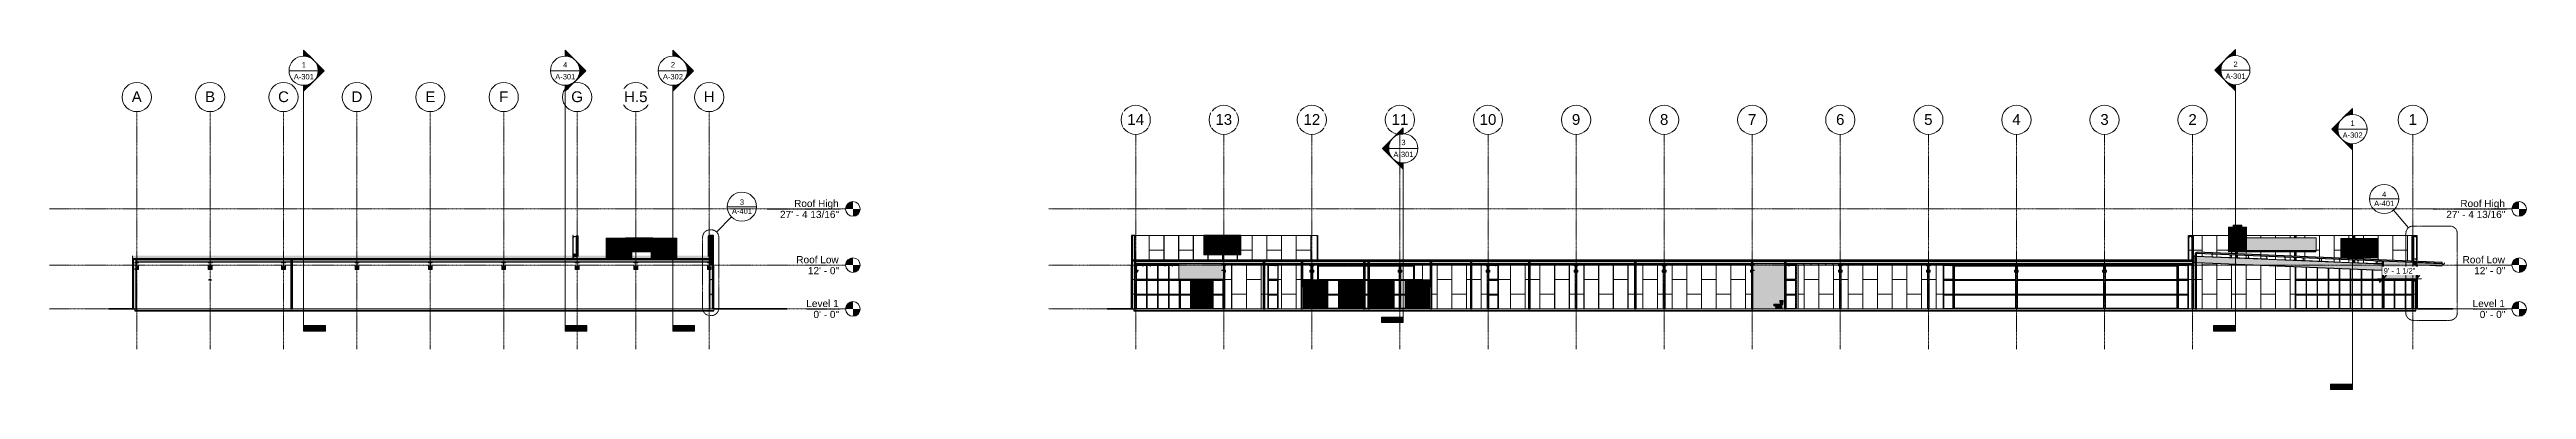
# Model space of a CAD drawing. Header units: inches. Extents: x 20616 to 28758, y -265 to 853.
import ezdxf

# ---------------------------------------------------------------- set-up
doc = ezdxf.new("R2010")
doc.units = ezdxf.units.IN
doc.header["$MEASUREMENT"] = 0
for name, pattern in [('Dash Dot 3_16_', [0.3125, 0.1875, -0.0625, 0, -0.0625]), ('Grid Line 1_2_', [0.875, 0.5, -0.125, 0.125, -0.125]), ('Hidden 1_8_', [0.1875, 0.125, -0.0625])]:
    doc.linetypes.add(name, pattern=pattern)
for name, color, linetype, lineweight in [('A-ANNO-DIMS', 211, 'Continuous', 9), ('A-ANNO-DIMS-192', 211, 'Continuous', 9), ('A-ANNO-SYMB', 150, 'Continuous', 9), ('A-DOOR', 31, 'Continuous', 9), ('A-DOOR-FRAM', 31, 'Continuous', 9), ('A-FLOR-LEVL', 51, 'Continuous', 9), ('A-GLAZ-CURT', 52, 'Continuous', 9), ('A-GLAZ-CWMG', 51, 'Continuous', 9), ('A-ROOF', 132, 'Continuous', 9), ('A-ROOF-MCUT', 132, 'Continuous', 25), ('A-WALL', 113, 'Continuous', 9), ('A-WALL-PATT', 111, 'Continuous', 25), ('C-BLDG-PADS', 91, 'Continuous', 9), ('C-TOPO', 7, 'Continuous', 9), ('G-ANNO-SYMB', 111, 'Continuous', 9), ('G-IMPT', 8, 'Continuous', 9), ('I-FURN', 30, 'Continuous', 9), ('I-WALL', 2, 'Continuous', 9), ('L-SITE-WALL', 31, 'Continuous', 9), ('M-EQPM', 50, 'Continuous', 9), ('P-SANR-FIXT', 6, 'Continuous', 9), ('S-BEAM', 12, 'Continuous', 9), ('S-COLS', 52, 'Continuous', 9), ('S-GRID', 1, 'Continuous', 9), ('S-GRID-IDEN', 1, 'Continuous', 9)]:
    doc.layers.add(name, color=color, linetype=linetype, lineweight=lineweight)
doc.styles.add('Arial', font='arial.ttf', dxfattribs={"height": 23.60479})
doc.styles.add('Arial_1', font='arial.ttf', dxfattribs={"height": 35.407186})
doc.styles.add('Arial_2', font='arial.ttf', dxfattribs={"height": 17.703593})
doc.dimstyles.new('Linear_-_3_32__Arial', dxfattribs={"dimscale": 12, "dimtxt": 18, "dimasz": 2, "dimexe": 1.5, "dimexo": 1, "dimgap": 1, "dimtad": 1, "dimdec": 4, "dimrnd": 0.0625, "dimzin": 1, "dimdsep": 46, "dimlunit": 4, "dimtxsty": 'Arial_2', "dimblk1": 'OBLIQUE', "dimblk2": 'OBLIQUE', "dimsah": 1, "dimcen": 0.09, "dimdle": 1.5, "dimazin": 0, "dimtfac": 1, "dimtdec": 4, "dimtix": 1, "dimtmove": 0, "dimatfit": 3, "dimfxl": 1, "dimtvp": 1, "dimtfill": 1, "dimfrac": 2, "dimtolj": 1, "dimtzin": 0, "dimarcsym": 2})
pattern_1 = [(45, (22045.226, 94.61), (-19.007, 19.007), []), (45, (22045.226, 123.41), (-19.007, 19.007), [])]
pattern_2 = [(0, (22045.226, 94.61), (0, 24), []), (90, (22045.226, 94.61), (-24, 1e-15), [])]
pattern_3 = [(45, (-76519.76, 71.503), (-19.00703, 19.00703), []), (45, (-76519.76, 100.303), (-19.00703, 19.00703), [])]
pattern_4 = [(0, (-76129.2, 0.25), (-193, 193), [48, -145]), (90, (-76129.2, 0.25), (-193, 1e-14), [96.25, -96.75]), (180, (-76081.2, 96.5), (-193, 193), [48, -145]), (90, (-76081.2, 0.25), (-193, 1e-14), [96.25, -96.75]), (180, (-76081.2, 96.75), (-193, 193), [48, -145]), (90, (-76081.2, 96.75), (-193, 1e-14), [96.25, -96.75]), (0, (-76129.2, 193), (-193, 193), [48, -145]), (90, (-76129.2, 96.75), (-193, 1e-14), [96.25, -96.75]), (0, (-76080.95, 48.25), (-193, 193), [48, -145]), (90, (-76080.95, 0), (-193, 1e-14), [48.25, -144.75]), (90, (-76032.95, 0), (-193, 1e-14), [48.25, -144.75]), (0, (-76080.95, 144.75), (-193, 193), [48, -145]), (90, (-76080.95, 48.5), (-193, 1e-14), [96.25, -96.75]), (180, (-76032.95, 48.5), (-193, 193), [48, -145]), (90, (-76032.95, 48.5), (-193, 1e-14), [96.25, -96.75]), (90, (-76080.95, 145), (-193, 1e-14), [48, -145]), (180, (-76032.95, 145), (-193, 193), [48, -145]), (90, (-76032.95, 145), (-193, 1e-14), [48, -145]), (0, (-76032.7, 0.25), (-193, 193), [48, -145]), (90, (-76032.7, 0.25), (-193, 1e-14), [96.25, -96.75]), (180, (-75984.7, 96.5), (-193, 193), [48, -145]), (90, (-75984.7, 0.25), (-193, 1e-14), [96.25, -96.75]), (180, (-75984.7, 96.75), (-193, 193), [48, -145]), (90, (-75984.7, 96.75), (-193, 1e-14), [96.25, -96.75]), (180, (-75984.7, 193), (-193, 193), [48, -145]), (90, (-76032.7, 96.75), (-193, 1e-14), [96.25, -96.75]), (0, (-75984.45, 48.25), (-193, 193), [48, -145]), (90, (-75984.45, 0), (-193, 1e-14), [48.25, -144.75]), (90, (-75936.45, 0), (-193, 1e-14), [48.25, -144.75]), (0, (-75984.45, 144.75), (-193, 193), [48, -145]), (90, (-75984.45, 48.5), (-193, 1e-14), [96.25, -96.75]), (180, (-75936.45, 48.5), (-193, 193), [48, -145]), (90, (-75936.45, 48.5), (-193, 1e-14), [96.25, -96.75]), (90, (-75984.45, 145), (-193, 1e-14), [48, -145]), (180, (-75936.45, 145), (-193, 193), [48, -145]), (90, (-75936.45, 145), (-193, 1e-14), [48, -145])]

msp = doc.modelspace()

# ---------------------------------------------------------------- texts
at = {"layer": 'A-ANNO-SYMB', "attachment_point": 2, "line_spacing_factor": 0.938532, "style": 'Arial_2'}
for s, insert, char_height, width in [('A-401', (22891.93208, 330.39139), 17.703593, 78.624), ('3', (22891.93208, 360.15611), 17.70359, 16.416), ('A-401', (28289.79856, 355.66502), 17.703593, 78.624), ('4', (28289.79856, 385.42975), 17.70359, 16.416)]:
    msp.add_mtext(s, dxfattribs=dict(at, insert=insert, char_height=char_height, width=width))
at = {"layer": 'G-ANNO-SYMB', "attachment_point": 2, "line_spacing_factor": 0.938532, "style": 'Arial_2'}
for s, insert, char_height, width in [('1', (21451.70944, 811.78338), 17.70359, 16.416), ('4', (22311.14576, 811.78338), 17.70359, 16.416), ('A-302', (22665.05609, 772.51089), 17.703593, 78.624), ('2', (22665.05609, 811.78338), 17.70359, 16.416), ('A-301', (27801.46392, 774.22284), 17.703593, 78.624), ('2', (27801.46392, 813.49532), 17.70359, 16.416), ('A-302', (28186.17073, 580.51089), 17.703593, 78.624), ('1', (28186.17073, 619.78338), 17.70359, 16.416), ('A-301', (25066.27286, 517.06576), 17.703593, 78.624)]:
    msp.add_mtext(s, dxfattribs=dict(at, insert=insert, char_height=char_height, width=width))

# ---------------------------------------------------------------- blocks, each defined once
blk = doc.blocks.new('W-Wide Flange - W21X166-782998-Section 15')
at = {"layer": 'S-BEAM'}
for points in [[(21873.8, 152.6), (21873.8, 154.2), (21861.4, 154.2), (21861.4, 152.6)], [(21863.3, 131.5), (21866.3, 131.5), (21866.3, 141.5), (21861.4, 141.5), (21861.4, 131.5)], [(21866.3, 131.5), (21866.7, 131.6), (21867, 131.8), (21867.2, 132.2), (21867.2, 132.3), (21867.1, 142), (21866.6, 141.6), (21866.5, 141.5), (21866.3, 141.5), (21866.3, 131.5)], [(21868.8, 131.5), (21868.8, 141.5), (21868.4, 141.6), (21868.3, 141.7), (21868, 142), (21867.9, 142.2), (21867.9, 142.3), (21867.9, 142.3), (21868, 132), (21868.2, 131.8), (21868.5, 131.5), (21868.7, 131.5)], [(21873.8, 131.5), (21873.8, 141.5), (21868.8, 141.5), (21868.8, 131.5), (21872, 131.5)]]:
    blk.add_hatch(color=256, dxfattribs=at).paths.add_polyline_path(points, flags=0)
h = blk.add_hatch(dxfattribs=at)
h.set_pattern_fill('FP_1', color=256, style=0, pattern_type=2)
h.set_pattern_definition(pattern_1)
h.paths.add_polyline_path([(21873.8, 130.1), (21873.8, 131.5), (21868.6, 131.5), (21868.3, 131.6), (21868, 132), (21867.9, 132.3), (21868, 150.6), (21868.1, 150.9), (21868.4, 151.2), (21868.8, 151.2), (21873.8, 151.2), (21873.8, 152.6), (21861.4, 152.6), (21861.4, 151.2), (21866.5, 151.2), (21866.8, 151.1), (21867.1, 150.7), (21867.2, 150.4), (21867.2, 132.1), (21867, 131.8), (21866.7, 131.5), (21866.3, 131.5), (21861.4, 131.5), (21861.4, 130.1)], flags=0)
for p, q in [((21861.4, 152.6), (21861.4, 154.2)), ((21861.4, 141.5), (21861.4, 131.5)), ((21873.8, 152.6), (21873.8, 154.2)), ((21873.8, 131.5), (21873.8, 141.5))]:
    blk.add_line(p, q, dxfattribs=at)
at = {"layer": 'S-BEAM', "lineweight": 15}
for p, q in [((21873.8, 152.6), (21861.4, 152.6)), ((21861.4, 152.6), (21861.4, 151.2)), ((21861.4, 151.2), (21866.3, 151.2)), ((21866.3, 131.5), (21861.4, 131.5)), ((21861.4, 131.5), (21861.4, 130.1)), ((21861.4, 130.1), (21873.8, 130.1)), ((21867.2, 150.4), (21867.2, 132.3)), ((21867.9, 132.3), (21867.9, 150.4)), ((21868.8, 151.2), (21873.8, 151.2)), ((21873.8, 131.5), (21868.8, 131.5)), ((21873.8, 151.2), (21873.8, 152.6)), ((21873.8, 130.1), (21873.8, 131.5))]:
    blk.add_line(p, q, dxfattribs=at)
at = {"layer": 'S-BEAM', "lineweight": 15, "flags": 128}
for points in [[(21866.3, 151.2), (21866.5, 151.2), (21866.7, 151.2), (21866.8, 151.1), (21867, 150.9), (21867.1, 150.7), (21867.2, 150.6), (21867.2, 150.4)], [(21867.2, 132.3), (21867.2, 132.1), (21867.1, 132), (21867, 131.8), (21866.8, 131.6), (21866.7, 131.5), (21866.5, 131.5), (21866.3, 131.5)], [(21867.9, 150.4), (21868, 150.6), (21868, 150.7), (21868.1, 150.9), (21868.3, 151.1), (21868.4, 151.2), (21868.6, 151.2), (21868.8, 151.2)], [(21868.8, 131.5), (21868.6, 131.5), (21868.4, 131.5), (21868.3, 131.6), (21868.1, 131.8), (21868, 132), (21868, 132.1), (21867.9, 132.3)]]:
    blk.add_lwpolyline(points, dxfattribs=at)
blk = doc.blocks.new('W-Wide Flange - W21X166-V1-Section 15')
at = {"layer": 'S-BEAM'}
for points in [[(21620.1, 152.6), (21632.5, 152.6), (21632.5, 154.2), (21620.1, 154.2)], [(21623.7, 131.5), (21625, 131.5), (21625, 141.5), (21620.1, 141.5), (21620.1, 131.5)], [(21625, 131.5), (21625.5, 131.6), (21625.8, 131.8), (21625.9, 132.2), (21625.9, 132.3), (21625.9, 142), (21625.4, 141.6), (21625.2, 141.5), (21625, 141.5), (21625, 131.5)], [(21627.6, 131.5), (21627.6, 141.5), (21627.2, 141.6), (21627, 141.7), (21626.8, 142), (21626.7, 142.2), (21626.7, 142.3), (21626.7, 142.3), (21626.7, 132), (21626.9, 131.8), (21627.3, 131.5), (21627.5, 131.5)], [(21628.1, 131.5), (21632.5, 131.5), (21632.5, 141.5), (21627.6, 141.5), (21627.6, 131.5)]]:
    blk.add_hatch(color=256, dxfattribs=at).paths.add_polyline_path(points, flags=0)
h = blk.add_hatch(dxfattribs=at)
h.set_pattern_fill('FP_1', color=256, style=0, pattern_type=2)
h.set_pattern_definition(pattern_1)
h.paths.add_polyline_path([(21632.5, 130.1), (21632.5, 131.5), (21627.4, 131.5), (21627, 131.6), (21626.8, 132), (21626.7, 132.3), (21626.7, 150.6), (21626.9, 150.9), (21627.2, 151.2), (21627.6, 151.2), (21632.5, 151.2), (21632.5, 152.6), (21620.1, 152.6), (21620.1, 151.2), (21625.2, 151.2), (21625.6, 151.1), (21625.8, 150.7), (21625.9, 150.4), (21625.9, 132.1), (21625.7, 131.8), (21625.4, 131.5), (21625, 131.5), (21620.1, 131.5), (21620.1, 130.1)], flags=0)
for p, q in [((21620.1, 152.6), (21620.1, 154.2)), ((21620.1, 141.5), (21620.1, 131.5)), ((21632.5, 152.6), (21632.5, 154.2)), ((21632.5, 131.5), (21632.5, 141.5))]:
    blk.add_line(p, q, dxfattribs=at)
at = {"layer": 'S-BEAM', "lineweight": 15}
for p, q in [((21632.5, 152.6), (21620.1, 152.6)), ((21620.1, 152.6), (21620.1, 151.2)), ((21620.1, 151.2), (21625, 151.2)), ((21625, 131.5), (21620.1, 131.5)), ((21620.1, 131.5), (21620.1, 130.1)), ((21620.1, 130.1), (21632.5, 130.1)), ((21625.9, 150.4), (21625.9, 132.3)), ((21626.7, 132.3), (21626.7, 150.4)), ((21627.6, 151.2), (21632.5, 151.2)), ((21632.5, 131.5), (21627.6, 131.5)), ((21632.5, 151.2), (21632.5, 152.6)), ((21632.5, 130.1), (21632.5, 131.5))]:
    blk.add_line(p, q, dxfattribs=at)
at = {"layer": 'S-BEAM', "lineweight": 15, "flags": 128}
for points in [[(21625, 151.2), (21625.2, 151.2), (21625.4, 151.2), (21625.6, 151.1), (21625.7, 150.9), (21625.8, 150.7), (21625.9, 150.6), (21625.9, 150.4)], [(21625.9, 132.3), (21625.9, 132.1), (21625.8, 132), (21625.7, 131.8), (21625.6, 131.6), (21625.4, 131.5), (21625.2, 131.5), (21625, 131.5)], [(21626.7, 150.4), (21626.7, 150.6), (21626.8, 150.7), (21626.9, 150.9), (21627, 151.1), (21627.2, 151.2), (21627.4, 151.2), (21627.6, 151.2)], [(21627.6, 131.5), (21627.4, 131.5), (21627.2, 131.5), (21627, 131.6), (21626.9, 131.8), (21626.8, 132), (21626.7, 132.1), (21626.7, 132.3)]]:
    blk.add_lwpolyline(points, dxfattribs=at)
blk = doc.blocks.new('W-Wide Flange - W21X166-772880-Section 15')
at = {"layer": 'S-BEAM'}
for points in [[(21378.9, 152.6), (21391.3, 152.6), (21391.3, 154.2), (21378.9, 154.2)], [(21378.9, 131.5), (21383.8, 131.5), (21383.8, 141.5), (21378.9, 141.5)], [(21386.3, 131.5), (21386.3, 141.5), (21385.9, 141.6), (21385.8, 141.7), (21385.5, 142.1), (21385.4, 142.2), (21385.4, 142.3), (21385.4, 142.3), (21385.5, 132), (21385.7, 131.8), (21386, 131.5), (21386.2, 131.5)], [(21388.5, 131.5), (21391.3, 131.5), (21391.3, 141.5), (21386.3, 141.5), (21386.3, 131.5)]]:
    blk.add_hatch(color=256, dxfattribs=at).paths.add_polyline_path(points, flags=0)
h = blk.add_hatch(dxfattribs=at)
h.set_pattern_fill('FP_1', color=256, style=0, pattern_type=2)
h.set_pattern_definition(pattern_1)
h.paths.add_polyline_path([(21391.3, 130.1), (21391.3, 131.5), (21386.1, 131.5), (21385.8, 131.6), (21385.5, 132), (21385.4, 132.3), (21385.5, 150.6), (21385.6, 150.9), (21385.9, 151.2), (21386.3, 151.2), (21391.3, 151.2), (21391.3, 152.6), (21378.9, 152.6), (21378.9, 151.2), (21384, 151.2), (21384.3, 151.1), (21384.6, 150.7), (21384.7, 150.4), (21384.7, 132.1), (21384.5, 131.8), (21384.2, 131.5), (21383.8, 131.5), (21378.9, 131.5), (21378.9, 130.1)], flags=0)
h = blk.add_hatch(color=256, dxfattribs=at)
h.paths.add_polyline_path([(21383.8, 131.5), (21384, 131.5), (21384, 141.5), (21383.8, 141.5), (21383.8, 131.5)], flags=0)
h.paths.add_polyline_path([(21384, 131.5), (21384.4, 131.7), (21384.6, 132), (21384.7, 132.3), (21384.6, 142), (21384.5, 141.9), (21384.4, 141.7), (21384, 141.5)], flags=0)
for p, q in [((21378.9, 152.6), (21378.9, 154.2)), ((21378.9, 141.5), (21378.9, 131.5)), ((21391.3, 152.6), (21391.3, 154.2)), ((21391.3, 131.5), (21391.3, 141.5))]:
    blk.add_line(p, q, dxfattribs=at)
at = {"layer": 'S-BEAM', "lineweight": 15}
for p, q in [((21391.3, 152.6), (21378.9, 152.6)), ((21378.9, 152.6), (21378.9, 151.2)), ((21378.9, 151.2), (21383.8, 151.2)), ((21383.8, 131.5), (21378.9, 131.5)), ((21378.9, 131.5), (21378.9, 130.1)), ((21378.9, 130.1), (21391.3, 130.1)), ((21384.7, 150.4), (21384.7, 132.3)), ((21385.4, 132.3), (21385.4, 150.4)), ((21386.3, 151.2), (21391.3, 151.2)), ((21391.3, 131.5), (21386.3, 131.5)), ((21391.3, 151.2), (21391.3, 152.6)), ((21391.3, 130.1), (21391.3, 131.5))]:
    blk.add_line(p, q, dxfattribs=at)
at = {"layer": 'S-BEAM', "lineweight": 15, "flags": 128}
for points in [[(21383.8, 151.2), (21384, 151.2), (21384.2, 151.2), (21384.3, 151.1), (21384.5, 150.9), (21384.6, 150.7), (21384.7, 150.6), (21384.7, 150.4)], [(21384.7, 132.3), (21384.7, 132.1), (21384.6, 132), (21384.5, 131.8), (21384.3, 131.6), (21384.2, 131.5), (21384, 131.5), (21383.8, 131.5)], [(21385.4, 150.4), (21385.5, 150.6), (21385.5, 150.7), (21385.6, 150.9), (21385.8, 151.1), (21385.9, 151.2), (21386.1, 151.2), (21386.3, 151.2)], [(21386.3, 131.5), (21386.1, 131.5), (21385.9, 131.5), (21385.8, 131.6), (21385.6, 131.8), (21385.5, 132), (21385.5, 132.1), (21385.4, 132.3)]]:
    blk.add_lwpolyline(points, dxfattribs=at)
blk = doc.blocks.new('W-Wide Flange - W21X166-V2-Section 15')
at = {"layer": 'S-BEAM'}
for points in [[(21150, 152.6), (21150, 154.2), (21137.6, 154.2), (21137.6, 152.6)], [(21137.6, 131.5), (21142.5, 131.5), (21142.5, 141.5), (21137.6, 141.5)], [(21142.5, 131.5), (21143, 131.6), (21143.3, 131.8), (21143.4, 132.2), (21143.4, 132.3), (21143.4, 142), (21143.3, 141.9), (21143.1, 141.7), (21142.7, 141.5), (21142.5, 141.5), (21142.5, 131.5)], [(21145.1, 131.5), (21145.1, 141.5), (21144.6, 141.6), (21144.5, 141.7), (21144.3, 142.1), (21144.2, 142.2), (21144.2, 142.3), (21144.2, 142.3), (21144.2, 132), (21144.4, 131.8), (21144.8, 131.5), (21145, 131.5)], [(21149, 131.5), (21150, 131.5), (21150, 141.5), (21145.1, 141.5), (21145.1, 131.5)]]:
    blk.add_hatch(color=256, dxfattribs=at).paths.add_polyline_path(points, flags=0)
h = blk.add_hatch(dxfattribs=at)
h.set_pattern_fill('FP_1', color=256, style=0, pattern_type=2)
h.set_pattern_definition(pattern_1)
h.paths.add_polyline_path([(21150, 130.1), (21150, 131.5), (21144.9, 131.5), (21144.5, 131.6), (21144.3, 132), (21144.2, 132.3), (21144.2, 150.6), (21144.4, 150.9), (21144.7, 151.2), (21145.1, 151.2), (21150, 151.2), (21150, 152.6), (21137.6, 152.6), (21137.6, 151.2), (21142.7, 151.2), (21143.1, 151.1), (21143.3, 150.7), (21143.4, 150.4), (21143.4, 132.1), (21143.2, 131.8), (21142.9, 131.5), (21142.5, 131.5), (21137.6, 131.5), (21137.6, 130.1)], flags=0)
for p, q in [((21137.6, 152.6), (21137.6, 154.2)), ((21137.6, 141.5), (21137.6, 131.5)), ((21150, 152.6), (21150, 154.2)), ((21150, 131.5), (21150, 141.5))]:
    blk.add_line(p, q, dxfattribs=at)
at = {"layer": 'S-BEAM', "lineweight": 15}
for p, q in [((21150, 152.6), (21137.6, 152.6)), ((21137.6, 152.6), (21137.6, 151.2)), ((21137.6, 151.2), (21142.5, 151.2)), ((21142.5, 131.5), (21137.6, 131.5)), ((21137.6, 131.5), (21137.6, 130.1)), ((21137.6, 130.1), (21150, 130.1)), ((21143.4, 150.4), (21143.4, 132.3)), ((21144.2, 132.3), (21144.2, 150.4)), ((21145.1, 151.2), (21150, 151.2)), ((21150, 131.5), (21145.1, 131.5)), ((21150, 151.2), (21150, 152.6)), ((21150, 130.1), (21150, 131.5))]:
    blk.add_line(p, q, dxfattribs=at)
at = {"layer": 'S-BEAM', "lineweight": 15, "flags": 128}
for points in [[(21142.5, 151.2), (21142.7, 151.2), (21142.9, 151.2), (21143.1, 151.1), (21143.2, 150.9), (21143.3, 150.7), (21143.4, 150.6), (21143.4, 150.4)], [(21143.4, 132.3), (21143.4, 132.1), (21143.3, 132), (21143.2, 131.8), (21143.1, 131.6), (21142.9, 131.5), (21142.7, 131.5), (21142.5, 131.5)], [(21144.2, 150.4), (21144.2, 150.6), (21144.3, 150.7), (21144.4, 150.9), (21144.5, 151.1), (21144.7, 151.2), (21144.9, 151.2), (21145.1, 151.2)], [(21145.1, 131.5), (21144.9, 131.5), (21144.7, 131.5), (21144.5, 131.6), (21144.4, 131.8), (21144.3, 132), (21144.2, 132.1), (21144.2, 132.3)]]:
    blk.add_lwpolyline(points, dxfattribs=at)
blk = doc.blocks.new('W-Wide Flange - W21X166-782968-Section 15')
at = {"layer": 'S-BEAM'}
for points in [[(22114.6, 152.6), (22114.6, 154.2), (22102.2, 154.2), (22102.2, 152.6)], [(22107.2, 131.5), (22107.2, 131.5), (22107.2, 141.5), (22102.2, 141.5), (22102.2, 131.5)], [(22107.2, 131.5), (22107.6, 131.6), (22107.9, 131.8), (22108.1, 132.2), (22108.1, 132.3), (22108, 142), (22107.5, 141.6), (22107.4, 141.5), (22107.2, 141.5), (22107.2, 131.5)], [(22109.7, 131.5), (22109.7, 141.5), (22109.3, 141.6), (22109.1, 141.7), (22108.9, 142), (22108.8, 142.2), (22108.8, 142.3), (22108.8, 142.3), (22108.9, 132), (22109, 131.8), (22109.4, 131.5), (22109.6, 131.5)], [(22111.5, 131.5), (22114.6, 131.5), (22114.6, 141.5), (22109.7, 141.5), (22109.7, 131.5)]]:
    blk.add_hatch(color=256, dxfattribs=at).paths.add_polyline_path(points, flags=0)
h = blk.add_hatch(dxfattribs=at)
h.set_pattern_fill('FP_1', color=256, style=0, pattern_type=2)
h.set_pattern_definition(pattern_1)
h.paths.add_polyline_path([(22114.6, 130.1), (22114.6, 131.5), (22109.5, 131.5), (22109.2, 131.6), (22108.9, 132), (22108.8, 132.3), (22108.8, 150.6), (22109, 150.9), (22109.3, 151.2), (22109.7, 151.2), (22114.6, 151.2), (22114.6, 152.6), (22102.2, 152.6), (22102.2, 151.2), (22107.4, 151.2), (22107.7, 151.1), (22108, 150.7), (22108.1, 150.4), (22108, 132.1), (22107.9, 131.8), (22107.6, 131.5), (22107.2, 131.5), (22102.2, 131.5), (22102.2, 130.1)], flags=0)
for p, q in [((22102.2, 152.6), (22102.2, 154.2)), ((22102.2, 141.5), (22102.2, 131.5)), ((22114.6, 152.6), (22114.6, 154.2)), ((22114.6, 131.5), (22114.6, 141.5))]:
    blk.add_line(p, q, dxfattribs=at)
at = {"layer": 'S-BEAM', "lineweight": 15}
for p, q in [((22114.6, 152.6), (22102.2, 152.6)), ((22102.2, 152.6), (22102.2, 151.2)), ((22102.2, 151.2), (22107.2, 151.2)), ((22107.2, 131.5), (22102.2, 131.5)), ((22102.2, 131.5), (22102.2, 130.1)), ((22102.2, 130.1), (22114.6, 130.1)), ((22108.1, 150.4), (22108.1, 132.3)), ((22108.8, 132.3), (22108.8, 150.4)), ((22109.7, 151.2), (22114.6, 151.2)), ((22114.6, 131.5), (22109.7, 131.5)), ((22114.6, 151.2), (22114.6, 152.6)), ((22114.6, 130.1), (22114.6, 131.5))]:
    blk.add_line(p, q, dxfattribs=at)
at = {"layer": 'S-BEAM', "lineweight": 15, "flags": 128}
for points in [[(22107.2, 151.2), (22107.4, 151.2), (22107.6, 151.2), (22107.7, 151.1), (22107.9, 150.9), (22108, 150.7), (22108, 150.6), (22108.1, 150.4)], [(22108.1, 132.3), (22108, 132.1), (22108, 132), (22107.9, 131.8), (22107.7, 131.6), (22107.6, 131.5), (22107.4, 131.5), (22107.2, 131.5)], [(22108.8, 150.4), (22108.8, 150.6), (22108.9, 150.7), (22109, 150.9), (22109.2, 151.1), (22109.3, 151.2), (22109.5, 151.2), (22109.7, 151.2)], [(22109.7, 131.5), (22109.5, 131.5), (22109.3, 131.5), (22109.2, 131.6), (22109, 131.8), (22108.9, 132), (22108.8, 132.1), (22108.8, 132.3)]]:
    blk.add_lwpolyline(points, dxfattribs=at)
blk = doc.blocks.new('W-Wide Flange - W21X166-816541-Section 15')
at = {"layer": 'S-BEAM'}
for points in [[(22356.3, 152.6), (22356.3, 154.2), (22343.9, 154.2), (22343.9, 152.6)], [(22346.7, 131.5), (22348.8, 131.5), (22348.8, 141.5), (22343.9, 141.5), (22343.9, 131.5)], [(22348.8, 131.5), (22349.2, 131.6), (22349.5, 131.8), (22349.7, 132.2), (22349.7, 132.3), (22349.6, 142), (22348.9, 141.5), (22348.8, 141.5), (22348.8, 131.5)], [(22351.3, 131.5), (22351.3, 141.5), (22351.2, 141.5), (22350.4, 142.3), (22350.4, 142.3), (22350.5, 132), (22350.7, 131.8), (22351, 131.5), (22351.2, 131.5)], [(22356.3, 131.5), (22356.3, 141.5), (22351.3, 141.5), (22351.3, 131.5)]]:
    blk.add_hatch(color=256, dxfattribs=at).paths.add_polyline_path(points, flags=0)
h = blk.add_hatch(dxfattribs=at)
h.set_pattern_fill('FP_1', color=256, style=0, pattern_type=2)
h.set_pattern_definition(pattern_1)
h.paths.add_polyline_path([(22356.3, 130.1), (22356.3, 131.5), (22351, 131.5), (22350.8, 131.6), (22350.5, 132), (22350.4, 132.3), (22350.5, 150.6), (22350.6, 150.9), (22350.9, 151.2), (22351.3, 151.2), (22356.3, 151.2), (22356.3, 152.6), (22343.9, 152.6), (22343.9, 151.2), (22349, 151.2), (22349.3, 151.1), (22349.6, 150.7), (22349.7, 150.4), (22349.7, 132.1), (22349.5, 131.8), (22349.2, 131.5), (22348.8, 131.5), (22343.9, 131.5), (22343.9, 130.1)], flags=0)
for p, q in [((22343.9, 152.6), (22343.9, 154.2)), ((22343.9, 141.5), (22343.9, 131.5)), ((22356.3, 152.6), (22356.3, 154.2)), ((22356.3, 131.5), (22356.3, 141.5))]:
    blk.add_line(p, q, dxfattribs=at)
at = {"layer": 'S-BEAM', "lineweight": 15}
for p, q in [((22356.3, 152.6), (22343.9, 152.6)), ((22343.9, 152.6), (22343.9, 151.2)), ((22343.9, 151.2), (22348.8, 151.2)), ((22348.8, 131.5), (22343.9, 131.5)), ((22343.9, 131.5), (22343.9, 130.1)), ((22343.9, 130.1), (22356.3, 130.1)), ((22349.7, 150.4), (22349.7, 132.3)), ((22350.4, 132.3), (22350.4, 150.4)), ((22351.3, 151.2), (22356.3, 151.2)), ((22356.3, 131.5), (22351.3, 131.5)), ((22356.3, 151.2), (22356.3, 152.6)), ((22356.3, 130.1), (22356.3, 131.5))]:
    blk.add_line(p, q, dxfattribs=at)
at = {"layer": 'S-BEAM', "lineweight": 15, "flags": 128}
for points in [[(22348.8, 151.2), (22349, 151.2), (22349.2, 151.2), (22349.3, 151.1), (22349.5, 150.9), (22349.6, 150.7), (22349.7, 150.6), (22349.7, 150.4)], [(22349.7, 132.3), (22349.7, 132.1), (22349.6, 132), (22349.5, 131.8), (22349.3, 131.6), (22349.2, 131.5), (22349, 131.5), (22348.8, 131.5)], [(22350.4, 150.4), (22350.5, 150.6), (22350.5, 150.7), (22350.6, 150.9), (22350.8, 151.1), (22350.9, 151.2), (22351.1, 151.2), (22351.3, 151.2)], [(22351.3, 131.5), (22351.1, 131.5), (22350.9, 131.5), (22350.8, 131.6), (22350.6, 131.8), (22350.5, 132), (22350.5, 132.1), (22350.4, 132.3)]]:
    blk.add_lwpolyline(points, dxfattribs=at)
blk = doc.blocks.new('Girt_C - 8_D-767115-Section 15')
at = {"layer": 'S-BEAM'}
h = blk.add_hatch(dxfattribs=at)
h.set_pattern_fill('FP_1', color=256, style=0, pattern_type=2)
h.set_pattern_definition(pattern_1)
h.paths.add_polyline_path([(22794.7, 45.5), (22795.3, 46), (22795.3, 48.4), (22795.2, 48.4), (22795.2, 46.1), (22794.7, 45.6)], flags=0)
h.paths.add_polyline_path([(22787.9, 45.5), (22787.9, 45.6), (22787.4, 46.1), (22787.4, 48.4), (22787.3, 48.4), (22787.3, 46)], flags=0)
h.paths.add_polyline_path([(22795.1, 48.4), (22795.1, 48.6), (22787.5, 48.6), (22787.5, 48.4)], flags=0)
at = {"layer": 'S-BEAM', "lineweight": 15}
for p, q in [((22787.3, 48.4), (22787.3, 46)), ((22787.3, 46), (22787.9, 45.5)), ((22787.4, 46.1), (22787.4, 48.4)), ((22787.9, 45.6), (22787.4, 46.1)), ((22795.1, 48.6), (22787.5, 48.6)), ((22787.5, 48.4), (22795.1, 48.4)), ((22787.9, 45.5), (22787.9, 45.6)), ((22795.2, 46.1), (22794.7, 45.6)), ((22794.7, 45.5), (22795.3, 46)), ((22794.7, 45.6), (22794.7, 45.5)), ((22795.2, 48.4), (22795.2, 46.1)), ((22795.3, 46), (22795.3, 48.4))]:
    blk.add_line(p, q, dxfattribs=at)
for centre, radius, start, end in [((22787.5, 48.4), 0.188, 90, 180), ((22787.5, 48.4), 0.0782, 90, 177.87728), ((22795.1, 48.4), 0.188, 0, 90), ((22795.1, 48.4), 0.0782, 3.04236, 90)]:
    blk.add_arc(centre, radius, start, end, dxfattribs=at)
blk = doc.blocks.new('Girt_C - 8_D-560231-Section 15')
at = {"layer": 'S-BEAM'}
h = blk.add_hatch(color=256, dxfattribs=at)
h.paths.add_polyline_path([(21146.5, 93.8), (21147.1, 94.2), (21147.1, 96.6), (21146.9, 96.6), (21146.9, 94.3), (21146.4, 93.9)], flags=0)
h.paths.add_polyline_path([(21139.6, 93.8), (21139.7, 93.9), (21139.2, 94.3), (21139.2, 96.6), (21139.1, 96.6), (21139.1, 94.2)], flags=0)
h.paths.add_polyline_path([(21139.2, 96.7), (21146.9, 96.7), (21146.9, 96.8), (21139.2, 96.8)], flags=0)
for p, q in [((21139.1, 96.6), (21139.1, 94.2)), ((21139.1, 94.2), (21139.6, 93.8)), ((21146.9, 96.8), (21139.2, 96.8)), ((21139.2, 96.7), (21146.9, 96.7)), ((21139.2, 94.3), (21139.2, 96.6)), ((21139.7, 93.9), (21139.2, 94.3)), ((21139.6, 93.8), (21139.7, 93.9)), ((21146.9, 94.3), (21146.4, 93.9)), ((21146.4, 93.9), (21146.5, 93.8)), ((21146.5, 93.8), (21147.1, 94.2)), ((21146.9, 96.6), (21146.9, 94.3)), ((21147.1, 94.2), (21147.1, 96.6))]:
    blk.add_line(p, q, dxfattribs=at)
for centre, radius, start, end in [((21139.2, 96.6), 0.188, 90, 180), ((21139.2, 96.6), 0.0782, 90, 176.95764), ((21146.9, 96.6), 0.188, 0, 90), ((21146.9, 96.6), 0.0782, 2.12272, 90)]:
    blk.add_arc(centre, radius, start, end, dxfattribs=at)
blk = doc.blocks.new('Girt_C - 8_D-V3-Section 15')
at = {"layer": 'S-BEAM'}
h = blk.add_hatch(color=256, dxfattribs=at)
h.paths.add_polyline_path([(21139.6, 142), (21139.7, 142.1), (21139.2, 142.6), (21139.2, 144.9), (21139.1, 144.9), (21139.1, 142.5)], flags=0)
h.paths.add_polyline_path([(21146.5, 142), (21147.1, 142.5), (21147.1, 144.9), (21146.9, 144.9), (21146.9, 142.6), (21146.4, 142.1)], flags=0)
h.paths.add_polyline_path([(21139.2, 144.9), (21143.4, 145), (21143.4, 145.1), (21139.2, 145.1)], flags=0)
h.paths.add_polyline_path([(21144.6, 144.9), (21146.9, 145), (21146.9, 145.1), (21144.2, 145), (21144.2, 144.9)], flags=0)
for p, q in [((21139.1, 144.9), (21139.1, 142.5)), ((21139.1, 142.5), (21139.6, 142)), ((21143.4, 145.1), (21139.2, 145.1)), ((21139.2, 142.6), (21139.2, 144.9)), ((21139.2, 144.9), (21143.4, 144.9)), ((21139.7, 142.1), (21139.2, 142.6)), ((21139.6, 142), (21139.7, 142.1)), ((21146.9, 145.1), (21144.2, 145.1)), ((21144.2, 144.9), (21146.9, 144.9)), ((21146.9, 142.6), (21146.4, 142.1)), ((21146.4, 142.1), (21146.5, 142)), ((21146.5, 142), (21147.1, 142.5)), ((21146.9, 144.9), (21146.9, 142.6)), ((21147.1, 142.5), (21147.1, 144.9))]:
    blk.add_line(p, q, dxfattribs=at)
for centre, radius, start, end in [((21139.2, 144.9), 0.188, 90, 180), ((21139.2, 144.9), 0.0782, 90, 176.95764), ((21146.9, 144.9), 0.188, 0, 90), ((21146.9, 144.9), 0.0782, 2.12272, 90)]:
    blk.add_arc(centre, radius, start, end, dxfattribs=at)
blk = doc.blocks.new('Girt_C - 8_D-773999-Section 15')
at = {"layer": 'S-BEAM', "lineweight": 15}
for p, q in [((22787.3, 96.6), (22787.3, 94.2)), ((22787.3, 94.2), (22787.9, 93.8)), ((22787.4, 94.3), (22787.4, 96.6)), ((22787.9, 93.9), (22787.4, 94.3)), ((22795.1, 96.8), (22787.5, 96.8)), ((22787.5, 96.7), (22795.1, 96.7)), ((22787.9, 93.8), (22787.9, 93.9)), ((22795.2, 94.3), (22794.7, 93.9)), ((22794.7, 93.8), (22795.3, 94.2)), ((22794.7, 93.9), (22794.7, 93.8)), ((22795.2, 96.6), (22795.2, 94.3)), ((22795.3, 94.2), (22795.3, 96.6))]:
    blk.add_line(p, q, dxfattribs=at)
for centre, radius, start, end in [((22787.5, 96.6), 0.188, 90, 180), ((22787.5, 96.6), 0.0782, 90, 177.87728), ((22795.1, 96.6), 0.188, 0, 90), ((22795.1, 96.6), 0.0782, 3.04236, 90)]:
    blk.add_arc(centre, radius, start, end, dxfattribs=at)
blk = doc.blocks.new('W-Wide Flange - W21X166-807738-Section 15')
at = {"layer": 'S-BEAM'}
for points in [[(22549.3, 152.6), (22549.3, 154.2), (22536.9, 154.2), (22536.9, 152.6)], [(22536.9, 131.5), (22541.8, 131.5), (22541.8, 141.5), (22536.9, 141.5), (22536.9, 140.3)], [(22541.8, 131.5), (22542.2, 131.6), (22542.5, 131.8), (22542.7, 132.2), (22542.7, 132.3), (22542.6, 142), (22542.4, 141.7), (22542, 141.5), (22542, 141.5), (22541.8, 141.5), (22541.8, 131.5)], [(22544.3, 131.5), (22544.3, 141.5), (22543.4, 142.3), (22543.4, 142.3), (22543.5, 132), (22543.7, 131.8), (22544, 131.5), (22544.2, 131.5)], [(22549.3, 131.5), (22549.3, 141.5), (22544.3, 141.5), (22544.3, 131.5)]]:
    blk.add_hatch(color=256, dxfattribs=at).paths.add_polyline_path(points, flags=0)
h = blk.add_hatch(dxfattribs=at)
h.set_pattern_fill('FP_1', color=256, style=0, pattern_type=2)
h.set_pattern_definition(pattern_1)
h.paths.add_polyline_path([(22549.3, 130.1), (22549.3, 131.5), (22544.1, 131.5), (22543.8, 131.6), (22543.5, 132), (22543.4, 132.3), (22543.5, 150.6), (22543.6, 150.9), (22543.9, 151.2), (22544.3, 151.2), (22549.3, 151.2), (22549.3, 152.6), (22536.9, 152.6), (22536.9, 151.2), (22542, 151.2), (22542.3, 151.1), (22542.6, 150.7), (22542.7, 150.4), (22542.7, 132.1), (22542.5, 131.8), (22542.2, 131.5), (22541.8, 131.5), (22536.9, 131.5), (22536.9, 130.1)], flags=0)
for p, q in [((22536.9, 152.6), (22536.9, 154.2)), ((22536.9, 141.5), (22536.9, 131.5)), ((22549.3, 152.6), (22549.3, 154.2)), ((22549.3, 131.5), (22549.3, 141.5))]:
    blk.add_line(p, q, dxfattribs=at)
at = {"layer": 'S-BEAM', "lineweight": 15}
for p, q in [((22549.3, 152.6), (22536.9, 152.6)), ((22536.9, 152.6), (22536.9, 151.2)), ((22536.9, 151.2), (22541.8, 151.2)), ((22541.8, 131.5), (22536.9, 131.5)), ((22536.9, 131.5), (22536.9, 130.1)), ((22536.9, 130.1), (22549.3, 130.1)), ((22542.7, 150.4), (22542.7, 132.3)), ((22543.4, 132.3), (22543.4, 150.4)), ((22544.3, 151.2), (22549.3, 151.2)), ((22549.3, 131.5), (22544.3, 131.5)), ((22549.3, 151.2), (22549.3, 152.6)), ((22549.3, 130.1), (22549.3, 131.5))]:
    blk.add_line(p, q, dxfattribs=at)
at = {"layer": 'S-BEAM', "lineweight": 15, "flags": 128}
for points in [[(22541.8, 151.2), (22542, 151.2), (22542.2, 151.2), (22542.3, 151.1), (22542.5, 150.9), (22542.6, 150.7), (22542.7, 150.6), (22542.7, 150.4)], [(22542.7, 132.3), (22542.7, 132.1), (22542.6, 132), (22542.5, 131.8), (22542.3, 131.6), (22542.2, 131.5), (22542, 131.5), (22541.8, 131.5)], [(22543.4, 150.4), (22543.5, 150.6), (22543.5, 150.7), (22543.6, 150.9), (22543.8, 151.1), (22543.9, 151.2), (22544.1, 151.2), (22544.3, 151.2)], [(22544.3, 131.5), (22544.1, 131.5), (22543.9, 131.5), (22543.8, 131.6), (22543.6, 131.8), (22543.5, 132), (22543.5, 132.1), (22543.4, 132.3)]]:
    blk.add_lwpolyline(points, dxfattribs=at)
blk = doc.blocks.new('W-Wide Flange - W21X166-807736-Section 15')
at = {"layer": 'S-BEAM'}
for points in [[(22778.1, 152.6), (22786.7, 152.6), (22786.7, 160.6), (22786.2, 160.6), (22786.2, 154.2), (22778.1, 154.2)], [(22782.2, 131.5), (22783, 131.5), (22783, 141.5), (22778.1, 141.5), (22778.1, 131.5)], [(22783, 131.5), (22783.5, 131.6), (22783.8, 131.8), (22783.9, 132.2), (22783.9, 132.3), (22783.9, 142), (22783.7, 141.8), (22783.1, 141.5), (22783, 141.5), (22783, 131.5)], [(22785.6, 131.5), (22785.6, 141.5), (22785.2, 141.6), (22785, 141.7), (22784.7, 142.1), (22784.7, 142.2), (22784.7, 142.3), (22784.7, 132), (22784.9, 131.8), (22785.3, 131.5), (22785.5, 131.5)], [(22786.6, 131.5), (22790.5, 131.5), (22790.5, 139.3), (22786.7, 139.3), (22786.7, 141.5), (22785.6, 141.5), (22785.6, 131.5)]]:
    blk.add_hatch(color=256, dxfattribs=at).paths.add_polyline_path(points, flags=0)
h = blk.add_hatch(dxfattribs=at)
h.set_pattern_fill('FP_1', color=256, style=0, pattern_type=2)
h.set_pattern_definition(pattern_1)
h.paths.add_polyline_path([(22790.5, 130.1), (22790.5, 131.5), (22785.4, 131.5), (22785, 131.6), (22784.8, 132), (22784.7, 132.3), (22784.7, 150.6), (22784.9, 150.9), (22785.2, 151.2), (22785.6, 151.2), (22790.5, 151.2), (22790.5, 152.6), (22778.1, 152.6), (22778.1, 151.2), (22783.2, 151.2), (22783.6, 151.1), (22783.8, 150.7), (22783.9, 150.4), (22783.9, 132.1), (22783.7, 131.8), (22783.4, 131.5), (22783, 131.5), (22778.1, 131.5), (22778.1, 130.1)], flags=0)
for p, q in [((22778.1, 152.6), (22778.1, 154.2)), ((22778.1, 141.5), (22778.1, 131.5)), ((22790.5, 131.5), (22790.5, 139.3))]:
    blk.add_line(p, q, dxfattribs=at)
at = {"layer": 'S-BEAM', "lineweight": 15}
for p, q in [((22790.5, 152.6), (22778.1, 152.6)), ((22778.1, 152.6), (22778.1, 151.2)), ((22778.1, 151.2), (22783, 151.2)), ((22783, 131.5), (22778.1, 131.5)), ((22778.1, 131.5), (22778.1, 130.1)), ((22778.1, 130.1), (22790.5, 130.1)), ((22783.9, 150.4), (22783.9, 132.3)), ((22784.7, 132.3), (22784.7, 150.4)), ((22785.6, 151.2), (22790.5, 151.2)), ((22790.5, 131.5), (22785.6, 131.5)), ((22790.5, 151.2), (22790.5, 152.6)), ((22790.5, 130.1), (22790.5, 131.5))]:
    blk.add_line(p, q, dxfattribs=at)
at = {"layer": 'S-BEAM', "lineweight": 15, "flags": 128}
for points in [[(22783, 151.2), (22783.2, 151.2), (22783.4, 151.2), (22783.6, 151.1), (22783.7, 150.9), (22783.8, 150.7), (22783.9, 150.6), (22783.9, 150.4)], [(22783.9, 132.3), (22783.9, 132.1), (22783.8, 132), (22783.7, 131.8), (22783.6, 131.6), (22783.4, 131.5), (22783.2, 131.5), (22783, 131.5)], [(22784.7, 150.4), (22784.7, 150.6), (22784.8, 150.7), (22784.9, 150.9), (22785, 151.1), (22785.2, 151.2), (22785.4, 151.2), (22785.6, 151.2)], [(22785.6, 131.5), (22785.4, 131.5), (22785.2, 131.5), (22785, 131.6), (22784.9, 131.8), (22784.8, 132), (22784.7, 132.1), (22784.7, 132.3)]]:
    blk.add_lwpolyline(points, dxfattribs=at)
blk = doc.blocks.new('Trane - 20-75 Ton Packaged Ind Rooftop DX Cooling Only and Extended Casing TAG_SXHLF20_ 0210035350 - PL_AS_HF001102-e2b63efd-16e1-40f1-8521-6466c1d8891c_dwg_Trane-SXHLF20-700801-Section 15')
at = {"layer": 'G-IMPT'}
for points in [[(22593.7, 192.6), (22593.8, 232.8), (22599.3, 232.8), (22599.3, 233.3), (22508.7, 233.3), (22508.7, 232.8), (22530.1, 232.8), (22530.1, 192.6), (22586.2, 192.6)], [(22586.2, 191.6), (22593.7, 191.6), (22593.7, 192.6), (22530.1, 192.6), (22530.1, 191.6), (22551.4, 191.6)], [(22551.4, 188), (22593.7, 188), (22593.7, 191.6), (22530.1, 191.6), (22530.1, 188)]]:
    blk.add_hatch(color=256, dxfattribs=at).paths.add_polyline_path(points, flags=0)
for p, q in [((22599.3, 233.3), (22508.7, 233.3)), ((22508.7, 233.3), (22508.7, 232.8)), ((22593.7, 192.6), (22530.1, 192.6)), ((22530.1, 191.6), (22593.7, 191.6)), ((22530.1, 188), (22593.7, 188)), ((22599.3, 233.3), (22599.3, 232.8))]:
    blk.add_line(p, q, dxfattribs=at)
blk = doc.blocks.new('Trane - 20-75 Ton Packaged Ind Rooftop DX Cooling Only and Extended Casing TAG_SXHLF20_ 0210035350 - PL_AS_HF001102-e2b63efd-16e1-40f1-8521-6466c1d8891c_dwg-700800-Section 15')
blk.add_blockref('Trane - 20-75 Ton Packaged Ind Rooftop DX Cooling Only and Extended Casing TAG_SXHLF20_ 0210035350 - PL_AS_HF001102-e2b63efd-16e1-40f1-8521-6466c1d8891c_dwg_Trane-SXHLF20-700801-Section 15', (0, 0))
blk = doc.blocks.new('Trane - 20-75 Ton Packaged Ind Rooftop DX Cooling Only and Extended Casing TAG_SXHLF20_ 0210035350 - SXHLF20-700809-Section 15')
blk.add_blockref('Trane - 20-75 Ton Packaged Ind Rooftop DX Cooling Only and Extended Casing TAG_SXHLF20_ 0210035350 - PL_AS_HF001102-e2b63efd-16e1-40f1-8521-6466c1d8891c_dwg-700800-Section 15', (0, 0))
blk = doc.blocks.new('Trane - Packaged Voyager Rooftop System 12_5-25 Ton Gas-Electric Packaged Unit TAG_YHD300_ 1008114931 - PL_AY4V000072-0a482d62-fa2d-4e4c-a01b-d2dd38fd3219_dwg_Trane-YHD300-691629-Section 15')
at = {"layer": 'G-IMPT'}
for points in [[(22445.8, 170.2), (22445.9, 171), (22445.8, 171)], [(22530.1, 232.1), (22530.1, 232.8), (22445.9, 232.8), (22445.9, 232.1), (22516.6, 232.1)], [(22445.9, 230.5), (22530.1, 230.5), (22530.1, 232.1), (22445.9, 232.1)], [(22447.9, 171), (22447.9, 230.5), (22445.9, 230.5), (22445.9, 171), (22446.9, 171)], [(22511.5, 198.7), (22524.1, 198.7), (22524.1, 210.5), (22499.6, 210.5), (22499.6, 198.7)], [(22529.6, 171), (22530.1, 171), (22530.1, 230.5), (22528.1, 230.5), (22528.1, 171)]]:
    blk.add_hatch(color=256, dxfattribs=at).paths.add_polyline_path(points, flags=0)
h = blk.add_hatch(color=256, dxfattribs=at)
h.paths.add_polyline_path([(22516.6, 168), (22530.1, 168), (22530.1, 171), (22527.4, 171), (22527.4, 170.2), (22448.6, 170.3), (22448.6, 171), (22445.9, 171), (22445.9, 168), (22481.7, 168)], flags=0)
h.paths.add_polyline_path([(22448.1, 168.8), (22447.6, 169), (22447.4, 169.5), (22447.6, 170), (22448.1, 170.2), (22449.2, 170.2), (22449.7, 170), (22449.9, 169.5), (22449.7, 169), (22449.2, 168.8)], flags=0)
h.paths.add_polyline_path([(22527.9, 168.8), (22526.7, 168.8), (22526.3, 169), (22526.1, 169.5), (22526.3, 170), (22526.7, 170.2), (22527.9, 170.2), (22528.4, 170), (22528.6, 169.5), (22528.4, 169)], flags=0)
h = blk.add_hatch(color=256, dxfattribs=at)
h.paths.add_polyline_path([(22527.9, 171), (22528.1, 171), (22528.1, 230.5), (22527.4, 230.5), (22527.4, 171)], flags=0)
h.paths.add_polyline_path([(22447.9, 171), (22448.6, 171), (22448.6, 230.5), (22447.9, 230.5), (22447.9, 187.2)], flags=0)
h = blk.add_hatch(color=256, dxfattribs=at)
h.paths.add_polyline_path([(22464.3, 170.2), (22527.4, 170.2), (22527.4, 230.5), (22448.6, 230.5), (22448.6, 170.2)], flags=0)
h.paths.add_polyline_path([(22499.6, 198.7), (22499.6, 210.6), (22524.1, 210.5), (22524.1, 198.7), (22499.6, 198.7)], flags=0)
h = blk.add_hatch(color=256, dxfattribs=at)
h.paths.add_polyline_path([(22524.1, 198.7), (22524.1, 210.6), (22499.6, 210.6), (22499.6, 198.7), (22516.6, 198.7)], flags=0)
h.paths.add_polyline_path([(22516.6, 198.7), (22499.6, 198.7), (22499.6, 210.5), (22524.1, 210.5), (22524.1, 198.7)], flags=0)
for p, q in [((22445.8, 230.5), (22445.8, 170.2)), ((22445.9, 170.2), (22445.8, 170.2)), ((22445.9, 170.2), (22445.8, 170.2)), ((22445.9, 170.2), (22445.8, 170.2)), ((22530.1, 232.8), (22445.9, 232.8)), ((22445.9, 232.8), (22445.9, 232.1)), ((22445.9, 230.5), (22445.9, 232.1)), ((22530.1, 232.1), (22445.9, 232.1)), ((22445.9, 230.5), (22448.6, 230.5)), ((22447.9, 230.5), (22445.9, 230.5)), ((22445.9, 230.5), (22445.9, 171)), ((22445.9, 168), (22445.9, 171)), ((22448.6, 171), (22445.9, 171)), ((22447.9, 171), (22445.9, 171)), ((22445.9, 168), (22530.1, 168)), ((22447.9, 230.5), (22447.9, 171)), ((22449.2, 170.2), (22448.1, 170.2)), ((22448.1, 168.8), (22449.2, 168.8)), ((22448.6, 230.5), (22527.4, 230.5)), ((22448.6, 170.2), (22448.6, 230.5)), ((22527.4, 170.2), (22448.6, 170.2)), ((22499.6, 210.6), (22524.1, 210.6)), ((22499.6, 198.7), (22499.6, 210.6)), ((22524.1, 210.5), (22499.6, 210.5)), ((22499.6, 210.5), (22499.6, 198.7)), ((22499.6, 198.7), (22524.1, 198.7)), ((22524.1, 198.7), (22499.6, 198.7)), ((22524.1, 210.6), (22524.1, 198.7)), ((22524.1, 198.7), (22524.1, 210.5)), ((22526.7, 170.2), (22527.9, 170.2)), ((22527.9, 168.8), (22526.7, 168.8)), ((22527.4, 230.5), (22530.1, 230.5)), ((22527.4, 230.5), (22527.4, 170.2)), ((22530.1, 171), (22527.4, 171)), ((22530.1, 230.5), (22528.1, 230.5)), ((22528.1, 230.5), (22528.1, 171)), ((22528.1, 171), (22530.1, 171)), ((22530.1, 232.8), (22530.1, 232.1)), ((22530.1, 230.5), (22530.1, 232.1)), ((22530.1, 170.2), (22530.1, 230.5)), ((22530.1, 230.5), (22530.1, 171)), ((22530.1, 168), (22530.1, 171)), ((22530.1, 170.2), (22530.1, 170.2)), ((22530.1, 170.2), (22530.1, 170.2)), ((22530.1, 170.2), (22530.1, 170.2)), ((22530.1, 170.2), (22530.1, 170.2)), ((22530.1, 170.2), (22530.1, 170.2)), ((22530.1, 170.2), (22530.1, 170.2)), ((22530.1, 170.2), (22530.1, 170.2))]:
    blk.add_line(p, q, dxfattribs=at)
for centre, radius, start, end in [((22448.1, 169.5), 0.688, 90, 270), ((22449.2, 169.5), 0.687, 270, 90), ((22526.7, 169.5), 0.687, 90, 270), ((22527.9, 169.5), 0.688, 270, 90)]:
    blk.add_arc(centre, radius, start, end, dxfattribs=at)
blk = doc.blocks.new('Trane - Packaged Voyager Rooftop System 12_5-25 Ton Gas-Electric Packaged Unit TAG_YHD300_ 1008114931 - PL_AY4V000072-0a482d62-fa2d-4e4c-a01b-d2dd38fd3219_dwg-691626-Section 15')
blk.add_blockref('Trane - Packaged Voyager Rooftop System 12_5-25 Ton Gas-Electric Packaged Unit TAG_YHD300_ 1008114931 - PL_AY4V000072-0a482d62-fa2d-4e4c-a01b-d2dd38fd3219_dwg_Trane-YHD300-691629-Section 15', (0, 0))
blk = doc.blocks.new('Trane - Packaged Voyager Rooftop System 12_5-25 Ton Gas-Electric Packaged Unit TAG_YHD300_ 1008114931 - YHD300-691637-Section 15')
blk.add_blockref('Trane - Packaged Voyager Rooftop System 12_5-25 Ton Gas-Electric Packaged Unit TAG_YHD300_ 1008114931 - PL_AY4V000072-0a482d62-fa2d-4e4c-a01b-d2dd38fd3219_dwg-691626-Section 15', (0, 0))
blk = doc.blocks.new('System Panel - Glazed-827433-Section 15')
at = {"layer": 'A-GLAZ-CURT', "transparency": 33554649}
blk.add_hatch(color=256, dxfattribs=at).paths.add_polyline_path([(22797.2, 2), (22797.2, 96), (22796.2, 96), (22796.2, 2)], flags=0)
at = {"layer": 'A-GLAZ-CURT'}
for p, q in [((22796.2, 96), (22796.2, 2)), ((22797.2, 96), (22796.2, 96)), ((22796.2, 96), (22796.2, 2)), ((22797.2, 96), (22796.2, 96)), ((22797.2, 2), (22797.2, 96)), ((22797.2, 2), (22797.2, 96)), ((22796.2, 2), (22797.2, 2)), ((22796.2, 2), (22797.2, 2))]:
    blk.add_line(p, q, dxfattribs=at)
blk = doc.blocks.new('System Panel - Glazed-827435-Section 15')
at = {"layer": 'A-GLAZ-CURT', "transparency": 33554649}
blk.add_hatch(color=256, dxfattribs=at).paths.add_polyline_path([(22796.2, 98), (22797.2, 98), (22797.2, 142.8), (22796.2, 142.8), (22796.2, 131)], flags=0)
at = {"layer": 'A-GLAZ-CURT'}
for p, q in [((22796.2, 142.8), (22796.2, 98)), ((22797.2, 142.8), (22796.2, 142.8)), ((22796.2, 142.8), (22796.2, 98)), ((22797.2, 142.8), (22796.2, 142.8)), ((22796.2, 98), (22797.2, 98)), ((22796.2, 98), (22797.2, 98)), ((22797.2, 98), (22797.2, 142.8)), ((22797.2, 98), (22797.2, 142.8))]:
    blk.add_line(p, q, dxfattribs=at)
blk = doc.blocks.new('Rectangular Mullion - Rectangular Mullion 1-769201-Section 15')
at = {"layer": 'A-GLAZ-CWMG'}
blk.add_hatch(color=256, dxfattribs=at).paths.add_polyline_path([(22795.4, 142.8), (22799.4, 142.8), (22799.4, 144.8), (22795.4, 144.8)], flags=0)
at = {"layer": 'A-GLAZ-CWMG', "lineweight": 13}
for p, q in [((22795.4, 144.8), (22795.4, 142.8)), ((22799.4, 144.8), (22795.4, 144.8)), ((22795.4, 142.8), (22799.4, 142.8)), ((22799.4, 142.8), (22799.4, 144.8))]:
    blk.add_line(p, q, dxfattribs=at)
blk = doc.blocks.new('Rectangular Mullion - Rectangular Mullion 1-769200-Section 15')
at = {"layer": 'A-GLAZ-CWMG'}
blk.add_hatch(color=256, dxfattribs=at).paths.add_polyline_path([(22795.4, 0), (22799.4, 0), (22799.4, 2), (22795.4, 2)], flags=0)
at = {"layer": 'A-GLAZ-CWMG', "lineweight": 13}
for p, q in [((22795.4, 2), (22795.4, 0)), ((22799.4, 2), (22795.4, 2)), ((22795.4, 0), (22799.4, 0)), ((22799.4, 0), (22799.4, 2))]:
    blk.add_line(p, q, dxfattribs=at)
blk = doc.blocks.new('Rectangular Mullion - Rectangular Mullion 1-769423-Section 15')
at = {"layer": 'A-GLAZ-CWMG'}
blk.add_hatch(color=256, dxfattribs=at).paths.add_polyline_path([(22795.4, 96), (22799.4, 96), (22799.4, 98), (22795.4, 98)], flags=0)
at = {"layer": 'A-GLAZ-CWMG', "lineweight": 13}
for p, q in [((22795.4, 98), (22795.4, 96)), ((22799.4, 98), (22795.4, 98)), ((22795.4, 96), (22799.4, 96)), ((22799.4, 96), (22799.4, 98))]:
    blk.add_line(p, q, dxfattribs=at)
blk = doc.blocks.new('Rectangular Mullion - Rectangular Mullion 1-827430-Section 15')
at = {"layer": 'A-GLAZ-CWMG'}
h = blk.add_hatch(color=256, dxfattribs=at)
h.paths.add_polyline_path([(22796.2, 2), (22796.2, 96), (22795.4, 96), (22795.4, 2)], flags=0)
h.paths.add_polyline_path([(22799.4, 2), (22799.4, 96), (22797.2, 96), (22797.2, 2)], flags=0)
blk.add_hatch(color=256, dxfattribs=at).paths.add_polyline_path([(22797.2, 2), (22797.2, 96), (22796.2, 96), (22796.2, 2)], flags=0)
for p, q in [((22795.4, 96), (22796.2, 96)), ((22795.4, 2), (22795.4, 96)), ((22796.2, 96), (22797.2, 96)), ((22797.2, 96), (22799.4, 96)), ((22799.4, 96), (22799.4, 2)), ((22796.2, 2), (22795.4, 2)), ((22797.2, 2), (22796.2, 2)), ((22799.4, 2), (22797.2, 2))]:
    blk.add_line(p, q, dxfattribs=at)
blk = doc.blocks.new('Rectangular Mullion - Rectangular Mullion 1-827431-Section 15')
at = {"layer": 'A-GLAZ-CWMG'}
h = blk.add_hatch(color=256, dxfattribs=at)
h.paths.add_polyline_path([(22796.2, 98), (22796.2, 142.8), (22795.4, 142.8), (22795.4, 98)], flags=0)
h.paths.add_polyline_path([(22799.4, 98), (22799.4, 142.8), (22797.2, 142.8), (22797.2, 98)], flags=0)
blk.add_hatch(color=256, dxfattribs=at).paths.add_polyline_path([(22797.2, 98), (22797.2, 142.8), (22796.2, 142.8), (22796.2, 98)], flags=0)
for p, q in [((22795.4, 142.8), (22796.2, 142.8)), ((22795.4, 98), (22795.4, 142.8)), ((22796.2, 98), (22795.4, 98)), ((22796.2, 142.8), (22797.2, 142.8)), ((22797.2, 98), (22796.2, 98)), ((22797.2, 142.8), (22799.4, 142.8)), ((22799.4, 98), (22797.2, 98)), ((22799.4, 142.8), (22799.4, 98))]:
    blk.add_line(p, q, dxfattribs=at)
blk = doc.blocks.new('HSS-Hollow Structural Section-Column - HSS6X6X3_16-808865-Section 15')
at = {"layer": 'S-COLS', "linetype": 'Hidden 1_8_'}
for p, q in [((22347.2, 240.8), (22347.2, 172.7)), ((22352.9, 172.7), (22352.9, 240.8))]:
    blk.add_line(p, q, dxfattribs=at)
blk = doc.blocks.new('HSS-Hollow Structural Section-Column - HSS6X6X3_16-V4-Section 15')
at = {"layer": 'S-COLS', "linetype": 'Hidden 1_8_'}
blk.add_line((22781.5, 240.8), (22781.5, 172.7), dxfattribs=at)
blk = doc.blocks.new('Girt_C - 8_D-815146-Section 15')
at = {"layer": 'S-BEAM'}
h = blk.add_hatch(color=256, dxfattribs=at)
h.paths.add_polyline_path([(22346.5, 235), (22347.1, 235.5), (22347.1, 237.9), (22346.9, 237.9), (22346.9, 235.6), (22346.4, 235.1)], flags=0)
h.paths.add_polyline_path([(22339.6, 235), (22339.7, 235.1), (22339.2, 235.6), (22339.2, 237.9), (22339.1, 237.9), (22339.1, 235.5)], flags=0)
h.paths.add_polyline_path([(22342.3, 238), (22346.9, 238), (22346.9, 238.1), (22339.2, 238.1), (22339.2, 238)], flags=0)
at = {"layer": 'S-BEAM', "lineweight": 15}
for p, q in [((22339.1, 237.9), (22339.1, 235.5)), ((22339.1, 235.5), (22339.6, 235)), ((22346.9, 238.1), (22339.2, 238.1)), ((22339.2, 238), (22346.9, 238)), ((22339.2, 235.6), (22339.2, 237.9)), ((22339.7, 235.1), (22339.2, 235.6)), ((22339.6, 235), (22339.7, 235.1)), ((22346.9, 235.6), (22346.4, 235.1)), ((22346.4, 235.1), (22346.5, 235)), ((22346.5, 235), (22347.1, 235.5)), ((22346.9, 237.9), (22346.9, 235.6)), ((22347.1, 235.5), (22347.1, 237.9))]:
    blk.add_line(p, q, dxfattribs=at)
for centre, radius, start, end in [((22339.2, 237.9), 0.188, 90, 180), ((22339.2, 237.9), 0.0782, 90, 176.95764), ((22346.9, 237.9), 0.188, 0, 90), ((22346.9, 237.9), 0.0782, 2.12272, 90)]:
    blk.add_arc(centre, radius, start, end, dxfattribs=at)
blk = doc.blocks.new('Girt_C - 8_D-815152-Section 15')
at = {"layer": 'S-BEAM'}
for points in [[(22339.1, 172), (22339.2, 172.2), (22339.2, 172.2), (22339.2, 182.2), (22339.1, 182)], [(22339.2, 172.2), (22346.9, 172.2), (22346.9, 182.2), (22339.2, 182.2)], [(22339.7, 169.2), (22339.6, 172.1), (22339.2, 172.1), (22339.2, 169.6)], [(22346.4, 169.2), (22346.9, 169.7), (22346.9, 172.1), (22346.4, 172.1)], [(22347.1, 172), (22347, 182.1), (22346.9, 182.2), (22346.9, 172.2), (22347, 172.1)]]:
    blk.add_hatch(color=256, dxfattribs=at).paths.add_polyline_path(points, flags=0)
h = blk.add_hatch(color=256, dxfattribs=at)
h.paths.add_polyline_path([(22339.6, 169.1), (22339.7, 169.2), (22339.2, 169.7), (22339.2, 172), (22339.1, 172), (22339.1, 169.6)], flags=0)
h.paths.add_polyline_path([(22346.5, 169.1), (22347.1, 169.6), (22347.1, 172), (22346.9, 172), (22346.9, 169.7), (22346.4, 169.2)], flags=0)
h.paths.add_polyline_path([(22342.3, 172.1), (22346.9, 172.1), (22346.9, 172.2), (22339.2, 172.2), (22339.2, 172.1)], flags=0)
for p, q in [((22339.1, 182.4), (22339.1, 172)), ((22339.2, 172.2), (22339.2, 172)), ((22339.2, 172.2), (22339.2, 172)), ((22339.7, 172.1), (22339.7, 169.2)), ((22346.4, 172.1), (22346.4, 169.2)), ((22346.9, 172.2), (22346.9, 172)), ((22346.9, 172.2), (22346.9, 172)), ((22347.1, 172), (22347.1, 180.1))]:
    blk.add_line(p, q, dxfattribs=at)
at = {"layer": 'S-BEAM', "lineweight": 15}
for p, q in [((22339.1, 172), (22339.1, 169.6)), ((22339.1, 169.6), (22339.6, 169.1)), ((22346.9, 172.2), (22339.2, 172.2)), ((22339.2, 172.1), (22346.9, 172.1)), ((22339.2, 169.7), (22339.2, 172)), ((22339.7, 169.2), (22339.2, 169.7)), ((22339.6, 169.1), (22339.7, 169.2)), ((22346.9, 169.7), (22346.4, 169.2)), ((22346.4, 169.2), (22346.5, 169.1)), ((22346.5, 169.1), (22347.1, 169.6)), ((22346.9, 172), (22346.9, 169.7)), ((22347.1, 169.6), (22347.1, 172))]:
    blk.add_line(p, q, dxfattribs=at)
at = {"layer": 'S-BEAM', "lineweight": 15, "flags": 128}
for points in [[(22339.2, 172.2), (22339.2, 172.2), (22339.1, 172.1), (22339.1, 172.1), (22339.1, 172)], [(22339.2, 172), (22339.2, 172), (22339.2, 172.1), (22339.2, 172.1)], [(22347.1, 172), (22347, 172.1), (22347, 172.1), (22346.9, 172.2), (22346.9, 172.2)], [(22346.9, 172.1), (22346.9, 172.1), (22346.9, 172), (22346.9, 172)]]:
    blk.add_lwpolyline(points, dxfattribs=at)
blk = doc.blocks.new('Girt_C - 8_D-815223-Section 15')
at = {"layer": 'S-BEAM'}
h = blk.add_hatch(color=256, dxfattribs=at)
h.paths.add_polyline_path([(22794.7, 235), (22795.3, 235.5), (22795.3, 237.9), (22795.2, 237.9), (22795.2, 235.6), (22794.7, 235.1)], flags=0)
h.paths.add_polyline_path([(22787.9, 235), (22787.9, 235.1), (22787.4, 235.6), (22787.4, 237.9), (22787.3, 237.9), (22787.3, 235.5)], flags=0)
h.paths.add_polyline_path([(22787.5, 238), (22795.1, 238), (22795.1, 238.1), (22787.5, 238.1)], flags=0)
at = {"layer": 'S-BEAM', "lineweight": 15}
for p, q in [((22787.3, 237.9), (22787.3, 235.5)), ((22787.3, 235.5), (22787.9, 235)), ((22787.4, 235.6), (22787.4, 237.9)), ((22787.9, 235.1), (22787.4, 235.6)), ((22795.1, 238.1), (22787.5, 238.1)), ((22787.5, 238), (22795.1, 238)), ((22787.9, 235), (22787.9, 235.1)), ((22795.2, 235.6), (22794.7, 235.1)), ((22794.7, 235), (22795.3, 235.5)), ((22794.7, 235.1), (22794.7, 235)), ((22795.2, 237.9), (22795.2, 235.6)), ((22795.3, 235.5), (22795.3, 237.9))]:
    blk.add_line(p, q, dxfattribs=at)
for centre, radius, start, end in [((22787.5, 237.9), 0.188, 90, 180), ((22787.5, 237.9), 0.0782, 90, 176.95764), ((22795.1, 237.9), 0.188, 0, 90), ((22795.1, 237.9), 0.0782, 2.12272, 90)]:
    blk.add_arc(centre, radius, start, end, dxfattribs=at)
blk = doc.blocks.new('Girt_C - 8_D-815150-Section 15')
at = {"layer": 'S-BEAM'}
h = blk.add_hatch(color=256, dxfattribs=at)
h.paths.add_polyline_path([(22794.7, 169.1), (22795.3, 169.6), (22795.3, 172), (22795.2, 172), (22795.2, 169.7), (22794.7, 169.2)], flags=0)
h.paths.add_polyline_path([(22787.9, 169.1), (22787.9, 169.2), (22787.4, 169.7), (22787.4, 172), (22787.3, 172), (22787.3, 169.6)], flags=0)
h.paths.add_polyline_path([(22790.9, 172.1), (22795.1, 172.1), (22795.1, 172.2), (22787.5, 172.2), (22787.5, 172.1)], flags=0)
for p, q in [((22787.3, 172.4), (22787.3, 172)), ((22795.3, 172), (22795.3, 172.4))]:
    blk.add_line(p, q, dxfattribs=at)
at = {"layer": 'S-BEAM', "lineweight": 15}
for p, q in [((22787.3, 172), (22787.3, 169.6)), ((22787.3, 169.6), (22787.9, 169.1)), ((22787.4, 169.7), (22787.4, 172)), ((22787.9, 169.2), (22787.4, 169.7)), ((22795.1, 172.2), (22787.5, 172.2)), ((22787.5, 172.1), (22795.1, 172.1)), ((22787.9, 169.1), (22787.9, 169.2)), ((22795.2, 169.7), (22794.7, 169.2)), ((22794.7, 169.1), (22795.3, 169.6)), ((22794.7, 169.2), (22794.7, 169.1)), ((22795.2, 172), (22795.2, 169.7)), ((22795.3, 169.6), (22795.3, 172))]:
    blk.add_line(p, q, dxfattribs=at)
at = {"layer": 'S-BEAM', "lineweight": 15, "flags": 128}
for points in [[(22787.5, 172.2), (22787.4, 172.2), (22787.4, 172.1), (22787.3, 172.1), (22787.3, 172)], [(22787.4, 172), (22787.4, 172), (22787.5, 172.1), (22787.5, 172.1)], [(22795.3, 172), (22795.3, 172.1), (22795.2, 172.1), (22795.2, 172.2), (22795.1, 172.2)], [(22795.1, 172.1), (22795.2, 172.1), (22795.2, 172), (22795.2, 172)]]:
    blk.add_lwpolyline(points, dxfattribs=at)
blk = doc.blocks.new('W-Wide Flange - W21X166-V5-Section 15')
at = {"layer": 'S-BEAM'}
h = blk.add_hatch(dxfattribs=at)
h.set_pattern_fill('FP_1', color=256, style=0, pattern_type=2)
h.set_pattern_definition(pattern_1)
h.paths.add_polyline_path([(20896.4, 130.1), (20908.8, 130.1), (20908.8, 131.5), (20903.6, 131.5), (20903.3, 131.6), (20903, 132), (20902.9, 132.3), (20903, 150.6), (20903.1, 150.9), (20903.4, 151.2), (20903.8, 151.2), (20908.8, 151.2), (20908.8, 152.6), (20896.4, 152.6), (20896.4, 151.2), (20901.5, 151.2), (20901.8, 151.1), (20902.1, 150.7), (20902.2, 150.4), (20902.2, 132.1), (20902, 131.8), (20901.7, 131.5), (20901.3, 131.5), (20896.4, 131.5), (20896.4, 131)], flags=0)
for points in [[(20902.6, 152.6), (20908.8, 152.6), (20908.8, 154.2), (20902.6, 154.2), (20902.6, 162.1), (20900.2, 162.1), (20900.2, 152.6)], [(20900.7, 131.5), (20901.3, 131.5), (20901.3, 141.5), (20900.2, 141.5), (20900.2, 131.5)], [(20901.3, 131.5), (20901.7, 131.6), (20902, 131.8), (20902.2, 132.2), (20902.2, 132.3), (20902.1, 142), (20902, 141.9), (20901.9, 141.7), (20901.5, 141.5), (20901.3, 141.5), (20901.3, 131.5)], [(20903.8, 131.5), (20903.8, 141.5), (20903.4, 141.6), (20903.3, 141.7), (20903, 142.1), (20902.9, 142.2), (20902.9, 142.3), (20902.9, 142.3), (20903, 132), (20903.2, 131.8), (20903.5, 131.5), (20903.7, 131.5)], [(20908.8, 131.5), (20908.8, 141.5), (20903.8, 141.5), (20903.8, 131.5), (20905.1, 131.5)]]:
    blk.add_hatch(color=256, dxfattribs=at).paths.add_polyline_path(points, flags=0)
at = {"layer": 'S-BEAM', "lineweight": 15}
for p, q in [((20908.8, 152.6), (20896.4, 152.6)), ((20896.4, 152.6), (20896.4, 151.2)), ((20896.4, 151.2), (20901.3, 151.2)), ((20901.3, 131.5), (20896.4, 131.5)), ((20896.4, 131.5), (20896.4, 130.1)), ((20896.4, 130.1), (20908.8, 130.1)), ((20902.2, 150.4), (20902.2, 132.3)), ((20902.9, 132.3), (20902.9, 150.4)), ((20903.8, 151.2), (20908.8, 151.2)), ((20908.8, 131.5), (20903.8, 131.5)), ((20908.8, 151.2), (20908.8, 152.6)), ((20908.8, 130.1), (20908.8, 131.5))]:
    blk.add_line(p, q, dxfattribs=at)
at = {"layer": 'S-BEAM'}
for p, q in [((20908.8, 152.6), (20908.8, 154.2)), ((20908.8, 131.5), (20908.8, 141.5))]:
    blk.add_line(p, q, dxfattribs=at)
at = {"layer": 'S-BEAM', "lineweight": 15, "flags": 128}
for points in [[(20901.3, 151.2), (20901.5, 151.2), (20901.7, 151.2), (20901.8, 151.1), (20902, 150.9), (20902.1, 150.7), (20902.2, 150.6), (20902.2, 150.4)], [(20902.2, 132.3), (20902.2, 132.1), (20902.1, 132), (20902, 131.8), (20901.8, 131.6), (20901.7, 131.5), (20901.5, 131.5), (20901.3, 131.5)], [(20902.9, 150.4), (20903, 150.6), (20903, 150.7), (20903.1, 150.9), (20903.3, 151.1), (20903.4, 151.2), (20903.6, 151.2), (20903.8, 151.2)], [(20903.8, 131.5), (20903.6, 131.5), (20903.4, 131.5), (20903.3, 131.6), (20903.1, 131.8), (20903, 132), (20903, 132.1), (20902.9, 132.3)]]:
    blk.add_lwpolyline(points, dxfattribs=at)
blk = doc.blocks.new('Girt_Z - 8_D-834020-Section 15')
at = {"layer": 'S-BEAM'}
h = blk.add_hatch(color=256, dxfattribs=at)
h.paths.add_polyline_path([(21784.9, 154.9), (22786.2, 154.9), (22786.2, 162.1), (21414.1, 162.1), (21414.1, 154.9), (21645.5, 154.9)], flags=0)
h.paths.add_polyline_path([(20913.8, 154.9), (21409.1, 154.9), (21409.1, 162.1), (20902.6, 162.1), (20902.6, 154.9)], flags=0)
h = blk.add_hatch(color=256, dxfattribs=at)
h.paths.add_polyline_path([(20913.8, 154.2), (21409.1, 154.2), (21409.1, 154.8), (20902.6, 154.8), (20902.6, 154.2)], flags=0)
h.paths.add_polyline_path([(21414.1, 154.2), (22786.2, 154.2), (22786.2, 154.8), (21414.1, 154.8)], flags=0)
for p, q in [((20902.6, 154.9), (20902.6, 162.1)), ((20902.6, 154.8), (20902.6, 154.9)), ((20902.6, 154.9), (21409.1, 154.9)), ((20902.6, 154.2), (20902.6, 154.8)), ((20902.6, 154.8), (21409.1, 154.8)), ((20902.6, 154.2), (21409.1, 154.2)), ((21414.1, 154.9), (22786.2, 154.9)), ((21414.1, 154.8), (22786.2, 154.8)), ((21414.1, 154.2), (22786.2, 154.2)), ((22786.2, 162.1), (22786.2, 154.9)), ((22786.2, 154.9), (22786.2, 154.8)), ((22786.2, 154.8), (22786.2, 154.2))]:
    blk.add_line(p, q, dxfattribs=at)
blk = doc.blocks.new('HSS-Hollow Structural Section-Column - HSS6X6X1_4-556719-Section 8')
at = {"layer": 'S-COLS'}
h = blk.add_hatch(color=256, dxfattribs=at)
h.paths.add_polyline_path([(-23088.7, 0), (-23088.4, 0), (-23088.4, 121.2), (-23088.9, 121.2), (-23088.8, 0)], flags=0)
h.paths.add_polyline_path([(-23088.8, 127.3), (-23088.4, 127.3), (-23088.4, 142.3), (-23088.9, 142.3), (-23088.9, 127.3)], flags=0)
h = blk.add_hatch(color=256, dxfattribs=at)
h.paths.add_polyline_path([(-23083.4, 0), (-23083.4, 121.2), (-23088.4, 121.2), (-23088.4, 0)], flags=0)
h.paths.add_polyline_path([(-23084.6, 127.3), (-23083.4, 127.4), (-23083.4, 142.3), (-23084.9, 142.3), (-23085.3, 142), (-23085.5, 141.6), (-23085.5, 141.4), (-23085.5, 128), (-23085.3, 127.7), (-23085, 127.4), (-23084.8, 127.4)], flags=0)
h.paths.add_polyline_path([(-23087.2, 127.3), (-23086.7, 127.5), (-23086.5, 127.7), (-23086.3, 128), (-23086.3, 128.2), (-23086.3, 141.6), (-23086.5, 142), (-23087, 142.3), (-23087.2, 142.3), (-23088.4, 142.3), (-23088.4, 127.3)], flags=0)
h = blk.add_hatch(color=256, dxfattribs=at)
h.paths.add_polyline_path([(-23083.1, 0), (-23082.9, 0), (-23083, 121.2), (-23083.4, 121.2), (-23083.4, 0)], flags=0)
h.paths.add_polyline_path([(-23083, 127.3), (-23082.9, 127.3), (-23083, 142.3), (-23083.4, 142.3), (-23083.3, 127.3), (-23083.1, 127.3)], flags=0)
for p, q in [((-23088.9, 142.3), (-23088.9, 127.3)), ((-23088.9, 121.2), (-23088.9, 0)), ((-23082.9, 127.3), (-23082.9, 142.3)), ((-23082.9, 0), (-23082.9, 121.2))]:
    blk.add_line(p, q, dxfattribs=at)
at = {"layer": 'S-COLS', "linetype": 'Hidden 1_8_'}
for p, q in [((-23088.7, 127.3), (-23088.7, 142.3)), ((-23088.7, 0), (-23088.7, 121.2)), ((-23083.1, 142.3), (-23083.1, 127.3)), ((-23083.1, 121.2), (-23083.1, 0))]:
    blk.add_line(p, q, dxfattribs=at)
blk = doc.blocks.new('HSS-Hollow Structural Section-Column - HSS6X6X1_4-V6-Section 8')
at = {"layer": 'S-COLS'}
h = blk.add_hatch(color=256, dxfattribs=at)
h.paths.add_polyline_path([(-25694.1, 96), (-25693.9, 96), (-25693.9, 121.2), (-25694.4, 121.2), (-25694.3, 96), (-25694.2, 96)], flags=0)
h.paths.add_polyline_path([(-25694.4, 127.3), (-25693.9, 127.3), (-25693.9, 142.3), (-25694.4, 142.3), (-25694.4, 132.6)], flags=0)
h = blk.add_hatch(color=256, dxfattribs=at)
h.paths.add_polyline_path([(-25688.9, 96), (-25688.9, 121.2), (-25693.9, 121.2), (-25693.9, 96)], flags=0)
h.paths.add_polyline_path([(-25690, 127.3), (-25688.9, 127.3), (-25688.9, 142.3), (-25690.4, 142.3), (-25690.8, 142), (-25691, 141.6), (-25691, 141.4), (-25691, 128), (-25690.8, 127.7), (-25690.5, 127.4), (-25690.1, 127.3)], flags=0)
h.paths.add_polyline_path([(-25693.9, 127.3), (-25692.5, 127.4), (-25692.1, 127.5), (-25691.9, 127.9), (-25691.8, 128.2), (-25691.8, 141.6), (-25692, 142), (-25692.5, 142.3), (-25692.7, 142.3), (-25693.9, 142.3), (-25693.9, 127.4)], flags=0)
h = blk.add_hatch(color=256, dxfattribs=at)
h.paths.add_polyline_path([(-25688.8, 96), (-25688.4, 96), (-25688.5, 121.2), (-25688.9, 121.2), (-25688.9, 96)], flags=0)
h.paths.add_polyline_path([(-25688.4, 127.3), (-25688.5, 142.3), (-25688.9, 142.3), (-25688.8, 127.3), (-25688.4, 127.3)], flags=0)
for p, q in [((-25694.4, 142.3), (-25694.4, 127.3)), ((-25694.4, 121.2), (-25694.4, 96)), ((-25688.4, 127.3), (-25688.4, 142.3)), ((-25688.4, 96), (-25688.4, 121.2))]:
    blk.add_line(p, q, dxfattribs=at)
at = {"layer": 'S-COLS', "linetype": 'Hidden 1_8_'}
for p, q in [((-25694.2, 127.3), (-25694.2, 142.3)), ((-25694.2, 96), (-25694.2, 121.2)), ((-25688.6, 142.3), (-25688.6, 127.3)), ((-25688.6, 121.2), (-25688.6, 96))]:
    blk.add_line(p, q, dxfattribs=at)
blk = doc.blocks.new('HSS-Hollow Structural Section-Column - HSS6X6X1_4-V7-Section 8')
at = {"layer": 'S-COLS'}
blk.add_hatch(color=256, dxfattribs=at).paths.add_polyline_path([(-25983.4, 2), (-25983.4, 96), (-25983.9, 96), (-25983.8, 2), (-25983.4, 2)], flags=0)
h = blk.add_hatch(color=256, dxfattribs=at)
h.paths.add_polyline_path([(-25978.9, 0), (-25978.4, 0), (-25978.4, 98), (-25978.9, 98), (-25978.9, 2)], flags=0)
h.paths.add_polyline_path([(-25983.4, 2), (-25983, 2), (-25983, 96), (-25983.4, 96), (-25983.4, 20.1)], flags=0)
h.paths.add_polyline_path([(-25978.4, 127.3), (-25978.4, 127.3), (-25978.4, 132.6)], flags=0)
h = blk.add_hatch(color=256, dxfattribs=at)
h.paths.add_polyline_path([(-25978.1, 0), (-25977.9, 0), (-25978, 121.2), (-25978.4, 121.2), (-25978.4, 0)], flags=0)
h.paths.add_polyline_path([(-25978, 127.3), (-25977.9, 127.3), (-25978, 142.3), (-25978.4, 142.3), (-25978.3, 127.3), (-25978.1, 127.3)], flags=0)
for p, q in [((-25983.9, 96), (-25983.9, 2)), ((-25977.9, 127.3), (-25977.9, 142.3)), ((-25977.9, 0), (-25977.9, 121.2))]:
    blk.add_line(p, q, dxfattribs=at)
at = {"layer": 'S-COLS', "linetype": 'Hidden 1_8_'}
for p, q in [((-25983.7, 2), (-25983.7, 96)), ((-25978.1, 142.3), (-25978.1, 127.3)), ((-25978.1, 121.2), (-25978.1, 0))]:
    blk.add_line(p, q, dxfattribs=at)
blk = doc.blocks.new('HSS-Hollow Structural Section-Column - HSS6X6X1_4-782823-Section 8')
at = {"layer": 'S-COLS', "linetype": 'Hidden 1_8_'}
for p, q in [((-22799.2, 0), (-22799.2, 145.7)), ((-22793.6, 145.7), (-22793.6, 0))]:
    blk.add_line(p, q, dxfattribs=at)
blk = doc.blocks.new('W-Wide Flange - W21X166-782530-Section 8')
at = {"layer": 'S-BEAM'}
h = blk.add_hatch(dxfattribs=at)
h.set_pattern_fill('FP_4', color=256, style=0, pattern_type=2)
h.set_pattern_definition(pattern_3)
h.paths.add_polyline_path([(-23079.7, 126), (-23079.7, 127.3), (-23084.8, 127.4), (-23085.2, 127.5), (-23085.4, 127.9), (-23085.5, 128.2), (-23085.5, 146.5), (-23085.3, 146.8), (-23085, 147.1), (-23084.6, 147.1), (-23079.7, 147.1), (-23079.7, 148.5), (-23092.1, 148.5), (-23092.1, 147.1), (-23087, 147.1), (-23086.6, 147), (-23086.4, 146.6), (-23086.3, 146.3), (-23086.3, 128), (-23086.5, 127.7), (-23086.8, 127.4), (-23087.2, 127.3), (-23092.1, 127.3), (-23092.1, 126), (-23080.8, 126)], flags=0)
for points in [[(-23089.4, 142.3), (-23087.2, 142.3), (-23087.2, 147.1), (-23092.1, 147.1), (-23092.1, 142.3)], [(-23080.8, 121.2), (-23079.7, 121.2), (-23079.7, 126), (-23092.1, 126), (-23092.1, 121.2)], [(-23086.3, 141.4), (-23086.3, 146.5), (-23086.5, 146.9), (-23086.8, 147.1), (-23087.2, 147.1), (-23087.2, 142.3), (-23086.7, 142.2), (-23086.4, 141.9), (-23086.3, 141.6)], [(-23085.5, 141.4), (-23085.4, 141.9), (-23085.1, 142.2), (-23084.6, 142.3), (-23084.6, 147.1), (-23085.1, 147), (-23085.3, 146.8), (-23085.5, 146.5), (-23085.5, 146.3), (-23085.5, 142)], [(-23079.7, 142.3), (-23079.7, 147.1), (-23084.6, 147.1), (-23084.6, 142.3), (-23080.8, 142.3)]]:
    blk.add_hatch(color=256, dxfattribs=at).paths.add_polyline_path(points, flags=0)
at = {"layer": 'S-BEAM', "lineweight": 15}
for p, q in [((-23079.7, 148.5), (-23092.1, 148.5)), ((-23092.1, 148.5), (-23092.1, 147.1)), ((-23092.1, 147.1), (-23087.2, 147.1)), ((-23087.2, 127.3), (-23092.1, 127.3)), ((-23092.1, 127.3), (-23092.1, 126)), ((-23092.1, 126), (-23079.7, 126)), ((-23086.3, 146.3), (-23086.3, 128.2)), ((-23085.5, 128.2), (-23085.5, 146.3)), ((-23084.6, 147.1), (-23079.7, 147.1)), ((-23079.7, 127.3), (-23084.6, 127.3)), ((-23079.7, 147.1), (-23079.7, 148.5)), ((-23079.7, 126), (-23079.7, 127.3))]:
    blk.add_line(p, q, dxfattribs=at)
at = {"layer": 'S-BEAM'}
for p, q in [((-23092.1, 142.3), (-23092.1, 147.1)), ((-23087.2, 142.3), (-23092.1, 142.3)), ((-23092.1, 121.2), (-23092.1, 126)), ((-23079.7, 121.2), (-23092.1, 121.2)), ((-23079.7, 142.3), (-23084.6, 142.3)), ((-23079.7, 142.3), (-23079.7, 147.1)), ((-23079.7, 121.2), (-23079.7, 126))]:
    blk.add_line(p, q, dxfattribs=at)
at = {"layer": 'S-BEAM', "lineweight": 15, "flags": 128}
for points in [[(-23087.2, 147.1), (-23087, 147.1), (-23086.8, 147.1), (-23086.6, 147), (-23086.5, 146.8), (-23086.4, 146.6), (-23086.3, 146.5), (-23086.3, 146.3)], [(-23086.3, 128.2), (-23086.3, 128), (-23086.4, 127.9), (-23086.5, 127.7), (-23086.6, 127.5), (-23086.8, 127.4), (-23087, 127.4), (-23087.2, 127.3)], [(-23085.5, 146.3), (-23085.5, 146.5), (-23085.4, 146.6), (-23085.3, 146.8), (-23085.2, 147), (-23085, 147.1), (-23084.8, 147.1), (-23084.6, 147.1)], [(-23084.6, 127.3), (-23084.8, 127.4), (-23085, 127.4), (-23085.2, 127.5), (-23085.3, 127.7), (-23085.4, 127.9), (-23085.5, 128), (-23085.5, 128.2)]]:
    blk.add_lwpolyline(points, dxfattribs=at)
at = {"layer": 'S-BEAM'}
for centre, start_param, end_param in [((-23087.2, 141.4), 0, 1.570796), ((-23084.6, 141.4), 1.570796, 3.141593)]:
    blk.add_ellipse(centre, major_axis=(0.89, 0), ratio=0.999133, start_param=start_param, end_param=end_param, dxfattribs=at)
blk = doc.blocks.new('W-Wide Flange - W21X166-782504-Section 8')
at = {"layer": 'S-BEAM'}
h = blk.add_hatch(dxfattribs=at)
h.set_pattern_fill('FP_4', color=256, style=0, pattern_type=2)
h.set_pattern_definition(pattern_3)
h.paths.add_polyline_path([(-23369.2, 126), (-23369.2, 127.3), (-23374.3, 127.4), (-23374.7, 127.5), (-23374.9, 127.9), (-23375, 128.2), (-23375, 146.5), (-23374.8, 146.8), (-23374.5, 147.1), (-23374.1, 147.1), (-23369.2, 147.1), (-23369.2, 148.5), (-23381.6, 148.5), (-23381.6, 147.1), (-23376.5, 147.1), (-23376.1, 147), (-23375.9, 146.6), (-23375.8, 146.3), (-23375.8, 128), (-23376, 127.7), (-23376.3, 127.4), (-23376.7, 127.3), (-23381.6, 127.3), (-23381.6, 126)], flags=0)
for points in [[(-23376.7, 142.3), (-23376.7, 147.1), (-23381.6, 147.1), (-23381.6, 142.3)], [(-23381.6, 121.2), (-23369.2, 121.2), (-23369.2, 126), (-23381.6, 126)], [(-23375.8, 141.4), (-23375.8, 146.5), (-23376, 146.9), (-23376.3, 147.1), (-23376.7, 147.1), (-23376.7, 142.3), (-23376.2, 142.2), (-23375.9, 141.9), (-23375.8, 141.6)], [(-23375, 141.4), (-23374.9, 141.9), (-23374.6, 142.2), (-23374.1, 142.3), (-23374.1, 147.1), (-23374.6, 147), (-23374.8, 146.8), (-23375, 146.5), (-23375, 146.3), (-23375, 142)], [(-23374.1, 142.3), (-23369.2, 142.3), (-23369.2, 147.1), (-23374.1, 147.1), (-23374.1, 146.7)]]:
    blk.add_hatch(color=256, dxfattribs=at).paths.add_polyline_path(points, flags=0)
at = {"layer": 'S-BEAM', "lineweight": 15}
for p, q in [((-23369.2, 148.5), (-23381.6, 148.5)), ((-23381.6, 148.5), (-23381.6, 147.1)), ((-23381.6, 147.1), (-23376.7, 147.1)), ((-23376.7, 127.3), (-23381.6, 127.3)), ((-23381.6, 127.3), (-23381.6, 126)), ((-23381.6, 126), (-23369.2, 126)), ((-23375.8, 146.3), (-23375.8, 128.2)), ((-23375, 128.2), (-23375, 146.3)), ((-23374.1, 147.1), (-23369.2, 147.1)), ((-23369.2, 127.3), (-23374.1, 127.3)), ((-23369.2, 147.1), (-23369.2, 148.5)), ((-23369.2, 126), (-23369.2, 127.3))]:
    blk.add_line(p, q, dxfattribs=at)
at = {"layer": 'S-BEAM'}
for p, q in [((-23381.6, 142.3), (-23381.6, 147.1)), ((-23376.7, 142.3), (-23381.6, 142.3)), ((-23381.6, 121.2), (-23381.6, 126)), ((-23369.2, 121.2), (-23381.6, 121.2)), ((-23369.2, 142.3), (-23374.1, 142.3)), ((-23369.2, 142.3), (-23369.2, 147.1)), ((-23369.2, 121.2), (-23369.2, 126))]:
    blk.add_line(p, q, dxfattribs=at)
at = {"layer": 'S-BEAM', "lineweight": 15, "flags": 128}
for points in [[(-23376.7, 147.1), (-23376.5, 147.1), (-23376.3, 147.1), (-23376.1, 147), (-23376, 146.8), (-23375.9, 146.6), (-23375.8, 146.5), (-23375.8, 146.3)], [(-23375.8, 128.2), (-23375.8, 128), (-23375.9, 127.9), (-23376, 127.7), (-23376.1, 127.5), (-23376.3, 127.4), (-23376.5, 127.4), (-23376.7, 127.3)], [(-23375, 146.3), (-23375, 146.5), (-23374.9, 146.6), (-23374.8, 146.8), (-23374.7, 147), (-23374.5, 147.1), (-23374.3, 147.1), (-23374.1, 147.1)], [(-23374.1, 127.3), (-23374.3, 127.4), (-23374.5, 127.4), (-23374.7, 127.5), (-23374.8, 127.7), (-23374.9, 127.9), (-23375, 128), (-23375, 128.2)]]:
    blk.add_lwpolyline(points, dxfattribs=at)
at = {"layer": 'S-BEAM'}
for centre, start_param, end_param in [((-23376.7, 141.4), 0, 1.570796), ((-23374.1, 141.4), 1.570796, 3.141593)]:
    blk.add_ellipse(centre, major_axis=(0.89, 0), ratio=0.999133, start_param=start_param, end_param=end_param, dxfattribs=at)
blk = doc.blocks.new('W-Wide Flange - W21X166-782557-Section 8')
at = {"layer": 'S-BEAM'}
h = blk.add_hatch(dxfattribs=at)
h.set_pattern_fill('FP_4', color=256, style=0, pattern_type=2)
h.set_pattern_definition(pattern_3)
h.paths.add_polyline_path([(-23671.1, 126), (-23658.7, 126), (-23658.7, 127.3), (-23663.8, 127.4), (-23664.2, 127.5), (-23664.4, 127.9), (-23664.5, 128.2), (-23664.5, 146.5), (-23664.3, 146.8), (-23664, 147.1), (-23663.6, 147.1), (-23658.7, 147.1), (-23658.7, 148.5), (-23671.1, 148.5), (-23671.1, 147.1), (-23666, 147.1), (-23665.6, 147), (-23665.4, 146.6), (-23665.3, 146.3), (-23665.3, 128), (-23665.5, 127.7), (-23665.8, 127.4), (-23666.2, 127.3), (-23671.1, 127.3)], flags=0)
for points in [[(-23668.3, 142.3), (-23666.2, 142.3), (-23666.2, 147.1), (-23671.1, 147.1), (-23671.1, 142.3)], [(-23658.7, 121.2), (-23658.7, 126), (-23671.1, 126), (-23671.1, 121.2), (-23668.3, 121.2)], [(-23665.3, 141.4), (-23665.3, 146.5), (-23665.5, 146.9), (-23665.8, 147.1), (-23666.2, 147.1), (-23666.2, 142.3), (-23665.7, 142.2), (-23665.4, 141.9), (-23665.3, 141.6)], [(-23664.5, 141.4), (-23664.4, 141.9), (-23664.1, 142.2), (-23663.6, 142.3), (-23663.6, 147.1), (-23664.1, 147), (-23664.3, 146.8), (-23664.5, 146.5), (-23664.5, 146.3), (-23664.5, 142)], [(-23658.7, 142.3), (-23658.7, 147.1), (-23663.6, 147.1), (-23663.6, 142.3), (-23659.7, 142.3)]]:
    blk.add_hatch(color=256, dxfattribs=at).paths.add_polyline_path(points, flags=0)
at = {"layer": 'S-BEAM', "lineweight": 15}
for p, q in [((-23658.7, 148.5), (-23671.1, 148.5)), ((-23671.1, 148.5), (-23671.1, 147.1)), ((-23671.1, 147.1), (-23666.2, 147.1)), ((-23666.2, 127.3), (-23671.1, 127.3)), ((-23671.1, 127.3), (-23671.1, 126)), ((-23671.1, 126), (-23658.7, 126)), ((-23665.3, 146.3), (-23665.3, 128.2)), ((-23664.5, 128.2), (-23664.5, 146.3)), ((-23663.6, 147.1), (-23658.7, 147.1)), ((-23658.7, 127.3), (-23663.6, 127.3)), ((-23658.7, 147.1), (-23658.7, 148.5)), ((-23658.7, 126), (-23658.7, 127.3))]:
    blk.add_line(p, q, dxfattribs=at)
at = {"layer": 'S-BEAM'}
for p, q in [((-23671.1, 142.3), (-23671.1, 147.1)), ((-23666.2, 142.3), (-23671.1, 142.3)), ((-23671.1, 121.2), (-23671.1, 126)), ((-23658.7, 121.2), (-23671.1, 121.2)), ((-23658.7, 142.3), (-23663.6, 142.3)), ((-23658.7, 142.3), (-23658.7, 147.1)), ((-23658.7, 121.2), (-23658.7, 126))]:
    blk.add_line(p, q, dxfattribs=at)
at = {"layer": 'S-BEAM', "lineweight": 15, "flags": 128}
for points in [[(-23666.2, 147.1), (-23666, 147.1), (-23665.8, 147.1), (-23665.6, 147), (-23665.5, 146.8), (-23665.4, 146.6), (-23665.3, 146.5), (-23665.3, 146.3)], [(-23665.3, 128.2), (-23665.3, 128), (-23665.4, 127.9), (-23665.5, 127.7), (-23665.6, 127.5), (-23665.8, 127.4), (-23666, 127.4), (-23666.2, 127.3)], [(-23664.5, 146.3), (-23664.5, 146.5), (-23664.4, 146.6), (-23664.3, 146.8), (-23664.2, 147), (-23664, 147.1), (-23663.8, 147.1), (-23663.6, 147.1)], [(-23663.6, 127.3), (-23663.8, 127.4), (-23664, 127.4), (-23664.2, 127.5), (-23664.3, 127.7), (-23664.4, 127.9), (-23664.5, 128), (-23664.5, 128.2)]]:
    blk.add_lwpolyline(points, dxfattribs=at)
at = {"layer": 'S-BEAM'}
for centre, start_param, end_param in [((-23666.2, 141.4), 0, 1.570796), ((-23663.6, 141.4), 1.570796, 3.141593)]:
    blk.add_ellipse(centre, major_axis=(0.89, 0), ratio=0.999133, start_param=start_param, end_param=end_param, dxfattribs=at)
blk = doc.blocks.new('W-Wide Flange - W21X166-V8-Section 8')
at = {"layer": 'S-BEAM'}
h = blk.add_hatch(dxfattribs=at)
h.set_pattern_fill('FP_4', color=256, style=0, pattern_type=2)
h.set_pattern_definition(pattern_3)
h.paths.add_polyline_path([(-23948.2, 126), (-23948.2, 127.3), (-23953.3, 127.4), (-23953.7, 127.5), (-23953.9, 127.9), (-23954, 128.2), (-23954, 146.5), (-23953.8, 146.8), (-23953.4, 147.1), (-23953.1, 147.1), (-23948.2, 147.1), (-23948.2, 148.5), (-23960.6, 148.5), (-23960.6, 147.1), (-23955.5, 147.1), (-23955.1, 147), (-23954.9, 146.6), (-23954.8, 146.3), (-23954.8, 128), (-23955, 127.7), (-23955.3, 127.4), (-23955.7, 127.3), (-23960.6, 127.3), (-23960.6, 126)], flags=0)
for points in [[(-23955.7, 142.3), (-23955.7, 147.1), (-23960.6, 147.1), (-23960.6, 142.3)], [(-23948.2, 121.2), (-23948.2, 126), (-23960.6, 126), (-23960.6, 121.2)], [(-23954.8, 141.4), (-23954.8, 146.5), (-23955, 146.9), (-23955.3, 147.1), (-23955.7, 147.1), (-23955.7, 142.3), (-23955.2, 142.2), (-23954.9, 141.9), (-23954.8, 141.6)], [(-23954, 141.4), (-23953.9, 141.9), (-23953.6, 142.2), (-23953.1, 142.3), (-23953.1, 147.1), (-23953.6, 147), (-23953.8, 146.8), (-23954, 146.5), (-23954, 146.3), (-23954, 142)], [(-23953.1, 142.3), (-23948.2, 142.3), (-23948.2, 147.1), (-23953.1, 147.1), (-23953.1, 146.7)]]:
    blk.add_hatch(color=256, dxfattribs=at).paths.add_polyline_path(points, flags=0)
at = {"layer": 'S-BEAM', "lineweight": 15}
for p, q in [((-23948.2, 148.5), (-23960.6, 148.5)), ((-23960.6, 148.5), (-23960.6, 147.1)), ((-23960.6, 147.1), (-23955.7, 147.1)), ((-23955.7, 127.3), (-23960.6, 127.3)), ((-23960.6, 127.3), (-23960.6, 126)), ((-23960.6, 126), (-23948.2, 126)), ((-23954.8, 146.3), (-23954.8, 128.2)), ((-23954, 128.2), (-23954, 146.3)), ((-23953.1, 147.1), (-23948.2, 147.1)), ((-23948.2, 127.3), (-23953.1, 127.3)), ((-23948.2, 147.1), (-23948.2, 148.5)), ((-23948.2, 126), (-23948.2, 127.3))]:
    blk.add_line(p, q, dxfattribs=at)
at = {"layer": 'S-BEAM'}
for p, q in [((-23960.6, 142.3), (-23960.6, 147.1)), ((-23955.7, 142.3), (-23960.6, 142.3)), ((-23960.6, 121.2), (-23960.6, 126)), ((-23948.2, 121.2), (-23960.6, 121.2)), ((-23948.2, 142.3), (-23953.1, 142.3)), ((-23948.2, 142.3), (-23948.2, 147.1)), ((-23948.2, 121.2), (-23948.2, 126))]:
    blk.add_line(p, q, dxfattribs=at)
at = {"layer": 'S-BEAM', "lineweight": 15, "flags": 128}
for points in [[(-23955.7, 147.1), (-23955.5, 147.1), (-23955.3, 147.1), (-23955.1, 147), (-23955, 146.8), (-23954.9, 146.6), (-23954.8, 146.5), (-23954.8, 146.3)], [(-23954.8, 128.2), (-23954.8, 128), (-23954.9, 127.9), (-23955, 127.7), (-23955.1, 127.5), (-23955.3, 127.4), (-23955.5, 127.4), (-23955.7, 127.3)], [(-23954, 146.3), (-23954, 146.5), (-23953.9, 146.6), (-23953.8, 146.8), (-23953.7, 147), (-23953.5, 147.1), (-23953.3, 147.1), (-23953.1, 147.1)], [(-23953.1, 127.3), (-23953.3, 127.4), (-23953.5, 127.4), (-23953.7, 127.5), (-23953.8, 127.7), (-23953.9, 127.9), (-23954, 128), (-23954, 128.2)]]:
    blk.add_lwpolyline(points, dxfattribs=at)
at = {"layer": 'S-BEAM'}
for centre, start_param, end_param in [((-23955.7, 141.4), 0, 1.570796), ((-23953.1, 141.4), 1.570796, 3.141593)]:
    blk.add_ellipse(centre, major_axis=(0.89, 0), ratio=0.999133, start_param=start_param, end_param=end_param, dxfattribs=at)
blk = doc.blocks.new('W-Wide Flange - W21X166-782610-Section 8')
at = {"layer": 'S-BEAM'}
h = blk.add_hatch(dxfattribs=at)
h.set_pattern_fill('FP_4', color=256, style=0, pattern_type=2)
h.set_pattern_definition(pattern_3)
h.paths.add_polyline_path([(-24250.1, 126), (-24237.7, 126), (-24237.7, 127.3), (-24242.8, 127.4), (-24243.2, 127.5), (-24243.4, 127.9), (-24243.5, 128.2), (-24243.5, 146.5), (-24243.3, 146.8), (-24243, 147.1), (-24242.6, 147.1), (-24237.7, 147.1), (-24237.7, 148.5), (-24250.1, 148.5), (-24250.1, 147.1), (-24245, 147.1), (-24244.6, 147), (-24244.4, 146.6), (-24244.3, 146.3), (-24244.3, 128), (-24244.5, 127.7), (-24244.8, 127.4), (-24245.2, 127.3), (-24250.1, 127.3)], flags=0)
for points in [[(-24250.1, 142.3), (-24246.4, 142.3), (-24246.4, 147.1), (-24250.1, 147.1)], [(-24238.5, 146.5), (-24237.7, 146.5), (-24237.7, 147.1), (-24241.4, 147.1), (-24241.4, 146.5)]]:
    blk.add_hatch(color=256, dxfattribs=at).paths.add_polyline_path(points, flags=0)
h = blk.add_hatch(color=256, dxfattribs=at)
h.paths.add_polyline_path([(-24246.4, 121.2), (-24246.4, 126), (-24250.1, 126), (-24250.1, 121.2)], flags=0)
h.paths.add_polyline_path([(-24237.7, 125.3), (-24237.7, 126), (-24241.4, 126), (-24241.4, 125.3)], flags=0)
at = {"layer": 'S-BEAM', "lineweight": 15}
for p, q in [((-24237.7, 148.5), (-24250.1, 148.5)), ((-24250.1, 148.5), (-24250.1, 147.1)), ((-24250.1, 147.1), (-24245.2, 147.1)), ((-24245.2, 127.3), (-24250.1, 127.3)), ((-24250.1, 127.3), (-24250.1, 126)), ((-24250.1, 126), (-24237.7, 126)), ((-24244.3, 146.3), (-24244.3, 128.2)), ((-24243.5, 128.2), (-24243.5, 146.3)), ((-24242.6, 147.1), (-24237.7, 147.1)), ((-24237.7, 127.3), (-24242.6, 127.3)), ((-24237.7, 147.1), (-24237.7, 148.5)), ((-24237.7, 126), (-24237.7, 127.3))]:
    blk.add_line(p, q, dxfattribs=at)
at = {"layer": 'S-BEAM'}
for p, q in [((-24250.1, 142.3), (-24250.1, 147.1)), ((-24246.4, 142.3), (-24250.1, 142.3)), ((-24250.1, 121.2), (-24250.1, 126)), ((-24246.4, 121.2), (-24250.1, 121.2)), ((-24237.7, 146.5), (-24237.7, 147.1)), ((-24237.7, 125.3), (-24237.7, 126))]:
    blk.add_line(p, q, dxfattribs=at)
at = {"layer": 'S-BEAM', "lineweight": 15, "flags": 128}
for points in [[(-24245.2, 147.1), (-24245, 147.1), (-24244.8, 147.1), (-24244.6, 147), (-24244.5, 146.8), (-24244.4, 146.6), (-24244.3, 146.5), (-24244.3, 146.3)], [(-24244.3, 128.2), (-24244.3, 128), (-24244.4, 127.9), (-24244.5, 127.7), (-24244.6, 127.5), (-24244.8, 127.4), (-24245, 127.4), (-24245.2, 127.3)], [(-24243.5, 146.3), (-24243.5, 146.5), (-24243.4, 146.6), (-24243.3, 146.8), (-24243.2, 147), (-24243, 147.1), (-24242.8, 147.1), (-24242.6, 147.1)], [(-24242.6, 127.3), (-24242.8, 127.4), (-24243, 127.4), (-24243.2, 127.5), (-24243.3, 127.7), (-24243.4, 127.9), (-24243.5, 128), (-24243.5, 128.2)]]:
    blk.add_lwpolyline(points, dxfattribs=at)
blk = doc.blocks.new('W-Wide Flange - W21X166-V9-Section 8')
at = {"layer": 'S-BEAM'}
h = blk.add_hatch(dxfattribs=at)
h.set_pattern_fill('FP_4', color=256, style=0, pattern_type=2)
h.set_pattern_definition(pattern_3)
h.paths.add_polyline_path([(-24539.6, 126), (-24527.2, 126), (-24527.2, 127.3), (-24532.3, 127.4), (-24532.7, 127.5), (-24532.9, 127.9), (-24533, 128.2), (-24533, 146.5), (-24532.8, 146.8), (-24532.5, 147.1), (-24532.1, 147.1), (-24527.2, 147.1), (-24527.2, 148.5), (-24539.6, 148.5), (-24539.6, 147.1), (-24534.5, 147.1), (-24534.1, 147), (-24533.9, 146.6), (-24533.8, 146.3), (-24533.8, 128), (-24534, 127.7), (-24534.3, 127.4), (-24534.7, 127.3), (-24539.6, 127.3)], flags=0)
for points in [[(-24534.7, 142.3), (-24534.7, 147.1), (-24539.6, 147.1), (-24539.6, 142.3)], [(-24532.3, 121.2), (-24527.2, 121.2), (-24527.2, 126), (-24539.6, 126), (-24539.6, 121.2)], [(-24533.8, 141.4), (-24533.8, 146.5), (-24534, 146.9), (-24534.3, 147.1), (-24534.7, 147.1), (-24534.7, 142.3), (-24534.2, 142.2), (-24533.9, 141.9), (-24533.8, 141.6)], [(-24533, 141.4), (-24532.9, 141.9), (-24532.6, 142.2), (-24532.1, 142.3), (-24532.1, 147.1), (-24532.6, 147), (-24532.8, 146.8), (-24533, 146.5), (-24533, 146.3), (-24533, 142)], [(-24527.2, 142.3), (-24527.2, 147.1), (-24532.1, 147.1), (-24532.1, 142.3)]]:
    blk.add_hatch(color=256, dxfattribs=at).paths.add_polyline_path(points, flags=0)
at = {"layer": 'S-BEAM', "lineweight": 15}
for p, q in [((-24527.2, 148.5), (-24539.6, 148.5)), ((-24539.6, 148.5), (-24539.6, 147.1)), ((-24539.6, 147.1), (-24534.7, 147.1)), ((-24534.7, 127.3), (-24539.6, 127.3)), ((-24539.6, 127.3), (-24539.6, 126)), ((-24539.6, 126), (-24527.2, 126)), ((-24533.8, 146.3), (-24533.8, 128.2)), ((-24533, 128.2), (-24533, 146.3)), ((-24532.1, 147.1), (-24527.2, 147.1)), ((-24527.2, 127.3), (-24532.1, 127.3)), ((-24527.2, 147.1), (-24527.2, 148.5)), ((-24527.2, 126), (-24527.2, 127.3))]:
    blk.add_line(p, q, dxfattribs=at)
at = {"layer": 'S-BEAM'}
for p, q in [((-24539.6, 142.3), (-24539.6, 147.1)), ((-24534.7, 142.3), (-24539.6, 142.3)), ((-24539.6, 121.2), (-24539.6, 126)), ((-24527.2, 121.2), (-24539.6, 121.2)), ((-24527.2, 142.3), (-24532.1, 142.3)), ((-24527.2, 142.3), (-24527.2, 147.1)), ((-24527.2, 121.2), (-24527.2, 126))]:
    blk.add_line(p, q, dxfattribs=at)
at = {"layer": 'S-BEAM', "lineweight": 15, "flags": 128}
for points in [[(-24534.7, 147.1), (-24534.5, 147.1), (-24534.3, 147.1), (-24534.1, 147), (-24534, 146.8), (-24533.9, 146.6), (-24533.8, 146.5), (-24533.8, 146.3)], [(-24533.8, 128.2), (-24533.8, 128), (-24533.9, 127.9), (-24534, 127.7), (-24534.1, 127.5), (-24534.3, 127.4), (-24534.5, 127.4), (-24534.7, 127.3)], [(-24533, 146.3), (-24533, 146.5), (-24532.9, 146.6), (-24532.8, 146.8), (-24532.7, 147), (-24532.5, 147.1), (-24532.3, 147.1), (-24532.1, 147.1)], [(-24532.1, 127.3), (-24532.3, 127.4), (-24532.5, 127.4), (-24532.7, 127.5), (-24532.8, 127.7), (-24532.9, 127.9), (-24533, 128), (-24533, 128.2)]]:
    blk.add_lwpolyline(points, dxfattribs=at)
at = {"layer": 'S-BEAM'}
for centre, start_param, end_param in [((-24534.7, 141.4), 0, 1.570796), ((-24532.1, 141.4), 1.570796, 3.141593)]:
    blk.add_ellipse(centre, major_axis=(0.89, 0), ratio=0.999133, start_param=start_param, end_param=end_param, dxfattribs=at)
blk = doc.blocks.new('W-Wide Flange - W21X166-V10-Section 8')
at = {"layer": 'S-BEAM'}
h = blk.add_hatch(dxfattribs=at)
h.set_pattern_fill('FP_4', color=256, style=0, pattern_type=2)
h.set_pattern_definition(pattern_3)
h.paths.add_polyline_path([(-24816.7, 126), (-24816.7, 127.3), (-24821.8, 127.4), (-24822.2, 127.5), (-24822.4, 127.9), (-24822.5, 128.2), (-24822.5, 146.5), (-24822.3, 146.8), (-24822, 147.1), (-24821.6, 147.1), (-24816.7, 147.1), (-24816.7, 148.5), (-24829.1, 148.5), (-24829.1, 147.1), (-24824, 147.1), (-24823.6, 147), (-24823.4, 146.6), (-24823.3, 146.3), (-24823.3, 128), (-24823.5, 127.7), (-24823.8, 127.4), (-24824.2, 127.3), (-24829.1, 127.3), (-24829.1, 126)], flags=0)
for points in [[(-24826, 142.3), (-24824.2, 142.3), (-24824.2, 147.1), (-24829.1, 147.1), (-24829.1, 142.3)], [(-24816.7, 121.2), (-24816.7, 126), (-24829.1, 126), (-24829.1, 121.2)], [(-24823.3, 141.4), (-24823.3, 146.5), (-24823.5, 146.9), (-24823.8, 147.1), (-24824.2, 147.1), (-24824.2, 142.3), (-24823.7, 142.2), (-24823.4, 141.9), (-24823.3, 141.6)], [(-24822.5, 141.4), (-24822.4, 141.9), (-24822.1, 142.2), (-24821.6, 142.3), (-24821.6, 147.1), (-24822.1, 147), (-24822.3, 146.8), (-24822.5, 146.5), (-24822.5, 146.3), (-24822.5, 142)], [(-24816.7, 142.3), (-24816.7, 147.1), (-24821.6, 147.1), (-24821.6, 142.3), (-24817.4, 142.3)]]:
    blk.add_hatch(color=256, dxfattribs=at).paths.add_polyline_path(points, flags=0)
at = {"layer": 'S-BEAM', "lineweight": 15}
for p, q in [((-24816.7, 148.5), (-24829.1, 148.5)), ((-24829.1, 148.5), (-24829.1, 147.1)), ((-24829.1, 147.1), (-24824.2, 147.1)), ((-24824.2, 127.3), (-24829.1, 127.3)), ((-24829.1, 127.3), (-24829.1, 126)), ((-24829.1, 126), (-24816.7, 126)), ((-24823.3, 146.3), (-24823.3, 128.2)), ((-24822.5, 128.2), (-24822.5, 146.3)), ((-24821.6, 147.1), (-24816.7, 147.1)), ((-24816.7, 127.3), (-24821.6, 127.3)), ((-24816.7, 147.1), (-24816.7, 148.5)), ((-24816.7, 126), (-24816.7, 127.3))]:
    blk.add_line(p, q, dxfattribs=at)
at = {"layer": 'S-BEAM'}
for p, q in [((-24829.1, 142.3), (-24829.1, 147.1)), ((-24824.2, 142.3), (-24829.1, 142.3)), ((-24829.1, 121.2), (-24829.1, 126)), ((-24816.7, 121.2), (-24829.1, 121.2)), ((-24816.7, 142.3), (-24821.6, 142.3)), ((-24816.7, 142.3), (-24816.7, 147.1)), ((-24816.7, 121.2), (-24816.7, 126))]:
    blk.add_line(p, q, dxfattribs=at)
at = {"layer": 'S-BEAM', "lineweight": 15, "flags": 128}
for points in [[(-24824.2, 147.1), (-24824, 147.1), (-24823.8, 147.1), (-24823.6, 147), (-24823.5, 146.8), (-24823.4, 146.6), (-24823.3, 146.5), (-24823.3, 146.3)], [(-24823.3, 128.2), (-24823.3, 128), (-24823.4, 127.9), (-24823.5, 127.7), (-24823.6, 127.5), (-24823.8, 127.4), (-24824, 127.4), (-24824.2, 127.3)], [(-24822.5, 146.3), (-24822.5, 146.5), (-24822.4, 146.6), (-24822.3, 146.8), (-24822.2, 147), (-24822, 147.1), (-24821.8, 147.1), (-24821.6, 147.1)], [(-24821.6, 127.3), (-24821.8, 127.4), (-24822, 127.4), (-24822.2, 127.5), (-24822.3, 127.7), (-24822.4, 127.9), (-24822.5, 128), (-24822.5, 128.2)]]:
    blk.add_lwpolyline(points, dxfattribs=at)
at = {"layer": 'S-BEAM'}
for centre, start_param, end_param in [((-24824.2, 141.4), 0, 1.570796), ((-24821.6, 141.4), 1.570796, 3.141593)]:
    blk.add_ellipse(centre, major_axis=(0.89, 0), ratio=0.999133, start_param=start_param, end_param=end_param, dxfattribs=at)
blk = doc.blocks.new('W-Wide Flange - W21X166-V11-Section 8')
at = {"layer": 'S-BEAM'}
h = blk.add_hatch(dxfattribs=at)
h.set_pattern_fill('FP_4', color=256, style=0, pattern_type=2)
h.set_pattern_definition(pattern_3)
h.paths.add_polyline_path([(-25106.2, 126), (-25106.2, 127.3), (-25111.3, 127.4), (-25111.7, 127.5), (-25111.9, 127.9), (-25112, 128.2), (-25112, 146.5), (-25111.8, 146.8), (-25111.5, 147.1), (-25111.1, 147.1), (-25106.2, 147.1), (-25106.2, 148.5), (-25118.6, 148.5), (-25118.6, 147.1), (-25113.5, 147.1), (-25113.1, 147), (-25112.9, 146.6), (-25112.8, 146.3), (-25112.8, 128), (-25113, 127.7), (-25113.3, 127.4), (-25113.7, 127.3), (-25118.6, 127.3), (-25118.6, 126)], flags=0)
for points in [[(-25113.7, 142.3), (-25113.7, 147.1), (-25118.6, 147.1), (-25118.6, 142.3)], [(-25106.2, 121.2), (-25106.2, 126), (-25118.6, 126), (-25118.6, 121.2)], [(-25112.8, 141.4), (-25112.8, 146.5), (-25113, 146.9), (-25113.3, 147.1), (-25113.7, 147.1), (-25113.7, 142.3), (-25113.2, 142.2), (-25112.9, 141.9), (-25112.8, 141.6)], [(-25112, 141.4), (-25111.9, 141.9), (-25111.6, 142.2), (-25111.1, 142.3), (-25111.2, 147.1), (-25111.6, 147), (-25111.8, 146.8), (-25112, 146.5), (-25112, 146.3), (-25112, 142)], [(-25106.2, 142.3), (-25106.2, 147.1), (-25111.1, 147.1), (-25111.1, 142.3)]]:
    blk.add_hatch(color=256, dxfattribs=at).paths.add_polyline_path(points, flags=0)
at = {"layer": 'S-BEAM', "lineweight": 15}
for p, q in [((-25106.2, 148.5), (-25118.6, 148.5)), ((-25118.6, 148.5), (-25118.6, 147.1)), ((-25118.6, 147.1), (-25113.7, 147.1)), ((-25113.7, 127.3), (-25118.6, 127.3)), ((-25118.6, 127.3), (-25118.6, 126)), ((-25118.6, 126), (-25106.2, 126)), ((-25112.8, 146.3), (-25112.8, 128.2)), ((-25112, 128.2), (-25112, 146.3)), ((-25111.1, 147.1), (-25106.2, 147.1)), ((-25106.2, 127.3), (-25111.1, 127.3)), ((-25106.2, 147.1), (-25106.2, 148.5)), ((-25106.2, 126), (-25106.2, 127.3))]:
    blk.add_line(p, q, dxfattribs=at)
at = {"layer": 'S-BEAM'}
for p, q in [((-25118.6, 142.3), (-25118.6, 147.1)), ((-25113.7, 142.3), (-25118.6, 142.3)), ((-25118.6, 121.2), (-25118.6, 126)), ((-25106.2, 121.2), (-25118.6, 121.2)), ((-25106.2, 142.3), (-25111.1, 142.3)), ((-25106.2, 142.3), (-25106.2, 147.1)), ((-25106.2, 121.2), (-25106.2, 126))]:
    blk.add_line(p, q, dxfattribs=at)
at = {"layer": 'S-BEAM', "lineweight": 15, "flags": 128}
for points in [[(-25113.7, 147.1), (-25113.5, 147.1), (-25113.3, 147.1), (-25113.1, 147), (-25113, 146.8), (-25112.9, 146.6), (-25112.8, 146.5), (-25112.8, 146.3)], [(-25112.8, 128.2), (-25112.8, 128), (-25112.9, 127.9), (-25113, 127.7), (-25113.1, 127.5), (-25113.3, 127.4), (-25113.5, 127.4), (-25113.7, 127.3)], [(-25112, 146.3), (-25112, 146.5), (-25111.9, 146.6), (-25111.8, 146.8), (-25111.7, 147), (-25111.5, 147.1), (-25111.3, 147.1), (-25111.1, 147.1)], [(-25111.1, 127.3), (-25111.3, 127.4), (-25111.5, 127.4), (-25111.7, 127.5), (-25111.8, 127.7), (-25111.9, 127.9), (-25112, 128), (-25112, 128.2)]]:
    blk.add_lwpolyline(points, dxfattribs=at)
at = {"layer": 'S-BEAM'}
for centre, start_param, end_param in [((-25113.7, 141.4), 0, 1.570796), ((-25111.1, 141.4), 1.570796, 3.141593)]:
    blk.add_ellipse(centre, major_axis=(0.89, 0), ratio=0.999133, start_param=start_param, end_param=end_param, dxfattribs=at)
blk = doc.blocks.new('W-Wide Flange - W21X166-V12-Section 8')
at = {"layer": 'S-BEAM'}
h = blk.add_hatch(dxfattribs=at)
h.set_pattern_fill('FP_4', color=256, style=0, pattern_type=2)
h.set_pattern_definition(pattern_3)
h.paths.add_polyline_path([(-25408.1, 126), (-25395.7, 126), (-25395.7, 127.3), (-25400.8, 127.4), (-25401.2, 127.5), (-25401.4, 127.9), (-25401.5, 128.2), (-25401.5, 146.5), (-25401.3, 146.8), (-25401, 147.1), (-25400.6, 147.1), (-25395.7, 147.1), (-25395.7, 148.5), (-25408.1, 148.5), (-25408.1, 147.1), (-25403, 147.1), (-25402.6, 147), (-25402.4, 146.6), (-25402.3, 146.3), (-25402.3, 128), (-25402.5, 127.7), (-25402.8, 127.4), (-25403.2, 127.3), (-25408.1, 127.3)], flags=0)
for points in [[(-25404.9, 142.3), (-25403.2, 142.3), (-25403.2, 147.1), (-25408.1, 147.1), (-25408.1, 142.3)], [(-25396.3, 121.2), (-25395.7, 121.2), (-25395.7, 126), (-25408.1, 126), (-25408.1, 121.2)], [(-25402.3, 141.4), (-25402.3, 146.5), (-25402.5, 146.9), (-25402.8, 147.1), (-25403.2, 147.1), (-25403.2, 142.3), (-25402.7, 142.2), (-25402.4, 141.9), (-25402.3, 141.6)], [(-25401.5, 141.4), (-25401.4, 141.9), (-25401.1, 142.2), (-25400.6, 142.3), (-25400.6, 147.1), (-25401.1, 147), (-25401.3, 146.8), (-25401.5, 146.5), (-25401.5, 146.3), (-25401.5, 142)], [(-25395.7, 142.3), (-25395.7, 147.1), (-25400.6, 147.1), (-25400.6, 142.3), (-25396.3, 142.3)]]:
    blk.add_hatch(color=256, dxfattribs=at).paths.add_polyline_path(points, flags=0)
at = {"layer": 'S-BEAM', "lineweight": 15}
for p, q in [((-25395.7, 148.5), (-25408.1, 148.5)), ((-25408.1, 148.5), (-25408.1, 147.1)), ((-25408.1, 147.1), (-25403.2, 147.1)), ((-25403.2, 127.3), (-25408.1, 127.3)), ((-25408.1, 127.3), (-25408.1, 126)), ((-25408.1, 126), (-25395.7, 126)), ((-25402.3, 146.3), (-25402.3, 128.2)), ((-25401.5, 128.2), (-25401.5, 146.3)), ((-25400.6, 147.1), (-25395.7, 147.1)), ((-25395.7, 127.3), (-25400.6, 127.3)), ((-25395.7, 147.1), (-25395.7, 148.5)), ((-25395.7, 126), (-25395.7, 127.3))]:
    blk.add_line(p, q, dxfattribs=at)
at = {"layer": 'S-BEAM'}
for p, q in [((-25408.1, 142.3), (-25408.1, 147.1)), ((-25403.2, 142.3), (-25408.1, 142.3)), ((-25408.1, 121.2), (-25408.1, 126)), ((-25395.7, 121.2), (-25408.1, 121.2)), ((-25395.7, 142.3), (-25400.6, 142.3)), ((-25395.7, 142.3), (-25395.7, 147.1)), ((-25395.7, 121.2), (-25395.7, 126))]:
    blk.add_line(p, q, dxfattribs=at)
at = {"layer": 'S-BEAM', "lineweight": 15, "flags": 128}
for points in [[(-25403.2, 147.1), (-25403, 147.1), (-25402.8, 147.1), (-25402.6, 147), (-25402.5, 146.8), (-25402.4, 146.6), (-25402.3, 146.5), (-25402.3, 146.3)], [(-25402.3, 128.2), (-25402.3, 128), (-25402.4, 127.9), (-25402.5, 127.7), (-25402.6, 127.5), (-25402.8, 127.4), (-25403, 127.4), (-25403.2, 127.3)], [(-25401.5, 146.3), (-25401.5, 146.5), (-25401.4, 146.6), (-25401.3, 146.8), (-25401.2, 147), (-25401, 147.1), (-25400.8, 147.1), (-25400.6, 147.1)], [(-25400.6, 127.3), (-25400.8, 127.4), (-25401, 127.4), (-25401.2, 127.5), (-25401.3, 127.7), (-25401.4, 127.9), (-25401.5, 128), (-25401.5, 128.2)]]:
    blk.add_lwpolyline(points, dxfattribs=at)
at = {"layer": 'S-BEAM'}
for centre, start_param, end_param in [((-25403.2, 141.4), 0, 1.570796), ((-25400.6, 141.4), 1.570796, 3.141593)]:
    blk.add_ellipse(centre, major_axis=(0.89, 0), ratio=0.999133, start_param=start_param, end_param=end_param, dxfattribs=at)
blk = doc.blocks.new('W-Wide Flange - W21X166-V13-Section 8')
at = {"layer": 'S-BEAM'}
h = blk.add_hatch(dxfattribs=at)
h.set_pattern_fill('FP_4', color=256, style=0, pattern_type=2)
h.set_pattern_definition(pattern_3)
h.paths.add_polyline_path([(-25697.6, 126), (-25685.2, 126), (-25685.2, 127.3), (-25690.3, 127.4), (-25690.7, 127.5), (-25690.9, 127.9), (-25691, 128.2), (-25691, 146.5), (-25690.8, 146.8), (-25690.5, 147.1), (-25690, 147.1), (-25685.2, 147.1), (-25685.2, 148.5), (-25697.6, 148.5), (-25697.6, 147.1), (-25692.5, 147.1), (-25692.1, 147), (-25691.9, 146.6), (-25691.8, 146.3), (-25691.8, 128), (-25692, 127.7), (-25692.3, 127.4), (-25692.7, 127.3), (-25697.6, 127.3)], flags=0)
for points in [[(-25692.7, 142.3), (-25692.7, 147.1), (-25697.6, 147.1), (-25697.6, 142.3)], [(-25690, 121.2), (-25685.2, 121.2), (-25685.2, 126), (-25697.6, 126), (-25697.6, 121.2)], [(-25691.8, 141.4), (-25691.8, 146.5), (-25692, 146.9), (-25692.3, 147.1), (-25692.7, 147.1), (-25692.7, 142.3), (-25692.2, 142.2), (-25691.9, 141.9), (-25691.8, 141.6)], [(-25691, 141.4), (-25690.9, 141.9), (-25690.6, 142.2), (-25690.1, 142.3), (-25690.1, 147.1), (-25690.6, 147), (-25690.8, 146.8), (-25691, 146.5), (-25691, 146.3), (-25691, 142)], [(-25685.2, 142.3), (-25685.2, 147.1), (-25690.1, 147.1), (-25690.1, 142.3), (-25690, 142.3)]]:
    blk.add_hatch(color=256, dxfattribs=at).paths.add_polyline_path(points, flags=0)
at = {"layer": 'S-BEAM', "lineweight": 15}
for p, q in [((-25685.2, 148.5), (-25697.6, 148.5)), ((-25697.6, 148.5), (-25697.6, 147.1)), ((-25697.6, 147.1), (-25692.7, 147.1)), ((-25692.7, 127.3), (-25697.6, 127.3)), ((-25697.6, 127.3), (-25697.6, 126)), ((-25697.6, 126), (-25685.2, 126)), ((-25691.8, 146.3), (-25691.8, 128.2)), ((-25691, 128.2), (-25691, 146.3)), ((-25690.1, 147.1), (-25685.2, 147.1)), ((-25685.2, 127.3), (-25690.1, 127.3)), ((-25685.2, 147.1), (-25685.2, 148.5)), ((-25685.2, 126), (-25685.2, 127.3))]:
    blk.add_line(p, q, dxfattribs=at)
at = {"layer": 'S-BEAM'}
for p, q in [((-25697.6, 142.3), (-25697.6, 147.1)), ((-25692.7, 142.3), (-25697.6, 142.3)), ((-25697.6, 121.2), (-25697.6, 126)), ((-25685.2, 121.2), (-25697.6, 121.2)), ((-25685.2, 142.3), (-25690.1, 142.3)), ((-25685.2, 142.3), (-25685.2, 147.1)), ((-25685.2, 121.2), (-25685.2, 126))]:
    blk.add_line(p, q, dxfattribs=at)
at = {"layer": 'S-BEAM', "lineweight": 15, "flags": 128}
for points in [[(-25692.7, 147.1), (-25692.5, 147.1), (-25692.3, 147.1), (-25692.1, 147), (-25692, 146.8), (-25691.9, 146.6), (-25691.8, 146.5), (-25691.8, 146.3)], [(-25691.8, 128.2), (-25691.8, 128), (-25691.9, 127.9), (-25692, 127.7), (-25692.1, 127.5), (-25692.3, 127.4), (-25692.5, 127.4), (-25692.7, 127.3)], [(-25691, 146.3), (-25691, 146.5), (-25690.9, 146.6), (-25690.8, 146.8), (-25690.7, 147), (-25690.5, 147.1), (-25690.3, 147.1), (-25690.1, 147.1)], [(-25690.1, 127.3), (-25690.3, 127.4), (-25690.5, 127.4), (-25690.7, 127.5), (-25690.8, 127.7), (-25690.9, 127.9), (-25691, 128), (-25691, 128.2)]]:
    blk.add_lwpolyline(points, dxfattribs=at)
at = {"layer": 'S-BEAM'}
for centre, start_param, end_param in [((-25692.7, 141.4), 0, 1.570796), ((-25690.1, 141.4), 1.570796, 3.141593)]:
    blk.add_ellipse(centre, major_axis=(0.89, 0), ratio=0.999133, start_param=start_param, end_param=end_param, dxfattribs=at)
blk = doc.blocks.new('W-Wide Flange - W21X166-782765-Section 8')
at = {"layer": 'S-BEAM'}
h = blk.add_hatch(dxfattribs=at)
h.set_pattern_fill('FP_4', color=256, style=0, pattern_type=2)
h.set_pattern_definition(pattern_3)
h.paths.add_polyline_path([(-25987.1, 126), (-25974.7, 126), (-25974.7, 127.3), (-25979.8, 127.4), (-25980.2, 127.5), (-25980.4, 127.9), (-25980.5, 128.2), (-25980.5, 146.5), (-25980.3, 146.8), (-25980, 147.1), (-25979.6, 147.1), (-25974.7, 147.1), (-25974.7, 148.5), (-25987.1, 148.5), (-25987.1, 147.1), (-25982, 147.1), (-25981.6, 147), (-25981.4, 146.6), (-25981.3, 146.3), (-25981.3, 128), (-25981.5, 127.7), (-25981.8, 127.4), (-25982.2, 127.3), (-25987.1, 127.3)], flags=0)
for points in [[(-25983.8, 146.4), (-25982.2, 146.4), (-25982.2, 147.1), (-25987.1, 147.1), (-25987.1, 146.4)], [(-25974.7, 121.2), (-25974.7, 126), (-25987.1, 126), (-25987.1, 125.2), (-25978.4, 125.2), (-25978.4, 121.2)], [(-25981.3, 145.5), (-25981.3, 146.5), (-25981.5, 146.9), (-25981.8, 147.1), (-25982.2, 147.1), (-25982.2, 146.4), (-25981.7, 146.2), (-25981.4, 146), (-25981.3, 145.6)], [(-25980.5, 145.5), (-25980.4, 145.9), (-25980.2, 146.2), (-25979.8, 146.3), (-25979.6, 146.4), (-25979.6, 147.1), (-25980.1, 147), (-25980.3, 146.8), (-25980.5, 146.5), (-25980.5, 146.3)], [(-25975.1, 142.3), (-25974.7, 142.3), (-25974.7, 147.1), (-25979.6, 147.1), (-25979.6, 146.4), (-25978.4, 146.4), (-25978.4, 142.3)]]:
    blk.add_hatch(color=256, dxfattribs=at).paths.add_polyline_path(points, flags=0)
at = {"layer": 'S-BEAM', "lineweight": 15}
for p, q in [((-25974.7, 148.5), (-25987.1, 148.5)), ((-25987.1, 148.5), (-25987.1, 147.1)), ((-25987.1, 147.1), (-25982.2, 147.1)), ((-25982.2, 127.3), (-25987.1, 127.3)), ((-25987.1, 127.3), (-25987.1, 126)), ((-25987.1, 126), (-25974.7, 126)), ((-25981.3, 146.3), (-25981.3, 128.2)), ((-25980.5, 128.2), (-25980.5, 146.3)), ((-25979.6, 147.1), (-25974.7, 147.1)), ((-25974.7, 127.3), (-25979.6, 127.3)), ((-25974.7, 147.1), (-25974.7, 148.5)), ((-25974.7, 126), (-25974.7, 127.3))]:
    blk.add_line(p, q, dxfattribs=at)
at = {"layer": 'S-BEAM'}
for p, q in [((-25987.1, 146.4), (-25987.1, 147.1)), ((-25987.1, 125.2), (-25987.1, 126)), ((-25974.7, 142.3), (-25978.4, 142.3)), ((-25974.7, 121.2), (-25978.4, 121.2)), ((-25974.7, 142.3), (-25974.7, 147.1)), ((-25974.7, 121.2), (-25974.7, 126))]:
    blk.add_line(p, q, dxfattribs=at)
at = {"layer": 'S-BEAM', "lineweight": 15, "flags": 128}
for points in [[(-25982.2, 147.1), (-25982, 147.1), (-25981.8, 147.1), (-25981.6, 147), (-25981.5, 146.8), (-25981.4, 146.6), (-25981.3, 146.5), (-25981.3, 146.3)], [(-25981.3, 128.2), (-25981.3, 128), (-25981.4, 127.9), (-25981.5, 127.7), (-25981.6, 127.5), (-25981.8, 127.4), (-25982, 127.4), (-25982.2, 127.3)], [(-25980.5, 146.3), (-25980.5, 146.5), (-25980.4, 146.6), (-25980.3, 146.8), (-25980.2, 147), (-25980, 147.1), (-25979.8, 147.1), (-25979.6, 147.1)], [(-25979.6, 127.3), (-25979.8, 127.4), (-25980, 127.4), (-25980.2, 127.5), (-25980.3, 127.7), (-25980.4, 127.9), (-25980.5, 128), (-25980.5, 128.2)]]:
    blk.add_lwpolyline(points, dxfattribs=at)
blk = doc.blocks.new('HSS-Hollow Structural Section-Column - HSS6X6X1_4-V14-Section 8')
at = {"layer": 'S-COLS'}
h = blk.add_hatch(color=256, dxfattribs=at)
h.paths.add_polyline_path([(-26267.9, 0), (-26267.9, 121.2), (-26272.8, 121.2), (-26272.8, 0)], flags=0)
h.paths.add_polyline_path([(-26270.7, 127.3), (-26270.7, 127.3), (-26270.7, 141.6), (-26271, 142), (-26271.4, 142.3), (-26271.6, 142.3), (-26272.8, 142.3), (-26272.8, 127.3)], flags=0)
h.paths.add_polyline_path([(-26267.9, 127.5), (-26267.9, 142.3), (-26268.3, 142.3), (-26268.3, 128), (-26268.1, 127.7), (-26267.9, 127.5)], flags=0)
h = blk.add_hatch(color=256, dxfattribs=at)
h.paths.add_polyline_path([(-26267.6, 0), (-26267.4, 0), (-26267.5, 121.2), (-26267.9, 121.2), (-26267.9, 0)], flags=0)
h.paths.add_polyline_path([(-26267.4, 127.3), (-26267.5, 142.3), (-26267.9, 142.3), (-26267.8, 127.4), (-26267.4, 127.3)], flags=0)
at = {"layer": 'S-COLS', "linetype": 'Hidden 1_8_'}
for p, q in [((-26267.6, 142.3), (-26267.6, 127.4)), ((-26267.6, 121.2), (-26267.6, 0))]:
    blk.add_line(p, q, dxfattribs=at)
at = {"layer": 'S-COLS'}
for p, q in [((-26267.4, 127.3), (-26267.4, 142.3)), ((-26267.4, 0), (-26267.4, 121.2))]:
    blk.add_line(p, q, dxfattribs=at)
blk = doc.blocks.new('W-Wide Flange - W21X166-773988-Section 8')
at = {"layer": 'S-BEAM'}
h = blk.add_hatch(dxfattribs=at)
h.set_pattern_fill('FP_4', color=256, style=0, pattern_type=2)
h.set_pattern_definition(pattern_3)
h.paths.add_polyline_path([(-26274.9, 126), (-26262.5, 126), (-26262.5, 127.3), (-26267.6, 127.4), (-26268, 127.5), (-26268.2, 127.9), (-26268.3, 128.2), (-26268.3, 146.5), (-26268.1, 146.8), (-26267.8, 147.1), (-26267.4, 147.1), (-26262.5, 147.1), (-26262.5, 148.5), (-26274.9, 148.5), (-26274.9, 147.1), (-26269.8, 147.1), (-26269.4, 147), (-26269.2, 146.6), (-26269.1, 146.3), (-26269.1, 128), (-26269.3, 127.7), (-26269.6, 127.4), (-26270, 127.3), (-26274.9, 127.3)], flags=0)
for points in [[(-26271.6, 142.3), (-26270, 147.1), (-26272.8, 147.1), (-26272.8, 142.3)], [(-26264.1, 121.2), (-26262.5, 126), (-26272.8, 126), (-26272.8, 121.2)], [(-26270.7, 141.4), (-26269.1, 146.5), (-26269.3, 146.8), (-26269.6, 147.1), (-26270, 147.1), (-26271.6, 142.3), (-26271.2, 142.2), (-26270.8, 141.9), (-26270.7, 141.6)], [(-26270, 127.3), (-26269.5, 127.5), (-26269.3, 127.7), (-26269.1, 128.2), (-26269.2, 146), (-26270.7, 141.4), (-26270.7, 127.3)], [(-26269.3, 127.7), (-26269.1, 128), (-26269.2, 127.9), (-26269.2, 127.8)], [(-26264.1, 142.3), (-26262.5, 147.1), (-26267.4, 147.1), (-26268.3, 144.5), (-26268.3, 142.3), (-26267.4, 142.3)], [(-26268.3, 144.5), (-26267.4, 147.1), (-26267.8, 147.1), (-26268.1, 146.8), (-26268.3, 146.4), (-26268.3, 145.5), (-26268.3, 144.8)]]:
    blk.add_hatch(color=256, dxfattribs=at).paths.add_polyline_path(points, flags=0)
at = {"layer": 'S-BEAM', "lineweight": 15}
for p, q in [((-26262.5, 148.5), (-26274.9, 148.5)), ((-26274.9, 148.5), (-26274.9, 147.1)), ((-26274.9, 147.1), (-26270, 147.1)), ((-26270, 127.3), (-26274.9, 127.3)), ((-26274.9, 127.3), (-26274.9, 126)), ((-26274.9, 126), (-26262.5, 126)), ((-26269.1, 146.3), (-26269.1, 128.2)), ((-26268.3, 128.2), (-26268.3, 146.3)), ((-26267.4, 147.1), (-26262.5, 147.1)), ((-26262.5, 127.3), (-26267.4, 127.3)), ((-26262.5, 147.1), (-26262.5, 148.5)), ((-26262.5, 126), (-26262.5, 127.3))]:
    blk.add_line(p, q, dxfattribs=at)
at = {"layer": 'S-BEAM'}
for p, q in [((-26271.6, 142.3), (-26272.8, 142.3)), ((-26264.1, 121.2), (-26272.8, 121.2)), ((-26270.7, 127.3), (-26270.7, 141.4)), ((-26264.1, 142.3), (-26268.3, 142.3)), ((-26264.1, 142.3), (-26262.5, 147.1)), ((-26264.1, 121.2), (-26262.5, 126))]:
    blk.add_line(p, q, dxfattribs=at)
at = {"layer": 'S-BEAM', "lineweight": 15, "flags": 128}
for points in [[(-26270, 147.1), (-26269.8, 147.1), (-26269.6, 147.1), (-26269.4, 147), (-26269.3, 146.8), (-26269.2, 146.6), (-26269.1, 146.5), (-26269.1, 146.3)], [(-26269.1, 128.2), (-26269.1, 128), (-26269.2, 127.9), (-26269.3, 127.7), (-26269.4, 127.5), (-26269.6, 127.4), (-26269.8, 127.4), (-26270, 127.3)], [(-26268.3, 146.3), (-26268.3, 146.5), (-26268.2, 146.6), (-26268.1, 146.8), (-26268, 147), (-26267.8, 147.1), (-26267.6, 147.1), (-26267.4, 147.1)], [(-26267.4, 127.3), (-26267.6, 127.4), (-26267.8, 127.4), (-26268, 127.5), (-26268.1, 127.7), (-26268.2, 127.9), (-26268.3, 128), (-26268.3, 128.2)]]:
    blk.add_lwpolyline(points, dxfattribs=at)
at = {"layer": 'S-BEAM'}
blk.add_ellipse((-26271.6, 141.4), major_axis=(-0.843, 0.286), ratio=0.999033, start_param=3.468855, end_param=5.039652, dxfattribs=at)
blk = doc.blocks.new('Girt_C - 8_D-767115-Section 8')
at = {"layer": 'S-BEAM'}
h = blk.add_hatch(color=256, dxfattribs=at)
h.paths.add_polyline_path([(-22810, 48.4), (-22810, 48.6), (-23082.9, 48.5), (-23082.9, 48.4), (-22838.9, 48.4)], flags=0)
h.paths.add_polyline_path([(-24117.6, 48.4), (-24099, 48.4), (-24099, 48.6), (-24132.7, 48.5), (-24132.7, 48.4)], flags=0)
h.paths.add_polyline_path([(-23616.8, 48.4), (-23378.4, 48.4), (-23378.4, 48.6), (-23616.8, 48.5), (-23616.8, 48.4)], flags=0)
h.paths.add_polyline_path([(-22078.6, 48.4), (-22076.1, 48.4), (-22076.1, 48.6), (-22095.6, 48.5), (-22095.6, 48.4)], flags=0)
h.paths.add_polyline_path([(-23372.4, 48.4), (-23088.9, 48.4), (-23088.9, 48.6), (-23372.4, 48.5), (-23372.4, 48.4)], flags=0)
h.paths.add_polyline_path([(-22458.8, 48.4), (-22173, 48.4), (-22173, 48.6), (-22458.8, 48.5), (-22458.8, 48.4)], flags=0)
h.paths.add_polyline_path([(-22167, 48.4), (-22133.8, 48.4), (-22133.8, 48.6), (-22167, 48.5), (-22167, 48.4)], flags=0)
h.paths.add_polyline_path([(-22131.8, 48.4), (-22097.6, 48.4), (-22097.6, 48.6), (-22131.8, 48.5), (-22131.8, 48.4)], flags=0)
h = blk.add_hatch(color=256, dxfattribs=at)
h.paths.add_polyline_path([(-24132.7, 46), (-24099, 46), (-24099, 48.4), (-24132.7, 48.4)], flags=0)
h.paths.add_polyline_path([(-23616.8, 46), (-23378.4, 46), (-23378.4, 48.4), (-23616.8, 48.4)], flags=0)
h.paths.add_polyline_path([(-22076.1, 46), (-22076.1, 48.4), (-22095.6, 48.4), (-22095.6, 46), (-22078.6, 46)], flags=0)
h.paths.add_polyline_path([(-22097.6, 46), (-22097.6, 48.4), (-22131.8, 48.4), (-22131.8, 46)], flags=0)
h.paths.add_polyline_path([(-23372.4, 46), (-23088.9, 46), (-23088.9, 48.4), (-23372.4, 48.4)], flags=0)
h.paths.add_polyline_path([(-22133.8, 46), (-22133.8, 48.4), (-22167, 48.4), (-22167, 46)], flags=0)
h.paths.add_polyline_path([(-22173, 46), (-22173, 48.4), (-22458.8, 48.4), (-22458.8, 46), (-22216.8, 46)], flags=0)
h.paths.add_polyline_path([(-23082.9, 46), (-22810, 46), (-22810, 48.4), (-23082.9, 48.4)], flags=0)
h = blk.add_hatch(color=256, dxfattribs=at)
h.paths.add_polyline_path([(-23046.2, 45.5), (-22810, 45.5), (-22810, 46), (-23082.9, 46), (-23082.9, 45.5)], flags=0)
h.paths.add_polyline_path([(-22076.1, 45.5), (-22076.1, 46), (-22095.6, 46), (-22095.6, 45.5), (-22078.6, 45.5)], flags=0)
h.paths.add_polyline_path([(-24117.6, 45.5), (-24099, 45.5), (-24099, 46), (-24132.7, 46), (-24132.7, 45.5)], flags=0)
h.paths.add_polyline_path([(-23616.8, 45.5), (-23378.4, 45.5), (-23378.4, 46), (-23616.8, 46)], flags=0)
h.paths.add_polyline_path([(-22097.6, 45.5), (-22097.6, 46), (-22131.8, 46), (-22131.8, 45.5)], flags=0)
h.paths.add_polyline_path([(-22133.8, 45.5), (-22133.8, 46), (-22167, 46), (-22167, 45.5)], flags=0)
h.paths.add_polyline_path([(-22173, 45.5), (-22173, 46), (-22458.8, 46), (-22458.8, 45.5), (-22216.8, 45.5)], flags=0)
h.paths.add_polyline_path([(-23372.4, 45.5), (-23088.9, 45.5), (-23088.9, 46), (-23372.4, 46)], flags=0)
for p, q in [((-24099, 48.6), (-24132.7, 48.6)), ((-24132.7, 46), (-24099, 46)), ((-24099, 45.5), (-24132.7, 45.5)), ((-23378.4, 48.6), (-23616.8, 48.6)), ((-23616.8, 46), (-23378.4, 46)), ((-23378.4, 45.5), (-23616.8, 45.5)), ((-23088.9, 48.6), (-23372.4, 48.6)), ((-23372.4, 46), (-23088.9, 46)), ((-23088.9, 45.5), (-23372.4, 45.5)), ((-22810, 48.6), (-23082.9, 48.6)), ((-23082.9, 46), (-22810, 46)), ((-22810, 45.5), (-23082.9, 45.5)), ((-22173, 48.6), (-22458.8, 48.6)), ((-22458.8, 46), (-22173, 46)), ((-22173, 45.5), (-22458.8, 45.5)), ((-22133.8, 48.6), (-22167, 48.6)), ((-22167, 46), (-22133.8, 46)), ((-22133.8, 45.5), (-22167, 45.5)), ((-22097.6, 48.6), (-22131.8, 48.6)), ((-22131.8, 46), (-22097.6, 46)), ((-22097.6, 45.5), (-22131.8, 45.5)), ((-22076.1, 48.6), (-22095.6, 48.6)), ((-22095.6, 46), (-22076.1, 46)), ((-22076.1, 45.5), (-22095.6, 45.5)), ((-22076.1, 48.6), (-22076.1, 48.4)), ((-22076.1, 48.4), (-22076.1, 46)), ((-22076.1, 46), (-22076.1, 45.5))]:
    blk.add_line(p, q, dxfattribs=at)
blk = doc.blocks.new('Girt_C - 8_D-841280-Section 8')
at = {"layer": 'S-BEAM'}
h = blk.add_hatch(dxfattribs=at)
h.set_pattern_fill('FP_4', color=256, style=0, pattern_type=2)
h.set_pattern_definition(pattern_3)
h.paths.add_polyline_path([(-26280.8, 45.5), (-26280.7, 45.6), (-26281.3, 46.1), (-26281.3, 48.4), (-26281.4, 48.4), (-26281.4, 46)], flags=0)
h.paths.add_polyline_path([(-26274, 45.5), (-26273.4, 46), (-26273.4, 48.4), (-26273.5, 48.4), (-26273.5, 46.1), (-26274, 45.6)], flags=0)
h.paths.add_polyline_path([(-26277.5, 48.4), (-26273.6, 48.4), (-26273.6, 48.6), (-26281.2, 48.6), (-26281.2, 48.4)], flags=0)
at = {"layer": 'S-BEAM', "lineweight": 15}
for p, q in [((-26281.4, 48.4), (-26281.4, 46)), ((-26281.4, 46), (-26280.8, 45.5)), ((-26281.3, 46.1), (-26281.3, 48.4)), ((-26280.7, 45.6), (-26281.3, 46.1)), ((-26273.6, 48.6), (-26281.2, 48.6)), ((-26281.2, 48.4), (-26273.6, 48.4)), ((-26280.8, 45.5), (-26280.7, 45.6)), ((-26273.5, 46.1), (-26274, 45.6)), ((-26274, 45.5), (-26273.4, 46)), ((-26274, 45.6), (-26274, 45.5)), ((-26273.5, 48.4), (-26273.5, 46.1)), ((-26273.4, 46), (-26273.4, 48.4))]:
    blk.add_line(p, q, dxfattribs=at)
for centre, radius, start, end in [((-26281.2, 48.4), 0.188, 90, 180), ((-26281.2, 48.4), 0.0782, 90, 176.95764), ((-26273.6, 48.4), 0.188, 0, 90), ((-26273.6, 48.4), 0.0782, 2.12272, 90)]:
    blk.add_arc(centre, radius, start, end, dxfattribs=at)
blk = doc.blocks.new('Girt_C - 8_D-V15-Section 8')
at = {"layer": 'S-BEAM', "lineweight": 15}
for p, q in [((-26281.4, 96.6), (-26281.4, 94.2)), ((-26281.4, 94.2), (-26280.8, 93.8)), ((-26281.3, 94.3), (-26281.3, 96.6)), ((-26280.7, 93.9), (-26281.3, 94.3)), ((-26273.6, 96.8), (-26281.2, 96.8)), ((-26281.2, 96.7), (-26273.6, 96.7)), ((-26280.8, 93.8), (-26280.7, 93.9)), ((-26273.5, 94.3), (-26274, 93.9)), ((-26274, 93.8), (-26273.4, 94.2)), ((-26274, 93.9), (-26274, 93.8)), ((-26273.5, 96.6), (-26273.5, 94.3)), ((-26273.4, 94.2), (-26273.4, 96.6))]:
    blk.add_line(p, q, dxfattribs=at)
for centre, radius, start, end in [((-26281.2, 96.6), 0.188, 90, 180), ((-26281.2, 96.6), 0.0782, 90, 176.95764), ((-26273.6, 96.6), 0.188, 0, 90), ((-26273.6, 96.6), 0.0782, 2.12272, 90)]:
    blk.add_arc(centre, radius, start, end, dxfattribs=at)
blk = doc.blocks.new('Locker-Double Stacked - 12_ x 12_-484265-Section 8')
at = {"layer": 'I-FURN'}
blk.add_hatch(color=256, dxfattribs=at).paths.add_polyline_path([(-25721.4, 0), (-25709.4, 0), (-25709.4, 72), (-25721.4, 72), (-25721.4, 20.1)], flags=0)
for p, q in [((-25721.4, 72), (-25709.4, 72)), ((-25721.4, 0), (-25721.4, 72)), ((-25709.4, 0), (-25721.4, 0)), ((-25709.4, 0), (-25709.4, 72))]:
    blk.add_line(p, q, dxfattribs=at)
blk = doc.blocks.new('Toilet-Domestic-3D - Toilet-Domestic-3D-461878-Section 8')
at = {"layer": 'P-SANR-FIXT'}
for points in [[(-25552.9, 15.2), (-25552.4, 15.2), (-25552.1, 15.8), (-25552.6, 15.8), (-25552.8, 15.4)], [(-25552.4, 14.5), (-25552.4, 15.2), (-25552.9, 15.2), (-25552.9, 14.5)], [(-25551.9, 15.2), (-25551.7, 15.8), (-25552.1, 15.8), (-25552.4, 15.2), (-25551.9, 15.2)], [(-25551.9, 14.5), (-25551.9, 15.2), (-25552.4, 15.2), (-25552.4, 14.5)], [(-25551.9, 11.5), (-25551.9, 14.2), (-25552.4, 14.2), (-25552.3, 12.3), (-25551.9, 11.6)], [(-25550.9, 14.5), (-25550.9, 15.2), (-25551.9, 15.2), (-25551.8, 14.5)], [(-25550.9, 10.6), (-25550.9, 14.2), (-25551.9, 14.2), (-25551.8, 11.4), (-25551, 10.7)], [(-25550.9, 15.2), (-25550.7, 15.8), (-25551.7, 15.8), (-25551.8, 15.2), (-25550.9, 15.2)], [(-25548.9, 15.2), (-25548.7, 15.8), (-25550.7, 15.8), (-25550.9, 15.2), (-25548.9, 15.2)], [(-25548.9, 14.5), (-25548.9, 15.2), (-25550.9, 15.2), (-25550.9, 14.5)], [(-25548.9, 9.2), (-25548.9, 14.2), (-25550.9, 14.2), (-25550.9, 10.6), (-25549.6, 9.7)], [(-25546.9, 15.2), (-25546.8, 15.8), (-25548.7, 15.8), (-25548.9, 15.2), (-25546.9, 15.2)], [(-25546.9, 14.5), (-25546.9, 15.2), (-25548.9, 15.2), (-25548.9, 14.5)], [(-25546.9, 8.3), (-25546.9, 14.2), (-25548.9, 14.2), (-25548.9, 9.2), (-25547.1, 8.4)], [(-25542.4, 0), (-25542.4, 1.2), (-25546.9, 1.2), (-25547, 0), (-25543.2, 0)], [(-25544.9, 15.2), (-25544.9, 15.2), (-25544.8, 15.8), (-25546.8, 15.8), (-25546.9, 15.2)], [(-25544.9, 14.5), (-25544.9, 15.2), (-25546.9, 15.2), (-25546.9, 14.5)], [(-25546.1, 7.9), (-25546, 8), (-25545.5, 8), (-25544.9, 8.1), (-25544.9, 14.2), (-25546.9, 14.2), (-25546.9, 8.3), (-25546.1, 7.9)], [(-25543.8, 1.2), (-25542.4, 1.2), (-25542.4, 8), (-25543.2, 8), (-25543.7, 8.1), (-25546.1, 8), (-25546.9, 1.2), (-25545, 1.2)], [(-25542.9, 15.2), (-25542.9, 15.2), (-25542.8, 15.8), (-25544.8, 15.8), (-25544.9, 15.2), (-25543.2, 15.2)], [(-25542.9, 14.5), (-25542.9, 15.2), (-25544.9, 15.2), (-25544.9, 14.5), (-25543.2, 14.5)], [(-25540.9, 15.2), (-25540.9, 15.8), (-25542.8, 15.8), (-25542.9, 15.2)], [(-25540.9, 14.5), (-25540.9, 15.2), (-25542.9, 15.2), (-25542.9, 14.5)], [(-25540.9, 7.8), (-25540.9, 14.2), (-25542.9, 14.2), (-25542.9, 8), (-25542.3, 8)], [(-25540.1, 1.2), (-25540.9, 7.8), (-25542.4, 8), (-25542.4, 1.2)], [(-25542.4, 0), (-25529.6, 0), (-25529.6, 1.2), (-25542.4, 1.2)], [(-25539.9, 15.2), (-25539.9, 15.8), (-25540.9, 15.8), (-25540.9, 15.2)], [(-25539.9, 14.5), (-25539.9, 15.2), (-25540.9, 15.2), (-25540.9, 14.5)], [(-25540.7, 7), (-25539.9, 7.1), (-25539.9, 14.2), (-25540.9, 14.2), (-25540.8, 7.8), (-25540.8, 7.2)], [(-25540.1, 1.2), (-25527.4, 1.2), (-25527.4, 8.1), (-25536.9, 8), (-25538, 7.5), (-25539.1, 7.2), (-25540.7, 7), (-25540.1, 1.4)], [(-25539.9, 15.2), (-25538.9, 15.2), (-25538.9, 15.8), (-25539.9, 15.8), (-25539.9, 15.4)], [(-25539.9, 14.5), (-25538.9, 14.5), (-25538.9, 15.2), (-25539.9, 15.2)], [(-25539.9, 7.1), (-25538.9, 7.3), (-25538.9, 14.2), (-25539.9, 14.2), (-25539.9, 7.3)], [(-25538.9, 15.2), (-25537.9, 15.2), (-25538, 15.8), (-25538.9, 15.8), (-25538.9, 15.4)], [(-25537.9, 14.5), (-25537.9, 15.2), (-25538.9, 15.2), (-25538.9, 14.5)], [(-25538.9, 7.2), (-25537.9, 7.5), (-25537.9, 14.2), (-25538.9, 14.2), (-25538.9, 7.3)], [(-25537.9, 15.2), (-25536.9, 15.2), (-25537, 15.8), (-25538, 15.8), (-25537.9, 15.4)], [(-25536.9, 14.5), (-25536.9, 15.2), (-25537.9, 15.2), (-25537.9, 14.5)], [(-25537.9, 7.5), (-25536.9, 8.1), (-25536.9, 14.2), (-25537.9, 14.2), (-25537.9, 7.5)], [(-25535.9, 15.2), (-25536.1, 15.8), (-25537, 15.8), (-25536.9, 15.2)], [(-25535.9, 14.5), (-25535.9, 15.2), (-25536.9, 15.2), (-25536.9, 14.5)], [(-25536.9, 8), (-25536.8, 8.1), (-25536.6, 8.1), (-25535.9, 9.1), (-25535.9, 14.2), (-25536.9, 14.2), (-25536.9, 8.1)], [(-25535.9, 8.1), (-25527.4, 8.1), (-25527.4, 13.2), (-25534.9, 13.2), (-25535.4, 10.3), (-25535.9, 9), (-25536.6, 8.1)], [(-25535.4, 15.2), (-25535.6, 15.8), (-25536.1, 15.8), (-25535.9, 15.2)], [(-25535.9, 14.5), (-25535.4, 14.5), (-25535.4, 15.2), (-25535.9, 15.2)], [(-25525.9, 13.2), (-25525.3, 13.2), (-25525.3, 14.2), (-25535.9, 14.2), (-25535.9, 13.2), (-25534.5, 13.2)], [(-25535.9, 9.1), (-25535.4, 10.5), (-25535.4, 13.2), (-25535.9, 13.2), (-25535.9, 9.5)], [(-25535.4, 15.2), (-25534.9, 15.2), (-25535.1, 15.8), (-25535.6, 15.8), (-25535.4, 15.2)], [(-25534.9, 14.5), (-25534.9, 15.2), (-25535.4, 15.2), (-25535.4, 14.5)], [(-25535.4, 10.5), (-25534.9, 13.2), (-25535.4, 13.2), (-25535.4, 10.7)], [(-25532.7, 26), (-25529.1, 26), (-25529.1, 27.3), (-25532.7, 27.3), (-25532.8, 26)], [(-25529.1, 25.8), (-25529.1, 26), (-25532.7, 26), (-25532.7, 25.9), (-25532.3, 25.8), (-25530.8, 25.8), (-25530, 25.8)], [(-25531.3, 27.3), (-25529.1, 27.4), (-25529.1, 27.7), (-25531.5, 27.6), (-25531.6, 27.6), (-25531.9, 27.7), (-25532.3, 27.5), (-25532.1, 27.4), (-25532.4, 27.4), (-25532.6, 27.3), (-25532, 27.3)], [(-25529.1, 17.2), (-25529.1, 25.7), (-25532.4, 25.7), (-25532, 17.2), (-25529.7, 17.2)], [(-25530.9, 15.5), (-25529.1, 15.5), (-25529.1, 17.2), (-25532, 17.2), (-25531.6, 15.5), (-25531, 15.5)], [(-25530, 14.8), (-25529.1, 14.9), (-25529.1, 15.5), (-25531.4, 15.4), (-25531.4, 15.2), (-25531.2, 15), (-25531.1, 15.1), (-25530.8, 15.1), (-25530.9, 15), (-25530.7, 14.8), (-25530.4, 14.8)], [(-25525.9, 0), (-25525, 0), (-25525.2, 1.2), (-25529.6, 1.2), (-25529.6, 0), (-25525.9, 0)], [(-25529.1, 14.8), (-25529.1, 14.8), (-25529.2, 14.8)], [(-25529.1, 27.3), (-25521.5, 27.3), (-25521.7, 27.6), (-25521.9, 27.7), (-25522, 27.7), (-25529.1, 27.7), (-25529.1, 27.4)], [(-25529.1, 26), (-25521.4, 26), (-25521.5, 27.3), (-25529.1, 27.3)], [(-25521.6, 25.7), (-25521.5, 25.8), (-25521.4, 26), (-25529.1, 26), (-25529.1, 25.7), (-25525.9, 25.7)], [(-25525.9, 17.2), (-25522.3, 17.2), (-25521.9, 25.7), (-25529.1, 25.7), (-25529.1, 17.2)], [(-25525.9, 15.5), (-25522.6, 15.5), (-25522.3, 17.2), (-25529.1, 17.2), (-25529.1, 15.5)], [(-25525.9, 14.7), (-25523.4, 14.8), (-25523.2, 14.8), (-25522.8, 15.1), (-25522.6, 15.5), (-25529.1, 15.4), (-25529.1, 14.7)], [(-25526.1, 8.1), (-25525.9, 8.1), (-25525.9, 13.2), (-25527.4, 13.2), (-25527.4, 8.1), (-25526.1, 8.1)], [(-25526, 1.2), (-25525.2, 1.2), (-25525.9, 8.1), (-25527.4, 8.1), (-25527.4, 1.2), (-25526, 1.2)], [(-25525.3, 13.2), (-25524.9, 13.2), (-25525, 14.2), (-25525.3, 14.2)]]:
    blk.add_hatch(color=256, dxfattribs=at).paths.add_polyline_path(points, flags=0)
h = blk.add_hatch(color=256, dxfattribs=at)
h.paths.add_polyline_path([(-25552.4, 12.8), (-25552.4, 14.2), (-25552.9, 14.2), (-25552.9, 13.9), (-25552.6, 13.2)], flags=0)
h.paths.add_polyline_path([(-25552.4, 12.6), (-25552.4, 12.8), (-25552.4, 12.8)], flags=0)
h.paths.add_polyline_path([(-25552.4, 12.4), (-25552.4, 12.8), (-25552.4, 12.6)], flags=0)
h = blk.add_hatch(color=256, dxfattribs=at)
h.paths.add_polyline_path([(-25543.6, 8.1), (-25543.6, 8.1), (-25543.2, 8.1)], flags=0)
h.paths.add_polyline_path([(-25542.9, 8), (-25542.9, 14.2), (-25544.9, 14.2), (-25544.8, 8.1), (-25543.6, 8.1), (-25543.2, 8)], flags=0)
h = blk.add_hatch(color=256, dxfattribs=at)
h.paths.add_polyline_path([(-25530.2, 25.7), (-25530.3, 25.8), (-25530.2, 25.7)], flags=0)
h.paths.add_polyline_path([(-25529.1, 25.7), (-25529.1, 25.8), (-25529.6, 25.8)], flags=0)
h.paths.add_polyline_path([(-25531.6, 27.6), (-25531.1, 27.7), (-25530.1, 27.7), (-25531.7, 27.6), (-25531.6, 27.6)], flags=0)
for p, q in [((-25552.9, 15.2), (-25552.6, 15.8)), ((-25552.4, 15.2), (-25552.9, 15.2)), ((-25552.9, 15.2), (-25552.4, 15.2)), ((-25552.9, 14.5), (-25552.9, 15.2)), ((-25552.4, 14.5), (-25552.9, 14.5)), ((-25552.9, 14.2), (-25552.4, 14.2)), ((-25552.9, 14.2), (-25552.9, 13.9)), ((-25552.9, 13.8), (-25552.4, 12.4)), ((-25552.6, 15.8), (-25552.1, 15.8)), ((-25552.4, 15.2), (-25552.1, 15.8)), ((-25551.9, 15.2), (-25552.4, 15.2)), ((-25552.4, 15.2), (-25551.9, 15.2)), ((-25552.4, 14.5), (-25552.4, 15.2)), ((-25551.9, 14.5), (-25552.4, 14.5)), ((-25552.4, 14.2), (-25551.9, 14.2)), ((-25552.4, 14.2), (-25552.4, 12.4)), ((-25552.4, 12.4), (-25551.9, 11.5)), ((-25552.1, 15.8), (-25551.7, 15.8)), ((-25551.9, 15.2), (-25551.7, 15.8)), ((-25550.9, 15.2), (-25551.9, 15.2)), ((-25551.9, 15.2), (-25550.9, 15.2)), ((-25551.9, 14.5), (-25551.9, 15.2)), ((-25550.9, 14.5), (-25551.9, 14.5)), ((-25551.9, 14.2), (-25550.9, 14.2)), ((-25551.9, 14.2), (-25551.9, 11.5)), ((-25551.9, 11.5), (-25550.9, 10.5)), ((-25551.7, 15.8), (-25550.7, 15.8)), ((-25550.9, 15.2), (-25550.7, 15.8)), ((-25548.9, 15.2), (-25550.9, 15.2)), ((-25550.9, 15.2), (-25548.9, 15.2)), ((-25550.9, 14.5), (-25550.9, 15.2)), ((-25548.9, 14.5), (-25550.9, 14.5)), ((-25550.9, 14.2), (-25548.9, 14.2)), ((-25550.9, 14.2), (-25550.9, 10.6)), ((-25550.9, 10.5), (-25548.9, 9.1)), ((-25550.7, 15.8), (-25548.7, 15.8)), ((-25548.9, 15.2), (-25548.7, 15.8)), ((-25546.9, 15.2), (-25548.9, 15.2)), ((-25548.9, 15.2), (-25546.9, 15.2)), ((-25548.9, 14.5), (-25548.9, 15.2)), ((-25546.9, 14.5), (-25548.9, 14.5)), ((-25548.9, 14.2), (-25546.9, 14.2)), ((-25548.9, 14.2), (-25548.9, 9.2)), ((-25548.9, 9.1), (-25546.9, 8.2)), ((-25548.7, 15.8), (-25546.8, 15.8)), ((-25546.9, 1.2), (-25547, 0)), ((-25546.9, 15.2), (-25546.8, 15.8)), ((-25544.9, 15.2), (-25546.9, 15.2)), ((-25546.9, 15.2), (-25544.9, 15.2)), ((-25546.9, 14.5), (-25546.9, 15.2)), ((-25544.9, 14.5), (-25546.9, 14.5)), ((-25546.9, 14.2), (-25544.9, 14.2)), ((-25546.9, 14.2), (-25546.9, 8.3)), ((-25546.9, 8.2), (-25545.1, 7.5)), ((-25546.1, 8.1), (-25546.9, 1.2)), ((-25546.6, 1.2), (-25546.9, 1.2)), ((-25546.9, 1.2), (-25546.6, 1.2)), ((-25546.8, 15.8), (-25544.8, 15.8)), ((-25546, 1.2), (-25546.6, 1.2)), ((-25546.6, 1.2), (-25546, 1.2)), ((-25545, 1.2), (-25546, 1.2)), ((-25546, 1.2), (-25545, 1.2)), ((-25543.8, 1.2), (-25545, 1.2)), ((-25545, 1.2), (-25543.8, 1.2)), ((-25544.9, 15.2), (-25544.8, 15.8)), ((-25542.9, 15.2), (-25544.9, 15.2)), ((-25544.9, 15.2), (-25542.9, 15.2)), ((-25544.9, 14.5), (-25544.9, 15.2)), ((-25542.9, 14.5), (-25544.9, 14.5)), ((-25544.9, 14.2), (-25542.9, 14.2)), ((-25544.9, 14.2), (-25544.9, 8.1)), ((-25544.8, 8.1), (-25544.9, 8.1)), ((-25544.8, 15.8), (-25542.8, 15.8)), ((-25542.4, 1.2), (-25543.8, 1.2)), ((-25543.8, 1.2), (-25542.4, 1.2)), ((-25542.9, 15.2), (-25542.8, 15.8)), ((-25540.9, 15.2), (-25542.9, 15.2)), ((-25542.9, 15.2), (-25540.9, 15.2)), ((-25542.9, 14.5), (-25542.9, 15.2)), ((-25540.9, 14.5), (-25542.9, 14.5)), ((-25542.9, 14.2), (-25540.9, 14.2)), ((-25542.9, 14.2), (-25542.9, 7.9)), ((-25542.8, 15.8), (-25540.9, 15.8)), ((-25529.6, 1.2), (-25542.4, 1.2)), ((-25542.4, 1.2), (-25540.1, 1.2)), ((-25540.9, 15.2), (-25540.9, 15.8)), ((-25540.9, 15.8), (-25539.9, 15.8)), ((-25539.9, 15.2), (-25540.9, 15.2)), ((-25540.9, 15.2), (-25539.9, 15.2)), ((-25540.9, 14.5), (-25540.9, 15.2)), ((-25539.9, 14.5), (-25540.9, 14.5)), ((-25540.9, 14.2), (-25539.9, 14.2)), ((-25540.9, 14.2), (-25540.9, 7.8)), ((-25540.1, 1.2), (-25540.8, 7.8)), ((-25540.7, 6.8), (-25539.9, 6.8)), ((-25539.9, 15.2), (-25539.9, 15.8)), ((-25539.9, 15.8), (-25538.9, 15.8)), ((-25538.9, 15.2), (-25539.9, 15.2)), ((-25539.9, 15.2), (-25538.9, 15.2)), ((-25539.9, 14.5), (-25539.9, 15.2)), ((-25538.9, 14.5), (-25539.9, 14.5)), ((-25539.9, 14.2), (-25538.9, 14.2)), ((-25539.9, 14.2), (-25539.9, 7)), ((-25539.9, 6.8), (-25538.9, 7)), ((-25538.9, 15.2), (-25538.9, 15.8)), ((-25538.9, 15.8), (-25538, 15.8)), ((-25537.9, 15.2), (-25538.9, 15.2)), ((-25538.9, 15.2), (-25537.9, 15.2)), ((-25538.9, 14.5), (-25538.9, 15.2)), ((-25537.9, 14.5), (-25538.9, 14.5)), ((-25538.9, 14.2), (-25537.9, 14.2)), ((-25538.9, 14.2), (-25538.9, 7.3)), ((-25538.9, 7), (-25537.9, 7.3)), ((-25537.9, 15.2), (-25538, 15.8)), ((-25538, 15.8), (-25537, 15.8)), ((-25536.9, 15.2), (-25537.9, 15.2)), ((-25537.9, 15.2), (-25536.9, 15.2)), ((-25537.9, 14.5), (-25537.9, 15.2)), ((-25536.9, 14.5), (-25537.9, 14.5)), ((-25537.9, 14.2), (-25536.9, 14.2)), ((-25537.9, 14.2), (-25537.9, 7.5)), ((-25537.9, 7.3), (-25536.9, 7.8)), ((-25536.9, 15.2), (-25537, 15.8)), ((-25537, 15.8), (-25536.1, 15.8)), ((-25535.9, 15.2), (-25536.9, 15.2)), ((-25536.9, 15.2), (-25535.9, 15.2)), ((-25536.9, 14.5), (-25536.9, 15.2)), ((-25535.9, 14.5), (-25536.9, 14.5)), ((-25536.9, 14.2), (-25535.9, 14.2)), ((-25536.9, 14.2), (-25536.9, 8.1)), ((-25536.9, 7.8), (-25535.9, 9)), ((-25527.4, 8.1), (-25536.8, 8.1)), ((-25535.9, 9), (-25536.6, 8.1)), ((-25536.6, 8.1), (-25527.4, 8.1)), ((-25535.9, 15.2), (-25536.1, 15.8)), ((-25536.1, 15.8), (-25535.6, 15.8)), ((-25535.4, 15.2), (-25535.9, 15.2)), ((-25535.9, 15.2), (-25535.4, 15.2)), ((-25535.9, 14.5), (-25535.9, 15.2)), ((-25535.4, 14.5), (-25535.9, 14.5)), ((-25535.9, 14.2), (-25525.3, 14.2)), ((-25535.9, 13.2), (-25535.9, 14.2)), ((-25525.3, 13.2), (-25535.9, 13.2)), ((-25535.9, 13.2), (-25535.9, 9.1)), ((-25535.4, 10.4), (-25535.9, 9)), ((-25535.9, 9), (-25535.4, 10.4)), ((-25535.4, 15.2), (-25535.6, 15.8)), ((-25535.6, 15.8), (-25535.1, 15.8)), ((-25534.9, 15.2), (-25535.4, 15.2)), ((-25535.4, 15.2), (-25534.9, 15.2)), ((-25535.4, 14.5), (-25535.4, 15.2)), ((-25534.9, 14.5), (-25535.4, 14.5)), ((-25535.4, 10.4), (-25534.9, 13.2)), ((-25534.9, 13.2), (-25535.4, 10.4)), ((-25535.4, 13.2), (-25535.4, 10.5)), ((-25534.9, 15.2), (-25535.1, 15.8)), ((-25534.9, 14.5), (-25534.9, 15.2)), ((-25532.7, 27.3), (-25532.8, 26)), ((-25532.4, 25.7), (-25532, 17.2)), ((-25532.4, 25.7), (-25531.2, 25.7)), ((-25532, 17.2), (-25531.6, 15.5)), ((-25532, 17.2), (-25529.1, 17.2)), ((-25531.9, 27.7), (-25529.1, 27.7)), ((-25531.9, 27.7), (-25529.1, 27.7)), ((-25531.6, 15.5), (-25529.1, 15.5)), ((-25529.1, 14.7), (-25529.9, 14.7)), ((-25529.9, 14.7), (-25529.1, 14.7)), ((-25529.6, 0), (-25529.6, 1.2)), ((-25529.6, 1.2), (-25525.2, 1.2)), ((-25529.6, 1.2), (-25529.6, 0)), ((-25522, 27.7), (-25529.1, 27.7)), ((-25529.1, 25.7), (-25521.6, 25.7)), ((-25529.1, 17.2), (-25522.3, 17.2)), ((-25529.1, 15.5), (-25522.6, 15.5)), ((-25529.1, 14.7), (-25523.6, 14.7)), ((-25527.4, 8.1), (-25527.4, 13.2)), ((-25527.4, 8.1), (-25527.4, 13.2)), ((-25527.4, 1.2), (-25527.4, 8.1)), ((-25526.7, 8.1), (-25527.4, 8.1)), ((-25527.4, 8.1), (-25527.4, 1.2)), ((-25526.5, 8.1), (-25526.6, 8.1)), ((-25526.2, 8.1), (-25526.5, 8.1)), ((-25526.1, 8.1), (-25526.2, 8.1)), ((-25525.9, 8.1), (-25526, 8.1)), ((-25525.9, 8.1), (-25525.9, 13.2)), ((-25525.1, 1.2), (-25525.9, 8.1)), ((-25525.3, 14.2), (-25524.9, 14.2)), ((-25524.9, 13.2), (-25525.3, 13.2)), ((-25525.2, 1.2), (-25525.1, 1.2)), ((-25525, 0), (-25525.1, 1.2)), ((-25524.9, 13.2), (-25524.9, 14.2)), ((-25522.6, 15.5), (-25522.3, 17.2)), ((-25522.3, 17.2), (-25521.9, 25.7)), ((-25521.4, 26), (-25521.5, 27.3))]:
    blk.add_line(p, q, dxfattribs=at)
at = {"layer": 'P-SANR-FIXT', "flags": 128}
for points in [[(-25532.6, 25.7), (-25532.6, 25.7), (-25532.6, 25.7), (-25532.6, 25.7), (-25532.6, 25.7), (-25532.6, 25.8), (-25532.7, 25.8), (-25532.7, 25.8), (-25532.7, 25.8), (-25532.7, 25.8), (-25532.7, 25.8), (-25532.7, 25.8), (-25532.7, 25.8), (-25532.7, 25.8), (-25532.7, 25.8), (-25532.7, 25.8), (-25532.7, 25.8), (-25532.8, 25.8), (-25532.8, 25.8), (-25532.8, 25.8), (-25532.8, 25.8), (-25532.8, 25.8), (-25532.8, 25.8), (-25532.8, 25.8), (-25532.8, 25.9), (-25532.8, 25.9), (-25532.8, 25.9), (-25532.8, 25.9), (-25532.8, 25.9), (-25532.8, 25.9), (-25532.8, 25.9), (-25532.8, 25.9), (-25532.8, 25.9), (-25532.8, 25.9), (-25532.8, 25.9), (-25532.8, 26), (-25532.8, 26), (-25532.8, 26), (-25532.8, 26), (-25532.8, 26), (-25532.8, 26), (-25532.8, 26), (-25532.8, 26)], [(-25532.7, 27.3), (-25532.7, 27.3), (-25532.7, 27.3), (-25532.7, 27.4), (-25532.7, 27.4), (-25532.7, 27.4), (-25532.7, 27.4), (-25532.7, 27.4), (-25532.7, 27.4), (-25532.7, 27.5), (-25532.7, 27.5), (-25532.7, 27.5), (-25532.7, 27.5), (-25532.6, 27.5), (-25532.6, 27.6), (-25532.6, 27.6), (-25532.6, 27.6), (-25532.6, 27.6), (-25532.6, 27.6), (-25532.6, 27.6), (-25532.5, 27.6), (-25532.5, 27.6), (-25532.5, 27.7), (-25532.5, 27.7), (-25532.5, 27.7), (-25532.5, 27.7), (-25532.4, 27.7), (-25532.4, 27.7), (-25532.4, 27.7), (-25532.4, 27.7), (-25532.4, 27.7), (-25532.4, 27.7), (-25532.3, 27.7), (-25532.3, 27.7), (-25532.3, 27.7), (-25532.3, 27.7), (-25532.3, 27.7), (-25532.2, 27.7), (-25532.2, 27.7)], [(-25532.6, 25.7), (-25532.6, 25.7), (-25532.6, 25.7), (-25532.6, 25.7), (-25532.5, 25.7), (-25532.5, 25.7), (-25532.5, 25.7), (-25532.5, 25.7), (-25532.4, 25.7), (-25532.4, 25.7), (-25532.3, 25.7), (-25532.3, 25.7), (-25532.2, 25.7), (-25532.1, 25.7), (-25532.1, 25.7), (-25532, 25.7), (-25531.9, 25.7), (-25531.8, 25.7), (-25531.7, 25.7), (-25531.6, 25.7), (-25531.5, 25.7), (-25531.4, 25.7), (-25531.3, 25.7), (-25531.2, 25.7), (-25531.1, 25.7), (-25531, 25.7), (-25530.9, 25.7), (-25530.8, 25.7), (-25530.6, 25.7), (-25530.5, 25.7), (-25530.4, 25.7), (-25530.2, 25.7), (-25530.1, 25.7), (-25530, 25.7), (-25529.8, 25.7), (-25529.7, 25.7), (-25529.6, 25.7), (-25529.4, 25.7), (-25529.3, 25.7), (-25529.2, 25.7), (-25529.1, 25.7)], [(-25532.4, 25.7), (-25532.4, 25.7), (-25532.4, 25.7), (-25532.5, 25.7), (-25532.5, 25.7), (-25532.5, 25.7), (-25532.6, 25.7), (-25532.6, 25.7), (-25532.6, 25.7), (-25532.6, 25.7), (-25532.6, 25.7)], [(-25529.1, 27.7), (-25529.2, 27.7), (-25529.4, 27.7), (-25529.5, 27.7), (-25529.6, 27.7), (-25529.7, 27.7), (-25529.9, 27.7), (-25530, 27.7), (-25530.1, 27.7), (-25530.2, 27.7), (-25530.3, 27.7), (-25530.4, 27.7), (-25530.6, 27.7), (-25530.7, 27.7), (-25530.8, 27.7), (-25530.9, 27.7), (-25531, 27.7), (-25531.1, 27.7), (-25531.2, 27.7), (-25531.3, 27.7), (-25531.4, 27.7), (-25531.4, 27.7), (-25531.5, 27.7), (-25531.6, 27.7), (-25531.7, 27.7), (-25531.7, 27.7), (-25531.8, 27.7), (-25531.9, 27.7), (-25531.9, 27.7), (-25532, 27.7), (-25532, 27.7), (-25532.1, 27.7), (-25532.1, 27.7), (-25532.1, 27.7), (-25532.2, 27.7), (-25532.2, 27.7), (-25532.2, 27.7), (-25532.2, 27.7), (-25532.2, 27.7), (-25532.2, 27.7), (-25532.2, 27.7)], [(-25532.2, 27.7), (-25532.2, 27.7), (-25532.2, 27.7), (-25532.2, 27.7), (-25532.2, 27.7), (-25532.2, 27.7), (-25532.1, 27.7), (-25532.1, 27.7), (-25532.1, 27.7), (-25532, 27.7), (-25532, 27.7), (-25531.9, 27.7), (-25531.9, 27.7)], [(-25530.7, 14.7), (-25530.7, 14.7), (-25530.7, 14.8), (-25530.8, 14.8), (-25530.8, 14.8), (-25530.9, 14.8), (-25530.9, 14.8), (-25530.9, 14.8), (-25531, 14.8), (-25531, 14.8), (-25531, 14.8), (-25531.1, 14.8), (-25531.1, 14.9), (-25531.2, 14.9), (-25531.2, 14.9), (-25531.2, 14.9), (-25531.3, 14.9), (-25531.3, 15), (-25531.3, 15), (-25531.3, 15), (-25531.4, 15.1), (-25531.4, 15.1), (-25531.4, 15.1), (-25531.4, 15.1), (-25531.5, 15.2), (-25531.5, 15.2), (-25531.5, 15.2), (-25531.5, 15.3), (-25531.6, 15.3), (-25531.6, 15.4), (-25531.6, 15.4), (-25531.6, 15.4), (-25531.6, 15.5), (-25531.6, 15.5)], [(-25530.7, 14.7), (-25530.7, 14.7), (-25530.6, 14.7), (-25530.6, 14.7), (-25530.6, 14.7), (-25530.6, 14.7), (-25530.6, 14.7), (-25530.6, 14.7), (-25530.6, 14.7), (-25530.6, 14.7), (-25530.5, 14.7), (-25530.5, 14.7), (-25530.5, 14.7), (-25530.5, 14.7), (-25530.4, 14.7), (-25530.4, 14.7), (-25530.3, 14.7), (-25530.3, 14.7), (-25530.3, 14.7), (-25530.2, 14.7), (-25530.2, 14.7), (-25530.1, 14.7), (-25530.1, 14.7), (-25530, 14.7), (-25530, 14.7), (-25529.9, 14.7), (-25529.9, 14.7), (-25529.8, 14.7), (-25529.8, 14.7), (-25529.7, 14.7), (-25529.7, 14.7), (-25529.6, 14.7), (-25529.6, 14.7), (-25529.5, 14.7), (-25529.4, 14.7), (-25529.4, 14.7), (-25529.3, 14.7), (-25529.3, 14.7), (-25529.2, 14.7), (-25529.1, 14.7), (-25529.1, 14.7)], [(-25529.9, 14.7), (-25529.9, 14.7), (-25530, 14.7), (-25530, 14.7), (-25530.1, 14.7), (-25530.1, 14.7), (-25530.2, 14.7), (-25530.2, 14.7), (-25530.3, 14.7), (-25530.3, 14.7), (-25530.3, 14.7), (-25530.4, 14.7), (-25530.4, 14.7), (-25530.4, 14.7), (-25530.5, 14.7), (-25530.5, 14.7), (-25530.5, 14.7), (-25530.5, 14.7), (-25530.6, 14.7), (-25530.6, 14.7), (-25530.6, 14.7), (-25530.6, 14.7), (-25530.6, 14.7), (-25530.6, 14.7), (-25530.6, 14.7), (-25530.7, 14.7), (-25530.7, 14.7)], [(-25529.1, 14.7), (-25529.2, 14.7), (-25529.2, 14.7), (-25529.3, 14.7), (-25529.4, 14.7), (-25529.4, 14.7), (-25529.5, 14.7), (-25529.5, 14.7), (-25529.6, 14.7), (-25529.7, 14.7), (-25529.7, 14.7)]]:
    blk.add_lwpolyline(points, dxfattribs=at)
at = {"layer": 'P-SANR-FIXT'}
for points, knots in [([(-25523.6, 14.7), (-25523.5, 14.7), (-25523.4, 14.8), (-25523.3, 14.8), (-25523.2, 14.8), (-25523.1, 14.9), (-25523, 15), (-25522.9, 15), (-25522.8, 15.1), (-25522.7, 15.2), (-25522.7, 15.3), (-25522.6, 15.4), (-25522.6, 15.5)], [-1, -1, -1, -1, -0.833333, -0.75, -0.666667, -0.583333, -0.5, -0.416667, -0.333333, -0.25, -0.166667, 0, 0, 0, 0]), ([(-25521.5, 27.3), (-25521.5, 27.3), (-25521.5, 27.4), (-25521.5, 27.5), (-25521.6, 27.5), (-25521.6, 27.5), (-25521.6, 27.6), (-25521.7, 27.6), (-25521.7, 27.7), (-25521.8, 27.7), (-25521.8, 27.7), (-25521.9, 27.7), (-25522, 27.7), (-25522, 27.7)], [-1, -1, -1, -1, -0.833333, -0.75, -0.708333, -0.666667, -0.583333, -0.5, -0.416667, -0.333333, -0.25, -0.166667, 0, 0, 0, 0]), ([(-25521.6, 25.7), (-25521.6, 25.7), (-25521.6, 25.7), (-25521.6, 25.8), (-25521.5, 25.8), (-25521.5, 25.8), (-25521.5, 25.8), (-25521.5, 25.8), (-25521.5, 25.8), (-25521.5, 25.8), (-25521.4, 25.8), (-25521.4, 25.9), (-25521.4, 25.9), (-25521.4, 25.9), (-25521.4, 25.9), (-25521.4, 26), (-25521.4, 26), (-25521.4, 26)], [-1, -1, -1, -1, -0.875, -0.8125, -0.75, -0.6875, -0.625, -0.5625, -0.53125, -0.5, -0.46875, -0.4375, -0.375, -0.3125, -0.25, -0.125, 0, 0, 0, 0])]:
    blk.add_open_spline(points, degree=3, knots=knots, dxfattribs=at)
blk = doc.blocks.new('Single-Flush - 32_ x 84_-486214-Section 8')
at = {"layer": 'A-DOOR'}
blk.add_hatch(color=256, dxfattribs=at).paths.add_polyline_path([(-25591.4, 0), (-25589.4, 0), (-25589.4, 84), (-25591.4, 84), (-25591.4, 20.1)], flags=0)
at = {"layer": 'A-DOOR-FRAM'}
for points in [[(-25592.4, 84), (-25591.4, 84), (-25591.4, 87), (-25592.4, 87)], [(-25591.4, 0), (-25591.4, 84), (-25592.4, 84), (-25592.4, 0)], [(-25590.4, 84), (-25589.4, 84), (-25589.4, 87), (-25590.4, 87)]]:
    blk.add_hatch(color=256, dxfattribs=at).paths.add_polyline_path(points, flags=0)
at = {"layer": 'A-DOOR', "lineweight": 13}
for p, q in [((-25589.4, 84), (-25591.4, 84)), ((-25591.4, 84), (-25591.4, 0)), ((-25589.4, 0), (-25589.4, 84)), ((-25591.4, 0), (-25589.4, 0))]:
    blk.add_line(p, q, dxfattribs=at)
at = {"layer": 'A-DOOR-FRAM', "lineweight": 13}
for p, q in [((-25592.4, 87), (-25592.4, 84)), ((-25591.4, 87), (-25592.4, 87)), ((-25592.4, 84), (-25591.4, 84)), ((-25591.4, 84), (-25591.4, 87)), ((-25589.4, 87), (-25590.4, 87)), ((-25590.4, 87), (-25590.4, 84)), ((-25590.4, 84), (-25589.4, 84)), ((-25589.4, 84), (-25589.4, 87))]:
    blk.add_line(p, q, dxfattribs=at)
at = {"layer": 'A-DOOR-FRAM'}
blk.add_line((-25592.4, 0), (-25592.4, 84), dxfattribs=at)
blk = doc.blocks.new('Locker-Double Stacked - 12_ x 12_-489636-Section 8')
at = {"layer": 'I-FURN'}
blk.add_hatch(color=256, dxfattribs=at).paths.add_polyline_path([(-25302.4, 0), (-25302.4, 72), (-25314.4, 72), (-25314.4, 0)], flags=0)
for p, q in [((-25314.4, 72), (-25302.4, 72)), ((-25314.4, 72), (-25314.4, 0)), ((-25302.4, 0), (-25314.4, 0)), ((-25302.4, 72), (-25302.4, 0))]:
    blk.add_line(p, q, dxfattribs=at)
blk = doc.blocks.new('Toilet-Domestic-3D - Toilet-Domestic-3D-489637-Section 8')
at = {"layer": 'P-SANR-FIXT'}
for points in [[(-25502.4, 26), (-25494.7, 26), (-25494.7, 27.3), (-25502.3, 27.3)], [(-25494.7, 25.8), (-25494.7, 26), (-25502.4, 26), (-25502.3, 25.8), (-25502.1, 25.8), (-25500, 25.8)], [(-25502.3, 27.3), (-25494.7, 27.3), (-25494.7, 27.7), (-25502, 27.7), (-25502.2, 27.4)], [(-25500, 17.2), (-25494.7, 17.2), (-25494.7, 25.8), (-25501.9, 25.8), (-25501.5, 17.2)], [(-25494.7, 15.5), (-25494.7, 17.2), (-25501.5, 17.2), (-25501.2, 15.5), (-25500, 15.5)], [(-25500, 14.7), (-25494.7, 14.8), (-25494.7, 15.5), (-25501.2, 15.5), (-25501, 15.1), (-25500.6, 14.8), (-25500.2, 14.7)], [(-25498.5, 13.2), (-25498.5, 14.2), (-25498.9, 14.2), (-25498.8, 13.2), (-25498.6, 13.2)], [(-25494.2, 0), (-25494.2, 1.2), (-25498.7, 1.2), (-25498.8, 0), (-25495.6, 0)], [(-25498.6, 1.2), (-25496.4, 1.2), (-25496.4, 8.1), (-25497.9, 8.1), (-25498.6, 1.4)], [(-25491.3, 13.2), (-25487.9, 13.2), (-25487.9, 14.2), (-25498.5, 14.2), (-25498.5, 13.2)], [(-25497.7, 8.1), (-25496.4, 8.1), (-25496.4, 13.2), (-25497.9, 13.2), (-25497.9, 8.1), (-25497.8, 8.1)], [(-25487.1, 8.1), (-25487.9, 9), (-25488.5, 10.7), (-25488.9, 13.2), (-25496.4, 13.2), (-25496.4, 8.1), (-25487.9, 8.1)], [(-25496.4, 1.2), (-25483.7, 1.2), (-25483, 7), (-25484.9, 7.2), (-25486, 7.5), (-25487.1, 8.1), (-25496.4, 8.1), (-25496.4, 1.4)], [(-25492.5, 27.3), (-25491.3, 27.4), (-25491.4, 27.4), (-25491.6, 27.4), (-25491.3, 27.6), (-25492.8, 27.7), (-25494.7, 27.7), (-25494.7, 27.3), (-25492.5, 27.3)], [(-25491.1, 26), (-25490.9, 26), (-25491.1, 27.3), (-25494.7, 27.3), (-25494.7, 26), (-25491.2, 26)], [(-25494.7, 17.2), (-25491.8, 17.2), (-25491.4, 25.8), (-25494.7, 25.8), (-25494.7, 20.1)], [(-25492.8, 15.5), (-25492.2, 15.5), (-25491.8, 17.2), (-25494.7, 17.2), (-25494.7, 15.5), (-25492.9, 15.5)], [(-25493.8, 14.8), (-25493, 14.8), (-25492.8, 15), (-25492.9, 15.1), (-25492.5, 15.1), (-25492.4, 15.2), (-25492.4, 15.5), (-25494.7, 15.4), (-25494.7, 14.8), (-25494.1, 14.8), (-25493.8, 14.8)], [(-25494.2, 0), (-25494.2, 0), (-25494.2, 1.2)], [(-25494.2, 0), (-25481.4, 0), (-25481.4, 1.2), (-25494.2, 1.2)], [(-25492.2, 27.6), (-25491.9, 27.7), (-25492.4, 27.7), (-25492.3, 27.6)], [(-25488.4, 15.2), (-25488.4, 15.2), (-25488.2, 15.8), (-25488.7, 15.8), (-25488.9, 15.2)], [(-25488.9, 14.5), (-25488.4, 14.5), (-25488.4, 15.2), (-25488.9, 15.2)], [(-25488.4, 10.5), (-25488.4, 13.2), (-25488.9, 13.2), (-25488.5, 10.7)], [(-25488.4, 15.2), (-25487.9, 15.2), (-25487.7, 15.8), (-25488.2, 15.8), (-25488.3, 15.4)], [(-25487.9, 14.5), (-25487.9, 15.2), (-25488.4, 15.2), (-25488.4, 14.5)], [(-25487.9, 9.1), (-25487.9, 13.2), (-25488.4, 13.2), (-25488.4, 10.3), (-25488.1, 9.7)], [(-25487.9, 15.2), (-25486.9, 15.2), (-25486.8, 15.8), (-25487.7, 15.8), (-25487.8, 15.4)], [(-25487.9, 14.5), (-25486.9, 14.5), (-25486.9, 15.2), (-25487.9, 15.2)], [(-25486.9, 8), (-25486.9, 14.2), (-25487.9, 14.2), (-25487.9, 9), (-25487.1, 8.1), (-25487, 8.1)], [(-25485.9, 15.2), (-25485.9, 15.2), (-25485.8, 15.8), (-25486.8, 15.8), (-25486.9, 15.2)], [(-25486.9, 14.5), (-25485.9, 14.5), (-25485.9, 15.2), (-25486.9, 15.2)], [(-25485.9, 7.5), (-25485.9, 14.2), (-25486.9, 14.2), (-25486.9, 8), (-25486, 7.6)], [(-25484.9, 15.2), (-25484.9, 15.2), (-25484.9, 15.8), (-25485.8, 15.8), (-25485.9, 15.2)], [(-25485.9, 14.5), (-25484.9, 14.5), (-25484.9, 15.2), (-25485.9, 15.2)], [(-25484.9, 7.2), (-25484.9, 14.2), (-25485.9, 14.2), (-25485.9, 7.5), (-25485.1, 7.3)], [(-25483.9, 15.2), (-25483.9, 15.8), (-25484.9, 15.8), (-25484.9, 15.2), (-25483.9, 15.2)], [(-25484.9, 14.5), (-25483.9, 14.5), (-25483.9, 15.2), (-25484.9, 15.2)], [(-25483.9, 7.1), (-25483.9, 14.2), (-25484.9, 14.2), (-25484.9, 7.2), (-25484.6, 7.2)], [(-25482.9, 15.2), (-25482.9, 15.8), (-25483.9, 15.8), (-25483.9, 15.2)], [(-25483.9, 14.5), (-25482.9, 14.5), (-25482.9, 15.2), (-25483.9, 15.2)], [(-25483, 7), (-25482.9, 8.1), (-25482.9, 14.2), (-25483.9, 14.2), (-25483.9, 7.1), (-25483.5, 7)], [(-25482.7, 1.2), (-25481.4, 1.2), (-25481.4, 8), (-25482.9, 7.8), (-25483.7, 1.2)], [(-25482.9, 15.2), (-25480.9, 15.2), (-25481, 15.8), (-25482.9, 15.8), (-25482.9, 15.4)], [(-25482.7, 14.5), (-25480.9, 14.5), (-25480.9, 15.2), (-25482.9, 15.2), (-25482.9, 14.5)], [(-25482.9, 7.8), (-25480.9, 8), (-25480.9, 14.2), (-25482.9, 14.2), (-25482.9, 8.1)], [(-25481.4, 1.2), (-25476.9, 1.2), (-25477.8, 8), (-25478.3, 8), (-25479, 8.1), (-25481.4, 8), (-25481.4, 1.4)], [(-25481.4, 0), (-25476.8, 0), (-25476.9, 1.2), (-25481.4, 1.2)], [(-25478.9, 15.2), (-25479, 15.8), (-25481, 15.8), (-25480.9, 15.2)], [(-25480.9, 14.5), (-25478.9, 14.5), (-25478.9, 15.2), (-25480.9, 15.2)], [(-25480.9, 8), (-25480, 8.1), (-25478.9, 8.1), (-25478.9, 14.2), (-25480.9, 14.2), (-25480.9, 8)], [(-25478.9, 15.2), (-25476.9, 15.2), (-25477, 15.8), (-25479, 15.8), (-25478.9, 15.2)], [(-25478.9, 14.5), (-25476.9, 14.5), (-25476.9, 15.2), (-25478.9, 15.2)], [(-25477.7, 7.9), (-25476.9, 8.3), (-25476.9, 14.2), (-25478.9, 14.2), (-25478.9, 8.1), (-25477.7, 8)], [(-25476.9, 15.2), (-25474.9, 15.2), (-25475, 15.8), (-25477, 15.8), (-25476.9, 15.4)], [(-25476.9, 14.5), (-25474.9, 14.5), (-25474.9, 15.2), (-25476.9, 15.2)], [(-25476.9, 8.3), (-25474.9, 9.2), (-25474.9, 14.2), (-25476.9, 14.2), (-25476.9, 8.4)], [(-25472.9, 15.2), (-25473.1, 15.8), (-25475, 15.8), (-25474.9, 15.2), (-25474, 15.2)], [(-25474, 14.5), (-25472.9, 14.5), (-25472.9, 15.2), (-25474.9, 15.2), (-25474.9, 14.5)], [(-25474.9, 9.2), (-25472.9, 10.6), (-25472.9, 14.2), (-25474.9, 14.2), (-25474.9, 9.6)], [(-25471.9, 15.2), (-25472.1, 15.8), (-25473.1, 15.8), (-25472.9, 15.2)], [(-25472.9, 14.5), (-25471.9, 14.5), (-25471.9, 15.2), (-25472.9, 15.2)], [(-25472.9, 10.6), (-25471.9, 11.6), (-25471.9, 14.2), (-25472.9, 14.2), (-25472.9, 10.7)], [(-25471.9, 15.2), (-25471.4, 15.2), (-25471.6, 15.8), (-25472.1, 15.8), (-25471.9, 15.2)], [(-25471.9, 14.5), (-25471.4, 14.5), (-25471.4, 15.2), (-25471.9, 15.2)], [(-25471.9, 11.5), (-25471.4, 12.6), (-25471.4, 14.2), (-25471.9, 14.2), (-25471.9, 11.6)], [(-25471.4, 15.2), (-25470.9, 15.2), (-25471.2, 15.8), (-25471.6, 15.8), (-25471.5, 15.4)], [(-25471.4, 14.5), (-25470.9, 14.5), (-25470.9, 15.2), (-25471.4, 15.2)], [(-25471.4, 12.8), (-25470.9, 14.1), (-25470.9, 14.2), (-25471.4, 14.2), (-25471.4, 13.1)]]:
    blk.add_hatch(color=256, dxfattribs=at).paths.add_polyline_path(points, flags=0)
h = blk.add_hatch(color=256, dxfattribs=at)
h.paths.add_polyline_path([(-25493.6, 25.8), (-25494.1, 25.8), (-25493.8, 25.8)], flags=0)
h.paths.add_polyline_path([(-25494.7, 25.8), (-25491.1, 25.9), (-25491.1, 26), (-25494.7, 26), (-25494.7, 25.8)], flags=0)
for p, q in [((-25502.3, 27.3), (-25502.4, 26)), ((-25502.1, 25.8), (-25494.7, 25.8)), ((-25501.9, 25.8), (-25501.5, 17.2)), ((-25494.7, 27.7), (-25501.8, 27.7)), ((-25501.5, 17.2), (-25494.7, 17.2)), ((-25501.5, 17.2), (-25501.2, 15.5)), ((-25501.2, 15.5), (-25494.7, 15.5)), ((-25500.2, 14.7), (-25494.7, 14.7)), ((-25498.9, 14.2), (-25498.9, 13.2)), ((-25498.9, 14.2), (-25498.5, 14.2)), ((-25498.5, 13.2), (-25498.9, 13.2)), ((-25498.7, 1.2), (-25498.8, 0)), ((-25497.9, 8.1), (-25498.7, 1.2)), ((-25498.7, 1.2), (-25498.6, 1.2)), ((-25498.6, 1.2), (-25494.2, 1.2)), ((-25498.5, 14.2), (-25487.9, 14.2)), ((-25487.9, 13.2), (-25498.5, 13.2)), ((-25497.9, 13.2), (-25497.9, 8.1)), ((-25497.7, 8.1), (-25497.9, 8.1)), ((-25497.8, 8.1), (-25497.9, 8.1)), ((-25497.3, 8.1), (-25497.6, 8.1)), ((-25497.2, 8.1), (-25497.3, 8.1)), ((-25496.4, 8.1), (-25497.2, 8.1)), ((-25496.4, 13.2), (-25496.4, 8.1)), ((-25496.4, 13.2), (-25496.4, 8.1)), ((-25496.4, 8.1), (-25496.4, 1.2)), ((-25496.4, 8.1), (-25487.1, 8.1)), ((-25496.4, 1.2), (-25496.4, 8.1)), ((-25487, 8.1), (-25496.4, 8.1)), ((-25494.7, 27.7), (-25491.9, 27.7)), ((-25494.7, 27.7), (-25491.9, 27.7)), ((-25494.7, 17.2), (-25491.8, 17.2)), ((-25494.7, 15.5), (-25492.2, 15.5)), ((-25493.9, 14.7), (-25494.7, 14.7)), ((-25494.7, 14.7), (-25493.9, 14.7)), ((-25494.2, 1.2), (-25494.2, 0)), ((-25494.2, 0), (-25494.2, 1.2)), ((-25481.4, 1.2), (-25494.2, 1.2)), ((-25492.6, 25.8), (-25491.4, 25.8)), ((-25492.2, 15.5), (-25491.8, 17.2)), ((-25491.8, 17.2), (-25491.4, 25.8)), ((-25490.9, 26), (-25491, 27.3)), ((-25488.7, 15.8), (-25488.9, 15.2)), ((-25488.4, 15.2), (-25488.9, 15.2)), ((-25488.9, 15.2), (-25488.4, 15.2)), ((-25488.9, 15.2), (-25488.9, 14.5)), ((-25488.4, 14.5), (-25488.9, 14.5)), ((-25488.9, 13.2), (-25488.4, 10.4)), ((-25488.4, 10.4), (-25488.9, 13.2)), ((-25488.7, 15.8), (-25488.2, 15.8)), ((-25488.2, 15.8), (-25488.4, 15.2)), ((-25487.9, 15.2), (-25488.4, 15.2)), ((-25488.4, 15.2), (-25487.9, 15.2)), ((-25488.4, 15.2), (-25488.4, 14.5)), ((-25487.9, 14.5), (-25488.4, 14.5)), ((-25488.4, 10.5), (-25488.4, 13.2)), ((-25487.9, 9), (-25488.4, 10.4)), ((-25488.4, 10.4), (-25487.9, 9)), ((-25488.2, 15.8), (-25487.7, 15.8)), ((-25487.7, 15.8), (-25487.9, 15.2)), ((-25486.9, 15.2), (-25487.9, 15.2)), ((-25487.9, 15.2), (-25486.9, 15.2)), ((-25487.9, 15.2), (-25487.9, 14.5)), ((-25486.9, 14.5), (-25487.9, 14.5)), ((-25487.9, 14.2), (-25487.9, 13.2)), ((-25487.9, 14.2), (-25486.9, 14.2)), ((-25487.9, 9.1), (-25487.9, 13.2)), ((-25487.1, 8.1), (-25487.9, 9)), ((-25487.9, 9), (-25486.9, 7.8)), ((-25487.7, 15.8), (-25486.8, 15.8)), ((-25486.8, 15.8), (-25486.9, 15.2)), ((-25485.9, 15.2), (-25486.9, 15.2)), ((-25486.9, 15.2), (-25485.9, 15.2)), ((-25486.9, 15.2), (-25486.9, 14.5)), ((-25485.9, 14.5), (-25486.9, 14.5)), ((-25486.9, 14.2), (-25485.9, 14.2)), ((-25486.9, 8.1), (-25486.9, 14.2)), ((-25486.9, 7.8), (-25485.9, 7.3)), ((-25486.8, 15.8), (-25485.8, 15.8)), ((-25485.8, 15.8), (-25485.9, 15.2)), ((-25484.9, 15.2), (-25485.9, 15.2)), ((-25485.9, 15.2), (-25484.9, 15.2)), ((-25485.9, 15.2), (-25485.9, 14.5)), ((-25484.9, 14.5), (-25485.9, 14.5)), ((-25485.9, 14.2), (-25484.9, 14.2)), ((-25485.9, 7.5), (-25485.9, 14.2)), ((-25485.9, 7.3), (-25484.9, 7)), ((-25485.8, 15.8), (-25484.9, 15.8)), ((-25484.9, 15.8), (-25483.9, 15.8)), ((-25484.9, 15.8), (-25484.9, 15.2)), ((-25483.9, 15.2), (-25484.9, 15.2)), ((-25484.9, 15.2), (-25483.9, 15.2)), ((-25484.9, 15.2), (-25484.9, 14.5)), ((-25483.9, 14.5), (-25484.9, 14.5)), ((-25484.9, 14.2), (-25483.9, 14.2)), ((-25484.9, 7.3), (-25484.9, 14.2)), ((-25484.9, 7), (-25483.9, 6.8)), ((-25483.9, 15.8), (-25482.9, 15.8)), ((-25483.9, 15.8), (-25483.9, 15.2)), ((-25482.9, 15.2), (-25483.9, 15.2)), ((-25483.9, 15.2), (-25482.9, 15.2)), ((-25483.9, 15.2), (-25483.9, 14.5)), ((-25482.9, 14.5), (-25483.9, 14.5)), ((-25483.9, 14.2), (-25482.9, 14.2)), ((-25483.9, 7), (-25483.9, 14.2)), ((-25483.9, 6.8), (-25483.1, 6.8)), ((-25482.9, 7.8), (-25483.7, 1.2)), ((-25483.7, 1.2), (-25481.4, 1.2)), ((-25482.9, 15.8), (-25481, 15.8)), ((-25482.9, 15.8), (-25482.9, 15.2)), ((-25480.9, 15.2), (-25482.9, 15.2)), ((-25482.9, 15.2), (-25480.9, 15.2)), ((-25482.9, 15.2), (-25482.9, 14.5)), ((-25480.9, 14.5), (-25482.9, 14.5)), ((-25482.9, 14.2), (-25480.9, 14.2)), ((-25482.9, 7.8), (-25482.9, 14.2)), ((-25480, 1.2), (-25481.4, 1.2)), ((-25481.4, 1.2), (-25480, 1.2)), ((-25481, 15.8), (-25479, 15.8)), ((-25481, 15.8), (-25480.9, 15.2)), ((-25478.9, 15.2), (-25480.9, 15.2)), ((-25480.9, 15.2), (-25478.9, 15.2)), ((-25480.9, 15.2), (-25480.9, 14.5)), ((-25478.9, 14.5), (-25480.9, 14.5)), ((-25480.9, 14.2), (-25478.9, 14.2)), ((-25480.9, 7.9), (-25480.9, 14.2)), ((-25478.8, 1.2), (-25480, 1.2)), ((-25480, 1.2), (-25478.8, 1.2)), ((-25479, 15.8), (-25477, 15.8)), ((-25479, 15.8), (-25478.9, 15.2)), ((-25476.9, 15.2), (-25478.9, 15.2)), ((-25478.9, 15.2), (-25476.9, 15.2)), ((-25478.9, 15.2), (-25478.9, 14.5)), ((-25476.9, 14.5), (-25478.9, 14.5)), ((-25478.9, 14.2), (-25476.9, 14.2)), ((-25478.9, 8.1), (-25478.9, 14.2)), ((-25477.8, 1.2), (-25478.8, 1.2)), ((-25478.8, 1.2), (-25477.8, 1.2)), ((-25478.7, 7.5), (-25476.9, 8.2)), ((-25477.1, 1.2), (-25477.8, 1.2)), ((-25477.8, 1.2), (-25477.1, 1.2)), ((-25476.9, 1.2), (-25477.7, 8.1)), ((-25476.9, 1.2), (-25477.1, 1.2)), ((-25477.1, 1.2), (-25476.9, 1.2)), ((-25477, 15.8), (-25475, 15.8)), ((-25477, 15.8), (-25476.9, 15.2)), ((-25474.9, 15.2), (-25476.9, 15.2)), ((-25476.9, 15.2), (-25474.9, 15.2)), ((-25476.9, 15.2), (-25476.9, 14.5)), ((-25474.9, 14.5), (-25476.9, 14.5)), ((-25476.9, 14.2), (-25474.9, 14.2)), ((-25476.9, 8.3), (-25476.9, 14.2)), ((-25476.9, 8.2), (-25474.9, 9.1)), ((-25476.8, 0), (-25476.9, 1.2)), ((-25475, 15.8), (-25473.1, 15.8)), ((-25475, 15.8), (-25474.9, 15.2)), ((-25472.9, 15.2), (-25474.9, 15.2)), ((-25474.9, 15.2), (-25472.9, 15.2)), ((-25474.9, 15.2), (-25474.9, 14.5)), ((-25472.9, 14.5), (-25474.9, 14.5)), ((-25474.9, 14.2), (-25472.9, 14.2)), ((-25474.9, 9.2), (-25474.9, 14.2)), ((-25474.9, 9.1), (-25472.9, 10.5)), ((-25473.1, 15.8), (-25472.1, 15.8)), ((-25473.1, 15.8), (-25472.9, 15.2)), ((-25471.9, 15.2), (-25472.9, 15.2)), ((-25472.9, 15.2), (-25471.9, 15.2)), ((-25472.9, 15.2), (-25472.9, 14.5)), ((-25471.9, 14.5), (-25472.9, 14.5)), ((-25472.9, 14.2), (-25471.9, 14.2)), ((-25472.9, 10.6), (-25472.9, 14.2)), ((-25472.9, 10.5), (-25471.9, 11.5)), ((-25472.1, 15.8), (-25471.6, 15.8)), ((-25472.1, 15.8), (-25471.9, 15.2)), ((-25471.4, 15.2), (-25471.9, 15.2)), ((-25471.9, 15.2), (-25471.4, 15.2)), ((-25471.9, 15.2), (-25471.9, 14.5)), ((-25471.4, 14.5), (-25471.9, 14.5)), ((-25471.9, 14.2), (-25471.4, 14.2)), ((-25471.9, 11.5), (-25471.9, 14.2)), ((-25471.9, 11.5), (-25471.4, 12.4)), ((-25471.6, 15.8), (-25471.2, 15.8)), ((-25471.6, 15.8), (-25471.4, 15.2)), ((-25470.9, 15.2), (-25471.4, 15.2)), ((-25471.4, 15.2), (-25470.9, 15.2)), ((-25471.4, 15.2), (-25471.4, 14.5)), ((-25470.9, 14.5), (-25471.4, 14.5)), ((-25471.4, 14.2), (-25470.9, 14.2)), ((-25471.4, 12.4), (-25471.4, 14.2)), ((-25471.4, 12.4), (-25470.9, 13.8)), ((-25471.2, 15.8), (-25470.9, 15.2)), ((-25470.9, 15.2), (-25470.9, 14.5)), ((-25470.9, 13.9), (-25470.9, 14.2))]:
    blk.add_line(p, q, dxfattribs=at)
at = {"layer": 'P-SANR-FIXT', "flags": 128}
for points in [[(-25491.5, 27.7), (-25491.5, 27.7), (-25491.6, 27.7), (-25491.6, 27.7), (-25491.6, 27.7), (-25491.6, 27.7), (-25491.6, 27.7), (-25491.7, 27.7), (-25491.7, 27.7), (-25491.7, 27.7), (-25491.8, 27.7), (-25491.8, 27.7), (-25491.9, 27.7), (-25492, 27.7), (-25492, 27.7), (-25492.1, 27.7), (-25492.2, 27.7), (-25492.2, 27.7), (-25492.3, 27.7), (-25492.4, 27.7), (-25492.5, 27.7), (-25492.6, 27.7), (-25492.7, 27.7), (-25492.8, 27.7), (-25492.9, 27.7), (-25493, 27.7), (-25493.1, 27.7), (-25493.2, 27.7), (-25493.3, 27.7), (-25493.4, 27.7), (-25493.5, 27.7), (-25493.7, 27.7), (-25493.8, 27.7), (-25493.9, 27.7), (-25494, 27.7), (-25494.1, 27.7), (-25494.3, 27.7), (-25494.4, 27.7), (-25494.5, 27.7), (-25494.6, 27.7), (-25494.7, 27.7)], [(-25494.7, 25.8), (-25494.5, 25.8), (-25494.4, 25.8), (-25494.2, 25.8), (-25494.1, 25.8), (-25494, 25.8), (-25493.8, 25.8), (-25493.7, 25.8), (-25493.6, 25.8), (-25493.4, 25.8), (-25493.3, 25.8), (-25493.2, 25.8), (-25493.1, 25.8), (-25492.9, 25.8), (-25492.8, 25.8), (-25492.7, 25.8), (-25492.6, 25.8), (-25492.5, 25.8), (-25492.4, 25.8), (-25492.3, 25.8), (-25492.2, 25.8), (-25492.1, 25.8), (-25492, 25.8), (-25491.9, 25.8), (-25491.8, 25.8), (-25491.7, 25.8), (-25491.7, 25.8), (-25491.6, 25.8), (-25491.5, 25.8), (-25491.5, 25.8), (-25491.4, 25.8), (-25491.4, 25.8), (-25491.3, 25.8), (-25491.3, 25.8), (-25491.3, 25.8), (-25491.2, 25.8), (-25491.2, 25.8), (-25491.2, 25.8), (-25491.2, 25.8), (-25491.2, 25.8), (-25491.2, 25.8)], [(-25494.7, 14.7), (-25494.6, 14.7), (-25494.5, 14.7), (-25494.5, 14.7), (-25494.4, 14.7), (-25494.4, 14.7), (-25494.3, 14.7), (-25494.2, 14.7), (-25494.2, 14.7), (-25494.1, 14.7), (-25494.1, 14.7), (-25494, 14.7), (-25494, 14.7), (-25493.9, 14.7), (-25493.8, 14.7), (-25493.8, 14.7), (-25493.7, 14.7), (-25493.7, 14.7), (-25493.7, 14.7), (-25493.6, 14.7), (-25493.6, 14.7), (-25493.5, 14.7), (-25493.5, 14.7), (-25493.4, 14.7), (-25493.4, 14.7), (-25493.4, 14.7), (-25493.3, 14.7), (-25493.3, 14.7), (-25493.3, 14.7), (-25493.3, 14.7), (-25493.2, 14.7), (-25493.2, 14.7), (-25493.2, 14.7), (-25493.2, 14.7), (-25493.2, 14.7), (-25493.1, 14.7), (-25493.1, 14.7), (-25493.1, 14.7), (-25493.1, 14.7), (-25493.1, 14.7)], [(-25494, 14.7), (-25494.1, 14.7), (-25494.2, 14.7), (-25494.2, 14.7), (-25494.3, 14.7), (-25494.3, 14.7), (-25494.4, 14.7), (-25494.5, 14.7), (-25494.5, 14.7), (-25494.6, 14.7), (-25494.6, 14.7), (-25494.7, 14.7)], [(-25493.1, 14.7), (-25493.1, 14.7), (-25493.1, 14.7), (-25493.1, 14.7), (-25493.1, 14.7), (-25493.2, 14.7), (-25493.2, 14.7), (-25493.2, 14.7), (-25493.2, 14.7), (-25493.2, 14.7), (-25493.2, 14.7), (-25493.3, 14.7), (-25493.3, 14.7), (-25493.3, 14.7), (-25493.4, 14.7), (-25493.4, 14.7), (-25493.4, 14.7), (-25493.5, 14.7), (-25493.5, 14.7), (-25493.5, 14.7), (-25493.6, 14.7), (-25493.6, 14.7), (-25493.7, 14.7), (-25493.7, 14.7), (-25493.8, 14.7), (-25493.8, 14.7), (-25493.9, 14.7)], [(-25492.2, 15.5), (-25492.2, 15.5), (-25492.2, 15.4), (-25492.2, 15.4), (-25492.2, 15.3), (-25492.2, 15.3), (-25492.2, 15.3), (-25492.3, 15.2), (-25492.3, 15.2), (-25492.3, 15.2), (-25492.3, 15.1), (-25492.4, 15.1), (-25492.4, 15.1), (-25492.4, 15), (-25492.4, 15), (-25492.5, 15), (-25492.5, 15), (-25492.5, 14.9), (-25492.6, 14.9), (-25492.6, 14.9), (-25492.6, 14.9), (-25492.7, 14.9), (-25492.7, 14.8), (-25492.7, 14.8), (-25492.8, 14.8), (-25492.8, 14.8), (-25492.9, 14.8), (-25492.9, 14.8), (-25492.9, 14.8), (-25493, 14.8), (-25493, 14.8), (-25493.1, 14.8), (-25493.1, 14.7), (-25493.1, 14.7)], [(-25491.9, 27.7), (-25491.9, 27.7), (-25491.8, 27.7), (-25491.8, 27.7), (-25491.7, 27.7), (-25491.7, 27.7), (-25491.6, 27.7), (-25491.6, 27.7), (-25491.6, 27.7), (-25491.6, 27.7), (-25491.6, 27.7), (-25491.6, 27.7), (-25491.5, 27.7), (-25491.5, 27.7)], [(-25491.5, 27.7), (-25491.5, 27.7), (-25491.5, 27.7), (-25491.5, 27.7), (-25491.5, 27.7), (-25491.4, 27.7), (-25491.4, 27.7), (-25491.4, 27.7), (-25491.4, 27.7), (-25491.4, 27.7), (-25491.4, 27.7), (-25491.3, 27.7), (-25491.3, 27.7), (-25491.3, 27.7), (-25491.3, 27.7), (-25491.3, 27.7), (-25491.2, 27.7), (-25491.2, 27.6), (-25491.2, 27.6), (-25491.2, 27.6), (-25491.2, 27.6), (-25491.2, 27.6), (-25491.2, 27.6), (-25491.1, 27.6), (-25491.1, 27.5), (-25491.1, 27.5), (-25491.1, 27.5), (-25491.1, 27.5), (-25491.1, 27.5), (-25491.1, 27.4), (-25491.1, 27.4), (-25491.1, 27.4), (-25491.1, 27.4), (-25491.1, 27.4), (-25491.1, 27.4), (-25491.1, 27.3), (-25491.1, 27.3), (-25491, 27.3)], [(-25491.2, 25.8), (-25491.2, 25.8), (-25491.2, 25.8), (-25491.2, 25.8), (-25491.2, 25.8), (-25491.3, 25.8), (-25491.3, 25.8), (-25491.3, 25.8), (-25491.4, 25.8), (-25491.4, 25.8)], [(-25490.9, 26), (-25490.9, 26), (-25490.9, 26), (-25490.9, 26), (-25490.9, 26), (-25490.9, 26), (-25490.9, 26), (-25490.9, 26), (-25490.9, 25.9), (-25490.9, 25.9), (-25490.9, 25.9), (-25491, 25.9), (-25491, 25.9), (-25491, 25.9), (-25491, 25.9), (-25491, 25.9), (-25491, 25.9), (-25491, 25.9), (-25491, 25.9), (-25491, 25.8), (-25491, 25.8), (-25491, 25.8), (-25491, 25.8), (-25491, 25.8), (-25491, 25.8), (-25491, 25.8), (-25491, 25.8), (-25491.1, 25.8), (-25491.1, 25.8), (-25491.1, 25.8), (-25491.1, 25.8), (-25491.1, 25.8), (-25491.1, 25.8), (-25491.1, 25.8), (-25491.1, 25.8), (-25491.1, 25.8), (-25491.1, 25.8), (-25491.1, 25.8), (-25491.2, 25.8), (-25491.2, 25.8), (-25491.2, 25.8), (-25491.2, 25.8), (-25491.2, 25.8)]]:
    blk.add_lwpolyline(points, dxfattribs=at)
at = {"layer": 'P-SANR-FIXT'}
for points, knots in [([(-25502.4, 26), (-25502.4, 26), (-25502.4, 26), (-25502.4, 25.9), (-25502.4, 25.9), (-25502.4, 25.9), (-25502.3, 25.9), (-25502.3, 25.8), (-25502.3, 25.8), (-25502.3, 25.8), (-25502.3, 25.8), (-25502.3, 25.8), (-25502.3, 25.8), (-25502.2, 25.8), (-25502.2, 25.8), (-25502.2, 25.8), (-25502.2, 25.8), (-25502.1, 25.8)], [-1, -1, -1, -1, -0.875, -0.75, -0.6875, -0.625, -0.5625, -0.53125, -0.5, -0.46875, -0.4375, -0.375, -0.3125, -0.25, -0.1875, -0.125, 0, 0, 0, 0]), ([(-25501.8, 27.7), (-25501.8, 27.7), (-25501.9, 27.7), (-25502, 27.7), (-25502, 27.7), (-25502.1, 27.7), (-25502.1, 27.6), (-25502.2, 27.6), (-25502.2, 27.5), (-25502.2, 27.5), (-25502.2, 27.5), (-25502.3, 27.4), (-25502.3, 27.3), (-25502.3, 27.3)], [-1, -1, -1, -1, -0.833333, -0.75, -0.666667, -0.583333, -0.5, -0.416667, -0.333333, -0.291667, -0.25, -0.166667, 0, 0, 0, 0]), ([(-25501.2, 15.5), (-25501.1, 15.4), (-25501.1, 15.3), (-25501, 15.2), (-25501, 15.1), (-25500.9, 15), (-25500.8, 15), (-25500.7, 14.9), (-25500.6, 14.8), (-25500.5, 14.8), (-25500.4, 14.8), (-25500.3, 14.7), (-25500.2, 14.7)], [-1, -1, -1, -1, -0.833333, -0.75, -0.666667, -0.583333, -0.5, -0.416667, -0.333333, -0.25, -0.166667, 0, 0, 0, 0])]:
    blk.add_open_spline(points, degree=3, knots=knots, dxfattribs=at)
blk = doc.blocks.new('Single-Flush - 32_ x 84_-489638-Section 8')
at = {"layer": 'A-DOOR'}
blk.add_hatch(color=256, dxfattribs=at).paths.add_polyline_path([(-25434.4, 0), (-25432.4, 0), (-25432.4, 84), (-25434.4, 84), (-25434.4, 20.1)], flags=0)
at = {"layer": 'A-DOOR-FRAM'}
for points in [[(-25434.4, 84), (-25433.4, 84), (-25433.4, 87), (-25434.4, 87)], [(-25432.4, 84), (-25431.4, 84), (-25431.4, 87), (-25432.4, 87)], [(-25431.4, 0), (-25431.4, 84), (-25432.4, 84), (-25432.4, 0)]]:
    blk.add_hatch(color=256, dxfattribs=at).paths.add_polyline_path(points, flags=0)
at = {"layer": 'A-DOOR', "lineweight": 13}
for p, q in [((-25434.4, 84), (-25434.4, 0)), ((-25432.4, 84), (-25434.4, 84)), ((-25432.4, 0), (-25432.4, 84)), ((-25434.4, 0), (-25432.4, 0))]:
    blk.add_line(p, q, dxfattribs=at)
at = {"layer": 'A-DOOR-FRAM', "lineweight": 13}
for p, q in [((-25434.4, 87), (-25434.4, 84)), ((-25433.4, 87), (-25434.4, 87)), ((-25434.4, 84), (-25433.4, 84)), ((-25433.4, 84), (-25433.4, 87)), ((-25431.4, 87), (-25432.4, 87)), ((-25432.4, 87), (-25432.4, 84)), ((-25432.4, 84), (-25431.4, 84)), ((-25431.4, 84), (-25431.4, 87))]:
    blk.add_line(p, q, dxfattribs=at)
at = {"layer": 'A-DOOR-FRAM'}
blk.add_line((-25431.4, 84), (-25431.4, 0), dxfattribs=at)
blk = doc.blocks.new('Girt_C - 8_D-803273-Section 8')
at = {"layer": 'S-BEAM', "lineweight": 15}
for p, q in [((-22069.6, 48.4), (-22069.6, 46)), ((-22069.6, 46), (-22069.1, 45.5)), ((-22061.8, 48.6), (-22069.5, 48.6)), ((-22069.5, 46.1), (-22069.5, 48.4)), ((-22069.5, 48.4), (-22061.8, 48.4)), ((-22069, 45.6), (-22069.5, 46.1)), ((-22069.1, 45.5), (-22069, 45.6)), ((-22061.7, 46.1), (-22062.3, 45.6)), ((-22062.3, 45.6), (-22062.2, 45.5)), ((-22062.2, 45.5), (-22061.6, 46)), ((-22061.7, 48.4), (-22061.7, 46.1)), ((-22061.6, 46), (-22061.6, 48.4))]:
    blk.add_line(p, q, dxfattribs=at)
for centre, radius, start, end in [((-22069.5, 48.4), 0.188, 90, 180), ((-22069.5, 48.4), 0.0782, 90, 177.87728), ((-22061.8, 48.4), 0.187, 360, 90), ((-22061.8, 48.4), 0.0782, 3.04236, 90)]:
    blk.add_arc(centre, radius, start, end, dxfattribs=at)
blk = doc.blocks.new('Girt_C - 8_D-V16-Section 8')
at = {"layer": 'S-BEAM', "lineweight": 15}
for p, q in [((-22069.6, 96.6), (-22069.6, 94.2)), ((-22069.6, 94.2), (-22069.1, 93.8)), ((-22061.8, 96.8), (-22069.5, 96.8)), ((-22069.5, 96.7), (-22061.8, 96.7)), ((-22069.5, 94.3), (-22069.5, 96.6)), ((-22069, 93.9), (-22069.5, 94.3)), ((-22069.1, 93.8), (-22069, 93.9)), ((-22061.7, 94.3), (-22062.3, 93.9)), ((-22062.3, 93.9), (-22062.2, 93.8)), ((-22062.2, 93.8), (-22061.6, 94.2)), ((-22061.7, 96.6), (-22061.7, 94.3)), ((-22061.6, 94.2), (-22061.6, 96.6))]:
    blk.add_line(p, q, dxfattribs=at)
for centre, radius, start, end in [((-22069.5, 96.6), 0.188, 90, 180), ((-22069.5, 96.6), 0.0782, 90, 177.87728), ((-22061.8, 96.6), 0.188, 0, 90), ((-22061.8, 96.6), 0.0782, 3.04236, 90)]:
    blk.add_arc(centre, radius, start, end, dxfattribs=at)
blk = doc.blocks.new('HSS-Hollow Structural Section-Column - HSS6X6X1_4-V17-Section 8')
at = {"layer": 'S-COLS'}
for points in [[(-22075.2, 2), (-22075.2, 2), (-22075.2, 96), (-22075.6, 96), (-22075.6, 2), (-22075.4, 2)], [(-22070.1, 2), (-22070.1, 96), (-22075.2, 96), (-22075.2, 2)], [(-22069.9, 2), (-22069.6, 2), (-22069.7, 96), (-22070.1, 96), (-22070.1, 2)]]:
    blk.add_hatch(color=256, dxfattribs=at).paths.add_polyline_path(points, flags=0)
for p, q in [((-22075.6, 96), (-22075.6, 2)), ((-22069.6, 48.4), (-22069.6, 94.2)), ((-22069.6, 2), (-22069.6, 46))]:
    blk.add_line(p, q, dxfattribs=at)
at = {"layer": 'S-COLS', "linetype": 'Hidden 1_8_'}
for p, q in [((-22075.4, 2), (-22075.4, 96)), ((-22069.9, 96), (-22069.9, 2))]:
    blk.add_line(p, q, dxfattribs=at)
blk = doc.blocks.new('Girt_C - 8_D-757212-Section 8')
at = {"layer": 'S-BEAM'}
h = blk.add_hatch(color=256, dxfattribs=at)
h.paths.add_polyline_path([(-26266.9, 48.4), (-26127.6, 48.4), (-26127.6, 48.6), (-26266.9, 48.5), (-26266.9, 48.5)], flags=0)
h.paths.add_polyline_path([(-25507.4, 48.4), (-25507.4, 48.6), (-25516.4, 48.5), (-25516.4, 48.4)], flags=0)
h.paths.add_polyline_path([(-25836.3, 48.4), (-25801.8, 48.4), (-25801.8, 48.6), (-25836.3, 48.5), (-25836.3, 48.4)], flags=0)
h.paths.add_polyline_path([(-26016.1, 48.4), (-25983.9, 48.4), (-25983.9, 48.6), (-26016.1, 48.5), (-26016.1, 48.4)], flags=0)
h.paths.add_polyline_path([(-25420.4, 48.4), (-25404.9, 48.4), (-25404.9, 48.6), (-25420.4, 48.5), (-25420.4, 48.4)], flags=0)
h.paths.add_polyline_path([(-25398.9, 48.4), (-25384.4, 48.4), (-25384.4, 48.6), (-25398.9, 48.5), (-25398.9, 48.4)], flags=0)
h.paths.add_polyline_path([(-25603.4, 48.4), (-25603.4, 48.6), (-25639.4, 48.5), (-25639.4, 48.4)], flags=0)
h.paths.add_polyline_path([(-25078, 48.4), (-25078, 48.6), (-25109.4, 48.5), (-25109.4, 48.4)], flags=0)
h.paths.add_polyline_path([(-26123.5, 48.4), (-26090.5, 48.4), (-26090.5, 48.6), (-26123.5, 48.5), (-26123.5, 48.4)], flags=0)
h.paths.add_polyline_path([(-25644.4, 48.4), (-25644.4, 48.6), (-25644.9, 48.5), (-25644.9, 48.4)], flags=0)
h.paths.add_polyline_path([(-25378.9, 48.4), (-25378.9, 48.6), (-25379.4, 48.5), (-25379.4, 48.4)], flags=0)
h = blk.add_hatch(color=256, dxfattribs=at)
h.paths.add_polyline_path([(-25644.4, 46), (-25644.4, 48.4), (-25644.9, 48.4), (-25644.9, 46)], flags=0)
h.paths.add_polyline_path([(-26260.3, 46), (-26127.6, 46), (-26127.6, 48.4), (-26266.9, 48.4), (-26266.9, 46)], flags=0)
h.paths.add_polyline_path([(-25078, 46), (-25078, 48.4), (-25109.4, 48.4), (-25109.4, 46)], flags=0)
h.paths.add_polyline_path([(-25378.9, 46), (-25378.9, 48.4), (-25379.4, 48.4), (-25379.4, 46)], flags=0)
h.paths.add_polyline_path([(-25384.4, 46), (-25384.4, 48.4), (-25398.9, 48.4), (-25398.9, 46), (-25396.3, 46)], flags=0)
h.paths.add_polyline_path([(-26123.5, 46), (-26090.5, 46), (-26090.5, 48.4), (-26123.5, 48.4)], flags=0)
h.paths.add_polyline_path([(-26016.1, 46), (-25983.9, 46), (-25983.9, 48.4), (-26016.1, 48.4)], flags=0)
h.paths.add_polyline_path([(-25404.9, 46), (-25404.9, 48.4), (-25420.4, 48.4), (-25420.4, 46)], flags=0)
h.paths.add_polyline_path([(-25836.3, 46), (-25801.8, 46), (-25801.8, 48.4), (-25836.3, 48.4)], flags=0)
h.paths.add_polyline_path([(-25516.4, 46), (-25507.4, 46), (-25507.4, 48.4), (-25516.4, 48.4)], flags=0)
h.paths.add_polyline_path([(-25603.4, 46), (-25603.4, 48.4), (-25639.4, 48.4), (-25639.4, 46)], flags=0)
h = blk.add_hatch(color=256, dxfattribs=at)
h.paths.add_polyline_path([(-25644.4, 45.5), (-25644.4, 46), (-25644.9, 46), (-25644.9, 45.5)], flags=0)
h.paths.add_polyline_path([(-26260.3, 45.5), (-26127.6, 45.5), (-26127.6, 46), (-26266.9, 46), (-26266.9, 45.5)], flags=0)
h.paths.add_polyline_path([(-25078, 45.5), (-25078, 46), (-25109.4, 46), (-25109.4, 45.5)], flags=0)
h.paths.add_polyline_path([(-25379.4, 45.5), (-25378.9, 45.5), (-25378.9, 46), (-25379.4, 46)], flags=0)
h.paths.add_polyline_path([(-25384.4, 45.5), (-25384.4, 46), (-25398.9, 46), (-25398.9, 45.5), (-25396.3, 45.5)], flags=0)
h.paths.add_polyline_path([(-26123.5, 45.5), (-26090.5, 45.5), (-26090.5, 46), (-26123.5, 46)], flags=0)
h.paths.add_polyline_path([(-26016.1, 45.5), (-25983.9, 45.5), (-25983.9, 46), (-26016.1, 46)], flags=0)
h.paths.add_polyline_path([(-25404.9, 45.5), (-25404.9, 46), (-25420.4, 46), (-25420.4, 45.5)], flags=0)
h.paths.add_polyline_path([(-25836.3, 45.5), (-25801.8, 45.5), (-25801.8, 46), (-25836.3, 46)], flags=0)
h.paths.add_polyline_path([(-25516.4, 45.5), (-25507.4, 45.5), (-25507.4, 46), (-25516.4, 46)], flags=0)
h.paths.add_polyline_path([(-25639.4, 45.5), (-25603.4, 45.5), (-25603.4, 46), (-25639.4, 46)], flags=0)
for p, q in [((-26127.6, 48.6), (-26266.9, 48.6)), ((-26266.9, 48.4), (-26266.9, 48.6)), ((-26266.9, 46), (-26266.9, 48.4)), ((-26266.9, 45.5), (-26266.9, 46)), ((-26266.9, 46), (-26127.6, 46)), ((-26127.6, 45.5), (-26266.9, 45.5)), ((-26090.5, 48.6), (-26123.5, 48.6)), ((-26123.5, 46), (-26090.5, 46)), ((-26090.5, 45.5), (-26123.5, 45.5)), ((-25983.9, 48.6), (-26016.1, 48.6)), ((-26016.1, 46), (-25983.9, 46)), ((-25983.9, 45.5), (-26016.1, 45.5)), ((-25801.8, 48.6), (-25836.3, 48.6)), ((-25836.3, 46), (-25801.8, 46)), ((-25801.8, 45.5), (-25836.3, 45.5)), ((-25644.4, 48.6), (-25644.9, 48.6)), ((-25644.9, 46), (-25644.4, 46)), ((-25644.4, 45.5), (-25644.9, 45.5)), ((-25603.4, 48.6), (-25639.4, 48.6)), ((-25639.4, 46), (-25603.4, 46)), ((-25603.4, 45.5), (-25639.4, 45.5)), ((-25507.4, 48.6), (-25516.4, 48.6)), ((-25516.4, 46), (-25507.4, 46)), ((-25507.4, 45.5), (-25516.4, 45.5)), ((-25404.9, 48.6), (-25420.4, 48.6)), ((-25420.4, 46), (-25404.9, 46)), ((-25404.9, 45.5), (-25420.4, 45.5)), ((-25384.4, 48.6), (-25398.9, 48.6)), ((-25398.9, 46), (-25384.4, 46)), ((-25384.4, 45.5), (-25398.9, 45.5)), ((-25378.9, 48.6), (-25379.4, 48.6)), ((-25379.4, 46), (-25378.9, 46)), ((-25378.9, 45.5), (-25379.4, 45.5)), ((-25078, 48.6), (-25109.4, 48.6)), ((-25109.4, 46), (-25078, 46)), ((-25078, 45.5), (-25109.4, 45.5))]:
    blk.add_line(p, q, dxfattribs=at)
blk = doc.blocks.new('Girt_C - 8_D-773999-Section 8')
at = {"layer": 'S-BEAM'}
h = blk.add_hatch(color=256, dxfattribs=at)
h.paths.add_polyline_path([(-26266.9, 96.6), (-26127.6, 96.6), (-26127.6, 96.8), (-26266.9, 96.8), (-26266.9, 96.7)], flags=0)
h.paths.add_polyline_path([(-25078, 96.6), (-25078, 96.8), (-25109.4, 96.8), (-25109.4, 96.6), (-25085.2, 96.6)], flags=0)
h.paths.add_polyline_path([(-24132.7, 96.6), (-24099, 96.7), (-24099, 96.8), (-24132.7, 96.7), (-24132.7, 96.7)], flags=0)
h.paths.add_polyline_path([(-22173, 96.6), (-22173, 96.8), (-22458.8, 96.7), (-22458.8, 96.6), (-22216.8, 96.6)], flags=0)
h.paths.add_polyline_path([(-25430.8, 96.6), (-25404.9, 96.7), (-25404.9, 96.8), (-25502.4, 96.8), (-25502.4, 96.6), (-25465.4, 96.6)], flags=0)
h.paths.add_polyline_path([(-23372.4, 96.6), (-23088.9, 96.6), (-23088.9, 96.8), (-23372.4, 96.7), (-23372.4, 96.6)], flags=0)
h.paths.add_polyline_path([(-23378.4, 96.6), (-23378.4, 96.8), (-23616.8, 96.7), (-23616.8, 96.6), (-23391.8, 96.6)], flags=0)
h.paths.add_polyline_path([(-25836.3, 96.6), (-25801.8, 96.7), (-25801.8, 96.8), (-25836.3, 96.8), (-25836.3, 96.7)], flags=0)
h.paths.add_polyline_path([(-25353.5, 96.6), (-25353.5, 96.8), (-25398.9, 96.8), (-25398.9, 96.6), (-25396.3, 96.6)], flags=0)
h.paths.add_polyline_path([(-22810, 96.6), (-22810, 96.8), (-23082.9, 96.7), (-23082.9, 96.6), (-22838.9, 96.6)], flags=0)
h.paths.add_polyline_path([(-25672.9, 96.6), (-25521.4, 96.7), (-25521.4, 96.8), (-25672.9, 96.8), (-25672.9, 96.7)], flags=0)
h.paths.add_polyline_path([(-25516.4, 96.6), (-25507.4, 96.7), (-25507.4, 96.8), (-25516.4, 96.8), (-25516.4, 96.7)], flags=0)
h = blk.add_hatch(color=256, dxfattribs=at)
h.paths.add_polyline_path([(-26266.9, 94.2), (-26127.6, 94.2), (-26127.6, 96.6), (-26266.9, 96.6), (-26266.9, 95.1)], flags=0)
h.paths.add_polyline_path([(-25078, 94.2), (-25078, 96.6), (-25109.4, 96.6), (-25109.4, 94.2)], flags=0)
h.paths.add_polyline_path([(-24132.7, 94.2), (-24099, 94.2), (-24099, 96.6), (-24132.7, 96.6), (-24132.7, 95.1)], flags=0)
h.paths.add_polyline_path([(-26123.5, 94.2), (-26090.5, 94.2), (-26090.5, 96), (-26123.5, 96), (-26123.5, 95.1)], flags=0)
h.paths.add_polyline_path([(-23616.8, 94.2), (-23378.4, 94.2), (-23378.4, 96.6), (-23616.8, 96.6), (-23616.8, 95.1)], flags=0)
h.paths.add_polyline_path([(-25378.9, 94.2), (-25378.9, 96), (-25353.5, 96), (-25353.5, 96.6), (-25398.9, 96.6), (-25398.9, 94.2), (-25384.4, 94.2), (-25384.4, 96), (-25379.4, 96), (-25379.4, 94.2)], flags=0)
h.paths.add_polyline_path([(-23372.4, 94.2), (-23088.9, 94.2), (-23088.9, 96.6), (-23372.4, 96.6), (-23372.4, 95.1)], flags=0)
h.paths.add_polyline_path([(-26016.1, 94.2), (-25983.9, 94.2), (-25983.9, 96), (-26016.1, 96), (-26016.1, 95.1)], flags=0)
h.paths.add_polyline_path([(-22076.1, 94.2), (-22076.1, 96), (-22095.6, 96), (-22095.6, 94.2), (-22078.6, 94.2)], flags=0)
h.paths.add_polyline_path([(-22097.6, 94.2), (-22097.6, 96), (-22131.8, 96), (-22131.8, 94.2)], flags=0)
h.paths.add_polyline_path([(-22133.8, 94.2), (-22133.8, 96), (-22167, 96), (-22167, 94.2)], flags=0)
h.paths.add_polyline_path([(-22173, 94.2), (-22173, 96.6), (-22458.8, 96.6), (-22458.8, 94.2), (-22216.8, 94.2)], flags=0)
h.paths.add_polyline_path([(-25836.3, 94.2), (-25801.8, 94.2), (-25801.8, 96.6), (-25836.3, 96.6), (-25836.3, 95.1)], flags=0)
h.paths.add_polyline_path([(-25404.9, 94.2), (-25404.9, 96.6), (-25502.4, 96.6), (-25502.4, 96), (-25420.4, 96), (-25420.4, 94.2)], flags=0)
h.paths.add_polyline_path([(-25516.4, 94.2), (-25507.4, 94.2), (-25507.4, 96.6), (-25516.4, 96.6), (-25516.4, 95.1)], flags=0)
h.paths.add_polyline_path([(-25644.9, 94.2), (-25644.4, 94.2), (-25644.4, 96), (-25639.4, 96), (-25639.4, 94.2), (-25603.4, 94.2), (-25603.4, 96), (-25521.4, 96), (-25521.4, 96.6), (-25672.9, 96.6), (-25672.9, 96), (-25644.9, 96), (-25644.9, 95.1)], flags=0)
h.paths.add_polyline_path([(-22810, 94.2), (-22810, 96.6), (-23082.9, 96.6), (-23082.9, 94.2), (-22838.9, 94.2)], flags=0)
h = blk.add_hatch(color=256, dxfattribs=at)
h.paths.add_polyline_path([(-24132.7, 93.8), (-24099, 93.8), (-24099, 94.2), (-24132.7, 94.2)], flags=0)
h.paths.add_polyline_path([(-22076.1, 93.8), (-22076.1, 94.2), (-22095.6, 94.2), (-22095.6, 93.8), (-22078.6, 93.8)], flags=0)
h.paths.add_polyline_path([(-26225.7, 93.8), (-26127.6, 93.8), (-26127.6, 94.2), (-26266.9, 94.2), (-26266.9, 93.8)], flags=0)
h.paths.add_polyline_path([(-26123.5, 93.8), (-26090.5, 93.8), (-26090.5, 94.2), (-26123.5, 94.2)], flags=0)
h.paths.add_polyline_path([(-22097.6, 93.8), (-22097.6, 94.2), (-22131.8, 94.2), (-22131.8, 93.8)], flags=0)
h.paths.add_polyline_path([(-26016.1, 93.8), (-25983.9, 93.8), (-25983.9, 94.2), (-26016.1, 94.2)], flags=0)
h.paths.add_polyline_path([(-22133.8, 93.8), (-22133.8, 94.2), (-22167, 94.2), (-22167, 93.8)], flags=0)
h.paths.add_polyline_path([(-22173, 93.8), (-22173, 94.2), (-22458.8, 94.2), (-22458.8, 93.8), (-22216.8, 93.8)], flags=0)
h.paths.add_polyline_path([(-25836.3, 93.8), (-25801.8, 93.8), (-25801.8, 94.2), (-25836.3, 94.2)], flags=0)
h.paths.add_polyline_path([(-22810, 93.8), (-22810, 94.2), (-23082.9, 94.2), (-23082.9, 93.8), (-22838.9, 93.8)], flags=0)
h.paths.add_polyline_path([(-25644.9, 93.8), (-25644.4, 93.8), (-25644.4, 94.2), (-25644.9, 94.2)], flags=0)
h.paths.add_polyline_path([(-25639.4, 93.8), (-25603.4, 93.8), (-25603.4, 94.2), (-25639.4, 94.2)], flags=0)
h.paths.add_polyline_path([(-25507.4, 93.8), (-25507.4, 94.2), (-25516.4, 94.2), (-25516.4, 93.8)], flags=0)
h.paths.add_polyline_path([(-23088.9, 93.8), (-23088.9, 94.2), (-23372.4, 94.2), (-23372.4, 93.8), (-23184.5, 93.8)], flags=0)
h.paths.add_polyline_path([(-25420.4, 93.8), (-25404.9, 93.8), (-25404.9, 94.2), (-25420.4, 94.2)], flags=0)
h.paths.add_polyline_path([(-25398.9, 93.8), (-25384.4, 93.8), (-25384.4, 94.2), (-25398.9, 94.2)], flags=0)
h.paths.add_polyline_path([(-23378.4, 93.8), (-23378.4, 94.2), (-23616.8, 94.2), (-23616.8, 93.8), (-23461, 93.8)], flags=0)
h.paths.add_polyline_path([(-25379.4, 93.8), (-25378.9, 93.8), (-25378.9, 94.2), (-25379.4, 94.2)], flags=0)
h.paths.add_polyline_path([(-25109.4, 93.8), (-25078, 93.8), (-25078, 94.2), (-25109.4, 94.2)], flags=0)
for p, q in [((-26127.6, 96.8), (-26266.9, 96.8)), ((-26266.9, 96.6), (-26266.9, 96.8)), ((-26266.9, 94.2), (-26266.9, 96.6)), ((-26266.9, 93.8), (-26266.9, 94.2)), ((-26266.9, 94.2), (-26127.6, 94.2)), ((-26127.6, 93.8), (-26266.9, 93.8)), ((-26123.5, 94.2), (-26090.5, 94.2)), ((-26090.5, 93.8), (-26123.5, 93.8)), ((-26016.1, 94.2), (-25983.9, 94.2)), ((-25983.9, 93.8), (-26016.1, 93.8)), ((-25801.8, 96.8), (-25836.3, 96.8)), ((-25836.3, 94.2), (-25801.8, 94.2)), ((-25801.8, 93.8), (-25836.3, 93.8)), ((-25521.4, 96.8), (-25672.9, 96.8)), ((-25644.9, 94.2), (-25644.4, 94.2)), ((-25644.4, 93.8), (-25644.9, 93.8)), ((-25639.4, 94.2), (-25603.4, 94.2)), ((-25603.4, 93.8), (-25639.4, 93.8)), ((-25507.4, 96.8), (-25516.4, 96.8)), ((-25516.4, 94.2), (-25507.4, 94.2)), ((-25507.4, 93.8), (-25516.4, 93.8)), ((-25404.9, 96.8), (-25502.4, 96.8)), ((-25420.4, 94.2), (-25404.9, 94.2)), ((-25404.9, 93.8), (-25420.4, 93.8)), ((-25353.5, 96.8), (-25398.9, 96.8)), ((-25398.9, 94.2), (-25384.4, 94.2)), ((-25384.4, 93.8), (-25398.9, 93.8)), ((-25379.4, 94.2), (-25378.9, 94.2)), ((-25378.9, 93.8), (-25379.4, 93.8)), ((-25078, 96.8), (-25109.4, 96.8)), ((-25109.4, 94.2), (-25078, 94.2)), ((-25078, 93.8), (-25109.4, 93.8)), ((-24099, 96.8), (-24132.7, 96.8)), ((-24132.7, 94.2), (-24099, 94.2)), ((-24099, 93.8), (-24132.7, 93.8)), ((-23378.4, 96.8), (-23616.8, 96.8)), ((-23616.8, 94.2), (-23378.4, 94.2)), ((-23378.4, 93.8), (-23616.8, 93.8)), ((-23088.9, 96.8), (-23372.4, 96.8)), ((-23372.4, 94.2), (-23088.9, 94.2)), ((-23088.9, 93.8), (-23372.4, 93.8)), ((-22810, 96.8), (-23082.9, 96.8)), ((-23082.9, 94.2), (-22810, 94.2)), ((-22810, 93.8), (-23082.9, 93.8)), ((-22173, 96.8), (-22458.8, 96.8)), ((-22458.8, 94.2), (-22173, 94.2)), ((-22173, 93.8), (-22458.8, 93.8)), ((-22167, 94.2), (-22133.8, 94.2)), ((-22133.8, 93.8), (-22167, 93.8)), ((-22131.8, 94.2), (-22097.6, 94.2)), ((-22097.6, 93.8), (-22131.8, 93.8)), ((-22095.6, 94.2), (-22076.1, 94.2)), ((-22076.1, 93.8), (-22095.6, 93.8)), ((-22076.1, 96), (-22076.1, 94.2)), ((-22076.1, 94.2), (-22076.1, 93.8))]:
    blk.add_line(p, q, dxfattribs=at)
blk = doc.blocks.new('W-Wide Flange - W21X166-807736-Section 8')
at = {"layer": 'S-BEAM'}
h = blk.add_hatch(color=256, dxfattribs=at)
h.paths.add_polyline_path([(-22173.5, 128.3), (-22173.5, 146.3), (-22783.1, 171.7), (-22783.1, 153.7), (-22216.8, 130.1)], flags=0)
h.paths.add_polyline_path([(-22788.1, 153.9), (-22788.1, 171.9), (-22792, 172.1), (-22792.8, 154.1)], flags=0)
h = blk.add_hatch(color=256, dxfattribs=at)
h.paths.add_polyline_path([(-22173.5, 147.2), (-22173.5, 148.5), (-22783.1, 173.9), (-22783.1, 172.6), (-22182.3, 147.6)], flags=0)
h.paths.add_polyline_path([(-22788.1, 172.8), (-22788.1, 174.2), (-22792, 174.3), (-22792, 173)], flags=0)
h = blk.add_hatch(color=256, dxfattribs=at)
h.paths.add_polyline_path([(-22173.5, 146.3), (-22173.5, 147.2), (-22783.1, 172.6), (-22783.1, 171.7), (-22182.3, 146.7)], flags=0)
h.paths.add_polyline_path([(-22788.1, 171.9), (-22788.1, 172.8), (-22792, 172.9), (-22792, 172.1)], flags=0)
h = blk.add_hatch(color=256, dxfattribs=at)
h.paths.add_polyline_path([(-22173.5, 126), (-22173.5, 127.4), (-22783.1, 152.8), (-22783.1, 151.4), (-22216.8, 127.8)], flags=0)
h.paths.add_polyline_path([(-22788.1, 151.6), (-22788.1, 153), (-22792.8, 153.2), (-22792.9, 151.8)], flags=0)
h = blk.add_hatch(color=256, dxfattribs=at)
h.paths.add_polyline_path([(-22173.5, 127.4), (-22173.5, 128.3), (-22783.1, 153.6), (-22783.1, 152.8), (-22216.8, 129.2)], flags=0)
h.paths.add_polyline_path([(-22788.1, 153), (-22788.1, 153.7), (-22792.8, 153.9), (-22792.8, 153.2)], flags=0)
h.paths.add_polyline_path([(-22788.1, 153.7), (-22788.1, 153.9), (-22792.8, 154.1), (-22792.8, 153.9)], flags=0)
for p, q in [((-22792.8, 154.1), (-22792, 172.1)), ((-22792, 173), (-22792, 174.3)), ((-22788.1, 174.2), (-22792, 174.3)), ((-22792, 172.1), (-22792, 173)), ((-22788.1, 172.8), (-22792, 173)), ((-22732.3, 171.8), (-22783.1, 173.9)), ((-22173.5, 147.2), (-22783.1, 172.6)), ((-22672.4, 169.3), (-22729.9, 171.7)), ((-22612.4, 166.8), (-22670, 169.2)), ((-22552.5, 164.3), (-22610, 166.7)), ((-22492.5, 161.8), (-22550.1, 164.2)), ((-22792.9, 151.8), (-22792.8, 153.2)), ((-22788.1, 151.6), (-22792.9, 151.8)), ((-22792.8, 153.2), (-22792.8, 154.1)), ((-22792.8, 153.2), (-22788.1, 153)), ((-22783.1, 152.8), (-22173.5, 127.4)), ((-22173.5, 126), (-22783.1, 151.4)), ((-22432.6, 159.3), (-22490.2, 161.7)), ((-22372.6, 156.8), (-22430.2, 159.2)), ((-22312.7, 154.3), (-22370.3, 156.7)), ((-22252.7, 151.8), (-22310.3, 154.2)), ((-22192.8, 149.3), (-22250.4, 151.7)), ((-22173.5, 148.5), (-22190.4, 149.3))]:
    blk.add_line(p, q, dxfattribs=at)
blk = doc.blocks.new('Trane - 20-75 Ton Packaged Ind Rooftop DX Cooling Only and Extended Casing TAG_SXHLF20_ 0210035350 - PL_AS_HF001102-e2b63efd-16e1-40f1-8521-6466c1d8891c_dwg_Trane-SXHLF20-700801-Section 8')
at = {"layer": 'G-IMPT'}
for points in [[(-22631.5, 192.6), (-22618.8, 192.6), (-22618.7, 269), (-22678.9, 269), (-22678.9, 192.6)], [(-22648.8, 269), (-22634.8, 269), (-22634.8, 275.2), (-22662.8, 275.2), (-22662.8, 269), (-22650.1, 269)], [(-22493.3, 191.6), (-22419.1, 191.6), (-22419.1, 192.6), (-22679.9, 192.6), (-22679.9, 191.6), (-22631.5, 191.6)], [(-22493.3, 188), (-22391.5, 188), (-22391.5, 191.6), (-22678.9, 191.6), (-22678.9, 188), (-22618.8, 188)], [(-22390.5, 192.6), (-22390.5, 233.3), (-22618.8, 233.3), (-22618.8, 192.6), (-22493.3, 192.6)], [(-22390.5, 191.6), (-22390.5, 192.6), (-22419.1, 192.6), (-22419.1, 191.6)]]:
    blk.add_hatch(color=256, dxfattribs=at).paths.add_polyline_path(points, flags=0)
for p, q in [((-22678.9, 269), (-22618.7, 269)), ((-22678.9, 269), (-22678.9, 192.6)), ((-22662.8, 275.2), (-22662.8, 269)), ((-22634.8, 275.2), (-22662.8, 275.2)), ((-22634.8, 269), (-22634.8, 275.2)), ((-22618.7, 269), (-22618.7, 233.3)), ((-22419.1, 192.6), (-22679.9, 192.6)), ((-22679.9, 192.6), (-22679.9, 191.6)), ((-22419.1, 191.6), (-22679.9, 191.6)), ((-22678.9, 188), (-22678.9, 191.6)), ((-22678.9, 188), (-22391.5, 188)), ((-22618.8, 192.6), (-22618.8, 233.3)), ((-22390.5, 233.3), (-22618.8, 233.3)), ((-22390.5, 192.6), (-22618.8, 192.6)), ((-22419.1, 192.6), (-22419.1, 191.6)), ((-22419.1, 191.6), (-22419.1, 192.6)), ((-22390.5, 192.6), (-22419.1, 192.6)), ((-22390.5, 191.6), (-22419.1, 191.6)), ((-22391.5, 188), (-22391.5, 191.6)), ((-22390.5, 233.3), (-22390.5, 192.6)), ((-22390.5, 192.6), (-22390.5, 191.6))]:
    blk.add_line(p, q, dxfattribs=at)
for centre, radius in [((-22657.6, 189), 0.687), ((-22589.5, 189), 0.688), ((-22549.5, 189), 0.688), ((-22517.5, 189), 0.688)]:
    blk.add_circle(centre, radius, dxfattribs=at)
blk = doc.blocks.new('Trane - 20-75 Ton Packaged Ind Rooftop DX Cooling Only and Extended Casing TAG_SXHLF20_ 0210035350 - PL_AS_HF001102-e2b63efd-16e1-40f1-8521-6466c1d8891c_dwg-700800-Section 8')
blk.add_blockref('Trane - 20-75 Ton Packaged Ind Rooftop DX Cooling Only and Extended Casing TAG_SXHLF20_ 0210035350 - PL_AS_HF001102-e2b63efd-16e1-40f1-8521-6466c1d8891c_dwg_Trane-SXHLF20-700801-Section 8', (0, 0))
blk = doc.blocks.new('Trane - 20-75 Ton Packaged Ind Rooftop DX Cooling Only and Extended Casing TAG_SXHLF20_ 0210035350 - SXHLF20-700809-Section 8')
blk.add_blockref('Trane - 20-75 Ton Packaged Ind Rooftop DX Cooling Only and Extended Casing TAG_SXHLF20_ 0210035350 - PL_AS_HF001102-e2b63efd-16e1-40f1-8521-6466c1d8891c_dwg-700800-Section 8', (0, 0))
blk = doc.blocks.new('Trane - Packaged Voyager Rooftop System 12_5-25 Ton Gas-Electric Packaged Unit TAG_YHD300_ 1008114931 - PL_AY4V000072-0a482d62-fa2d-4e4c-a01b-d2dd38fd3219_dwg_Trane-YHD300-691629-Section 8')
at = {"layer": 'G-IMPT'}
for points in [[(-22268.7, 230.5), (-22187.5, 230.5), (-22187.5, 232.1), (-22309.2, 232.1), (-22309.2, 230.5), (-22272.3, 230.5)], [(-22272.3, 171), (-22272.3, 171.5), (-22307.2, 171.5), (-22307.2, 184.1), (-22309.1, 184.1), (-22309.1, 184.6), (-22307.2, 184.6), (-22307.2, 230.5), (-22309.2, 230.5), (-22309.2, 171), (-22285.9, 171)], [(-22309.1, 184.1), (-22308.7, 184.1), (-22308.7, 184.6), (-22309.1, 184.6)], [(-22304.3, 171.5), (-22302.7, 171.5), (-22302.7, 230.5), (-22307.2, 230.5), (-22307.2, 184.6), (-22308.7, 184.6), (-22308.7, 184.1), (-22307.2, 184.1), (-22307.2, 171.5), (-22305.7, 171.5)], [(-22285.9, 171.5), (-22272.3, 171.5), (-22272.3, 230.5), (-22302.7, 230.5), (-22302.7, 171.5)], [(-22268.7, 170.2), (-22230.6, 170.2), (-22230.6, 230.5), (-22272.3, 230.5), (-22272.3, 170.2)], [(-22270, 232.1), (-22269.5, 232.1), (-22269.5, 232.8), (-22270, 232.8)], [(-22241.2, 232.1), (-22240.7, 232.1), (-22240.7, 232.8), (-22241.2, 232.8)], [(-22229.6, 170.2), (-22227.7, 170.2), (-22227.7, 230.3), (-22229.6, 230.3), (-22229.6, 207.7)], [(-22199.5, 170.2), (-22190.7, 170.2), (-22190.7, 230.5), (-22226.7, 230.5), (-22226.7, 170.2), (-22208.2, 170.2)], [(-22187.5, 171), (-22187.5, 230.5), (-22189.5, 230.5), (-22189.5, 171)], [(-22187.4, 198.7), (-22186.9, 198.7), (-22186.9, 210.6), (-22187.4, 210.6), (-22187.4, 207.7)]]:
    blk.add_hatch(color=256, dxfattribs=at).paths.add_polyline_path(points, flags=0)
h = blk.add_hatch(color=256, dxfattribs=at)
h.paths.add_polyline_path([(-22187.5, 168), (-22187.5, 171), (-22190.7, 171), (-22190.7, 170.2), (-22226.7, 170.2), (-22226.7, 171), (-22227.7, 171), (-22227.7, 170.2), (-22229.6, 170.2), (-22229.6, 171), (-22230.6, 171), (-22230.6, 170.2), (-22272.3, 170.2), (-22272.3, 171), (-22309.2, 171), (-22309.2, 168), (-22199.5, 168)], flags=0)
h.paths.add_polyline_path([(-22307, 168.8), (-22307.5, 169), (-22307.7, 169.5), (-22307.5, 170), (-22307, 170.2), (-22305.8, 170.1), (-22305.4, 170), (-22305.2, 169.5), (-22305.4, 169), (-22305.9, 168.8)], flags=0)
h.paths.add_polyline_path([(-22189.7, 168.8), (-22190.8, 168.8), (-22191.3, 169), (-22191.5, 169.5), (-22191.3, 170), (-22190.7, 170.2), (-22189.6, 170.1), (-22189.2, 170), (-22189, 169.5), (-22189.2, 169)], flags=0)
h = blk.add_hatch(color=256, dxfattribs=at)
h.paths.add_polyline_path([(-22230.6, 171), (-22229.6, 171), (-22229.6, 230.3), (-22227.7, 230.3), (-22227.7, 171), (-22226.7, 171), (-22226.7, 230.5), (-22230.6, 230.5), (-22230.6, 207.7)], flags=0)
h.paths.add_polyline_path([(-22190.7, 171), (-22189.5, 171), (-22189.5, 230.5), (-22190.7, 230.5), (-22190.7, 188.9)], flags=0)
for p, q in [((-22309.2, 232.1), (-22309.2, 230.5)), ((-22187.5, 232.1), (-22309.2, 232.1)), ((-22309.2, 230.5), (-22272.3, 230.5)), ((-22309.2, 230.5), (-22307.2, 230.5)), ((-22309.2, 230.5), (-22309.2, 171)), ((-22272.3, 171), (-22309.2, 171)), ((-22309.2, 171), (-22309.2, 168)), ((-22309.2, 171), (-22272.3, 171)), ((-22309.2, 168), (-22187.5, 168)), ((-22309.1, 184.1), (-22309.1, 184.6)), ((-22309.1, 184.6), (-22307.2, 184.6)), ((-22307.2, 184.1), (-22309.1, 184.1)), ((-22308.7, 184.6), (-22308.7, 184.1)), ((-22308.7, 184.1), (-22308.7, 184.6)), ((-22308.1, 184.5), (-22308.3, 184.5)), ((-22308.1, 184.5), (-22308.3, 184.5)), ((-22308.3, 184.5), (-22308.1, 184.5)), ((-22308.1, 184.5), (-22308.3, 184.5)), ((-22307.2, 230.5), (-22307.2, 184.6)), ((-22307.2, 171.5), (-22307.2, 184.1)), ((-22307.2, 171.5), (-22272.3, 171.5)), ((-22307, 170.2), (-22305.9, 170.2)), ((-22305.9, 168.8), (-22307, 168.8)), ((-22304.8, 229.5), (-22305.3, 229.5)), ((-22304.8, 228.5), (-22305.3, 228.5)), ((-22304.8, 227.5), (-22305.3, 227.5)), ((-22304.8, 226.5), (-22305.3, 226.5)), ((-22304.8, 225.5), (-22305.3, 225.5)), ((-22304.8, 224.5), (-22305.3, 224.5)), ((-22304.8, 223.5), (-22305.3, 223.5)), ((-22304.8, 222.5), (-22305.3, 222.5)), ((-22304.8, 221.5), (-22305.3, 221.5)), ((-22305.3, 220.5), (-22304.8, 220.5)), ((-22304.8, 220.5), (-22305.3, 220.5)), ((-22304.8, 219.5), (-22305.3, 219.5)), ((-22304.8, 219.5), (-22305.3, 219.5)), ((-22305.3, 219.5), (-22304.8, 219.5)), ((-22304.8, 219.5), (-22305.3, 219.5)), ((-22305.3, 218.5), (-22304.8, 218.5)), ((-22304.8, 218.5), (-22305.3, 218.5)), ((-22304.8, 218.5), (-22305.3, 218.5)), ((-22304.8, 218.5), (-22305.3, 218.5)), ((-22304.8, 217.5), (-22305.3, 217.5)), ((-22304.8, 217.5), (-22305.3, 217.5)), ((-22305.3, 217.5), (-22304.8, 217.5)), ((-22304.8, 217.5), (-22305.3, 217.5)), ((-22304.8, 216.5), (-22305.3, 216.5)), ((-22304.8, 216.5), (-22305.3, 216.5)), ((-22305.3, 216.5), (-22304.8, 216.5)), ((-22304.8, 216.5), (-22305.3, 216.5)), ((-22304.8, 215.5), (-22305.3, 215.5)), ((-22304.8, 215.5), (-22305.3, 215.5)), ((-22305.3, 215.5), (-22304.8, 215.5)), ((-22304.8, 215.5), (-22305.3, 215.5)), ((-22304.8, 214.5), (-22305.3, 214.5)), ((-22304.8, 214.5), (-22305.3, 214.5)), ((-22305.3, 214.5), (-22304.8, 214.5)), ((-22304.8, 214.5), (-22305.3, 214.5)), ((-22304.8, 213.5), (-22305.3, 213.5)), ((-22304.8, 213.5), (-22305.3, 213.5)), ((-22305.3, 213.5), (-22304.8, 213.5)), ((-22304.8, 213.5), (-22305.3, 213.5)), ((-22304.8, 212.5), (-22305.3, 212.5)), ((-22304.8, 212.5), (-22305.3, 212.5)), ((-22305.3, 212.5), (-22304.8, 212.5)), ((-22304.8, 212.5), (-22305.3, 212.5)), ((-22304.8, 211.5), (-22305.3, 211.5)), ((-22304.8, 211.5), (-22305.3, 211.5)), ((-22305.3, 211.5), (-22304.8, 211.5)), ((-22304.8, 211.5), (-22305.3, 211.5)), ((-22304.8, 210.5), (-22305.3, 210.5)), ((-22304.8, 210.5), (-22305.3, 210.5)), ((-22305.3, 210.5), (-22304.8, 210.5)), ((-22304.8, 210.5), (-22305.3, 210.5)), ((-22304.8, 209.5), (-22305.3, 209.5)), ((-22304.8, 209.5), (-22305.3, 209.5)), ((-22305.3, 209.5), (-22304.8, 209.5)), ((-22304.8, 209.5), (-22305.3, 209.5)), ((-22304.8, 208.5), (-22305.3, 208.5)), ((-22304.8, 208.5), (-22305.3, 208.5)), ((-22305.3, 208.5), (-22304.8, 208.5)), ((-22304.8, 208.5), (-22305.3, 208.5)), ((-22304.8, 207.5), (-22305.3, 207.5)), ((-22304.8, 207.5), (-22305.3, 207.5)), ((-22305.3, 207.5), (-22304.8, 207.5)), ((-22304.8, 207.5), (-22305.3, 207.5)), ((-22304.8, 206.5), (-22305.3, 206.5)), ((-22304.8, 206.5), (-22305.3, 206.5)), ((-22305.3, 206.5), (-22304.8, 206.5)), ((-22304.8, 206.5), (-22305.3, 206.5)), ((-22304.8, 205.5), (-22305.3, 205.5)), ((-22304.8, 205.5), (-22305.3, 205.5)), ((-22305.3, 205.5), (-22304.8, 205.5)), ((-22304.8, 205.5), (-22305.3, 205.5)), ((-22304.8, 204.5), (-22305.3, 204.5)), ((-22304.8, 204.5), (-22305.3, 204.5)), ((-22305.3, 204.5), (-22304.8, 204.5)), ((-22304.8, 204.5), (-22305.3, 204.5)), ((-22304.8, 203.5), (-22305.3, 203.5)), ((-22304.8, 203.5), (-22305.3, 203.5)), ((-22305.3, 203.5), (-22304.8, 203.5)), ((-22304.8, 203.5), (-22305.3, 203.5)), ((-22304.8, 202.5), (-22305.3, 202.5)), ((-22304.8, 202.5), (-22305.3, 202.5)), ((-22305.3, 202.5), (-22304.8, 202.5)), ((-22304.8, 202.5), (-22305.3, 202.5)), ((-22304.8, 201.5), (-22305.3, 201.5)), ((-22304.8, 201.5), (-22305.3, 201.5)), ((-22305.3, 201.5), (-22304.8, 201.5)), ((-22304.8, 201.5), (-22305.3, 201.5)), ((-22304.8, 200.5), (-22305.3, 200.5)), ((-22304.8, 200.5), (-22305.3, 200.5)), ((-22305.3, 200.5), (-22304.8, 200.5)), ((-22304.8, 200.5), (-22305.3, 200.5)), ((-22304.8, 199.5), (-22305.3, 199.5)), ((-22304.8, 199.5), (-22305.3, 199.5)), ((-22305.3, 199.5), (-22304.8, 199.5)), ((-22304.8, 199.5), (-22305.3, 199.5)), ((-22304.8, 198.5), (-22305.3, 198.5)), ((-22304.8, 198.5), (-22305.3, 198.5)), ((-22305.3, 198.5), (-22304.8, 198.5)), ((-22304.8, 198.5), (-22305.3, 198.5)), ((-22304.8, 197.5), (-22305.3, 197.5)), ((-22304.8, 197.5), (-22305.3, 197.5)), ((-22305.3, 197.5), (-22304.8, 197.5)), ((-22304.8, 197.5), (-22305.3, 197.5)), ((-22304.8, 196.5), (-22305.3, 196.5)), ((-22304.8, 196.5), (-22305.3, 196.5)), ((-22305.3, 196.5), (-22304.8, 196.5)), ((-22304.8, 196.5), (-22305.3, 196.5)), ((-22304.8, 195.5), (-22305.3, 195.5)), ((-22304.8, 195.5), (-22305.3, 195.5)), ((-22305.3, 195.5), (-22304.8, 195.5)), ((-22304.8, 195.5), (-22305.3, 195.5)), ((-22304.8, 194.5), (-22305.3, 194.5)), ((-22304.8, 194.5), (-22305.3, 194.5)), ((-22305.3, 194.5), (-22304.8, 194.5)), ((-22304.8, 194.5), (-22305.3, 194.5)), ((-22304.8, 193.5), (-22305.3, 193.5)), ((-22304.8, 193.5), (-22305.3, 193.5)), ((-22305.3, 193.5), (-22304.8, 193.5)), ((-22304.8, 193.5), (-22305.3, 193.5)), ((-22305.3, 192.5), (-22304.8, 192.5)), ((-22304.8, 192.5), (-22305.3, 192.5)), ((-22304.8, 192.5), (-22305.3, 192.5)), ((-22304.8, 192.5), (-22305.3, 192.5)), ((-22304.8, 191.5), (-22305.3, 191.5)), ((-22304.8, 191.5), (-22305.3, 191.5)), ((-22305.3, 191.5), (-22304.8, 191.5)), ((-22304.8, 191.5), (-22305.3, 191.5)), ((-22304.8, 190.5), (-22305.3, 190.5)), ((-22304.8, 190.5), (-22305.3, 190.5)), ((-22305.3, 190.5), (-22304.8, 190.5)), ((-22304.8, 190.5), (-22305.3, 190.5)), ((-22305.3, 189.5), (-22304.8, 189.5)), ((-22304.8, 189.5), (-22305.3, 189.5)), ((-22304.8, 189.5), (-22305.3, 189.5)), ((-22304.8, 189.5), (-22305.3, 189.5)), ((-22304.8, 188.5), (-22305.3, 188.5)), ((-22304.8, 188.5), (-22305.3, 188.5)), ((-22305.3, 188.5), (-22304.8, 188.5)), ((-22304.8, 188.5), (-22305.3, 188.5)), ((-22304.8, 187.5), (-22305.3, 187.5)), ((-22304.8, 187.5), (-22305.3, 187.5)), ((-22305.3, 187.5), (-22304.8, 187.5)), ((-22304.8, 187.5), (-22305.3, 187.5)), ((-22304.8, 186.5), (-22305.3, 186.5)), ((-22304.8, 186.5), (-22305.3, 186.5)), ((-22305.3, 186.5), (-22304.8, 186.5)), ((-22304.8, 186.5), (-22305.3, 186.5)), ((-22304.8, 185.5), (-22305.3, 185.5)), ((-22304.8, 185.5), (-22305.3, 185.5)), ((-22305.3, 185.5), (-22304.8, 185.5)), ((-22304.8, 185.5), (-22305.3, 185.5)), ((-22304.8, 184.5), (-22305.3, 184.5)), ((-22304.8, 184.5), (-22305.3, 184.5)), ((-22305.3, 184.5), (-22304.8, 184.5)), ((-22304.8, 184.5), (-22305.3, 184.5)), ((-22304.8, 183.5), (-22305.3, 183.5)), ((-22304.8, 183.5), (-22305.3, 183.5)), ((-22305.3, 183.5), (-22304.8, 183.5)), ((-22304.8, 183.5), (-22305.3, 183.5)), ((-22304.8, 182.5), (-22305.3, 182.5)), ((-22304.8, 182.5), (-22305.3, 182.5)), ((-22305.3, 182.5), (-22304.8, 182.5)), ((-22304.8, 182.5), (-22305.3, 182.5)), ((-22304.8, 181.5), (-22305.3, 181.5)), ((-22304.8, 181.5), (-22305.3, 181.5)), ((-22305.3, 181.5), (-22304.8, 181.5)), ((-22304.8, 181.5), (-22305.3, 181.5)), ((-22304.8, 180.5), (-22305.3, 180.5)), ((-22304.8, 180.5), (-22305.3, 180.5)), ((-22305.3, 180.5), (-22304.8, 180.5)), ((-22304.8, 180.5), (-22305.3, 180.5)), ((-22304.8, 179.5), (-22305.3, 179.5)), ((-22304.8, 179.5), (-22305.3, 179.5)), ((-22305.3, 179.5), (-22304.8, 179.5)), ((-22304.8, 179.5), (-22305.3, 179.5)), ((-22304.8, 178.5), (-22305.3, 178.5)), ((-22304.8, 178.5), (-22305.3, 178.5)), ((-22305.3, 178.5), (-22304.8, 178.5)), ((-22304.8, 178.5), (-22305.3, 178.5)), ((-22304.8, 177.5), (-22305.3, 177.5)), ((-22304.8, 177.5), (-22305.3, 177.5)), ((-22305.3, 177.5), (-22304.8, 177.5)), ((-22304.8, 177.5), (-22305.3, 177.5)), ((-22304.8, 176.5), (-22305.3, 176.5)), ((-22304.8, 176.5), (-22305.3, 176.5)), ((-22305.3, 176.5), (-22304.8, 176.5)), ((-22304.8, 176.5), (-22305.3, 176.5)), ((-22304.8, 175.5), (-22305.3, 175.5)), ((-22304.8, 175.5), (-22305.3, 175.5)), ((-22305.3, 175.5), (-22304.8, 175.5)), ((-22304.8, 175.5), (-22305.3, 175.5)), ((-22304.8, 174.5), (-22305.3, 174.5)), ((-22304.8, 174.5), (-22305.3, 174.5)), ((-22305.3, 174.5), (-22304.8, 174.5)), ((-22304.8, 174.5), (-22305.3, 174.5)), ((-22304.8, 173.5), (-22305.3, 173.5)), ((-22304.8, 173.5), (-22305.3, 173.5)), ((-22305.3, 173.5), (-22304.8, 173.5)), ((-22304.8, 173.5), (-22305.3, 173.5)), ((-22304.8, 172.5), (-22305.3, 172.5)), ((-22304.8, 172.5), (-22305.3, 172.5)), ((-22305.3, 172.5), (-22304.8, 172.5)), ((-22304.8, 172.5), (-22305.3, 172.5)), ((-22302.7, 230.5), (-22302.7, 171.5)), ((-22272.3, 230.5), (-22230.6, 230.5)), ((-22272.3, 230.5), (-22272.3, 170.2)), ((-22272.3, 230.5), (-22272.3, 230.5)), ((-22272.3, 230.5), (-22272.3, 171.5)), ((-22230.6, 170.2), (-22272.3, 170.2)), ((-22270, 232.8), (-22270, 232.1)), ((-22269.5, 232.8), (-22270, 232.8)), ((-22270, 232.1), (-22269.5, 232.1)), ((-22269.5, 232.1), (-22269.5, 232.8)), ((-22241.2, 232.8), (-22240.7, 232.8)), ((-22241.2, 232.1), (-22241.2, 232.8)), ((-22240.7, 232.1), (-22241.2, 232.1)), ((-22240.7, 232.8), (-22240.7, 232.1)), ((-22230.6, 230.5), (-22230.6, 170.2)), ((-22230.6, 230.5), (-22226.7, 230.5)), ((-22229.6, 171), (-22230.6, 171)), ((-22229.6, 230.3), (-22227.7, 230.3)), ((-22229.6, 230.3), (-22229.6, 170.2)), ((-22227.7, 170.2), (-22229.6, 170.2)), ((-22227.7, 230.3), (-22227.7, 170.2)), ((-22226.7, 171), (-22227.7, 171)), ((-22226.7, 230.5), (-22190.7, 230.5)), ((-22226.7, 230.5), (-22226.7, 170.2)), ((-22190.7, 170.2), (-22226.7, 170.2)), ((-22190.8, 170.2), (-22189.7, 170.2)), ((-22189.7, 168.8), (-22190.8, 168.8)), ((-22190.7, 230.5), (-22187.5, 230.5)), ((-22190.7, 230.5), (-22190.7, 170.2)), ((-22187.5, 171), (-22190.7, 171)), ((-22189.5, 171), (-22189.5, 230.5)), ((-22187.5, 230.5), (-22189.5, 230.5)), ((-22187.5, 171), (-22189.5, 171)), ((-22187.5, 230.5), (-22187.5, 232.1)), ((-22187.5, 170.2), (-22187.5, 230.5)), ((-22187.5, 230.5), (-22187.5, 171)), ((-22187.5, 168), (-22187.5, 171)), ((-22187.5, 170.2), (-22187.5, 170.2)), ((-22187.4, 210.6), (-22186.9, 210.6)), ((-22187.4, 210.6), (-22187.4, 198.7)), ((-22186.9, 198.7), (-22187.4, 198.7)), ((-22186.9, 198.7), (-22186.9, 210.6))]:
    blk.add_line(p, q, dxfattribs=at)
at = {"layer": 'G-IMPT', "flags": 128}
for points in [[(-22302.7, 229.5), (-22272.3, 229.5), (-22302.7, 229.5), (-22272.3, 229.5)], [(-22302.7, 228.5), (-22272.3, 228.5), (-22302.7, 228.5), (-22272.3, 228.5)], [(-22302.7, 227.5), (-22272.3, 227.5), (-22302.7, 227.5), (-22272.3, 227.5)], [(-22302.7, 226.5), (-22272.3, 226.5)], [(-22302.7, 225.5), (-22272.3, 225.5), (-22302.7, 225.5), (-22272.3, 225.5)], [(-22302.7, 224.5), (-22272.3, 224.5), (-22302.7, 224.5), (-22272.3, 224.5)], [(-22302.7, 223.5), (-22272.3, 223.5), (-22302.7, 223.5), (-22272.3, 223.5)], [(-22302.7, 222.5), (-22272.3, 222.5), (-22302.7, 222.5), (-22272.3, 222.5)], [(-22302.7, 221.5), (-22272.3, 221.5), (-22302.7, 221.5), (-22272.3, 221.5)], [(-22302.7, 220.5), (-22272.3, 220.5)], [(-22302.7, 219.5), (-22272.3, 219.5), (-22302.7, 219.5), (-22272.3, 219.5)], [(-22302.7, 218.5), (-22272.3, 218.5), (-22302.7, 218.5), (-22272.3, 218.5)], [(-22302.7, 217.5), (-22272.3, 217.5), (-22302.7, 217.5), (-22272.3, 217.5)], [(-22302.7, 216.5), (-22272.3, 216.5), (-22302.7, 216.5), (-22272.3, 216.5)], [(-22302.7, 215.5), (-22272.3, 215.5), (-22302.7, 215.5), (-22272.3, 215.5)], [(-22302.7, 214.5), (-22272.3, 214.5), (-22302.7, 214.5), (-22272.3, 214.5)], [(-22302.7, 213.5), (-22272.3, 213.5), (-22302.7, 213.5), (-22272.3, 213.5)], [(-22302.7, 212.5), (-22272.3, 212.5), (-22302.7, 212.5), (-22272.3, 212.5)], [(-22302.7, 211.5), (-22272.3, 211.5), (-22302.7, 211.5), (-22272.3, 211.5)], [(-22302.7, 210.5), (-22272.3, 210.5), (-22302.7, 210.5), (-22272.3, 210.5)], [(-22302.7, 209.5), (-22272.3, 209.5), (-22302.7, 209.5), (-22272.3, 209.5)], [(-22302.7, 208.5), (-22272.3, 208.5), (-22302.7, 208.5), (-22272.3, 208.5)], [(-22302.7, 207.5), (-22272.3, 207.5), (-22302.7, 207.5), (-22272.3, 207.5)], [(-22302.7, 206.5), (-22272.3, 206.5), (-22302.7, 206.5), (-22272.3, 206.5)], [(-22302.7, 205.5), (-22272.3, 205.5), (-22302.7, 205.5), (-22272.3, 205.5)], [(-22302.7, 204.5), (-22272.3, 204.5), (-22302.7, 204.5), (-22272.3, 204.5)], [(-22302.7, 203.5), (-22272.3, 203.5), (-22302.7, 203.5), (-22272.3, 203.5)], [(-22302.7, 202.5), (-22272.3, 202.5), (-22302.7, 202.5), (-22272.3, 202.5)], [(-22302.7, 201.5), (-22272.3, 201.5), (-22302.7, 201.5), (-22272.3, 201.5)], [(-22302.7, 200.5), (-22272.3, 200.5), (-22302.7, 200.5), (-22272.3, 200.5)], [(-22302.7, 199.5), (-22272.3, 199.5), (-22302.7, 199.5), (-22272.3, 199.5)], [(-22302.7, 198.5), (-22272.3, 198.5), (-22302.7, 198.5), (-22272.3, 198.5)], [(-22302.7, 197.5), (-22272.3, 197.5), (-22302.7, 197.5), (-22272.3, 197.5)], [(-22302.7, 196.5), (-22272.3, 196.5), (-22302.7, 196.5), (-22272.3, 196.5)], [(-22302.7, 195.5), (-22272.3, 195.5), (-22302.7, 195.5), (-22272.3, 195.5)], [(-22302.7, 194.5), (-22272.3, 194.5), (-22302.7, 194.5), (-22272.3, 194.5)], [(-22302.7, 193.5), (-22272.3, 193.5), (-22302.7, 193.5), (-22272.3, 193.5)], [(-22302.7, 192.5), (-22272.3, 192.5), (-22302.7, 192.5), (-22272.3, 192.5)], [(-22302.7, 191.5), (-22272.3, 191.5), (-22302.7, 191.5), (-22272.3, 191.5)], [(-22302.7, 190.5), (-22272.3, 190.5), (-22302.7, 190.5), (-22272.3, 190.5)], [(-22302.7, 189.5), (-22272.3, 189.5), (-22302.7, 189.5), (-22272.3, 189.5)], [(-22302.7, 188.5), (-22272.3, 188.5), (-22302.7, 188.5), (-22272.3, 188.5)], [(-22302.7, 187.5), (-22272.3, 187.5), (-22302.7, 187.5), (-22272.3, 187.5)], [(-22302.7, 186.5), (-22272.3, 186.5), (-22302.7, 186.5), (-22272.3, 186.5)], [(-22302.7, 185.5), (-22272.3, 185.5), (-22302.7, 185.5), (-22272.3, 185.5)], [(-22302.7, 184.5), (-22272.3, 184.5), (-22302.7, 184.5), (-22272.3, 184.5)], [(-22302.7, 183.5), (-22272.3, 183.5), (-22302.7, 183.5), (-22272.3, 183.5)], [(-22302.7, 182.5), (-22272.3, 182.5), (-22302.7, 182.5), (-22272.3, 182.5)], [(-22302.7, 181.5), (-22272.3, 181.5), (-22302.7, 181.5), (-22272.3, 181.5)], [(-22302.7, 180.5), (-22272.3, 180.5), (-22302.7, 180.5), (-22272.3, 180.5)], [(-22302.7, 179.5), (-22272.3, 179.5), (-22302.7, 179.5), (-22272.3, 179.5)], [(-22302.7, 178.5), (-22272.3, 178.5), (-22302.7, 178.5), (-22272.3, 178.5)], [(-22302.7, 177.5), (-22272.3, 177.5), (-22302.7, 177.5), (-22272.3, 177.5)], [(-22302.7, 176.5), (-22272.3, 176.5), (-22302.7, 176.5), (-22272.3, 176.5)], [(-22302.7, 175.5), (-22272.3, 175.5), (-22302.7, 175.5), (-22272.3, 175.5)], [(-22302.7, 174.5), (-22272.3, 174.5), (-22302.7, 174.5), (-22272.3, 174.5)], [(-22302.7, 173.5), (-22272.3, 173.5), (-22302.7, 173.5), (-22272.3, 173.5)], [(-22302.7, 172.5), (-22272.3, 172.5), (-22302.7, 172.5), (-22272.3, 172.5)]]:
    blk.add_lwpolyline(points, close=True, dxfattribs=at)
at = {"layer": 'G-IMPT'}
for centre, radius, start, end in [((-22307, 169.5), 0.688, 90, 270), ((-22305.9, 169.5), 0.687, 270, 90), ((-22190.8, 169.5), 0.687, 90, 270), ((-22189.7, 169.5), 0.688, 270, 90)]:
    blk.add_arc(centre, radius, start, end, dxfattribs=at)
blk = doc.blocks.new('Trane - Packaged Voyager Rooftop System 12_5-25 Ton Gas-Electric Packaged Unit TAG_YHD300_ 1008114931 - PL_AY4V000072-0a482d62-fa2d-4e4c-a01b-d2dd38fd3219_dwg-691626-Section 8')
blk.add_blockref('Trane - Packaged Voyager Rooftop System 12_5-25 Ton Gas-Electric Packaged Unit TAG_YHD300_ 1008114931 - PL_AY4V000072-0a482d62-fa2d-4e4c-a01b-d2dd38fd3219_dwg_Trane-YHD300-691629-Section 8', (0, 0))
blk = doc.blocks.new('Trane - Packaged Voyager Rooftop System 12_5-25 Ton Gas-Electric Packaged Unit TAG_YHD300_ 1008114931 - YHD300-691637-Section 8')
blk.add_blockref('Trane - Packaged Voyager Rooftop System 12_5-25 Ton Gas-Electric Packaged Unit TAG_YHD300_ 1008114931 - PL_AY4V000072-0a482d62-fa2d-4e4c-a01b-d2dd38fd3219_dwg-691626-Section 8', (0, 0))
blk = doc.blocks.new('Trane - Packaged Voyager Rooftop System 12_5-25 Ton Gas-Electric Packaged Unit TAG_YHD300_ 1008114931 - PL_AY4V000072-0a482d62-fa2d-4e4c-a01b-d2dd38fd3219_dwg_Trane-YHD300-V18-Section 8')
at = {"layer": 'G-IMPT'}
for points in [[(-26046.8, 240.5), (-25925.1, 240.5), (-25925.1, 242.1), (-26046.8, 242.1)], [(-26046.8, 181), (-26009.8, 181), (-26009.9, 181.5), (-26044.8, 181.5), (-26044.8, 194.1), (-26046.7, 194.1), (-26046.7, 194.6), (-26044.8, 194.6), (-26044.8, 240.5), (-26046.8, 240.5), (-26046.8, 188.9)], [(-26046.7, 194.1), (-26046.3, 194.1), (-26046.3, 194.6), (-26046.7, 194.6)], [(-26041.8, 181.5), (-26040.3, 181.5), (-26040.3, 240.5), (-26044.8, 240.5), (-26044.8, 194.6), (-26046.3, 194.6), (-26046.2, 194.1), (-26044.8, 194.1), (-26044.8, 181.5), (-26043.3, 181.5)], [(-26040.3, 181.5), (-26009.9, 181.5), (-26009.9, 240.5), (-26040.3, 240.5), (-26040.3, 188.9)], [(-25983.8, 180.2), (-25968.1, 180.2), (-25968.1, 240.5), (-26009.8, 240.5), (-26009.8, 180.2)], [(-26007.5, 242.1), (-26007, 242.1), (-26007, 242.7), (-26007.5, 242.7)], [(-25978.8, 242.1), (-25978.3, 242.1), (-25978.3, 242.7), (-25978.8, 242.7)], [(-25966.5, 180.2), (-25965.2, 180.2), (-25965.2, 240.3), (-25967.1, 240.3), (-25967.1, 180.2)], [(-25957.9, 180.2), (-25928.2, 180.2), (-25928.2, 240.5), (-25964.2, 240.5), (-25964.2, 180.2)], [(-25925.1, 181), (-25925.1, 240.5), (-25927.1, 240.5), (-25927.1, 181)], [(-25925, 208.7), (-25924.4, 208.7), (-25924.4, 220.6), (-25925, 220.6)]]:
    blk.add_hatch(color=256, dxfattribs=at).paths.add_polyline_path(points, flags=0)
h = blk.add_hatch(color=256, dxfattribs=at)
h.paths.add_polyline_path([(-25949.2, 178), (-25925.1, 178), (-25925.1, 181), (-25928.2, 181), (-25928.2, 180.2), (-25964.2, 180.2), (-25964.2, 181), (-25965.2, 181), (-25965.2, 180.2), (-25967.1, 180.2), (-25967.1, 181), (-25968.1, 181), (-25968.1, 180.2), (-26009.8, 180.2), (-26009.8, 181), (-26046.8, 181), (-26046.8, 178), (-25957.9, 178)], flags=0)
h.paths.add_polyline_path([(-26043.4, 178.8), (-26044.6, 178.8), (-26045, 179), (-26045.2, 179.5), (-26045, 180), (-26044.6, 180.2), (-26043.4, 180.2), (-26043, 180), (-26042.8, 179.5), (-26043, 179)], flags=0)
h.paths.add_polyline_path([(-25928.4, 178.8), (-25928.9, 179), (-25929.1, 179.5), (-25928.9, 180), (-25928.2, 180.2), (-25927.3, 180.2), (-25926.8, 180), (-25926.6, 179.5), (-25926.8, 179), (-25927.3, 178.8)], flags=0)
h = blk.add_hatch(color=256, dxfattribs=at)
h.paths.add_polyline_path([(-25968.1, 181), (-25967.1, 181), (-25967.1, 240.3), (-25965.2, 240.3), (-25965.2, 181), (-25964.2, 181), (-25964.2, 240.5), (-25968.1, 240.5), (-25968.1, 188.9)], flags=0)
h.paths.add_polyline_path([(-25927.1, 181), (-25927.1, 240.5), (-25928.2, 240.5), (-25928.2, 181), (-25927.3, 181)], flags=0)
for p, q in [((-26046.8, 242.1), (-26046.8, 240.5)), ((-25925.1, 242.1), (-26046.8, 242.1)), ((-26046.8, 240.5), (-26009.8, 240.5)), ((-26046.8, 240.5), (-26044.8, 240.5)), ((-26046.8, 240.5), (-26046.8, 181)), ((-26009.8, 181), (-26046.8, 181)), ((-26046.8, 181), (-26046.8, 178)), ((-26046.8, 181), (-26009.8, 181)), ((-26046.8, 178), (-25925.1, 178)), ((-26046.7, 194.1), (-26046.7, 194.6)), ((-26046.7, 194.6), (-26044.8, 194.6)), ((-26044.8, 194.1), (-26046.7, 194.1)), ((-26046.3, 194.6), (-26046.3, 194.1)), ((-26046.3, 194.1), (-26046.3, 194.6)), ((-26045.7, 194.5), (-26046, 194.5)), ((-26045.7, 194.5), (-26046, 194.5)), ((-26046, 194.5), (-26045.7, 194.5)), ((-26045.7, 194.5), (-26046, 194.5)), ((-26044.8, 240.5), (-26044.8, 194.6)), ((-26044.8, 181.5), (-26044.8, 194.1)), ((-26044.8, 181.5), (-26009.9, 181.5)), ((-26044.6, 180.2), (-26043.4, 180.2)), ((-26043.4, 178.8), (-26044.6, 178.8)), ((-26042.3, 239.5), (-26042.8, 239.5)), ((-26042.3, 238.5), (-26042.8, 238.5)), ((-26042.3, 237.5), (-26042.8, 237.5)), ((-26042.3, 236.5), (-26042.8, 236.5)), ((-26042.3, 235.5), (-26042.8, 235.5)), ((-26042.3, 234.5), (-26042.8, 234.5)), ((-26042.3, 233.5), (-26042.8, 233.5)), ((-26042.3, 232.5), (-26042.8, 232.5)), ((-26042.3, 231.5), (-26042.8, 231.5)), ((-26042.8, 230.5), (-26042.3, 230.5)), ((-26042.3, 230.5), (-26042.8, 230.5)), ((-26042.3, 229.5), (-26042.8, 229.5)), ((-26042.3, 229.5), (-26042.8, 229.5)), ((-26042.8, 229.5), (-26042.3, 229.5)), ((-26042.3, 229.5), (-26042.8, 229.5)), ((-26042.8, 228.5), (-26042.3, 228.5)), ((-26042.3, 228.5), (-26042.8, 228.5)), ((-26042.3, 228.5), (-26042.8, 228.5)), ((-26042.3, 228.5), (-26042.8, 228.5)), ((-26042.3, 227.5), (-26042.8, 227.5)), ((-26042.3, 227.5), (-26042.8, 227.5)), ((-26042.8, 227.5), (-26042.3, 227.5)), ((-26042.3, 227.5), (-26042.8, 227.5)), ((-26042.3, 226.5), (-26042.8, 226.5)), ((-26042.3, 226.5), (-26042.8, 226.5)), ((-26042.8, 226.5), (-26042.3, 226.5)), ((-26042.3, 226.5), (-26042.8, 226.5)), ((-26042.3, 225.5), (-26042.8, 225.5)), ((-26042.3, 225.5), (-26042.8, 225.5)), ((-26042.8, 225.5), (-26042.3, 225.5)), ((-26042.3, 225.5), (-26042.8, 225.5)), ((-26042.3, 224.5), (-26042.8, 224.5)), ((-26042.3, 224.5), (-26042.8, 224.5)), ((-26042.8, 224.5), (-26042.3, 224.5)), ((-26042.3, 224.5), (-26042.8, 224.5)), ((-26042.3, 223.5), (-26042.8, 223.5)), ((-26042.3, 223.5), (-26042.8, 223.5)), ((-26042.8, 223.5), (-26042.3, 223.5)), ((-26042.3, 223.5), (-26042.8, 223.5)), ((-26042.3, 222.5), (-26042.8, 222.5)), ((-26042.3, 222.5), (-26042.8, 222.5)), ((-26042.8, 222.5), (-26042.3, 222.5)), ((-26042.3, 222.5), (-26042.8, 222.5)), ((-26042.3, 221.5), (-26042.8, 221.5)), ((-26042.3, 221.5), (-26042.8, 221.5)), ((-26042.8, 221.5), (-26042.3, 221.5)), ((-26042.3, 221.5), (-26042.8, 221.5)), ((-26042.3, 220.5), (-26042.8, 220.5)), ((-26042.3, 220.5), (-26042.8, 220.5)), ((-26042.8, 220.5), (-26042.3, 220.5)), ((-26042.3, 220.5), (-26042.8, 220.5)), ((-26042.3, 219.5), (-26042.8, 219.5)), ((-26042.3, 219.5), (-26042.8, 219.5)), ((-26042.8, 219.5), (-26042.3, 219.5)), ((-26042.3, 219.5), (-26042.8, 219.5)), ((-26042.3, 218.5), (-26042.8, 218.5)), ((-26042.3, 218.5), (-26042.8, 218.5)), ((-26042.8, 218.5), (-26042.3, 218.5)), ((-26042.3, 218.5), (-26042.8, 218.5)), ((-26042.3, 217.5), (-26042.8, 217.5)), ((-26042.3, 217.5), (-26042.8, 217.5)), ((-26042.8, 217.5), (-26042.3, 217.5)), ((-26042.3, 217.5), (-26042.8, 217.5)), ((-26042.3, 216.5), (-26042.8, 216.5)), ((-26042.3, 216.5), (-26042.8, 216.5)), ((-26042.8, 216.5), (-26042.3, 216.5)), ((-26042.3, 216.5), (-26042.8, 216.5)), ((-26042.3, 215.5), (-26042.8, 215.5)), ((-26042.3, 215.5), (-26042.8, 215.5)), ((-26042.8, 215.5), (-26042.3, 215.5)), ((-26042.3, 215.5), (-26042.8, 215.5)), ((-26042.3, 214.5), (-26042.8, 214.5)), ((-26042.3, 214.5), (-26042.8, 214.5)), ((-26042.8, 214.5), (-26042.3, 214.5)), ((-26042.3, 214.5), (-26042.8, 214.5)), ((-26042.3, 213.5), (-26042.8, 213.5)), ((-26042.3, 213.5), (-26042.8, 213.5)), ((-26042.8, 213.5), (-26042.3, 213.5)), ((-26042.3, 213.5), (-26042.8, 213.5)), ((-26042.3, 212.5), (-26042.8, 212.5)), ((-26042.3, 212.5), (-26042.8, 212.5)), ((-26042.8, 212.5), (-26042.3, 212.5)), ((-26042.3, 212.5), (-26042.8, 212.5)), ((-26042.3, 211.5), (-26042.8, 211.5)), ((-26042.3, 211.5), (-26042.8, 211.5)), ((-26042.8, 211.5), (-26042.3, 211.5)), ((-26042.3, 211.5), (-26042.8, 211.5)), ((-26042.3, 210.5), (-26042.8, 210.5)), ((-26042.3, 210.5), (-26042.8, 210.5)), ((-26042.8, 210.5), (-26042.3, 210.5)), ((-26042.3, 210.5), (-26042.8, 210.5)), ((-26042.3, 209.5), (-26042.8, 209.5)), ((-26042.3, 209.5), (-26042.8, 209.5)), ((-26042.8, 209.5), (-26042.3, 209.5)), ((-26042.3, 209.5), (-26042.8, 209.5)), ((-26042.3, 208.5), (-26042.8, 208.5)), ((-26042.3, 208.5), (-26042.8, 208.5)), ((-26042.8, 208.5), (-26042.3, 208.5)), ((-26042.3, 208.5), (-26042.8, 208.5)), ((-26042.3, 207.5), (-26042.8, 207.5)), ((-26042.3, 207.5), (-26042.8, 207.5)), ((-26042.8, 207.5), (-26042.3, 207.5)), ((-26042.3, 207.5), (-26042.8, 207.5)), ((-26042.3, 206.5), (-26042.8, 206.5)), ((-26042.3, 206.5), (-26042.8, 206.5)), ((-26042.8, 206.5), (-26042.3, 206.5)), ((-26042.3, 206.5), (-26042.8, 206.5)), ((-26042.3, 205.5), (-26042.8, 205.5)), ((-26042.3, 205.5), (-26042.8, 205.5)), ((-26042.8, 205.5), (-26042.3, 205.5)), ((-26042.3, 205.5), (-26042.8, 205.5)), ((-26042.3, 204.5), (-26042.8, 204.5)), ((-26042.3, 204.5), (-26042.8, 204.5)), ((-26042.8, 204.5), (-26042.3, 204.5)), ((-26042.3, 204.5), (-26042.8, 204.5)), ((-26042.3, 203.5), (-26042.8, 203.5)), ((-26042.3, 203.5), (-26042.8, 203.5)), ((-26042.8, 203.5), (-26042.3, 203.5)), ((-26042.3, 203.5), (-26042.8, 203.5)), ((-26042.8, 202.5), (-26042.3, 202.5)), ((-26042.3, 202.5), (-26042.8, 202.5)), ((-26042.3, 202.5), (-26042.8, 202.5)), ((-26042.3, 202.5), (-26042.8, 202.5)), ((-26042.3, 201.5), (-26042.8, 201.5)), ((-26042.3, 201.5), (-26042.8, 201.5)), ((-26042.8, 201.5), (-26042.3, 201.5)), ((-26042.3, 201.5), (-26042.8, 201.5)), ((-26042.3, 200.5), (-26042.8, 200.5)), ((-26042.3, 200.5), (-26042.8, 200.5)), ((-26042.8, 200.5), (-26042.3, 200.5)), ((-26042.3, 200.5), (-26042.8, 200.5)), ((-26042.8, 199.5), (-26042.3, 199.5)), ((-26042.3, 199.5), (-26042.8, 199.5)), ((-26042.3, 199.5), (-26042.8, 199.5)), ((-26042.3, 199.5), (-26042.8, 199.5)), ((-26042.3, 198.5), (-26042.8, 198.5)), ((-26042.3, 198.5), (-26042.8, 198.5)), ((-26042.8, 198.5), (-26042.3, 198.5)), ((-26042.3, 198.5), (-26042.8, 198.5)), ((-26042.3, 197.5), (-26042.8, 197.5)), ((-26042.3, 197.5), (-26042.8, 197.5)), ((-26042.8, 197.5), (-26042.3, 197.5)), ((-26042.3, 197.5), (-26042.8, 197.5)), ((-26042.3, 196.5), (-26042.8, 196.5)), ((-26042.3, 196.5), (-26042.8, 196.5)), ((-26042.8, 196.5), (-26042.3, 196.5)), ((-26042.3, 196.5), (-26042.8, 196.5)), ((-26042.3, 195.5), (-26042.8, 195.5)), ((-26042.3, 195.5), (-26042.8, 195.5)), ((-26042.8, 195.5), (-26042.3, 195.5)), ((-26042.3, 195.5), (-26042.8, 195.5)), ((-26042.3, 194.5), (-26042.8, 194.5)), ((-26042.3, 194.5), (-26042.8, 194.5)), ((-26042.8, 194.5), (-26042.3, 194.5)), ((-26042.3, 194.5), (-26042.8, 194.5)), ((-26042.3, 193.5), (-26042.8, 193.5)), ((-26042.3, 193.5), (-26042.8, 193.5)), ((-26042.8, 193.5), (-26042.3, 193.5)), ((-26042.3, 193.5), (-26042.8, 193.5)), ((-26042.3, 192.5), (-26042.8, 192.5)), ((-26042.3, 192.5), (-26042.8, 192.5)), ((-26042.8, 192.5), (-26042.3, 192.5)), ((-26042.3, 192.5), (-26042.8, 192.5)), ((-26042.3, 191.5), (-26042.8, 191.5)), ((-26042.3, 191.5), (-26042.8, 191.5)), ((-26042.8, 191.5), (-26042.3, 191.5)), ((-26042.3, 191.5), (-26042.8, 191.5)), ((-26042.3, 190.5), (-26042.8, 190.5)), ((-26042.3, 190.5), (-26042.8, 190.5)), ((-26042.8, 190.5), (-26042.3, 190.5)), ((-26042.3, 190.5), (-26042.8, 190.5)), ((-26042.3, 189.5), (-26042.8, 189.5)), ((-26042.3, 189.5), (-26042.8, 189.5)), ((-26042.8, 189.5), (-26042.3, 189.5)), ((-26042.3, 189.5), (-26042.8, 189.5)), ((-26042.3, 188.5), (-26042.8, 188.5)), ((-26042.3, 188.5), (-26042.8, 188.5)), ((-26042.8, 188.5), (-26042.3, 188.5)), ((-26042.3, 188.5), (-26042.8, 188.5)), ((-26042.3, 187.5), (-26042.8, 187.5)), ((-26042.3, 187.5), (-26042.8, 187.5)), ((-26042.8, 187.5), (-26042.3, 187.5)), ((-26042.3, 187.5), (-26042.8, 187.5)), ((-26042.3, 186.5), (-26042.8, 186.5)), ((-26042.3, 186.5), (-26042.8, 186.5)), ((-26042.8, 186.5), (-26042.3, 186.5)), ((-26042.3, 186.5), (-26042.8, 186.5)), ((-26042.3, 185.5), (-26042.8, 185.5)), ((-26042.3, 185.5), (-26042.8, 185.5)), ((-26042.8, 185.5), (-26042.3, 185.5)), ((-26042.3, 185.5), (-26042.8, 185.5)), ((-26042.3, 184.5), (-26042.8, 184.5)), ((-26042.3, 184.5), (-26042.8, 184.5)), ((-26042.8, 184.5), (-26042.3, 184.5)), ((-26042.3, 184.5), (-26042.8, 184.5)), ((-26042.3, 183.5), (-26042.8, 183.5)), ((-26042.3, 183.5), (-26042.8, 183.5)), ((-26042.8, 183.5), (-26042.3, 183.5)), ((-26042.3, 183.5), (-26042.8, 183.5)), ((-26042.3, 182.5), (-26042.8, 182.5)), ((-26042.3, 182.5), (-26042.8, 182.5)), ((-26042.8, 182.5), (-26042.3, 182.5)), ((-26042.3, 182.5), (-26042.8, 182.5)), ((-26040.3, 240.5), (-26040.3, 181.5)), ((-26009.8, 240.5), (-26009.9, 240.5)), ((-26009.9, 240.5), (-26009.9, 181.5)), ((-26009.8, 240.5), (-25968.1, 240.5)), ((-26009.8, 240.5), (-26009.8, 180.2)), ((-25968.1, 180.2), (-26009.8, 180.2)), ((-26007.5, 242.7), (-26007.5, 242.1)), ((-26007, 242.7), (-26007.5, 242.7)), ((-26007.5, 242.1), (-26007, 242.1)), ((-26007, 242.1), (-26007, 242.7)), ((-25978.8, 242.7), (-25978.3, 242.7)), ((-25978.8, 242.1), (-25978.8, 242.7)), ((-25978.3, 242.1), (-25978.8, 242.1)), ((-25978.3, 242.7), (-25978.3, 242.1)), ((-25968.1, 240.5), (-25968.1, 180.2)), ((-25968.1, 240.5), (-25964.2, 240.5)), ((-25967.1, 181), (-25968.1, 181)), ((-25967.1, 240.3), (-25965.2, 240.3)), ((-25967.1, 240.3), (-25967.1, 180.2)), ((-25965.2, 180.2), (-25967.1, 180.2)), ((-25965.2, 240.3), (-25965.2, 180.2)), ((-25964.2, 181), (-25965.2, 181)), ((-25964.2, 240.5), (-25928.2, 240.5)), ((-25964.2, 240.5), (-25964.2, 180.2)), ((-25928.2, 180.2), (-25964.2, 180.2)), ((-25928.4, 180.2), (-25927.3, 180.2)), ((-25927.3, 178.8), (-25928.4, 178.8)), ((-25928.2, 240.5), (-25925.1, 240.5)), ((-25928.2, 240.5), (-25928.2, 180.2)), ((-25925.1, 181), (-25928.2, 181)), ((-25927.1, 181), (-25927.1, 240.5)), ((-25925.1, 240.5), (-25927.1, 240.5)), ((-25925.1, 181), (-25927.1, 181)), ((-25925.1, 240.5), (-25925.1, 242.1)), ((-25925.1, 240.5), (-25925.1, 181)), ((-25925.1, 178), (-25925.1, 181)), ((-25925.1, 180.2), (-25925, 180.2)), ((-25925, 180.2), (-25925, 240.5)), ((-25925, 220.6), (-25924.4, 220.6)), ((-25925, 220.6), (-25925, 208.7)), ((-25924.4, 208.7), (-25925, 208.7)), ((-25924.4, 208.7), (-25924.4, 220.6))]:
    blk.add_line(p, q, dxfattribs=at)
at = {"layer": 'G-IMPT', "flags": 128}
for points in [[(-26040.3, 239.5), (-26009.9, 239.5), (-26040.3, 239.5), (-26009.9, 239.5)], [(-26040.3, 238.5), (-26009.9, 238.5), (-26040.3, 238.5), (-26009.9, 238.5)], [(-26040.3, 237.5), (-26009.9, 237.5), (-26040.3, 237.5), (-26009.9, 237.5)], [(-26040.3, 236.5), (-26009.9, 236.5)], [(-26040.3, 235.5), (-26009.9, 235.5), (-26040.3, 235.5), (-26009.9, 235.5)], [(-26040.3, 234.5), (-26009.9, 234.5), (-26040.3, 234.5), (-26009.9, 234.5)], [(-26040.3, 233.5), (-26009.9, 233.5), (-26040.3, 233.5), (-26009.9, 233.5)], [(-26040.3, 232.5), (-26009.9, 232.5), (-26040.3, 232.5), (-26009.9, 232.5)], [(-26040.3, 231.5), (-26009.9, 231.5), (-26040.3, 231.5), (-26009.9, 231.5)], [(-26040.3, 230.5), (-26009.9, 230.5)], [(-26040.3, 229.5), (-26009.9, 229.5), (-26040.3, 229.5), (-26009.9, 229.5)], [(-26040.3, 228.5), (-26009.9, 228.5), (-26040.3, 228.5), (-26009.9, 228.5)], [(-26040.3, 227.5), (-26009.9, 227.5), (-26040.3, 227.5), (-26009.9, 227.5)], [(-26040.3, 226.5), (-26009.9, 226.5), (-26040.3, 226.5), (-26009.9, 226.5)], [(-26040.3, 225.5), (-26009.9, 225.5), (-26040.3, 225.5), (-26009.9, 225.5)], [(-26040.3, 224.5), (-26009.9, 224.5), (-26040.3, 224.5), (-26009.9, 224.5)], [(-26040.3, 223.5), (-26009.9, 223.5), (-26040.3, 223.5), (-26009.9, 223.5)], [(-26040.3, 222.5), (-26009.9, 222.5), (-26040.3, 222.5), (-26009.9, 222.5)], [(-26040.3, 221.5), (-26009.9, 221.5), (-26040.3, 221.5), (-26009.9, 221.5)], [(-26040.3, 220.5), (-26009.9, 220.5), (-26040.3, 220.5), (-26009.9, 220.5)], [(-26040.3, 219.5), (-26009.9, 219.5), (-26040.3, 219.5), (-26009.9, 219.5)], [(-26040.3, 218.5), (-26009.9, 218.5), (-26040.3, 218.5), (-26009.9, 218.5)], [(-26040.3, 217.5), (-26009.9, 217.5), (-26040.3, 217.5), (-26009.9, 217.5)], [(-26040.3, 216.5), (-26009.9, 216.5), (-26040.3, 216.5), (-26009.9, 216.5)], [(-26040.3, 215.5), (-26009.9, 215.5), (-26040.3, 215.5), (-26009.9, 215.5)], [(-26040.3, 214.5), (-26009.9, 214.5), (-26040.3, 214.5), (-26009.9, 214.5)], [(-26040.3, 213.5), (-26009.9, 213.5), (-26040.3, 213.5), (-26009.9, 213.5)], [(-26040.3, 212.5), (-26009.9, 212.5), (-26040.3, 212.5), (-26009.9, 212.5)], [(-26040.3, 211.5), (-26009.9, 211.5), (-26040.3, 211.5), (-26009.9, 211.5)], [(-26040.3, 210.5), (-26009.9, 210.5), (-26040.3, 210.5), (-26009.9, 210.5)], [(-26040.3, 209.5), (-26009.9, 209.5), (-26040.3, 209.5), (-26009.9, 209.5)], [(-26040.3, 208.5), (-26009.9, 208.5), (-26040.3, 208.5), (-26009.9, 208.5)], [(-26040.3, 207.5), (-26009.9, 207.5), (-26040.3, 207.5), (-26009.9, 207.5)], [(-26040.3, 206.5), (-26009.9, 206.5), (-26040.3, 206.5), (-26009.9, 206.5)], [(-26040.3, 205.5), (-26009.9, 205.5), (-26040.3, 205.5), (-26009.9, 205.5)], [(-26040.3, 204.5), (-26009.9, 204.5), (-26040.3, 204.5), (-26009.9, 204.5)], [(-26040.3, 203.5), (-26009.9, 203.5), (-26040.3, 203.5), (-26009.9, 203.5)], [(-26040.3, 202.5), (-26009.9, 202.5), (-26040.3, 202.5), (-26009.9, 202.5)], [(-26040.3, 201.5), (-26009.9, 201.5), (-26040.3, 201.5), (-26009.9, 201.5)], [(-26040.3, 200.5), (-26009.9, 200.5), (-26040.3, 200.5), (-26009.9, 200.5)], [(-26040.3, 199.5), (-26009.9, 199.5), (-26040.3, 199.5), (-26009.9, 199.5)], [(-26040.3, 198.5), (-26009.9, 198.5), (-26040.3, 198.5), (-26009.9, 198.5)], [(-26040.3, 197.5), (-26009.9, 197.5), (-26040.3, 197.5), (-26009.9, 197.5)], [(-26040.3, 196.5), (-26009.9, 196.5), (-26040.3, 196.5), (-26009.9, 196.5)], [(-26040.3, 195.5), (-26009.9, 195.5), (-26040.3, 195.5), (-26009.9, 195.5)], [(-26040.3, 194.5), (-26009.9, 194.5), (-26040.3, 194.5), (-26009.9, 194.5)], [(-26040.3, 193.5), (-26009.9, 193.5), (-26040.3, 193.5), (-26009.9, 193.5)], [(-26040.3, 192.5), (-26009.9, 192.5), (-26040.3, 192.5), (-26009.9, 192.5)], [(-26040.3, 191.5), (-26009.9, 191.5), (-26040.3, 191.5), (-26009.9, 191.5)], [(-26040.3, 190.5), (-26009.9, 190.5), (-26040.3, 190.5), (-26009.9, 190.5)], [(-26040.3, 189.5), (-26009.9, 189.5), (-26040.3, 189.5), (-26009.9, 189.5)], [(-26040.3, 188.5), (-26009.9, 188.5), (-26040.3, 188.5), (-26009.9, 188.5)], [(-26040.3, 187.5), (-26009.9, 187.5), (-26040.3, 187.5), (-26009.9, 187.5)], [(-26040.3, 186.5), (-26009.9, 186.5), (-26040.3, 186.5), (-26009.9, 186.5)], [(-26040.3, 185.5), (-26009.9, 185.5), (-26040.3, 185.5), (-26009.9, 185.5)], [(-26040.3, 184.5), (-26009.9, 184.5), (-26040.3, 184.5), (-26009.9, 184.5)], [(-26040.3, 183.5), (-26009.9, 183.5), (-26040.3, 183.5), (-26009.9, 183.5)], [(-26040.3, 182.5), (-26009.9, 182.5), (-26040.3, 182.5), (-26009.9, 182.5)]]:
    blk.add_lwpolyline(points, close=True, dxfattribs=at)
at = {"layer": 'G-IMPT'}
for centre, radius, start, end in [((-26044.6, 179.5), 0.688, 90, 270), ((-26043.4, 179.5), 0.688, 270, 90), ((-25928.4, 179.5), 0.688, 90, 270), ((-25927.3, 179.5), 0.687, 270, 90)]:
    blk.add_arc(centre, radius, start, end, dxfattribs=at)
blk = doc.blocks.new('Trane - Packaged Voyager Rooftop System 12_5-25 Ton Gas-Electric Packaged Unit TAG_YHD300_ 1008114931 - PL_AY4V000072-0a482d62-fa2d-4e4c-a01b-d2dd38fd3219_dwg-V19-Section 8')
blk.add_blockref('Trane - Packaged Voyager Rooftop System 12_5-25 Ton Gas-Electric Packaged Unit TAG_YHD300_ 1008114931 - PL_AY4V000072-0a482d62-fa2d-4e4c-a01b-d2dd38fd3219_dwg_Trane-YHD300-V18-Section 8', (0, 0))
blk = doc.blocks.new('Trane - Packaged Voyager Rooftop System 12_5-25 Ton Gas-Electric Packaged Unit TAG_YHD300_ 1008114931 - YHD300-V20-Section 8')
blk.add_blockref('Trane - Packaged Voyager Rooftop System 12_5-25 Ton Gas-Electric Packaged Unit TAG_YHD300_ 1008114931 - PL_AY4V000072-0a482d62-fa2d-4e4c-a01b-d2dd38fd3219_dwg-V19-Section 8', (0, 0))
blk = doc.blocks.new('HSS-Hollow Structural Section-Column - HSS6X6X1_4-V21-Section 8')
at = {"layer": 'S-COLS'}
for points in [[(-24098.8, 0), (-24098.5, 0), (-24098.5, 144), (-24099, 144), (-24099, 0)], [(-24093.5, 0), (-24093.5, 144), (-24098.5, 144), (-24098.5, 0)], [(-24093.2, 0), (-24093, 0), (-24093.1, 144), (-24093.5, 144), (-24093.5, 0)]]:
    blk.add_hatch(color=256, dxfattribs=at).paths.add_polyline_path(points, flags=0)
for p, q in [((-24099, 144), (-24099, 0)), ((-24098.5, 144), (-24099, 144)), ((-24093.5, 144), (-24098.5, 144)), ((-24093, 144), (-24093.5, 144)), ((-24093, 0), (-24093, 144))]:
    blk.add_line(p, q, dxfattribs=at)
at = {"layer": 'S-COLS', "linetype": 'Hidden 1_8_'}
for p, q in [((-24098.8, 0), (-24098.8, 144)), ((-24093.2, 144), (-24093.2, 0))]:
    blk.add_line(p, q, dxfattribs=at)
blk = doc.blocks.new('Toilet-Domestic-3D - Toilet-Domestic-3D-V22-Section 8')
at = {"layer": 'P-SANR-FIXT'}
for points in [[(-24172.9, 15.2), (-24172.6, 15.8), (-24173.1, 15.8), (-24173.4, 15.2), (-24172.9, 15.2)], [(-24172.9, 14.5), (-24172.9, 15.2), (-24173.4, 15.2), (-24173.4, 14.5)], [(-24172.4, 15.2), (-24172.4, 15.2), (-24172.2, 15.8), (-24172.6, 15.8), (-24172.9, 15.2)], [(-24172.4, 14.5), (-24172.4, 15.2), (-24172.9, 15.2), (-24172.9, 14.5)], [(-24172.4, 11.5), (-24172.4, 14.2), (-24172.9, 14.2), (-24172.8, 12.3), (-24172.4, 11.6)], [(-24172.4, 15.2), (-24171.4, 15.2), (-24171.2, 15.8), (-24172.2, 15.8), (-24172.3, 15.4)], [(-24171.4, 14.5), (-24171.4, 15.2), (-24172.4, 15.2), (-24172.4, 14.5)], [(-24171.4, 10.6), (-24171.4, 14.2), (-24172.4, 14.2), (-24172.4, 11.5), (-24171.5, 10.7)], [(-24169.4, 15.2), (-24169.4, 15.2), (-24169.2, 15.8), (-24171.2, 15.8), (-24171.4, 15.2)], [(-24169.4, 14.5), (-24169.4, 15.2), (-24171.4, 15.2), (-24171.4, 14.5), (-24169.4, 14.5)], [(-24169.4, 9.2), (-24169.4, 14.2), (-24171.4, 14.2), (-24171.4, 10.6), (-24169.4, 9.2)], [(-24167.4, 15.2), (-24167.3, 15.8), (-24169.2, 15.8), (-24169.4, 15.2), (-24167.4, 15.2)], [(-24167.4, 14.5), (-24167.4, 15.2), (-24169.4, 15.2), (-24169.4, 14.5)], [(-24167.4, 8.3), (-24167.4, 14.2), (-24169.4, 14.2), (-24169.4, 9.2), (-24167.6, 8.4)], [(-24162.9, 0), (-24162.9, 1.2), (-24167.4, 1.2), (-24167.5, 0), (-24164.3, 0)], [(-24165.4, 15.2), (-24165.4, 15.2), (-24165.3, 15.8), (-24167.3, 15.8), (-24167.4, 15.2)], [(-24165.4, 14.5), (-24165.4, 15.2), (-24167.4, 15.2), (-24167.4, 14.5)], [(-24166.6, 7.9), (-24166.5, 8), (-24166, 8), (-24165.4, 8.1), (-24165.4, 14.2), (-24167.4, 14.2), (-24167.4, 8.3), (-24166.6, 7.9)], [(-24164.3, 1.2), (-24162.9, 1.2), (-24162.9, 8), (-24163.4, 8), (-24164.3, 8.1), (-24166.6, 8), (-24167.4, 1.2), (-24165.5, 1.2)], [(-24165.4, 15.2), (-24163.4, 15.2), (-24163.3, 15.8), (-24165.3, 15.8), (-24165.3, 15.4)], [(-24163.4, 14.5), (-24163.4, 15.2), (-24165.4, 15.2), (-24165.4, 14.5)], [(-24163.4, 8), (-24163.4, 14.2), (-24165.4, 14.2), (-24165.3, 8.1), (-24164, 8.1)], [(-24161.4, 15.2), (-24161.4, 15.8), (-24163.3, 15.8), (-24163.4, 15.2)], [(-24161.4, 14.5), (-24161.4, 15.2), (-24163.4, 15.2), (-24163.4, 14.5)], [(-24161.4, 7.8), (-24161.4, 14.2), (-24163.4, 14.2), (-24163.4, 8), (-24162.8, 8)], [(-24160.6, 1.2), (-24161.4, 7.8), (-24162.9, 8), (-24162.9, 1.2)], [(-24162.9, 0), (-24150.1, 0), (-24150.1, 1.2), (-24162.9, 1.2)], [(-24160.4, 15.2), (-24160.4, 15.8), (-24161.4, 15.8), (-24161.4, 15.2), (-24160.8, 15.2)], [(-24160.4, 14.5), (-24160.4, 15.2), (-24161.4, 15.2), (-24161.4, 14.5), (-24160.8, 14.5)], [(-24161.2, 7), (-24160.4, 7.1), (-24160.4, 14.2), (-24161.4, 14.2), (-24161.3, 7.8), (-24161.3, 7.2)], [(-24160.6, 1.2), (-24147.9, 1.2), (-24147.9, 8.1), (-24157.4, 8), (-24158.5, 7.5), (-24159.6, 7.2), (-24161.2, 7), (-24160.6, 1.4)], [(-24160.4, 15.2), (-24159.4, 15.2), (-24159.4, 15.8), (-24160.4, 15.8), (-24160.4, 15.4)], [(-24160.4, 14.5), (-24159.4, 14.5), (-24159.4, 15.2), (-24160.4, 15.2)], [(-24160.4, 7.1), (-24159.4, 7.3), (-24159.4, 14.2), (-24160.4, 14.2), (-24160.4, 7.3)], [(-24159.4, 15.2), (-24158.4, 15.2), (-24158.5, 15.8), (-24159.4, 15.8), (-24159.4, 15.4)], [(-24158.4, 14.5), (-24158.4, 15.2), (-24159.4, 15.2), (-24159.4, 14.5)], [(-24159.4, 7.2), (-24158.4, 7.5), (-24158.4, 14.2), (-24159.4, 14.2), (-24159.4, 7.3)], [(-24158.4, 15.2), (-24157.4, 15.2), (-24157.5, 15.8), (-24158.5, 15.8), (-24158.4, 15.4)], [(-24157.4, 14.5), (-24157.4, 15.2), (-24158.4, 15.2), (-24158.4, 14.5)], [(-24158.4, 7.5), (-24157.4, 8.1), (-24157.4, 14.2), (-24158.4, 14.2), (-24158.4, 7.5)], [(-24157.4, 15.2), (-24156.4, 15.2), (-24156.6, 15.8), (-24157.5, 15.8), (-24157.4, 15.4)], [(-24156.4, 14.5), (-24156.4, 15.2), (-24157.4, 15.2), (-24157.4, 14.5)], [(-24157.4, 8), (-24157.3, 8.1), (-24157.1, 8.1), (-24156.4, 9.1), (-24156.4, 14.2), (-24157.4, 14.2), (-24157.4, 8.1)], [(-24156.4, 8.1), (-24147.9, 8.1), (-24147.9, 13.2), (-24155.4, 13.2), (-24155.9, 10.3), (-24156.4, 9), (-24157.1, 8.1)], [(-24155.9, 15.2), (-24156.1, 15.8), (-24156.6, 15.8), (-24156.4, 15.2)], [(-24156.4, 14.5), (-24155.9, 14.5), (-24155.9, 15.2), (-24156.4, 15.2)], [(-24152.1, 13.2), (-24145.8, 13.2), (-24145.8, 14.2), (-24156.4, 14.2), (-24156.4, 13.2)], [(-24156.4, 9.1), (-24155.9, 10.5), (-24155.9, 13.2), (-24156.4, 13.2), (-24156.4, 9.5)], [(-24155.9, 15.2), (-24155.4, 15.2), (-24155.6, 15.8), (-24156.1, 15.8), (-24156, 15.4)], [(-24155.4, 14.5), (-24155.4, 15.2), (-24155.9, 15.2), (-24155.9, 14.5)], [(-24155.9, 10.5), (-24155.4, 13.2), (-24155.9, 13.2), (-24155.9, 10.7)], [(-24153.3, 26), (-24149.6, 26), (-24149.6, 27.3), (-24153.2, 27.3)], [(-24149.6, 25.8), (-24149.6, 26), (-24153.2, 26), (-24153.2, 25.9), (-24152.8, 25.8), (-24151.3, 25.8), (-24150.5, 25.8)], [(-24153.1, 27.3), (-24149.6, 27.4), (-24149.6, 27.7), (-24152, 27.6), (-24152.1, 27.6), (-24152.4, 27.7), (-24152.8, 27.5), (-24152.6, 27.4), (-24152.9, 27.4)], [(-24151.6, 17.2), (-24149.6, 17.2), (-24149.6, 25.7), (-24152.9, 25.7), (-24152.5, 17.2), (-24152, 17.2)], [(-24151.4, 15.5), (-24149.6, 15.5), (-24149.6, 17.2), (-24152.5, 17.2), (-24152.1, 15.5), (-24151.5, 15.5)], [(-24150.5, 14.8), (-24149.6, 14.9), (-24149.6, 15.5), (-24151.9, 15.4), (-24151.9, 15.2), (-24151.7, 15), (-24151.6, 15.1), (-24151.3, 15.1), (-24151.4, 15), (-24151.2, 14.8), (-24150.9, 14.8)], [(-24146.4, 0), (-24145.5, 0), (-24145.7, 1.2), (-24150.1, 1.2), (-24150.1, 0), (-24147.4, 0)], [(-24149.6, 27.3), (-24142, 27.3), (-24142.2, 27.6), (-24142.4, 27.7), (-24142.5, 27.7), (-24149.6, 27.7), (-24149.6, 27.4)], [(-24149.6, 26), (-24141.9, 26), (-24142, 27.3), (-24149.6, 27.3)], [(-24142.1, 25.7), (-24142, 25.8), (-24141.9, 26), (-24149.6, 26), (-24149.6, 25.7), (-24143.5, 25.7)], [(-24143.5, 17.2), (-24142.8, 17.2), (-24142.4, 25.7), (-24149.6, 25.7), (-24149.6, 17.2)], [(-24143.5, 15.5), (-24143.1, 15.5), (-24142.8, 17.2), (-24149.6, 17.2), (-24149.6, 15.5)], [(-24144.1, 14.7), (-24143.5, 15), (-24143.3, 15.1), (-24143.1, 15.5), (-24149.6, 15.4), (-24149.6, 14.7)], [(-24146.5, 8.1), (-24146.4, 8.1), (-24146.4, 13.2), (-24147.9, 13.2), (-24147.9, 8.1), (-24146.6, 8.1)], [(-24145.7, 1.2), (-24146.4, 8.1), (-24147.9, 8.1), (-24147.9, 1.2), (-24145.7, 1.2)], [(-24145.8, 13.2), (-24145.4, 13.2), (-24145.5, 14.2), (-24145.8, 14.2)]]:
    blk.add_hatch(color=256, dxfattribs=at).paths.add_polyline_path(points, flags=0)
h = blk.add_hatch(color=256, dxfattribs=at)
h.paths.add_polyline_path([(-24172.9, 12.8), (-24172.9, 14.2), (-24173.4, 14.2), (-24173.4, 13.9), (-24173.1, 13.2)], flags=0)
h.paths.add_polyline_path([(-24172.9, 12.6), (-24172.9, 12.8), (-24172.9, 12.8)], flags=0)
h.paths.add_polyline_path([(-24172.9, 12.4), (-24172.9, 12.8), (-24172.9, 12.6)], flags=0)
h = blk.add_hatch(color=256, dxfattribs=at)
h.paths.add_polyline_path([(-24149.6, 25.7), (-24149.6, 25.8), (-24150.1, 25.8)], flags=0)
h.paths.add_polyline_path([(-24152.1, 27.6), (-24151.6, 27.7), (-24150.6, 27.7), (-24152.2, 27.6), (-24152.1, 27.6)], flags=0)
h = blk.add_hatch(color=256, dxfattribs=at)
h.paths.add_polyline_path([(-24149.6, 14.7), (-24149.6, 14.8), (-24149.7, 14.7)], flags=0)
h.paths.add_polyline_path([(-24149.6, 14.8), (-24149.6, 14.8), (-24149.7, 14.8)], flags=0)
for p, q in [((-24173.4, 15.2), (-24173.1, 15.8)), ((-24172.9, 15.2), (-24173.4, 15.2)), ((-24173.4, 15.2), (-24172.9, 15.2)), ((-24173.4, 14.5), (-24173.4, 15.2)), ((-24172.9, 14.5), (-24173.4, 14.5)), ((-24173.4, 14.2), (-24172.9, 14.2)), ((-24173.4, 14.2), (-24173.4, 13.9)), ((-24173.4, 13.8), (-24172.9, 12.4)), ((-24173.1, 15.8), (-24172.6, 15.8)), ((-24172.9, 15.2), (-24172.6, 15.8)), ((-24172.4, 15.2), (-24172.9, 15.2)), ((-24172.9, 15.2), (-24172.4, 15.2)), ((-24172.9, 14.5), (-24172.9, 15.2)), ((-24172.4, 14.5), (-24172.9, 14.5)), ((-24172.9, 14.2), (-24172.4, 14.2)), ((-24172.9, 14.2), (-24172.9, 12.4)), ((-24172.9, 12.4), (-24172.4, 11.5)), ((-24172.6, 15.8), (-24172.2, 15.8)), ((-24172.4, 15.2), (-24172.2, 15.8)), ((-24171.4, 15.2), (-24172.4, 15.2)), ((-24172.4, 15.2), (-24171.4, 15.2)), ((-24172.4, 14.5), (-24172.4, 15.2)), ((-24171.4, 14.5), (-24172.4, 14.5)), ((-24172.4, 14.2), (-24171.4, 14.2)), ((-24172.4, 14.2), (-24172.4, 11.5)), ((-24172.4, 11.5), (-24171.4, 10.5)), ((-24172.2, 15.8), (-24171.2, 15.8)), ((-24171.4, 15.2), (-24171.2, 15.8)), ((-24169.4, 15.2), (-24171.4, 15.2)), ((-24171.4, 15.2), (-24169.4, 15.2)), ((-24171.4, 14.5), (-24171.4, 15.2)), ((-24169.4, 14.5), (-24171.4, 14.5)), ((-24171.4, 14.2), (-24169.4, 14.2)), ((-24171.4, 14.2), (-24171.4, 10.6)), ((-24171.4, 10.5), (-24169.4, 9.1)), ((-24171.2, 15.8), (-24169.2, 15.8)), ((-24169.4, 15.2), (-24169.2, 15.8)), ((-24167.4, 15.2), (-24169.4, 15.2)), ((-24169.4, 15.2), (-24167.4, 15.2)), ((-24169.4, 14.5), (-24169.4, 15.2)), ((-24167.4, 14.5), (-24169.4, 14.5)), ((-24169.4, 14.2), (-24167.4, 14.2)), ((-24169.4, 14.2), (-24169.4, 9.2)), ((-24169.4, 9.1), (-24167.4, 8.2)), ((-24169.2, 15.8), (-24167.3, 15.8)), ((-24167.4, 1.2), (-24167.5, 0)), ((-24167.4, 15.2), (-24167.3, 15.8)), ((-24165.4, 15.2), (-24167.4, 15.2)), ((-24167.4, 15.2), (-24165.4, 15.2)), ((-24167.4, 14.5), (-24167.4, 15.2)), ((-24165.4, 14.5), (-24167.4, 14.5)), ((-24167.4, 14.2), (-24165.4, 14.2)), ((-24167.4, 14.2), (-24167.4, 8.3)), ((-24167.4, 8.2), (-24165.6, 7.5)), ((-24166.6, 8.1), (-24167.4, 1.2)), ((-24167.1, 1.2), (-24167.4, 1.2)), ((-24167.4, 1.2), (-24167.1, 1.2)), ((-24167.3, 15.8), (-24165.3, 15.8)), ((-24166.5, 1.2), (-24167.1, 1.2)), ((-24167.1, 1.2), (-24166.5, 1.2)), ((-24165.5, 1.2), (-24166.5, 1.2)), ((-24166.5, 1.2), (-24165.5, 1.2)), ((-24164.3, 1.2), (-24165.5, 1.2)), ((-24165.5, 1.2), (-24164.3, 1.2)), ((-24165.4, 15.2), (-24165.3, 15.8)), ((-24163.4, 15.2), (-24165.4, 15.2)), ((-24165.4, 15.2), (-24163.4, 15.2)), ((-24165.4, 14.5), (-24165.4, 15.2)), ((-24163.4, 14.5), (-24165.4, 14.5)), ((-24165.4, 14.2), (-24163.4, 14.2)), ((-24165.4, 14.2), (-24165.4, 8.1)), ((-24165.3, 8.1), (-24165.4, 8.1)), ((-24165.3, 15.8), (-24163.3, 15.8)), ((-24162.9, 1.2), (-24164.3, 1.2)), ((-24164.3, 1.2), (-24162.9, 1.2)), ((-24163.4, 15.2), (-24163.3, 15.8)), ((-24161.4, 15.2), (-24163.4, 15.2)), ((-24163.4, 15.2), (-24161.4, 15.2)), ((-24163.4, 14.5), (-24163.4, 15.2)), ((-24161.4, 14.5), (-24163.4, 14.5)), ((-24163.4, 14.2), (-24161.4, 14.2)), ((-24163.4, 14.2), (-24163.4, 7.9)), ((-24163.3, 15.8), (-24161.4, 15.8)), ((-24150.1, 1.2), (-24162.9, 1.2)), ((-24162.9, 1.2), (-24160.6, 1.2)), ((-24161.4, 15.2), (-24161.4, 15.8)), ((-24161.4, 15.8), (-24160.4, 15.8)), ((-24160.4, 15.2), (-24161.4, 15.2)), ((-24161.4, 15.2), (-24160.4, 15.2)), ((-24161.4, 14.5), (-24161.4, 15.2)), ((-24160.4, 14.5), (-24161.4, 14.5)), ((-24161.4, 14.2), (-24160.4, 14.2)), ((-24161.4, 14.2), (-24161.4, 7.8)), ((-24160.6, 1.2), (-24161.3, 7.8)), ((-24161.2, 6.8), (-24160.4, 6.8)), ((-24160.4, 15.2), (-24160.4, 15.8)), ((-24160.4, 15.8), (-24159.4, 15.8)), ((-24159.4, 15.2), (-24160.4, 15.2)), ((-24160.4, 15.2), (-24159.4, 15.2)), ((-24160.4, 14.5), (-24160.4, 15.2)), ((-24159.4, 14.5), (-24160.4, 14.5)), ((-24160.4, 14.2), (-24159.4, 14.2)), ((-24160.4, 14.2), (-24160.4, 7)), ((-24160.4, 6.8), (-24159.4, 7)), ((-24159.4, 15.2), (-24159.4, 15.8)), ((-24159.4, 15.8), (-24158.5, 15.8)), ((-24158.4, 15.2), (-24159.4, 15.2)), ((-24159.4, 15.2), (-24158.4, 15.2)), ((-24159.4, 14.5), (-24159.4, 15.2)), ((-24158.4, 14.5), (-24159.4, 14.5)), ((-24159.4, 14.2), (-24158.4, 14.2)), ((-24159.4, 14.2), (-24159.4, 7.3)), ((-24159.4, 7), (-24158.4, 7.3)), ((-24158.4, 15.2), (-24158.5, 15.8)), ((-24158.5, 15.8), (-24157.5, 15.8)), ((-24157.4, 15.2), (-24158.4, 15.2)), ((-24158.4, 15.2), (-24157.4, 15.2)), ((-24158.4, 14.5), (-24158.4, 15.2)), ((-24157.4, 14.5), (-24158.4, 14.5)), ((-24158.4, 14.2), (-24157.4, 14.2)), ((-24158.4, 14.2), (-24158.4, 7.5)), ((-24158.4, 7.3), (-24157.4, 7.8)), ((-24157.4, 15.2), (-24157.5, 15.8)), ((-24157.5, 15.8), (-24156.6, 15.8)), ((-24156.4, 15.2), (-24157.4, 15.2)), ((-24157.4, 15.2), (-24156.4, 15.2)), ((-24157.4, 14.5), (-24157.4, 15.2)), ((-24156.4, 14.5), (-24157.4, 14.5)), ((-24157.4, 14.2), (-24156.4, 14.2)), ((-24157.4, 14.2), (-24157.4, 8.1)), ((-24157.4, 7.8), (-24156.4, 9)), ((-24147.9, 8.1), (-24157.3, 8.1)), ((-24156.4, 9), (-24157.1, 8.1)), ((-24157.1, 8.1), (-24147.9, 8.1)), ((-24156.4, 15.2), (-24156.6, 15.8)), ((-24156.6, 15.8), (-24156.1, 15.8)), ((-24155.9, 15.2), (-24156.4, 15.2)), ((-24156.4, 15.2), (-24155.9, 15.2)), ((-24156.4, 14.5), (-24156.4, 15.2)), ((-24155.9, 14.5), (-24156.4, 14.5)), ((-24156.4, 14.2), (-24145.8, 14.2)), ((-24156.4, 13.2), (-24156.4, 14.2)), ((-24145.8, 13.2), (-24156.4, 13.2)), ((-24156.4, 13.2), (-24156.4, 9.1)), ((-24155.9, 10.4), (-24156.4, 9)), ((-24156.4, 9), (-24155.9, 10.4)), ((-24155.9, 15.2), (-24156.1, 15.8)), ((-24156.1, 15.8), (-24155.6, 15.8)), ((-24155.4, 15.2), (-24155.9, 15.2)), ((-24155.9, 15.2), (-24155.4, 15.2)), ((-24155.9, 14.5), (-24155.9, 15.2)), ((-24155.4, 14.5), (-24155.9, 14.5)), ((-24155.9, 10.4), (-24155.4, 13.2)), ((-24155.4, 13.2), (-24155.9, 10.4)), ((-24155.9, 13.2), (-24155.9, 10.5)), ((-24155.4, 15.2), (-24155.6, 15.8)), ((-24155.4, 14.5), (-24155.4, 15.2)), ((-24153.2, 27.3), (-24153.3, 26)), ((-24152.9, 25.7), (-24152.5, 17.2)), ((-24152.9, 25.7), (-24151.7, 25.7)), ((-24152.5, 17.2), (-24152.1, 15.5)), ((-24152.5, 17.2), (-24149.6, 17.2)), ((-24152.4, 27.7), (-24149.6, 27.7)), ((-24152.4, 27.7), (-24149.6, 27.7)), ((-24152.1, 15.5), (-24149.6, 15.5)), ((-24149.6, 14.7), (-24150.4, 14.7)), ((-24150.4, 14.7), (-24149.6, 14.7)), ((-24150.1, 0), (-24150.1, 1.2)), ((-24150.1, 1.2), (-24145.7, 1.2)), ((-24150.1, 1.2), (-24150.1, 0)), ((-24145.5, 0), (-24150.1, 0)), ((-24142.5, 27.7), (-24149.6, 27.7)), ((-24149.6, 25.7), (-24142.1, 25.7)), ((-24149.6, 17.2), (-24142.8, 17.2)), ((-24149.6, 15.5), (-24143.1, 15.5)), ((-24149.6, 14.7), (-24144.1, 14.7)), ((-24147.9, 8.1), (-24147.9, 13.2)), ((-24147.9, 8.1), (-24147.9, 13.2)), ((-24147.9, 1.2), (-24147.9, 8.1)), ((-24147.2, 8.1), (-24147.9, 8.1)), ((-24147.9, 8.1), (-24147.9, 1.2)), ((-24147, 8.1), (-24147.1, 8.1)), ((-24146.7, 8.1), (-24147, 8.1)), ((-24146.6, 8.1), (-24146.7, 8.1)), ((-24146.4, 8.1), (-24146.5, 8.1)), ((-24146.4, 8.1), (-24146.4, 13.2)), ((-24145.6, 1.2), (-24146.4, 8.1)), ((-24145.8, 14.2), (-24145.4, 14.2)), ((-24145.4, 13.2), (-24145.8, 13.2)), ((-24145.7, 1.2), (-24145.6, 1.2)), ((-24145.5, 0), (-24145.6, 1.2)), ((-24145.4, 13.2), (-24145.4, 14.2)), ((-24143.1, 15.5), (-24142.8, 17.2)), ((-24142.8, 17.2), (-24142.4, 25.7)), ((-24141.9, 26), (-24142, 27.3)), ((-24167.5, 0), (-24162.9, 0)), ((-24162.9, 0), (-24150.1, 0))]:
    blk.add_line(p, q, dxfattribs=at)
at = {"layer": 'P-SANR-FIXT', "flags": 128}
for points in [[(-24153.1, 25.7), (-24153.1, 25.7), (-24153.1, 25.7), (-24153.1, 25.7), (-24153.1, 25.7), (-24153.1, 25.8), (-24153.2, 25.8), (-24153.2, 25.8), (-24153.2, 25.8), (-24153.2, 25.8), (-24153.2, 25.8), (-24153.2, 25.8), (-24153.2, 25.8), (-24153.2, 25.8), (-24153.2, 25.8), (-24153.2, 25.8), (-24153.2, 25.8), (-24153.3, 25.8), (-24153.3, 25.8), (-24153.3, 25.8), (-24153.3, 25.8), (-24153.3, 25.8), (-24153.3, 25.8), (-24153.3, 25.8), (-24153.3, 25.9), (-24153.3, 25.9), (-24153.3, 25.9), (-24153.3, 25.9), (-24153.3, 25.9), (-24153.3, 25.9), (-24153.3, 25.9), (-24153.3, 25.9), (-24153.3, 25.9), (-24153.3, 25.9), (-24153.3, 25.9), (-24153.3, 26), (-24153.3, 26), (-24153.3, 26), (-24153.3, 26), (-24153.3, 26), (-24153.3, 26), (-24153.3, 26), (-24153.3, 26)], [(-24153.2, 27.3), (-24153.2, 27.3), (-24153.2, 27.3), (-24153.2, 27.4), (-24153.2, 27.4), (-24153.2, 27.4), (-24153.2, 27.4), (-24153.2, 27.4), (-24153.2, 27.4), (-24153.2, 27.5), (-24153.2, 27.5), (-24153.2, 27.5), (-24153.2, 27.5), (-24153.1, 27.5), (-24153.1, 27.6), (-24153.1, 27.6), (-24153.1, 27.6), (-24153.1, 27.6), (-24153.1, 27.6), (-24153.1, 27.6), (-24153, 27.6), (-24153, 27.6), (-24153, 27.7), (-24153, 27.7), (-24153, 27.7), (-24153, 27.7), (-24152.9, 27.7), (-24152.9, 27.7), (-24152.9, 27.7), (-24152.9, 27.7), (-24152.9, 27.7), (-24152.9, 27.7), (-24152.8, 27.7), (-24152.8, 27.7), (-24152.8, 27.7), (-24152.8, 27.7), (-24152.8, 27.7), (-24152.7, 27.7), (-24152.7, 27.7)], [(-24153.1, 25.7), (-24153.1, 25.7), (-24153.1, 25.7), (-24153.1, 25.7), (-24153, 25.7), (-24153, 25.7), (-24153, 25.7), (-24153, 25.7), (-24152.9, 25.7), (-24152.9, 25.7), (-24152.8, 25.7), (-24152.8, 25.7), (-24152.7, 25.7), (-24152.6, 25.7), (-24152.6, 25.7), (-24152.5, 25.7), (-24152.4, 25.7), (-24152.3, 25.7), (-24152.2, 25.7), (-24152.1, 25.7), (-24152, 25.7), (-24151.9, 25.7), (-24151.8, 25.7), (-24151.7, 25.7), (-24151.6, 25.7), (-24151.5, 25.7), (-24151.4, 25.7), (-24151.3, 25.7), (-24151.1, 25.7), (-24151, 25.7), (-24150.9, 25.7), (-24150.7, 25.7), (-24150.6, 25.7), (-24150.5, 25.7), (-24150.3, 25.7), (-24150.2, 25.7), (-24150.1, 25.7), (-24149.9, 25.7), (-24149.8, 25.7), (-24149.7, 25.7), (-24149.6, 25.7)], [(-24152.9, 25.7), (-24152.9, 25.7), (-24152.9, 25.7), (-24153, 25.7), (-24153, 25.7), (-24153, 25.7), (-24153.1, 25.7), (-24153.1, 25.7), (-24153.1, 25.7), (-24153.1, 25.7), (-24153.1, 25.7)], [(-24149.6, 27.7), (-24149.7, 27.7), (-24149.9, 27.7), (-24150, 27.7), (-24150.1, 27.7), (-24150.2, 27.7), (-24150.4, 27.7), (-24150.5, 27.7), (-24150.6, 27.7), (-24150.7, 27.7), (-24150.8, 27.7), (-24150.9, 27.7), (-24151.1, 27.7), (-24151.2, 27.7), (-24151.3, 27.7), (-24151.4, 27.7), (-24151.5, 27.7), (-24151.6, 27.7), (-24151.7, 27.7), (-24151.8, 27.7), (-24151.9, 27.7), (-24151.9, 27.7), (-24152, 27.7), (-24152.1, 27.7), (-24152.2, 27.7), (-24152.2, 27.7), (-24152.3, 27.7), (-24152.4, 27.7), (-24152.4, 27.7), (-24152.5, 27.7), (-24152.5, 27.7), (-24152.6, 27.7), (-24152.6, 27.7), (-24152.6, 27.7), (-24152.7, 27.7), (-24152.7, 27.7), (-24152.7, 27.7), (-24152.7, 27.7), (-24152.7, 27.7), (-24152.7, 27.7), (-24152.7, 27.7)], [(-24152.7, 27.7), (-24152.7, 27.7), (-24152.7, 27.7), (-24152.7, 27.7), (-24152.7, 27.7), (-24152.7, 27.7), (-24152.6, 27.7), (-24152.6, 27.7), (-24152.6, 27.7), (-24152.5, 27.7), (-24152.5, 27.7), (-24152.4, 27.7), (-24152.4, 27.7)], [(-24151.2, 14.7), (-24151.2, 14.7), (-24151.2, 14.8), (-24151.3, 14.8), (-24151.3, 14.8), (-24151.4, 14.8), (-24151.4, 14.8), (-24151.4, 14.8), (-24151.5, 14.8), (-24151.5, 14.8), (-24151.5, 14.8), (-24151.6, 14.8), (-24151.6, 14.9), (-24151.7, 14.9), (-24151.7, 14.9), (-24151.7, 14.9), (-24151.8, 14.9), (-24151.8, 15), (-24151.8, 15), (-24151.8, 15), (-24151.9, 15.1), (-24151.9, 15.1), (-24151.9, 15.1), (-24151.9, 15.1), (-24152, 15.2), (-24152, 15.2), (-24152, 15.2), (-24152, 15.3), (-24152.1, 15.3), (-24152.1, 15.4), (-24152.1, 15.4), (-24152.1, 15.4), (-24152.1, 15.5), (-24152.1, 15.5)], [(-24151.2, 14.7), (-24151.2, 14.7), (-24151.1, 14.7), (-24151.1, 14.7), (-24151.1, 14.7), (-24151.1, 14.7), (-24151.1, 14.7), (-24151.1, 14.7), (-24151.1, 14.7), (-24151.1, 14.7), (-24151, 14.7), (-24151, 14.7), (-24151, 14.7), (-24151, 14.7), (-24150.9, 14.7), (-24150.9, 14.7), (-24150.8, 14.7), (-24150.8, 14.7), (-24150.8, 14.7), (-24150.7, 14.7), (-24150.7, 14.7), (-24150.6, 14.7), (-24150.6, 14.7), (-24150.5, 14.7), (-24150.5, 14.7), (-24150.4, 14.7), (-24150.4, 14.7), (-24150.3, 14.7), (-24150.3, 14.7), (-24150.2, 14.7), (-24150.2, 14.7), (-24150.1, 14.7), (-24150.1, 14.7), (-24150, 14.7), (-24149.9, 14.7), (-24149.9, 14.7), (-24149.8, 14.7), (-24149.8, 14.7), (-24149.7, 14.7), (-24149.6, 14.7), (-24149.6, 14.7)], [(-24150.4, 14.7), (-24150.4, 14.7), (-24150.5, 14.7), (-24150.5, 14.7), (-24150.6, 14.7), (-24150.6, 14.7), (-24150.7, 14.7), (-24150.7, 14.7), (-24150.8, 14.7), (-24150.8, 14.7), (-24150.8, 14.7), (-24150.9, 14.7), (-24150.9, 14.7), (-24150.9, 14.7), (-24151, 14.7), (-24151, 14.7), (-24151, 14.7), (-24151, 14.7), (-24151.1, 14.7), (-24151.1, 14.7), (-24151.1, 14.7), (-24151.1, 14.7), (-24151.1, 14.7), (-24151.1, 14.7), (-24151.1, 14.7), (-24151.2, 14.7), (-24151.2, 14.7)], [(-24149.6, 14.7), (-24149.7, 14.7), (-24149.7, 14.7), (-24149.8, 14.7), (-24149.9, 14.7), (-24149.9, 14.7), (-24150, 14.7), (-24150, 14.7), (-24150.1, 14.7), (-24150.2, 14.7), (-24150.2, 14.7)]]:
    blk.add_lwpolyline(points, dxfattribs=at)
at = {"layer": 'P-SANR-FIXT'}
for points, knots in [([(-24144.1, 14.7), (-24144, 14.7), (-24143.9, 14.8), (-24143.8, 14.8), (-24143.7, 14.8), (-24143.6, 14.9), (-24143.5, 15), (-24143.4, 15), (-24143.3, 15.1), (-24143.2, 15.2), (-24143.2, 15.3), (-24143.1, 15.4), (-24143.1, 15.5)], [-1, -1, -1, -1, -0.833333, -0.75, -0.666667, -0.583333, -0.5, -0.416667, -0.333333, -0.25, -0.166667, 0, 0, 0, 0]), ([(-24142, 27.3), (-24142, 27.3), (-24142, 27.4), (-24142, 27.5), (-24142.1, 27.5), (-24142.1, 27.5), (-24142.1, 27.6), (-24142.2, 27.6), (-24142.2, 27.7), (-24142.3, 27.7), (-24142.3, 27.7), (-24142.4, 27.7), (-24142.5, 27.7), (-24142.5, 27.7)], [-1, -1, -1, -1, -0.833333, -0.75, -0.708333, -0.666667, -0.583333, -0.5, -0.416667, -0.333333, -0.25, -0.166667, 0, 0, 0, 0]), ([(-24142.1, 25.7), (-24142.1, 25.7), (-24142.1, 25.7), (-24142.1, 25.8), (-24142, 25.8), (-24142, 25.8), (-24142, 25.8), (-24142, 25.8), (-24142, 25.8), (-24142, 25.8), (-24141.9, 25.8), (-24141.9, 25.9), (-24141.9, 25.9), (-24141.9, 25.9), (-24141.9, 25.9), (-24141.9, 26), (-24141.9, 26), (-24141.9, 26)], [-1, -1, -1, -1, -0.875, -0.8125, -0.75, -0.6875, -0.625, -0.5625, -0.53125, -0.5, -0.46875, -0.4375, -0.375, -0.3125, -0.25, -0.125, 0, 0, 0, 0])]:
    blk.add_open_spline(points, degree=3, knots=knots, dxfattribs=at)
blk = doc.blocks.new('Rectangular Mullion - Profile_Polycarbonate_Upper and left-789584-Section 8')
at = {"layer": 'A-GLAZ-CWMG'}
h = blk.add_hatch(color=256, dxfattribs=at)
h.paths.add_polyline_path([(-22873.5, 140.4), (-22848.4, 140.4), (-22848.4, 144), (-22868, 144), (-22868, 143.8), (-22869.5, 143.8), (-22869.5, 144), (-22892.1, 144), (-22892.1, 143.8), (-22893.6, 143.8), (-22893.6, 144), (-22916.3, 144), (-22916.3, 143.8), (-22917.8, 143.8), (-22917.8, 144), (-22940.4, 144), (-22940.4, 143.8), (-22941.9, 143.8), (-22941.9, 144), (-22964.5, 144), (-22964.5, 143.8), (-22966, 143.8), (-22966, 144), (-22988.6, 144), (-22988.6, 143.8), (-22990.1, 143.8), (-22990.1, 144), (-23012.8, 144), (-23012.8, 143.8), (-23014.3, 143.8), (-23014.3, 144), (-23036.9, 144), (-23036.9, 143.8), (-23038.4, 143.8), (-23038.4, 144), (-23061, 144), (-23061, 143.8), (-23062.5, 143.8), (-23062.5, 144), (-23079.7, 144), (-23079.7, 142.3), (-23082.9, 142.3), (-23082.9, 140.4), (-22908, 140.4)], flags=0)
h.paths.add_polyline_path([(-23253.6, 140.4), (-23088.9, 140.4), (-23088.9, 142.3), (-23092.1, 142.3), (-23092.1, 144), (-23109.3, 144), (-23109.3, 143.8), (-23110.8, 143.8), (-23110.8, 144), (-23133.4, 144), (-23133.4, 143.8), (-23134.9, 143.8), (-23134.9, 144), (-23157.5, 144), (-23157.5, 143.8), (-23159, 143.8), (-23159, 144), (-23181.6, 144), (-23181.6, 143.8), (-23183.1, 143.8), (-23183.1, 144), (-23205.8, 144), (-23205.8, 143.8), (-23207.3, 143.8), (-23207.3, 144), (-23229.9, 144), (-23229.9, 143.8), (-23231.4, 143.8), (-23231.4, 144), (-23254, 144), (-23254, 143.8), (-23255.5, 143.8), (-23255.5, 144), (-23278.1, 144), (-23278.1, 143.8), (-23279.6, 143.8), (-23279.6, 144), (-23302.3, 144), (-23302.3, 143.8), (-23303.8, 143.8), (-23303.8, 144), (-23326.4, 144), (-23326.4, 143.8), (-23327.9, 143.8), (-23327.9, 144), (-23350.5, 144), (-23350.5, 143.8), (-23352, 143.8), (-23352, 144), (-23369.2, 144), (-23369.2, 142.3), (-23372.4, 142.3), (-23372.4, 140.4), (-23288.2, 140.4)], flags=0)
h.paths.add_polyline_path([(-23578.6, 140.4), (-23378.4, 140.4), (-23378.4, 142.3), (-23381.6, 142.3), (-23381.6, 144), (-23398.8, 144), (-23398.8, 143.8), (-23400.3, 143.8), (-23400.3, 144), (-23422.9, 144), (-23422.9, 143.8), (-23424.4, 143.8), (-23424.4, 144), (-23447, 144), (-23447, 143.8), (-23448.5, 143.8), (-23448.5, 144), (-23471.1, 144), (-23471.1, 143.8), (-23472.6, 143.8), (-23472.6, 144), (-23495.3, 144), (-23495.3, 143.8), (-23496.8, 143.8), (-23496.8, 144), (-23519.4, 144), (-23519.4, 143.8), (-23520.9, 143.8), (-23520.9, 144), (-23543.5, 144), (-23543.5, 143.8), (-23545, 143.8), (-23545, 144), (-23567.6, 144), (-23567.6, 143.8), (-23569.1, 143.8), (-23569.1, 144), (-23578.6, 144), (-23578.6, 143.8)], flags=0)
for p, q in [((-23578.6, 140.4), (-23578.6, 144)), ((-23569.1, 144), (-23578.6, 144)), ((-23578.6, 140.4), (-23378.4, 140.4)), ((-23545, 144), (-23567.6, 144)), ((-23520.9, 144), (-23543.5, 144)), ((-23496.8, 144), (-23519.4, 144)), ((-23472.6, 144), (-23495.3, 144)), ((-23448.5, 144), (-23471.1, 144)), ((-23424.4, 144), (-23447, 144)), ((-23400.3, 144), (-23422.9, 144)), ((-23381.6, 144), (-23398.8, 144)), ((-23372.4, 140.4), (-23088.9, 140.4)), ((-23352, 144), (-23369.2, 144)), ((-23327.9, 144), (-23350.5, 144)), ((-23303.8, 144), (-23326.4, 144)), ((-23279.6, 144), (-23302.3, 144)), ((-23255.5, 144), (-23278.1, 144)), ((-23231.4, 144), (-23254, 144)), ((-23207.3, 144), (-23229.9, 144)), ((-23183.1, 144), (-23205.8, 144)), ((-23159, 144), (-23181.6, 144)), ((-23134.9, 144), (-23157.5, 144)), ((-23110.8, 144), (-23133.4, 144)), ((-23092.1, 144), (-23109.3, 144)), ((-23082.9, 140.4), (-22848.4, 140.4)), ((-23062.5, 144), (-23079.7, 144)), ((-23038.4, 144), (-23061, 144)), ((-23014.3, 144), (-23036.9, 144)), ((-22990.1, 144), (-23012.8, 144)), ((-22966, 144), (-22988.6, 144)), ((-22941.9, 144), (-22964.5, 144)), ((-22917.8, 144), (-22940.4, 144)), ((-22893.6, 144), (-22916.3, 144)), ((-22869.5, 144), (-22892.1, 144)), ((-22848.4, 144), (-22868, 144)), ((-22848.4, 144), (-22848.4, 140.4))]:
    blk.add_line(p, q, dxfattribs=at)
blk = doc.blocks.new('Rectangular Mullion - Profile_Polycarbonate_Lower-789585-Section 8')
at = {"layer": 'A-GLAZ-CWMG'}
h = blk.add_hatch(color=256, dxfattribs=at)
h.paths.add_polyline_path([(-22908, 0), (-22848.4, 0), (-22848.4, 2.2), (-23082.9, 2.2), (-23082.9, 0), (-23046.2, 0)], flags=0)
h.paths.add_polyline_path([(-23461, 0), (-23378.4, 0), (-23378.4, 2.2), (-23578.6, 2.2), (-23578.6, 0)], flags=0)
h.paths.add_polyline_path([(-23372.4, 0), (-23088.9, 0), (-23088.9, 2.2), (-23372.4, 2.2)], flags=0)
for p, q in [((-23578.6, 0), (-23578.6, 2.2)), ((-23378.4, 2.2), (-23578.6, 2.2)), ((-23088.9, 2.2), (-23372.4, 2.2)), ((-22848.4, 2.2), (-23082.9, 2.2)), ((-22848.4, 2.2), (-22848.4, 0))]:
    blk.add_line(p, q, dxfattribs=at)
blk = doc.blocks.new('Rectangular Mullion - Profile_Polycarbonate_Upper and left-791730-Section 8')
at = {"layer": 'A-GLAZ-CWMG'}
h = blk.add_hatch(color=256, dxfattribs=at)
h.paths.add_polyline_path([(-22848.4, 0), (-22844.8, 0), (-22844.8, 45.5), (-22848.4, 45.5), (-22848.4, 20.1)], flags=0)
h.paths.add_polyline_path([(-22844.8, 48.6), (-22844.8, 93.8), (-22848.4, 93.8), (-22848.4, 48.6)], flags=0)
h.paths.add_polyline_path([(-22848.4, 96.8), (-22844.8, 96.8), (-22844.8, 143.8), (-22845.4, 143.8), (-22845.4, 144), (-22848.4, 144), (-22848.4, 132.6)], flags=0)
for p, q in [((-22848.4, 144), (-22845.4, 144)), ((-22848.4, 144), (-22848.4, 96.8)), ((-22848.4, 93.8), (-22848.4, 48.5)), ((-22844.8, 96.8), (-22844.8, 143.8)), ((-22844.8, 48.5), (-22844.8, 93.8)), ((-22848.4, 45.5), (-22848.4, 0)), ((-22844.8, 0), (-22844.8, 45.5))]:
    blk.add_line(p, q, dxfattribs=at)
blk = doc.blocks.new('Rectangular Mullion - Profile_Polycarbonate_right-791731-Section 8')
at = {"layer": 'A-GLAZ-CWMG'}
h = blk.add_hatch(color=256, dxfattribs=at)
h.paths.add_polyline_path([(-23578.6, 0), (-23578.6, 45.5), (-23582.3, 45.5), (-23582.3, 0)], flags=0)
h.paths.add_polyline_path([(-23578.6, 48.6), (-23578.6, 93.8), (-23582.3, 93.8), (-23582.3, 48.6)], flags=0)
h.paths.add_polyline_path([(-23578.6, 96.8), (-23578.6, 144), (-23582.3, 144), (-23582.3, 96.8)], flags=0)
for p, q in [((-23582.3, 144), (-23578.6, 144)), ((-23578.6, 96.8), (-23578.6, 144)), ((-23578.6, 48.5), (-23578.6, 93.8)), ((-23578.6, 0), (-23578.6, 45.5))]:
    blk.add_line(p, q, dxfattribs=at)
blk = doc.blocks.new('Rectangular Mullion - Rectangular Mullion 1-769360-Section 8')
at = {"layer": 'A-GLAZ-CWMG'}
blk.add_hatch(color=256, dxfattribs=at).paths.add_polyline_path([(-22422.5, 0), (-22422.5, 2), (-22458.5, 2), (-22458.5, 0)], flags=0)
for p in [(-22458.5, 0), (-22422.5, 2)]:
    blk.add_line(p, (-22458.5, 2), dxfattribs=at)
blk = doc.blocks.new('Rectangular Mullion - Rectangular Mullion 1-769200-Section 8')
at = {"layer": 'A-GLAZ-CWMG'}
blk.add_hatch(color=256, dxfattribs=at).paths.add_polyline_path([(-22386.3, 0), (-22386.3, 2), (-22422.5, 2), (-22422.5, 0)], flags=0)
blk.add_line((-22386.3, 2), (-22422.5, 2), dxfattribs=at)
blk = doc.blocks.new('Rectangular Mullion - Rectangular Mullion 1-V23-Section 8')
at = {"layer": 'A-GLAZ-CWMG'}
blk.add_hatch(color=256, dxfattribs=at).paths.add_polyline_path([(-22173, 0), (-22173, 2), (-22205.3, 2), (-22205.3, 0)], flags=0)
blk.add_line((-22173, 2), (-22205.3, 2), dxfattribs=at)
blk = doc.blocks.new('Rectangular Mullion - Rectangular Mullion 1-827438-Section 8')
at = {"layer": 'A-GLAZ-CWMG'}
blk.add_hatch(color=256, dxfattribs=at).paths.add_polyline_path([(-22458.5, 97), (-22456.5, 97), (-22456.5, 137.8), (-22458.5, 137.9), (-22458.5, 132.6)], flags=0)
for p, q in [((-22458.5, 137.9), (-22458.5, 97)), ((-22456.5, 97), (-22456.5, 137.8))]:
    blk.add_line(p, q, dxfattribs=at)
blk = doc.blocks.new('Rectangular Mullion - Rectangular Mullion 1-827439-Section 8')
at = {"layer": 'A-GLAZ-CWMG'}
h = blk.add_hatch(color=256, dxfattribs=at)
h.paths.add_polyline_path([(-22458.5, 2), (-22456.5, 2), (-22456.5, 45.5), (-22458.5, 45.5)], flags=0)
h.paths.add_polyline_path([(-22456.5, 48.6), (-22456.5, 93.8), (-22458.5, 93.8), (-22458.5, 48.6)], flags=0)
h.paths.add_polyline_path([(-22458.5, 96.8), (-22456.5, 96.8), (-22456.5, 97), (-22458.5, 97)], flags=0)
for p, q in [((-22458.5, 97), (-22458.5, 96.8)), ((-22458.5, 93.8), (-22458.5, 48.6)), ((-22456.5, 96.8), (-22456.5, 97)), ((-22456.5, 48.6), (-22456.5, 93.8)), ((-22458.5, 45.5), (-22458.5, 2)), ((-22456.5, 2), (-22458.5, 2)), ((-22456.5, 2), (-22456.5, 45.5))]:
    blk.add_line(p, q, dxfattribs=at)
blk = doc.blocks.new('Rectangular Mullion - Rectangular Mullion 1-769364-Section 8')
at = {"layer": 'A-GLAZ-CWMG'}
blk.add_hatch(color=256, dxfattribs=at).paths.add_polyline_path([(-22456.5, 96.8), (-22422.5, 96.8), (-22422.5, 98), (-22456.5, 98)], flags=0)
for p in [(-22456.5, 96.8), (-22422.5, 98)]:
    blk.add_line(p, (-22456.5, 98), dxfattribs=at)
blk = doc.blocks.new('Rectangular Mullion - Rectangular Mullion 1-769423-Section 8')
at = {"layer": 'A-GLAZ-CWMG'}
blk.add_hatch(color=256, dxfattribs=at).paths.add_polyline_path([(-22386.3, 96.8), (-22386.3, 98), (-22422.5, 98), (-22422.5, 96.8)], flags=0)
blk.add_line((-22386.3, 98), (-22422.5, 98), dxfattribs=at)
blk = doc.blocks.new('Rectangular Mullion - Rectangular Mullion 1-V24-Section 8')
at = {"layer": 'A-GLAZ-CWMG'}
blk.add_hatch(color=256, dxfattribs=at).paths.add_polyline_path([(-22173.5, 96.8), (-22173, 96.8), (-22173, 98), (-22205.3, 98), (-22205.3, 96.8), (-22173.6, 96.8)], flags=0)
blk.add_line((-22173.5, 98), (-22205.3, 98), dxfattribs=at)
blk = doc.blocks.new('Rectangular Mullion - Rectangular Mullion 1-827430-Section 8')
at = {"layer": 'A-GLAZ-CWMG'}
h = blk.add_hatch(color=256, dxfattribs=at)
h.paths.add_polyline_path([(-22423.5, 2), (-22421.5, 2), (-22421.5, 45.5), (-22423.5, 45.5)], flags=0)
h.paths.add_polyline_path([(-22421.5, 48.6), (-22421.5, 93.8), (-22423.5, 93.8), (-22423.5, 48.6)], flags=0)
for p, q in [((-22423.5, 93.8), (-22423.5, 48.6)), ((-22421.5, 48.6), (-22421.5, 93.8)), ((-22423.5, 45.5), (-22423.5, 2)), ((-22421.5, 2), (-22423.5, 2)), ((-22421.5, 2), (-22421.5, 45.5))]:
    blk.add_line(p, q, dxfattribs=at)
blk = doc.blocks.new('Rectangular Mullion - Rectangular Mullion 1-V25-Section 8')
at = {"layer": 'A-GLAZ-CWMG'}
h = blk.add_hatch(color=256, dxfattribs=at)
h.paths.add_polyline_path([(-22387.3, 2), (-22385.3, 2), (-22385.3, 45.5), (-22387.3, 45.5)], flags=0)
h.paths.add_polyline_path([(-22385.3, 48.6), (-22385.3, 93.8), (-22387.3, 93.8), (-22387.3, 48.6)], flags=0)
for p, q in [((-22387.3, 93.8), (-22387.3, 48.6)), ((-22385.3, 48.6), (-22385.3, 93.8)), ((-22387.3, 45.5), (-22387.3, 2)), ((-22385.3, 2), (-22387.3, 2)), ((-22385.3, 2), (-22385.3, 45.5))]:
    blk.add_line(p, q, dxfattribs=at)
blk = doc.blocks.new('Rectangular Mullion - Rectangular Mullion 1-V26-Section 8')
at = {"layer": 'A-GLAZ-CWMG'}
h = blk.add_hatch(color=256, dxfattribs=at)
h.paths.add_polyline_path([(-22351.1, 2), (-22349.1, 2), (-22349.1, 45.5), (-22351.1, 45.5)], flags=0)
h.paths.add_polyline_path([(-22349.1, 48.6), (-22349.1, 93.8), (-22351.1, 93.8), (-22351.1, 48.6)], flags=0)
for p, q in [((-22351.1, 93.8), (-22351.1, 48.6)), ((-22349.1, 48.6), (-22349.1, 93.8)), ((-22351.1, 45.5), (-22351.1, 2)), ((-22349.1, 2), (-22351.1, 2)), ((-22349.1, 2), (-22349.1, 45.5))]:
    blk.add_line(p, q, dxfattribs=at)
blk = doc.blocks.new('Rectangular Mullion - Rectangular Mullion 1-V27-Section 8')
at = {"layer": 'A-GLAZ-CWMG'}
h = blk.add_hatch(color=256, dxfattribs=at)
h.paths.add_polyline_path([(-22314.9, 2), (-22312.9, 2), (-22312.9, 45.5), (-22314.9, 45.5)], flags=0)
h.paths.add_polyline_path([(-22312.9, 48.6), (-22312.9, 93.8), (-22314.9, 93.8), (-22314.9, 48.6)], flags=0)
for p, q in [((-22314.9, 93.8), (-22314.9, 48.6)), ((-22312.9, 48.6), (-22312.9, 93.8)), ((-22314.9, 45.5), (-22314.9, 2)), ((-22312.9, 2), (-22314.9, 2)), ((-22312.9, 2), (-22312.9, 45.5))]:
    blk.add_line(p, q, dxfattribs=at)
blk = doc.blocks.new('Rectangular Mullion - Rectangular Mullion 1-V28-Section 8')
at = {"layer": 'A-GLAZ-CWMG'}
h = blk.add_hatch(color=256, dxfattribs=at)
h.paths.add_polyline_path([(-22278.7, 2), (-22276.7, 2), (-22276.7, 45.5), (-22278.7, 45.5)], flags=0)
h.paths.add_polyline_path([(-22276.7, 48.6), (-22276.7, 93.8), (-22278.7, 93.8), (-22278.7, 48.6)], flags=0)
for p, q in [((-22278.7, 93.8), (-22278.7, 48.6)), ((-22276.7, 48.6), (-22276.7, 93.8)), ((-22278.7, 45.5), (-22278.7, 2)), ((-22276.7, 2), (-22278.7, 2)), ((-22276.7, 2), (-22276.7, 45.5))]:
    blk.add_line(p, q, dxfattribs=at)
blk = doc.blocks.new('Rectangular Mullion - Rectangular Mullion 1-V29-Section 8')
at = {"layer": 'A-GLAZ-CWMG'}
h = blk.add_hatch(color=256, dxfattribs=at)
h.paths.add_polyline_path([(-22242.5, 2), (-22240.5, 2), (-22240.5, 45.5), (-22242.5, 45.5)], flags=0)
h.paths.add_polyline_path([(-22240.5, 48.6), (-22240.5, 93.8), (-22242.5, 93.8), (-22242.5, 48.6)], flags=0)
for p, q in [((-22242.5, 93.8), (-22242.5, 48.6)), ((-22240.5, 48.6), (-22240.5, 93.8)), ((-22242.5, 45.5), (-22242.5, 2)), ((-22240.5, 2), (-22242.5, 2)), ((-22240.5, 2), (-22240.5, 45.5))]:
    blk.add_line(p, q, dxfattribs=at)
blk = doc.blocks.new('Rectangular Mullion - Rectangular Mullion 1-V30-Section 8')
at = {"layer": 'A-GLAZ-CWMG'}
h = blk.add_hatch(color=256, dxfattribs=at)
h.paths.add_polyline_path([(-22206.3, 2), (-22204.3, 2), (-22204.3, 45.5), (-22206.3, 45.5)], flags=0)
h.paths.add_polyline_path([(-22204.3, 48.6), (-22204.3, 93.8), (-22206.3, 93.8), (-22206.3, 48.6)], flags=0)
for p, q in [((-22206.3, 93.8), (-22206.3, 48.6)), ((-22204.3, 48.6), (-22204.3, 93.8)), ((-22206.3, 45.5), (-22206.3, 2)), ((-22204.3, 2), (-22206.3, 2)), ((-22204.3, 2), (-22204.3, 45.5))]:
    blk.add_line(p, q, dxfattribs=at)
blk = doc.blocks.new('Rectangular Mullion - Rectangular Mullion 1-827431-Section 8')
at = {"layer": 'A-GLAZ-CWMG'}
blk.add_hatch(color=256, dxfattribs=at).paths.add_polyline_path([(-22421.5, 98), (-22421.5, 136.4), (-22423.5, 136.4), (-22423.5, 98)], flags=0)
for p, q in [((-22423.5, 136.4), (-22423.5, 98)), ((-22421.5, 98), (-22423.5, 98)), ((-22421.5, 98), (-22421.5, 136.4))]:
    blk.add_line(p, q, dxfattribs=at)
blk = doc.blocks.new('Rectangular Mullion - Rectangular Mullion 1-V31-Section 8')
at = {"layer": 'A-GLAZ-CWMG'}
blk.add_hatch(color=256, dxfattribs=at).paths.add_polyline_path([(-22385.3, 98), (-22385.3, 134.9), (-22387.3, 134.9), (-22387.3, 98)], flags=0)
for p, q in [((-22387.3, 134.9), (-22387.3, 98)), ((-22385.3, 98), (-22387.3, 98)), ((-22385.3, 98), (-22385.3, 134.9))]:
    blk.add_line(p, q, dxfattribs=at)
blk = doc.blocks.new('Rectangular Mullion - Rectangular Mullion 1-V32-Section 8')
at = {"layer": 'A-GLAZ-CWMG'}
blk.add_hatch(color=256, dxfattribs=at).paths.add_polyline_path([(-22349.1, 98), (-22349.1, 133.3), (-22351.1, 133.4), (-22351.1, 98)], flags=0)
for p, q in [((-22351.1, 133.4), (-22351.1, 98)), ((-22349.1, 98), (-22351.1, 98)), ((-22349.1, 98), (-22349.1, 133.3))]:
    blk.add_line(p, q, dxfattribs=at)
blk = doc.blocks.new('Rectangular Mullion - Rectangular Mullion 1-V33-Section 8')
at = {"layer": 'A-GLAZ-CWMG'}
blk.add_hatch(color=256, dxfattribs=at).paths.add_polyline_path([(-22312.9, 98), (-22312.9, 131.8), (-22314.9, 131.9), (-22314.9, 98)], flags=0)
for p, q in [((-22314.9, 131.9), (-22314.9, 98)), ((-22312.9, 98), (-22314.9, 98)), ((-22312.9, 98), (-22312.9, 131.8))]:
    blk.add_line(p, q, dxfattribs=at)
blk = doc.blocks.new('Rectangular Mullion - Rectangular Mullion 1-V34-Section 8')
at = {"layer": 'A-GLAZ-CWMG'}
blk.add_hatch(color=256, dxfattribs=at).paths.add_polyline_path([(-22276.7, 98), (-22276.7, 130.3), (-22278.7, 130.4), (-22278.7, 98)], flags=0)
for p, q in [((-22278.7, 130.4), (-22278.7, 98)), ((-22276.7, 98), (-22278.7, 98)), ((-22276.7, 98), (-22276.7, 130.3))]:
    blk.add_line(p, q, dxfattribs=at)
blk = doc.blocks.new('Rectangular Mullion - Rectangular Mullion 1-V35-Section 8')
at = {"layer": 'A-GLAZ-CWMG'}
blk.add_hatch(color=256, dxfattribs=at).paths.add_polyline_path([(-22240.5, 98), (-22240.5, 128.8), (-22242.5, 128.9), (-22242.5, 98)], flags=0)
for p, q in [((-22242.5, 128.9), (-22242.5, 98)), ((-22240.5, 98), (-22242.5, 98)), ((-22240.5, 98), (-22240.5, 128.8))]:
    blk.add_line(p, q, dxfattribs=at)
blk = doc.blocks.new('Rectangular Mullion - Rectangular Mullion 1-V36-Section 8')
at = {"layer": 'A-GLAZ-CWMG'}
blk.add_hatch(color=256, dxfattribs=at).paths.add_polyline_path([(-22204.3, 98), (-22204.3, 127.3), (-22206.3, 127.4), (-22206.3, 98)], flags=0)
for p, q in [((-22206.3, 127.4), (-22206.3, 98)), ((-22204.3, 98), (-22206.3, 98)), ((-22204.3, 98), (-22204.3, 127.3))]:
    blk.add_line(p, q, dxfattribs=at)
blk = doc.blocks.new('Rectangular Mullion - Rectangular Mullion 1-772411-Section 8')
at = {"layer": 'A-GLAZ-CWMG'}
blk.add_hatch(color=256, dxfattribs=at).paths.add_polyline_path([(-24099.3, 142.8), (-24099.3, 143.8), (-24099.9, 143.8), (-24099.9, 144.8), (-24122.5, 144.8), (-24122.5, 143.8), (-24124, 143.8), (-24124, 144.8), (-24132.7, 144.8), (-24132.7, 142.8), (-24117.6, 142.8)], flags=0)
for p, q in [((-24124, 144.8), (-24132.7, 144.8)), ((-24132.7, 142.8), (-24099.3, 142.8)), ((-24099.9, 144.8), (-24122.5, 144.8)), ((-24099.3, 143.8), (-24099.3, 142.8))]:
    blk.add_line(p, q, dxfattribs=at)
blk = doc.blocks.new('Rectangular Mullion - Rectangular Mullion 1-772412-Section 8')
at = {"layer": 'A-GLAZ-CWMG'}
blk.add_hatch(color=256, dxfattribs=at).paths.add_polyline_path([(-24132.7, 0), (-24099.3, 0), (-24099.3, 2), (-24132.7, 2), (-24132.7, 1.4)], flags=0)
for q in [(-24132.7, 2), (-24099.3, 0)]:
    blk.add_line((-24099.3, 2), q, dxfattribs=at)
blk = doc.blocks.new('Rectangular Mullion - Rectangular Mullion 1-827436-Section 8')
at = {"layer": 'A-GLAZ-CWMG'}
h = blk.add_hatch(color=256, dxfattribs=at)
h.paths.add_polyline_path([(-24101.3, 2), (-24099.3, 2), (-24099.3, 45.5), (-24101.3, 45.5), (-24101.3, 20.1)], flags=0)
h.paths.add_polyline_path([(-24099.3, 48.6), (-24099.3, 93.8), (-24101.3, 93.8), (-24101.3, 48.6)], flags=0)
h.paths.add_polyline_path([(-24101.3, 96.8), (-24099.3, 96.8), (-24099.3, 97), (-24101.3, 97)], flags=0)
for p, q in [((-24101.3, 97), (-24101.3, 96.8)), ((-24101.3, 93.8), (-24101.3, 48.6)), ((-24099.3, 96.8), (-24099.3, 97)), ((-24099.3, 48.6), (-24099.3, 93.8)), ((-24101.3, 45.5), (-24101.3, 2)), ((-24099.3, 2), (-24101.3, 2)), ((-24099.3, 2), (-24099.3, 45.5))]:
    blk.add_line(p, q, dxfattribs=at)
blk = doc.blocks.new('Rectangular Mullion - Rectangular Mullion 1-827437-Section 8')
at = {"layer": 'A-GLAZ-CWMG'}
blk.add_hatch(color=256, dxfattribs=at).paths.add_polyline_path([(-24099.3, 97), (-24099.3, 142.8), (-24101.3, 142.8), (-24101.3, 97)], flags=0)
for p, q in [((-24101.3, 142.8), (-24099.3, 142.8)), ((-24101.3, 142.8), (-24101.3, 97)), ((-24099.3, 97), (-24099.3, 142.8))]:
    blk.add_line(p, q, dxfattribs=at)
blk = doc.blocks.new('Rectangular Mullion - Rectangular Mullion 1-772413-Section 8')
at = {"layer": 'A-GLAZ-CWMG'}
blk.add_hatch(color=256, dxfattribs=at).paths.add_polyline_path([(-24132.7, 96.8), (-24101.3, 96.8), (-24101.3, 98), (-24132.7, 98)], flags=0)
for q in [(-24132.7, 98), (-24101.3, 96.8)]:
    blk.add_line((-24101.3, 98), q, dxfattribs=at)
blk = doc.blocks.new('Rectangular Mullion - Rectangular Mullion 1-779227-Section 8')
at = {"layer": 'A-GLAZ-CWMG'}
blk.add_hatch(color=256, dxfattribs=at).paths.add_polyline_path([(-26128.1, 142.8), (-26128.1, 144.8), (-26149, 144.8), (-26149, 143.8), (-26150.5, 143.8), (-26150.5, 144.8), (-26161.8, 144.8), (-26161.8, 142.8), (-26156.6, 142.8)], flags=0)
for p, q in [((-26150.5, 144.8), (-26161.8, 144.8)), ((-26128.1, 142.8), (-26161.8, 142.8)), ((-26128.1, 144.8), (-26149, 144.8))]:
    blk.add_line(p, q, dxfattribs=at)
blk = doc.blocks.new('Rectangular Mullion - Rectangular Mullion 1-V37-Section 8')
at = {"layer": 'A-GLAZ-CWMG'}
blk.add_hatch(color=256, dxfattribs=at).paths.add_polyline_path([(-26161.8, 142.8), (-26161.8, 144.8), (-26173.1, 144.8), (-26173.1, 143.8), (-26174.6, 143.8), (-26174.6, 144.8), (-26197.3, 144.8), (-26197.3, 143.8), (-26198, 143.8), (-26198, 142.8)], flags=0)
for p, q in [((-26161.8, 142.8), (-26198, 142.8)), ((-26174.6, 144.8), (-26197.3, 144.8)), ((-26161.8, 144.8), (-26173.1, 144.8))]:
    blk.add_line(p, q, dxfattribs=at)
blk = doc.blocks.new('Rectangular Mullion - Rectangular Mullion 1-V38-Section 8')
at = {"layer": 'A-GLAZ-CWMG'}
blk.add_hatch(color=256, dxfattribs=at).paths.add_polyline_path([(-26234.2, 142.8), (-26198, 142.8), (-26198, 143.8), (-26198.8, 143.8), (-26198.8, 144.8), (-26221.4, 144.8), (-26221.4, 143.8), (-26222.9, 143.8), (-26222.9, 144.8), (-26234.2, 144.8)], flags=0)
for p, q in [((-26222.9, 144.8), (-26234.2, 144.8)), ((-26198, 142.8), (-26234.2, 142.8)), ((-26198.8, 144.8), (-26221.4, 144.8))]:
    blk.add_line(p, q, dxfattribs=at)
blk = doc.blocks.new('Rectangular Mullion - Rectangular Mullion 1-779229-Section 8')
at = {"layer": 'A-GLAZ-CWMG'}
blk.add_hatch(color=256, dxfattribs=at).paths.add_polyline_path([(-26161.8, 0), (-26127.6, 0), (-26127.6, 2), (-26161.8, 2)], flags=0)
blk.add_line((-26161.8, 2), (-26127.6, 2), dxfattribs=at)
blk = doc.blocks.new('Rectangular Mullion - Rectangular Mullion 1-V39-Section 8')
at = {"layer": 'A-GLAZ-CWMG'}
blk.add_hatch(color=256, dxfattribs=at).paths.add_polyline_path([(-26198, 0), (-26161.8, 0), (-26161.8, 2), (-26198, 2)], flags=0)
blk.add_line((-26198, 2), (-26161.8, 2), dxfattribs=at)
blk = doc.blocks.new('Rectangular Mullion - Rectangular Mullion 1-V40-Section 8')
at = {"layer": 'A-GLAZ-CWMG'}
blk.add_hatch(color=256, dxfattribs=at).paths.add_polyline_path([(-26234.2, 0), (-26234.2, 2), (-26267.4, 2), (-26267.4, 0)], flags=0)
blk.add_line((-26267.4, 2), (-26234.2, 2), dxfattribs=at)
blk = doc.blocks.new('Rectangular Mullion - Rectangular Mullion 1-779231-Section 8')
at = {"layer": 'A-GLAZ-CWMG'}
blk.add_hatch(color=256, dxfattribs=at).paths.add_polyline_path([(-26156.6, 96.8), (-26127.6, 96.8), (-26127.6, 98), (-26161.8, 98), (-26161.8, 96.8)], flags=0)
blk.add_line((-26128.1, 98), (-26161.8, 98), dxfattribs=at)
blk = doc.blocks.new('Rectangular Mullion - Rectangular Mullion 1-V41-Section 8')
at = {"layer": 'A-GLAZ-CWMG'}
blk.add_hatch(color=256, dxfattribs=at).paths.add_polyline_path([(-26161.8, 96.8), (-26161.8, 98), (-26198, 98), (-26198, 96.8)], flags=0)
blk.add_line((-26161.8, 98), (-26198, 98), dxfattribs=at)
blk = doc.blocks.new('Rectangular Mullion - Rectangular Mullion 1-V42-Section 8')
at = {"layer": 'A-GLAZ-CWMG'}
blk.add_hatch(color=256, dxfattribs=at).paths.add_polyline_path([(-26267.4, 96), (-26266.9, 96), (-26266.9, 96.8), (-26234.2, 96.8), (-26234.2, 98), (-26267.4, 98), (-26267.4, 96.6)], flags=0)
for p, q in [((-26234.2, 98), (-26267.4, 98)), ((-26266.9, 96), (-26267.4, 96))]:
    blk.add_line(p, q, dxfattribs=at)
blk = doc.blocks.new('Rectangular Mullion - Rectangular Mullion 1-827449-Section 8')
at = {"layer": 'A-GLAZ-CWMG'}
h = blk.add_hatch(color=256, dxfattribs=at)
h.paths.add_polyline_path([(-26162.8, 2), (-26160.8, 2), (-26160.8, 45.5), (-26162.8, 45.5)], flags=0)
h.paths.add_polyline_path([(-26160.8, 48.6), (-26160.8, 93.8), (-26162.8, 93.8), (-26162.8, 48.6)], flags=0)
for p, q in [((-26162.8, 93.8), (-26162.8, 48.6)), ((-26160.8, 93.8), (-26160.8, 48.6)), ((-26162.8, 45.5), (-26162.8, 2)), ((-26160.8, 2), (-26162.8, 2)), ((-26160.8, 45.5), (-26160.8, 2))]:
    blk.add_line(p, q, dxfattribs=at)
blk = doc.blocks.new('Rectangular Mullion - Rectangular Mullion 1-827940-Section 8')
at = {"layer": 'A-GLAZ-CWMG'}
blk.add_hatch(color=256, dxfattribs=at).paths.add_polyline_path([(-26160.8, 98), (-26160.8, 142.8), (-26162.8, 142.8), (-26162.8, 98)], flags=0)
for p, q in [((-26162.8, 142.8), (-26160.8, 142.8)), ((-26162.8, 142.8), (-26162.8, 98)), ((-26160.8, 98), (-26162.8, 98)), ((-26160.8, 142.8), (-26160.8, 98))]:
    blk.add_line(p, q, dxfattribs=at)
blk = doc.blocks.new('Rectangular Mullion - Rectangular Mullion 1-V43-Section 8')
at = {"layer": 'A-GLAZ-CWMG'}
blk.add_hatch(color=256, dxfattribs=at).paths.add_polyline_path([(-26262.5, 142.8), (-26234.2, 142.8), (-26234.2, 144.8), (-26245.5, 144.8), (-26245.5, 143.8), (-26247, 143.8), (-26247, 144.8), (-26263.3, 144.8), (-26264, 142.8)], flags=0)
for p, q in [((-26234.2, 142.8), (-26264, 142.8)), ((-26247, 144.8), (-26263.3, 144.8)), ((-26234.2, 144.8), (-26245.5, 144.8))]:
    blk.add_line(p, q, dxfattribs=at)
blk = doc.blocks.new('Rectangular Mullion - Rectangular Mullion 1-V44-Section 8')
at = {"layer": 'A-GLAZ-CWMG'}
blk.add_hatch(color=256, dxfattribs=at).paths.add_polyline_path([(-26285.5, 0), (-26284, 0), (-26284, 2), (-26285.5, 2)], flags=0)
for p, q in [((-26284, 2), (-26285.5, 2)), ((-26285.5, 2), (-26285.5, 0))]:
    blk.add_line(p, q, dxfattribs=at)
blk = doc.blocks.new('Rectangular Mullion - Rectangular Mullion 1-V45-Section 8')
at = {"layer": 'A-GLAZ-CWMG'}
blk.add_hatch(color=256, dxfattribs=at).paths.add_polyline_path([(-26285.5, 97), (-26284, 97), (-26284, 142.8), (-26285.5, 142.8), (-26285.5, 113.9)], flags=0)
for p, q in [((-26285.5, 142.8), (-26284, 142.8)), ((-26285.5, 97), (-26285.5, 142.8))]:
    blk.add_line(p, q, dxfattribs=at)
blk = doc.blocks.new('Rectangular Mullion - Rectangular Mullion 1-V46-Section 8')
at = {"layer": 'A-GLAZ-CWMG'}
blk.add_hatch(color=256, dxfattribs=at).paths.add_polyline_path([(-26284, 2), (-26284, 97), (-26285.5, 97), (-26285.5, 2)], flags=0)
for p, q in [((-26285.5, 2), (-26285.5, 97)), ((-26284, 2), (-26285.5, 2))]:
    blk.add_line(p, q, dxfattribs=at)
blk = doc.blocks.new('Rectangular Mullion - Rectangular Mullion 1-779532-Section 8')
at = {"layer": 'A-GLAZ-CWMG'}
blk.add_hatch(color=256, dxfattribs=at).paths.add_polyline_path([(-26285.5, 142.8), (-26284, 142.8), (-26284, 144.8), (-26285.5, 144.8)], flags=0)
for p, q in [((-26284, 144.8), (-26285.5, 144.8)), ((-26285.5, 144.8), (-26285.5, 142.8)), ((-26285.5, 142.8), (-26284, 142.8))]:
    blk.add_line(p, q, dxfattribs=at)
blk = doc.blocks.new('Rectangular Mullion - Rectangular Mullion 1-780067-Section 8')
at = {"layer": 'A-GLAZ-CWMG'}
blk.add_hatch(color=256, dxfattribs=at).paths.add_polyline_path([(-26127.6, 96), (-26125.5, 96), (-26125.5, 98), (-26127.6, 98)], flags=0)
for p, q in [((-26127.6, 98), (-26127.6, 96)), ((-26127.6, 96), (-26125.5, 96))]:
    blk.add_line(p, q, dxfattribs=at)
blk = doc.blocks.new('Rectangular Mullion - Rectangular Mullion 1-780070-Section 8')
at = {"layer": 'A-GLAZ-CWMG'}
blk.add_hatch(color=256, dxfattribs=at).paths.add_polyline_path([(-26125.5, 0), (-26125.5, 2), (-26127.6, 2), (-26127.6, 0)], flags=0)
for p, q in [((-26125.5, 2), (-26127.6, 2)), ((-26127.6, 2), (-26127.6, 0))]:
    blk.add_line(p, q, dxfattribs=at)
blk = doc.blocks.new('Rectangular Mullion - Rectangular Mullion 1-836904-Section 8')
at = {"layer": 'A-GLAZ-CWMG'}
blk.add_hatch(color=256, dxfattribs=at).paths.add_polyline_path([(-26125.5, 2), (-26125.5, 96), (-26127.6, 96), (-26127.6, 2)], flags=0)
for p, q in [((-26127.6, 96), (-26125.5, 96)), ((-26127.6, 2), (-26127.6, 96)), ((-26125.5, 2), (-26127.6, 2))]:
    blk.add_line(p, q, dxfattribs=at)
blk = doc.blocks.new('Door_Single_Storefront - one-827453-Section 8')
at = {"layer": 'A-DOOR'}
h = blk.add_hatch(color=256, dxfattribs=at)
h.paths.add_polyline_path([(-26053.3, 2), (-26053.3, 96), (-26088.5, 96), (-26088.5, 2), (-26087.5, 2)], flags=0)
h.paths.add_polyline_path([(-26057.3, 6), (-26084.5, 6), (-26084.5, 92), (-26057.3, 92), (-26057.3, 20.1)], flags=0)
blk.add_hatch(color=256, dxfattribs=at).paths.add_polyline_path([(-26057.3, 6), (-26057.3, 92), (-26084.5, 92), (-26084.5, 6)], flags=0)
for p, q in [((-26084.5, 6), (-26084.5, 92)), ((-26084.5, 92), (-26057.3, 92)), ((-26057.3, 92), (-26057.3, 6)), ((-26053.3, 2), (-26053.3, 96)), ((-26057.3, 6), (-26084.5, 6))]:
    blk.add_line(p, q, dxfattribs=at)
blk = doc.blocks.new('Door_Single_Storefront - one-827452-Section 8')
at = {"layer": 'A-DOOR'}
h = blk.add_hatch(color=256, dxfattribs=at)
h.paths.add_polyline_path([(-26018.1, 2), (-26018.1, 96), (-26053.3, 96), (-26053.3, 2), (-26018.3, 2)], flags=0)
h.paths.add_polyline_path([(-26049.3, 6), (-26049.3, 92), (-26022.1, 92), (-26022.1, 6)], flags=0)
blk.add_hatch(color=256, dxfattribs=at).paths.add_polyline_path([(-26049.3, 6), (-26022.1, 6), (-26022.1, 92), (-26049.3, 92), (-26049.3, 20.1)], flags=0)
for p, q in [((-26053.3, 96), (-26053.3, 2)), ((-26049.3, 6), (-26049.3, 92)), ((-26049.3, 92), (-26022.1, 92)), ((-26022.1, 92), (-26022.1, 6)), ((-26022.1, 6), (-26049.3, 6))]:
    blk.add_line(p, q, dxfattribs=at)
blk = doc.blocks.new('Rectangular Mullion - Rectangular Mullion 1-771669-Section 8')
at = {"layer": 'A-GLAZ-CWMG'}
blk.add_hatch(color=256, dxfattribs=at).paths.add_polyline_path([(-25983.8, 96), (-25981, 96), (-25981, 98), (-26017.1, 98), (-26017.1, 96)], flags=0)
for p in [(-26017.1, 96), (-25981, 98)]:
    blk.add_line(p, (-25981, 96), dxfattribs=at)
blk = doc.blocks.new('Rectangular Mullion - Rectangular Mullion 1-775616-Section 8')
at = {"layer": 'A-GLAZ-CWMG'}
blk.add_hatch(color=256, dxfattribs=at).paths.add_polyline_path([(-26125.5, 96), (-26089.5, 96), (-26089.5, 98), (-26125.5, 98)], flags=0)
for q in [(-26125.5, 98), (-26089.5, 96)]:
    blk.add_line((-26125.5, 96), q, dxfattribs=at)
blk = doc.blocks.new('Rectangular Mullion - Rectangular Mullion 1-769172-Section 8')
at = {"layer": 'A-GLAZ-CWMG'}
blk.add_hatch(color=256, dxfattribs=at).paths.add_polyline_path([(-26087.5, 96), (-26053.3, 96), (-26053.3, 98), (-26089.5, 98), (-26089.5, 96)], flags=0)
blk.add_line((-26089.5, 96), (-26053.3, 96), dxfattribs=at)
blk = doc.blocks.new('Rectangular Mullion - Rectangular Mullion 1-775617-Section 8')
at = {"layer": 'A-GLAZ-CWMG'}
blk.add_hatch(color=256, dxfattribs=at).paths.add_polyline_path([(-26089.5, 0), (-26089.5, 2), (-26125.5, 2), (-26125.5, 0)], flags=0)
for p in [(-26125.5, 0), (-26089.5, 2)]:
    blk.add_line(p, (-26125.5, 2), dxfattribs=at)
blk = doc.blocks.new('Rectangular Mullion - Rectangular Mullion 1-769168-Section 8')
at = {"layer": 'A-GLAZ-CWMG'}
blk.add_hatch(color=256, dxfattribs=at).paths.add_polyline_path([(-26089.5, 0), (-26053.3, 0), (-26053.3, 2), (-26089.5, 2)], flags=0)
blk.add_line((-26053.3, 2), (-26089.5, 2), dxfattribs=at)
blk = doc.blocks.new('Rectangular Mullion - Rectangular Mullion 1-769169-Section 8')
at = {"layer": 'A-GLAZ-CWMG'}
blk.add_hatch(color=256, dxfattribs=at).paths.add_polyline_path([(-26053.3, 0), (-26017.1, 0), (-26017.1, 2), (-26053.3, 2)], flags=0)
blk.add_line((-26017.1, 2), (-26053.3, 2), dxfattribs=at)
blk = doc.blocks.new('Rectangular Mullion - Rectangular Mullion 1-771670-Section 8')
at = {"layer": 'A-GLAZ-CWMG'}
blk.add_hatch(color=256, dxfattribs=at).paths.add_polyline_path([(-25981, 0), (-25981, 2), (-26017.1, 2), (-26017.1, 0)], flags=0)
for q in [(-26017.1, 2), (-25981, 0)]:
    blk.add_line((-25981, 2), q, dxfattribs=at)
blk = doc.blocks.new('Rectangular Mullion - Rectangular Mullion 1-827472-Section 8')
at = {"layer": 'A-GLAZ-CWMG'}
blk.add_hatch(color=256, dxfattribs=at).paths.add_polyline_path([(-25983, 2), (-25981, 2), (-25981, 97), (-25983, 97), (-25983, 20.1)], flags=0)
for p, q in [((-25983, 97), (-25983, 2)), ((-25981, 2), (-25981, 97)), ((-25981, 2), (-25983, 2))]:
    blk.add_line(p, q, dxfattribs=at)
blk = doc.blocks.new('Rectangular Mullion - Rectangular Mullion 1-827475-Section 8')
at = {"layer": 'A-GLAZ-CWMG'}
blk.add_hatch(color=256, dxfattribs=at).paths.add_polyline_path([(-26125.5, 2), (-26123.5, 2), (-26123.5, 97), (-26125.5, 97), (-26125.5, 95.1)], flags=0)
for p, q in [((-26125.5, 97), (-26125.5, 2)), ((-26123.5, 2), (-26123.5, 97)), ((-26123.5, 2), (-26125.5, 2))]:
    blk.add_line(p, q, dxfattribs=at)
blk = doc.blocks.new('Rectangular Mullion - Rectangular Mullion 1-827470-Section 8')
at = {"layer": 'A-GLAZ-CWMG'}
blk.add_hatch(color=256, dxfattribs=at).paths.add_polyline_path([(-26088.5, 2), (-26088.5, 96), (-26090.5, 96), (-26090.5, 2)], flags=0)
for p, q in [((-26090.5, 96), (-26088.5, 96)), ((-26090.5, 96), (-26090.5, 2)), ((-26088.5, 2), (-26088.5, 96)), ((-26088.5, 2), (-26090.5, 2))]:
    blk.add_line(p, q, dxfattribs=at)
blk = doc.blocks.new('Rectangular Mullion - Rectangular Mullion 1-789463-Section 8')
at = {"layer": 'A-GLAZ-CWMG'}
blk.add_hatch(color=256, dxfattribs=at).paths.add_polyline_path([(-25078, 142.8), (-25078, 144.8), (-25087.5, 144.8), (-25087.5, 143.8), (-25089, 143.8), (-25089, 144.8), (-25106.2, 144.8), (-25106.2, 142.8), (-25085.2, 142.8)], flags=0)
for p, q in [((-25089, 144.8), (-25106.2, 144.8)), ((-25078, 142.8), (-25106.2, 142.8)), ((-25078, 144.8), (-25087.5, 144.8)), ((-25078, 144.8), (-25078, 144))]:
    blk.add_line(p, q, dxfattribs=at)
blk = doc.blocks.new('Rectangular Mullion - Rectangular Mullion 1-789464-Section 8')
at = {"layer": 'A-GLAZ-CWMG'}
blk.add_hatch(color=256, dxfattribs=at).paths.add_polyline_path([(-25078, 0), (-25078, 2), (-25109.4, 2), (-25109.4, 0)], flags=0)
blk.add_line((-25109.4, 2), (-25078, 2), dxfattribs=at)
blk = doc.blocks.new('Rectangular Mullion - Rectangular Mullion 1-827804-Section 8')
at = {"layer": 'A-GLAZ-CWMG'}
blk.add_hatch(color=256, dxfattribs=at).paths.add_polyline_path([(-25078, 97), (-25078, 142.8), (-25080, 142.8), (-25080, 97)], flags=0)
for p, q in [((-25080, 142.8), (-25078, 142.8)), ((-25080, 97), (-25080, 142.8))]:
    blk.add_line(p, q, dxfattribs=at)
blk = doc.blocks.new('Rectangular Mullion - Rectangular Mullion 1-827460-Section 8')
at = {"layer": 'A-GLAZ-CWMG'}
h = blk.add_hatch(color=256, dxfattribs=at)
h.paths.add_polyline_path([(-25078, 2), (-25078, 45.5), (-25080, 45.5), (-25080, 2)], flags=0)
h.paths.add_polyline_path([(-25078, 48.6), (-25078, 93.8), (-25080, 93.8), (-25080, 48.6)], flags=0)
h.paths.add_polyline_path([(-25080, 96.8), (-25078, 96.8), (-25078, 97), (-25080, 97)], flags=0)
for p, q in [((-25080, 96.8), (-25080, 97)), ((-25080, 48.5), (-25080, 93.8)), ((-25080, 2), (-25080, 45.5)), ((-25078, 2), (-25080, 2))]:
    blk.add_line(p, q, dxfattribs=at)
blk = doc.blocks.new('Rectangular Mullion - Profile_Polycarbonate_Upper and left-783712-Section 8')
at = {"layer": 'A-GLAZ-CWMG'}
h = blk.add_hatch(color=256, dxfattribs=at)
h.paths.add_polyline_path([(-25357.4, 140.4), (-25357.4, 144), (-25377, 144), (-25377, 143.8), (-25378.5, 143.8), (-25378.5, 144), (-25395.7, 144), (-25395.7, 142.3), (-25398.9, 142.3), (-25398.9, 140.4), (-25361.7, 140.4)], flags=0)
h.paths.add_polyline_path([(-25516.4, 140.4), (-25507.4, 140.4), (-25507.4, 144), (-25516.4, 144)], flags=0)
h.paths.add_polyline_path([(-25603.6, 140.4), (-25521.4, 140.4), (-25521.4, 144), (-25521.8, 144), (-25521.8, 143.8), (-25523.3, 143.8), (-25523.3, 144), (-25545.9, 144), (-25545.9, 143.8), (-25547.4, 143.8), (-25547.4, 144), (-25570, 144), (-25570, 143.8), (-25571.5, 143.8), (-25571.5, 144), (-25594.1, 144), (-25594.1, 143.8), (-25595.6, 143.8), (-25595.6, 144), (-25618.3, 144), (-25618.3, 143.8), (-25619.8, 143.8), (-25619.8, 144), (-25642.4, 144), (-25642.4, 143.8), (-25643.9, 143.8), (-25643.9, 144), (-25666.5, 144), (-25666.5, 143.8), (-25668, 143.8), (-25668, 144), (-25669.1, 144), (-25669.1, 140.4), (-25638.2, 140.4)], flags=0)
h.paths.add_polyline_path([(-25465.4, 140.4), (-25404.9, 140.4), (-25404.9, 142.3), (-25408.1, 142.3), (-25408.1, 144), (-25425.3, 144), (-25425.3, 143.8), (-25426.8, 143.8), (-25426.8, 144), (-25449.4, 144), (-25449.4, 143.8), (-25450.9, 143.8), (-25450.9, 144), (-25473.5, 144), (-25473.5, 143.8), (-25475, 143.8), (-25475, 144), (-25497.6, 144), (-25497.6, 143.8), (-25499.1, 143.8), (-25499.1, 144), (-25502.4, 144), (-25502.4, 140.4), (-25500, 140.4)], flags=0)
for p, q in [((-25669.1, 140.4), (-25669.1, 144)), ((-25668, 144), (-25669.1, 144)), ((-25669.1, 140.4), (-25521.4, 140.4)), ((-25643.9, 144), (-25666.5, 144)), ((-25619.8, 144), (-25642.4, 144)), ((-25595.6, 144), (-25618.3, 144)), ((-25571.5, 144), (-25594.1, 144)), ((-25547.4, 144), (-25570, 144)), ((-25523.3, 144), (-25545.9, 144)), ((-25521.4, 144), (-25521.8, 144)), ((-25507.4, 144), (-25516.4, 144)), ((-25516.4, 140.4), (-25507.4, 140.4)), ((-25499.1, 144), (-25502.4, 144)), ((-25502.4, 140.4), (-25404.9, 140.4)), ((-25475, 144), (-25497.6, 144)), ((-25450.9, 144), (-25473.5, 144)), ((-25426.8, 144), (-25449.4, 144)), ((-25408.1, 144), (-25425.3, 144)), ((-25398.9, 140.4), (-25357.4, 140.4)), ((-25378.5, 144), (-25395.7, 144)), ((-25357.4, 144), (-25377, 144)), ((-25357.4, 144), (-25357.4, 140.4))]:
    blk.add_line(p, q, dxfattribs=at)
blk = doc.blocks.new('Rectangular Mullion - Profile_Polycarbonate_Lower-783713-Section 8')
at = {"layer": 'A-GLAZ-CWMG'}
h = blk.add_hatch(color=256, dxfattribs=at)
h.paths.add_polyline_path([(-25644.9, 0), (-25644.4, 0), (-25644.4, 2.2), (-25644.9, 2.2)], flags=0)
h.paths.add_polyline_path([(-25378.9, 0), (-25378.9, 2.2), (-25379.4, 2.2), (-25379.4, 0)], flags=0)
h.paths.add_polyline_path([(-25639.4, 0), (-25603.4, 0), (-25603.4, 2.2), (-25639.4, 2.2)], flags=0)
h.paths.add_polyline_path([(-25384.4, 0), (-25384.4, 2.2), (-25398.9, 2.2), (-25398.9, 0), (-25396.3, 0)], flags=0)
h.paths.add_polyline_path([(-25404.9, 0), (-25404.9, 2.2), (-25420.4, 2.2), (-25420.4, 0)], flags=0)
h.paths.add_polyline_path([(-25516.4, 0), (-25507.4, 0), (-25507.4, 2.2), (-25516.4, 2.2), (-25516.4, 1.4)], flags=0)
for p, q in [((-25644.4, 2.2), (-25644.9, 2.2)), ((-25603.4, 2.2), (-25639.4, 2.2)), ((-25507.4, 2.2), (-25516.4, 2.2)), ((-25404.9, 2.2), (-25420.4, 2.2)), ((-25384.4, 2.2), (-25398.9, 2.2)), ((-25378.9, 2.2), (-25379.4, 2.2))]:
    blk.add_line(p, q, dxfattribs=at)
blk = doc.blocks.new('Rectangular Mullion - Profile_Polycarbonate_Upper and left-V47-Section 8')
at = {"layer": 'A-GLAZ-CWMG'}
blk.add_hatch(color=256, dxfattribs=at).paths.add_polyline_path([(-25357.4, 96.8), (-25353.8, 96.8), (-25353.8, 143.8), (-25354.4, 143.8), (-25354.4, 144), (-25357.4, 144), (-25357.4, 132.6)], flags=0)
for p, q in [((-25357.4, 144), (-25354.4, 144)), ((-25357.4, 144), (-25357.4, 96.8)), ((-25353.8, 96.8), (-25353.8, 143.8))]:
    blk.add_line(p, q, dxfattribs=at)
blk = doc.blocks.new('Rectangular Mullion - Profile_Polycarbonate_right-V48-Section 8')
at = {"layer": 'A-GLAZ-CWMG'}
blk.add_hatch(color=256, dxfattribs=at).paths.add_polyline_path([(-25669.1, 96.8), (-25669.1, 144), (-25672.8, 144), (-25672.7, 96.8)], flags=0)
for p, q in [((-25672.8, 144), (-25669.1, 144)), ((-25672.8, 144), (-25672.8, 96.8)), ((-25669.1, 96.8), (-25669.1, 144))]:
    blk.add_line(p, q, dxfattribs=at)
blk = doc.blocks.new('Rectangular Mullion - Rectangular Mullion 1-780068-Section 8')
at = {"layer": 'A-GLAZ-CWMG'}
blk.add_hatch(color=256, dxfattribs=at).paths.add_polyline_path([(-25981, 96), (-25978.9, 96), (-25978.9, 98), (-25981, 98)], flags=0)
for p, q in [((-25981, 96), (-25978.9, 96)), ((-25978.9, 96), (-25978.9, 98))]:
    blk.add_line(p, q, dxfattribs=at)
blk = doc.blocks.new('Rectangular Mullion - Rectangular Mullion 1-780069-Section 8')
at = {"layer": 'A-GLAZ-CWMG'}
blk.add_hatch(color=256, dxfattribs=at).paths.add_polyline_path([(-25978.9, 0), (-25978.9, 2), (-25981, 2), (-25981, 0)], flags=0)
for p, q in [((-25978.9, 2), (-25981, 2)), ((-25978.9, 0), (-25978.9, 2))]:
    blk.add_line(p, q, dxfattribs=at)
blk = doc.blocks.new('Rectangular Mullion - Rectangular Mullion 1-836905-Section 8')
at = {"layer": 'A-GLAZ-CWMG'}
blk.add_hatch(color=256, dxfattribs=at).paths.add_polyline_path([(-25978.9, 2), (-25978.9, 96), (-25981, 96), (-25981, 2)], flags=0)
for p, q in [((-25981, 96), (-25978.9, 96)), ((-25978.9, 96), (-25978.9, 2)), ((-25978.9, 2), (-25981, 2))]:
    blk.add_line(p, q, dxfattribs=at)
blk = doc.blocks.new('System Panel - Glazed-827432-Section 8')
at = {"layer": 'A-GLAZ-CURT', "transparency": 33554649}
blk.add_hatch(color=256, dxfattribs=at).paths.add_polyline_path([(-22170.8, 2), (-22169.8, 2), (-22169.8, 96), (-22170.8, 96), (-22170.8, 95.1)], flags=0)
at = {"layer": 'A-GLAZ-CURT'}
for p, q in [((-22169.8, 96), (-22170.8, 96)), ((-22170.8, 96), (-22170.8, 2)), ((-22170.8, 96), (-22169.8, 96)), ((-22170.8, 96), (-22170.8, 2)), ((-22169.8, 2), (-22169.8, 96)), ((-22169.8, 2), (-22169.8, 96)), ((-22170.8, 2), (-22169.8, 2)), ((-22170.8, 2), (-22169.8, 2))]:
    blk.add_line(p, q, dxfattribs=at)
blk = doc.blocks.new('Rectangular Mullion - Rectangular Mullion 1-838706-Section 8')
at = {"layer": 'A-GLAZ-CWMG'}
blk.add_hatch(color=256, dxfattribs=at).paths.add_polyline_path([(-22173, 96), (-22169, 96), (-22169, 98), (-22173, 98)], flags=0)
at = {"layer": 'A-GLAZ-CWMG', "lineweight": 13}
for p, q in [((-22169, 98), (-22173, 98)), ((-22173, 98), (-22173, 96)), ((-22173, 96), (-22169, 96)), ((-22169, 96), (-22169, 98))]:
    blk.add_line(p, q, dxfattribs=at)
blk = doc.blocks.new('Rectangular Mullion - Rectangular Mullion 1-785049-Section 8')
at = {"layer": 'A-GLAZ-CWMG'}
blk.add_hatch(color=256, dxfattribs=at).paths.add_polyline_path([(-22169, 0), (-22169, 2), (-22173, 2), (-22173, 0)], flags=0)
at = {"layer": 'A-GLAZ-CWMG', "lineweight": 13}
for p, q in [((-22169, 2), (-22173, 2)), ((-22173, 2), (-22173, 0)), ((-22173, 0), (-22169, 0)), ((-22169, 0), (-22169, 2))]:
    blk.add_line(p, q, dxfattribs=at)
blk = doc.blocks.new('Rectangular Mullion - Rectangular Mullion 1-838711-Section 8')
at = {"layer": 'A-GLAZ-CWMG'}
h = blk.add_hatch(color=256, dxfattribs=at)
h.paths.add_polyline_path([(-22169, 2), (-22169, 96), (-22169.8, 96), (-22169.8, 2)], flags=0)
h.paths.add_polyline_path([(-22170.8, 2), (-22170.8, 96), (-22173, 96), (-22173, 2)], flags=0)
blk.add_hatch(color=256, dxfattribs=at).paths.add_polyline_path([(-22169.8, 2), (-22169.8, 96), (-22170.8, 96), (-22170.8, 2)], flags=0)
for p, q in [((-22173, 96), (-22173, 2)), ((-22169, 96), (-22169, 2)), ((-22170.8, 2), (-22173, 2)), ((-22169.8, 2), (-22170.8, 2)), ((-22169, 2), (-22169.8, 2))]:
    blk.add_line(p, q, dxfattribs=at)
blk = doc.blocks.new('Rectangular Mullion - Rectangular Mullion 1-840365-Section 8')
at = {"layer": 'A-GLAZ-CWMG'}
h = blk.add_hatch(color=256, dxfattribs=at)
h.paths.add_polyline_path([(-22061.8, 96.7), (-22069.5, 96.7), (-22069.5, 96.8), (-22061.8, 96.8)], flags=0)
h.paths.add_polyline_path([(-22061.5, 96), (-22061.5, 98), (-22096.6, 98), (-22096.6, 96), (-22069.6, 96), (-22069.6, 96.6), (-22069.5, 96.6), (-22069.5, 96), (-22061.7, 96), (-22061.7, 96.6), (-22061.6, 96.6), (-22061.6, 96)], flags=0)
for p, q in [((-22096.6, 96), (-22069.6, 96)), ((-22069.5, 96), (-22061.7, 96)), ((-22061.6, 96), (-22061.5, 96))]:
    blk.add_line(p, q, dxfattribs=at)
blk = doc.blocks.new('Rectangular Mullion - Rectangular Mullion 1-769206-Section 8')
at = {"layer": 'A-GLAZ-CWMG'}
blk.add_hatch(color=256, dxfattribs=at).paths.add_polyline_path([(-22132.8, 96), (-22132.8, 98), (-22169, 98), (-22169, 96), (-22147.7, 96)], flags=0)
blk.add_line((-22169, 96), (-22132.8, 96), dxfattribs=at)
blk = doc.blocks.new('Rectangular Mullion - Rectangular Mullion 1-769207-Section 8')
at = {"layer": 'A-GLAZ-CWMG'}
blk.add_hatch(color=256, dxfattribs=at).paths.add_polyline_path([(-22132.8, 96), (-22096.6, 96), (-22096.6, 98), (-22132.8, 98)], flags=0)
blk.add_line((-22132.8, 96), (-22096.6, 96), dxfattribs=at)
blk = doc.blocks.new('Rectangular Mullion - Rectangular Mullion 1-769210-Section 8')
at = {"layer": 'A-GLAZ-CWMG'}
blk.add_hatch(color=256, dxfattribs=at).paths.add_polyline_path([(-22132.8, 0), (-22132.8, 2), (-22169, 2), (-22169, 0)], flags=0)
blk.add_line((-22132.8, 2), (-22169, 2), dxfattribs=at)
blk = doc.blocks.new('Rectangular Mullion - Rectangular Mullion 1-769211-Section 8')
at = {"layer": 'A-GLAZ-CWMG'}
blk.add_hatch(color=256, dxfattribs=at).paths.add_polyline_path([(-22096.6, 0), (-22096.6, 2), (-22132.8, 2), (-22132.8, 0)], flags=0)
blk.add_line((-22096.6, 2), (-22132.8, 2), dxfattribs=at)
blk = doc.blocks.new('Rectangular Mullion - Rectangular Mullion 1-840366-Section 8')
at = {"layer": 'A-GLAZ-CWMG'}
blk.add_hatch(color=256, dxfattribs=at).paths.add_polyline_path([(-22061.5, 0), (-22061.5, 2), (-22096.6, 2), (-22096.6, 0), (-22062.9, 0)], flags=0)
blk.add_line((-22061.5, 2), (-22096.6, 2), dxfattribs=at)
blk = doc.blocks.new('Rectangular Mullion - Rectangular Mullion 1-838588-Section 8')
at = {"layer": 'A-GLAZ-CWMG'}
h = blk.add_hatch(color=256, dxfattribs=at)
h.paths.add_polyline_path([(-22061.5, 2), (-22061.5, 96), (-22061.6, 96), (-22061.6, 94.2), (-22062.2, 93.8), (-22062.3, 93.9), (-22061.7, 94.3), (-22061.7, 96), (-22063.5, 96), (-22063.5, 48.6), (-22061.8, 48.6), (-22061.8, 48.4), (-22063.5, 48.4), (-22063.5, 2)], flags=0)
h.paths.add_polyline_path([(-22062.2, 45.5), (-22062.3, 45.6), (-22061.7, 46.1), (-22061.7, 48.4), (-22061.6, 48.4), (-22061.6, 46), (-22061.7, 45.9)], flags=0)
for p, q in [((-22063.5, 96), (-22061.7, 96)), ((-22063.5, 96), (-22063.5, 48.6)), ((-22061.6, 96), (-22061.5, 96)), ((-22061.5, 2), (-22061.5, 96)), ((-22063.5, 48.4), (-22063.5, 2)), ((-22061.5, 2), (-22063.5, 2))]:
    blk.add_line(p, q, dxfattribs=at)
blk = doc.blocks.new('Rectangular Mullion - Rectangular Mullion 1-838589-Section 8')
at = {"layer": 'A-GLAZ-CWMG'}
blk.add_hatch(color=256, dxfattribs=at).paths.add_polyline_path([(-22169, 2), (-22167, 2), (-22167, 96), (-22169, 96), (-22169, 95.1)], flags=0)
for p, q in [((-22169, 96), (-22167, 96)), ((-22167, 2), (-22167, 96)), ((-22167, 2), (-22169, 2))]:
    blk.add_line(p, q, dxfattribs=at)
blk = doc.blocks.new('Rectangular Mullion - Rectangular Mullion 1-827464-Section 8')
at = {"layer": 'A-GLAZ-CWMG'}
blk.add_hatch(color=256, dxfattribs=at).paths.add_polyline_path([(-22131.8, 2), (-22131.8, 96), (-22133.8, 96), (-22133.8, 2)], flags=0)
for p, q in [((-22133.8, 96), (-22131.8, 96)), ((-22133.8, 96), (-22133.8, 2)), ((-22131.8, 2), (-22131.8, 96)), ((-22131.8, 2), (-22133.8, 2))]:
    blk.add_line(p, q, dxfattribs=at)
blk = doc.blocks.new('System Panel - Glazed-827454-Section 8')
at = {"layer": 'A-GLAZ-CURT', "transparency": 33554649}
blk.add_hatch(color=256, dxfattribs=at).paths.add_polyline_path([(-22059.8, 2), (-22059.8, 96), (-22060.8, 96), (-22060.8, 2)], flags=0)
at = {"layer": 'A-GLAZ-CURT'}
for p, q in [((-22059.8, 96), (-22060.8, 96)), ((-22060.8, 96), (-22060.8, 2)), ((-22060.8, 96), (-22059.8, 96)), ((-22060.8, 96), (-22060.8, 2)), ((-22059.8, 2), (-22059.8, 96)), ((-22059.8, 2), (-22059.8, 96)), ((-22060.8, 2), (-22059.8, 2)), ((-22060.8, 2), (-22059.8, 2))]:
    blk.add_line(p, q, dxfattribs=at)
blk = doc.blocks.new('System Panel - Glazed-827487-Section 8')
at = {"layer": 'A-GLAZ-CURT', "transparency": 33554649}
blk.add_hatch(color=256, dxfattribs=at).paths.add_polyline_path([(-22060.8, 98), (-22059.8, 98), (-22059.8, 142.8), (-22060.8, 142.8), (-22060.8, 113.9)], flags=0)
at = {"layer": 'A-GLAZ-CURT'}
for p, q in [((-22059.8, 142.8), (-22060.8, 142.8)), ((-22060.8, 142.8), (-22060.8, 98)), ((-22060.8, 142.8), (-22059.8, 142.8)), ((-22060.8, 142.8), (-22060.8, 98)), ((-22060.8, 98), (-22059.8, 98)), ((-22060.8, 98), (-22059.8, 98)), ((-22059.8, 98), (-22059.8, 142.8)), ((-22059.8, 98), (-22059.8, 142.8))]:
    blk.add_line(p, q, dxfattribs=at)
blk = doc.blocks.new('Rectangular Mullion - Rectangular Mullion 1-V49-Section 8')
at = {"layer": 'A-GLAZ-CWMG'}
blk.add_hatch(color=256, dxfattribs=at).paths.add_polyline_path([(-22057.5, 142.8), (-22057.5, 144.8), (-22061.5, 144.8), (-22061.5, 142.8), (-22061.3, 142.8)], flags=0)
at = {"layer": 'A-GLAZ-CWMG', "lineweight": 13}
for p, q in [((-22057.5, 144.8), (-22061.5, 144.8)), ((-22061.5, 144.8), (-22061.5, 142.8)), ((-22061.5, 142.8), (-22057.5, 142.8)), ((-22057.5, 142.8), (-22057.5, 144.8))]:
    blk.add_line(p, q, dxfattribs=at)
blk = doc.blocks.new('Rectangular Mullion - Rectangular Mullion 1-769167-Section 8')
at = {"layer": 'A-GLAZ-CWMG'}
blk.add_hatch(color=256, dxfattribs=at).paths.add_polyline_path([(-22057.5, 0), (-22057.5, 2), (-22061.5, 2), (-22061.5, 0)], flags=0)
at = {"layer": 'A-GLAZ-CWMG', "lineweight": 13}
for p, q in [((-22057.5, 2), (-22061.5, 2)), ((-22061.5, 2), (-22061.5, 0)), ((-22061.5, 0), (-22057.5, 0)), ((-22057.5, 0), (-22057.5, 2))]:
    blk.add_line(p, q, dxfattribs=at)
blk = doc.blocks.new('Rectangular Mullion - Rectangular Mullion 1-775436-Section 8')
at = {"layer": 'A-GLAZ-CWMG'}
blk.add_hatch(color=256, dxfattribs=at).paths.add_polyline_path([(-22057.5, 96), (-22057.5, 98), (-22061.5, 98), (-22061.5, 96), (-22061.3, 96)], flags=0)
at = {"layer": 'A-GLAZ-CWMG', "lineweight": 13}
for p, q in [((-22057.5, 98), (-22061.5, 98)), ((-22061.5, 98), (-22061.5, 96)), ((-22061.5, 96), (-22057.5, 96)), ((-22057.5, 96), (-22057.5, 98))]:
    blk.add_line(p, q, dxfattribs=at)
blk = doc.blocks.new('Rectangular Mullion - Rectangular Mullion 1-V50-Section 8')
at = {"layer": 'A-GLAZ-CWMG'}
h = blk.add_hatch(color=256, dxfattribs=at)
h.paths.add_polyline_path([(-22059.8, 2), (-22057.5, 2), (-22057.5, 96), (-22059.8, 96), (-22059.8, 20.1)], flags=0)
h.paths.add_polyline_path([(-22061.5, 2), (-22060.8, 2), (-22060.8, 96), (-22061.5, 96), (-22061.5, 20.1)], flags=0)
blk.add_hatch(color=256, dxfattribs=at).paths.add_polyline_path([(-22059.8, 2), (-22059.8, 96), (-22060.8, 96), (-22060.8, 2)], flags=0)
for p, q in [((-22061.3, 96), (-22060.8, 96)), ((-22060.8, 96), (-22059.8, 96)), ((-22059.8, 96), (-22057.5, 96)), ((-22057.5, 96), (-22057.5, 2)), ((-22060.8, 2), (-22061.5, 2)), ((-22059.8, 2), (-22060.8, 2)), ((-22057.5, 2), (-22059.8, 2))]:
    blk.add_line(p, q, dxfattribs=at)
blk = doc.blocks.new('Rectangular Mullion - Rectangular Mullion 1-827484-Section 8')
at = {"layer": 'A-GLAZ-CWMG'}
h = blk.add_hatch(color=256, dxfattribs=at)
h.paths.add_polyline_path([(-22057.5, 98), (-22057.5, 142.8), (-22059.8, 142.8), (-22059.8, 98)], flags=0)
h.paths.add_polyline_path([(-22061.3, 98), (-22060.8, 98), (-22060.8, 142.8), (-22061.5, 142.8), (-22061.5, 98)], flags=0)
blk.add_hatch(color=256, dxfattribs=at).paths.add_polyline_path([(-22059.8, 98), (-22059.8, 142.8), (-22060.8, 142.8), (-22060.8, 98)], flags=0)
for p, q in [((-22061.3, 142.8), (-22060.8, 142.8)), ((-22060.8, 98), (-22061.3, 98)), ((-22060.8, 142.8), (-22059.8, 142.8)), ((-22059.8, 98), (-22060.8, 98)), ((-22059.8, 142.8), (-22057.5, 142.8)), ((-22057.5, 98), (-22059.8, 98)), ((-22057.5, 142.8), (-22057.5, 98))]:
    blk.add_line(p, q, dxfattribs=at)
blk = doc.blocks.new('Rectangular Mullion - Rectangular Mullion 1-V51-Section 8')
at = {"layer": 'A-GLAZ-CWMG'}
blk.add_hatch(color=256, dxfattribs=at).paths.add_polyline_path([(-25836, 142.8), (-25801.8, 142.8), (-25801.8, 144.8), (-25811.3, 144.8), (-25811.3, 143.8), (-25812.8, 143.8), (-25812.8, 144.8), (-25835.4, 144.8), (-25835.4, 143.8), (-25836, 143.8)], flags=0)
for p, q in [((-25836, 142.8), (-25836, 143.8)), ((-25801.8, 142.8), (-25836, 142.8)), ((-25812.8, 144.8), (-25835.4, 144.8)), ((-25801.8, 144.8), (-25811.3, 144.8))]:
    blk.add_line(p, q, dxfattribs=at)
blk = doc.blocks.new('Rectangular Mullion - Rectangular Mullion 1-V52-Section 8')
at = {"layer": 'A-GLAZ-CWMG'}
blk.add_hatch(color=256, dxfattribs=at).paths.add_polyline_path([(-25811, 0), (-25801.8, 0), (-25801.8, 2), (-25836, 2), (-25836, 0)], flags=0)
for p, q in [((-25836, 0), (-25836, 2)), ((-25836, 2), (-25801.8, 2))]:
    blk.add_line(p, q, dxfattribs=at)
blk = doc.blocks.new('Rectangular Mullion - Rectangular Mullion 1-827457-Section 8')
at = {"layer": 'A-GLAZ-CWMG'}
h = blk.add_hatch(color=256, dxfattribs=at)
h.paths.add_polyline_path([(-25836, 2), (-25834, 2), (-25834, 45.5), (-25836, 45.5)], flags=0)
h.paths.add_polyline_path([(-25834, 48.6), (-25834, 93.8), (-25836, 93.8), (-25836, 48.6)], flags=0)
h.paths.add_polyline_path([(-25836, 96.8), (-25834, 96.8), (-25834, 97), (-25836, 97)], flags=0)
for p, q in [((-25836, 97), (-25836, 96.8)), ((-25836, 93.8), (-25836, 48.6)), ((-25834, 97), (-25834, 96.8)), ((-25834, 93.8), (-25834, 48.6)), ((-25836, 45.5), (-25836, 2)), ((-25834, 2), (-25836, 2)), ((-25834, 45.5), (-25834, 2))]:
    blk.add_line(p, q, dxfattribs=at)
blk = doc.blocks.new('Rectangular Mullion - Rectangular Mullion 1-827803-Section 8')
at = {"layer": 'A-GLAZ-CWMG'}
blk.add_hatch(color=256, dxfattribs=at).paths.add_polyline_path([(-25834, 97), (-25834, 142.8), (-25836, 142.8), (-25836, 97)], flags=0)
for p, q in [((-25836, 142.8), (-25834, 142.8)), ((-25836, 142.8), (-25836, 97)), ((-25834, 142.8), (-25834, 97))]:
    blk.add_line(p, q, dxfattribs=at)
blk = doc.blocks.new('Rectangular Mullion - Rectangular Mullion 1-V53-Section 8')
at = {"layer": 'A-GLAZ-CWMG'}
h = blk.add_hatch(color=256, dxfattribs=at)
h.paths.add_polyline_path([(-25801.8, 2), (-25801.8, 45.5), (-25803.8, 45.5), (-25803.8, 2)], flags=0)
h.paths.add_polyline_path([(-25803.8, 48.6), (-25801.8, 48.6), (-25801.8, 93.8), (-25803.8, 93.8)], flags=0)
h.paths.add_polyline_path([(-25803.8, 96.8), (-25801.8, 96.8), (-25801.8, 97), (-25803.8, 97)], flags=0)
for p, q in [((-25803.8, 96.8), (-25803.8, 97)), ((-25803.8, 48.6), (-25803.8, 93.8)), ((-25803.8, 2), (-25803.8, 45.5)), ((-25801.8, 2), (-25803.8, 2))]:
    blk.add_line(p, q, dxfattribs=at)
blk = doc.blocks.new('Rectangular Mullion - Rectangular Mullion 1-V54-Section 8')
at = {"layer": 'A-GLAZ-CWMG'}
blk.add_hatch(color=256, dxfattribs=at).paths.add_polyline_path([(-23616.5, 142.8), (-23582.3, 142.8), (-23582.3, 144.8), (-23591.8, 144.8), (-23591.8, 143.8), (-23593.3, 143.8), (-23593.3, 144.8), (-23615.9, 144.8), (-23615.9, 143.8), (-23616.5, 143.8)], flags=0)
for p, q in [((-23616.5, 142.8), (-23616.5, 143.8)), ((-23582.3, 142.8), (-23616.5, 142.8)), ((-23593.3, 144.8), (-23615.9, 144.8)), ((-23582.3, 144.8), (-23591.8, 144.8)), ((-23582.3, 144.8), (-23582.3, 142.8))]:
    blk.add_line(p, q, dxfattribs=at)
blk = doc.blocks.new('Rectangular Mullion - Rectangular Mullion 1-V55-Section 8')
at = {"layer": 'A-GLAZ-CWMG'}
blk.add_hatch(color=256, dxfattribs=at).paths.add_polyline_path([(-23599.2, 0), (-23582.3, 0), (-23582.3, 2), (-23616.5, 2), (-23616.5, 0)], flags=0)
for p, q in [((-23616.5, 0), (-23616.5, 2)), ((-23616.5, 2), (-23582.3, 2)), ((-23582.3, 2), (-23582.3, 0))]:
    blk.add_line(p, q, dxfattribs=at)
blk = doc.blocks.new('Rectangular Mullion - Rectangular Mullion 1-V56-Section 8')
at = {"layer": 'A-GLAZ-CWMG'}
h = blk.add_hatch(color=256, dxfattribs=at)
h.paths.add_polyline_path([(-23616.5, 2), (-23614.5, 2), (-23614.5, 45.5), (-23616.5, 45.5), (-23616.5, 20.1)], flags=0)
h.paths.add_polyline_path([(-23614.5, 48.6), (-23614.5, 93.8), (-23616.5, 93.8), (-23616.5, 48.6)], flags=0)
h.paths.add_polyline_path([(-23616.5, 96.8), (-23614.5, 96.8), (-23614.5, 97), (-23616.5, 97)], flags=0)
for p, q in [((-23616.5, 97), (-23616.5, 96.8)), ((-23616.5, 93.8), (-23616.5, 48.5)), ((-23614.5, 97), (-23614.5, 96.8)), ((-23614.5, 93.8), (-23614.5, 48.5)), ((-23616.5, 45.5), (-23616.5, 2)), ((-23614.5, 2), (-23616.5, 2)), ((-23614.5, 45.5), (-23614.5, 2))]:
    blk.add_line(p, q, dxfattribs=at)
blk = doc.blocks.new('Rectangular Mullion - Rectangular Mullion 1-V57-Section 8')
at = {"layer": 'A-GLAZ-CWMG'}
blk.add_hatch(color=256, dxfattribs=at).paths.add_polyline_path([(-23582.3, 97), (-23582.3, 142.8), (-23584.3, 142.8), (-23584.3, 97)], flags=0)
for p, q in [((-23584.3, 142.8), (-23582.3, 142.8)), ((-23584.3, 97), (-23584.3, 142.8)), ((-23582.3, 97), (-23582.3, 142.8))]:
    blk.add_line(p, q, dxfattribs=at)
blk = doc.blocks.new('Rectangular Mullion - Rectangular Mullion 1-V58-Section 8')
at = {"layer": 'A-GLAZ-CWMG'}
h = blk.add_hatch(color=256, dxfattribs=at)
h.paths.add_polyline_path([(-23584.3, 2), (-23582.3, 2), (-23582.3, 45.5), (-23584.3, 45.5)], flags=0)
h.paths.add_polyline_path([(-23582.3, 48.6), (-23582.3, 93.8), (-23584.3, 93.8), (-23584.3, 48.6)], flags=0)
h.paths.add_polyline_path([(-23584.3, 96.8), (-23582.3, 96.8), (-23582.3, 97), (-23584.3, 97)], flags=0)
for p, q in [((-23584.3, 96.8), (-23584.3, 97)), ((-23584.3, 48.5), (-23584.3, 93.8)), ((-23582.3, 96.8), (-23582.3, 97)), ((-23582.3, 48.5), (-23582.3, 93.8)), ((-23584.3, 2), (-23584.3, 45.5)), ((-23582.3, 2), (-23584.3, 2)), ((-23582.3, 2), (-23582.3, 45.5))]:
    blk.add_line(p, q, dxfattribs=at)
blk = doc.blocks.new('Rectangular Mullion - Rectangular Mullion 1-V59-Section 8')
at = {"layer": 'A-GLAZ-CWMG'}
h = blk.add_hatch(color=256, dxfattribs=at)
h.paths.add_polyline_path([(-22844.5, 2), (-22842.5, 2), (-22842.5, 45.5), (-22844.5, 45.5), (-22844.5, 20.1)], flags=0)
h.paths.add_polyline_path([(-22844.5, 48.6), (-22842.5, 48.6), (-22842.5, 93.8), (-22844.5, 93.8)], flags=0)
h.paths.add_polyline_path([(-22844.5, 96.8), (-22842.5, 96.8), (-22842.5, 97), (-22844.5, 97)], flags=0)
for p, q in [((-22844.5, 97), (-22844.5, 96.8)), ((-22844.5, 93.8), (-22844.5, 48.5)), ((-22842.5, 97), (-22842.5, 96.8)), ((-22842.5, 93.8), (-22842.5, 48.5)), ((-22844.5, 45.5), (-22844.5, 2)), ((-22842.5, 2), (-22844.5, 2)), ((-22842.5, 45.5), (-22842.5, 2))]:
    blk.add_line(p, q, dxfattribs=at)
blk = doc.blocks.new('Rectangular Mullion - Rectangular Mullion 1-V60-Section 8')
at = {"layer": 'A-GLAZ-CWMG'}
h = blk.add_hatch(color=256, dxfattribs=at)
h.paths.add_polyline_path([(-22810.3, 2), (-22810.3, 45.5), (-22812.3, 45.5), (-22812.3, 2)], flags=0)
h.paths.add_polyline_path([(-22810.3, 48.6), (-22810.3, 93.8), (-22812.3, 93.8), (-22812.3, 48.6)], flags=0)
h.paths.add_polyline_path([(-22812.3, 96.8), (-22810.3, 96.8), (-22810.3, 97), (-22812.3, 97)], flags=0)
for p, q in [((-22812.3, 96.8), (-22812.3, 97)), ((-22812.3, 48.5), (-22812.3, 93.8)), ((-22810.3, 96.8), (-22810.3, 97)), ((-22810.3, 48.5), (-22810.3, 93.8)), ((-22812.3, 2), (-22812.3, 45.5)), ((-22810.3, 2), (-22812.3, 2)), ((-22810.3, 2), (-22810.3, 45.5))]:
    blk.add_line(p, q, dxfattribs=at)
blk = doc.blocks.new('Rectangular Mullion - Rectangular Mullion 1-789475-Section 8')
at = {"layer": 'A-GLAZ-CWMG'}
blk.add_hatch(color=256, dxfattribs=at).paths.add_polyline_path([(-22842.5, 96.8), (-22812.3, 96.8), (-22812.3, 98), (-22842.5, 98)], flags=0)
for p, q in [((-22842.5, 96.8), (-22842.5, 98)), ((-22812.3, 98), (-22842.5, 98)), ((-22812.3, 98), (-22812.3, 96.8))]:
    blk.add_line(p, q, dxfattribs=at)
blk = doc.blocks.new('Rectangular Mullion - Rectangular Mullion 1-V61-Section 8')
at = {"layer": 'A-GLAZ-CWMG'}
blk.add_hatch(color=256, dxfattribs=at).paths.add_polyline_path([(-25109.4, 96.8), (-25080, 96.8), (-25080, 98), (-25109.4, 98)], flags=0)
for q in [(-25109.4, 98), (-25080, 96.8)]:
    blk.add_line((-25080, 98), q, dxfattribs=at)
blk = doc.blocks.new('Rectangular Mullion - Rectangular Mullion 1-V62-Section 8')
at = {"layer": 'A-GLAZ-CWMG'}
blk.add_hatch(color=256, dxfattribs=at).paths.add_polyline_path([(-25834, 96.8), (-25803.8, 96.8), (-25803.8, 98), (-25834, 98)], flags=0)
for p, q in [((-25834, 96.8), (-25834, 98)), ((-25803.8, 98), (-25834, 98)), ((-25803.8, 98), (-25803.8, 96.8))]:
    blk.add_line(p, q, dxfattribs=at)
blk = doc.blocks.new('Rectangular Mullion - Rectangular Mullion 1-V63-Section 8')
at = {"layer": 'A-GLAZ-CWMG'}
blk.add_hatch(color=256, dxfattribs=at).paths.add_polyline_path([(-23614.5, 96.8), (-23584.3, 96.8), (-23584.3, 98), (-23614.5, 98)], flags=0)
for p, q in [((-23614.5, 96.8), (-23614.5, 98)), ((-23584.3, 98), (-23614.5, 98)), ((-23584.3, 98), (-23584.3, 96.8))]:
    blk.add_line(p, q, dxfattribs=at)
blk = doc.blocks.new('Dimension Lumber - 2x8-834900-Section 8')
at = {"layer": 'S-BEAM'}
h = blk.add_hatch(color=256, dxfattribs=at)
h.paths.add_polyline_path([(-21976.7, 141.1), (-21976.4, 148.3), (-22059, 151.8), (-22059, 145), (-22061.5, 145), (-22061.5, 144.8), (-22057.5, 144.8), (-22057.5, 144.5), (-22009.5, 142.5)], flags=0)
h.paths.add_polyline_path([(-22173.5, 149.3), (-22173.5, 156.6), (-22189.1, 157.2), (-22189.4, 150), (-22182.3, 149.7)], flags=0)
for p, q in [((-22189.4, 150), (-22189.1, 157.2)), ((-22189.4, 150), (-22173.5, 149.3)), ((-22189.1, 157.2), (-22173.5, 156.6)), ((-22059, 151.8), (-21976.4, 148.3)), ((-22057.5, 144.5), (-21976.7, 141.1)), ((-21976.4, 148.3), (-21976.7, 141.1))]:
    blk.add_line(p, q, dxfattribs=at)
blk = doc.blocks.new('HSS-Hollow Structural Section-Column - HSS6X6X3_16-808863-Section 8')
at = {"layer": 'S-COLS'}
for points in [[(-22075.3, 156.8), (-22075.3, 240.8), (-22075.6, 240.8), (-22075.6, 156.9), (-22075.3, 156.8)], [(-22070, 156.6), (-22070, 240.8), (-22075.3, 240.8), (-22075.3, 156.8), (-22070.3, 156.6)], [(-22069.6, 156.6), (-22069.7, 240.8), (-22070, 240.8), (-22070, 156.6), (-22069.6, 156.6)]]:
    blk.add_hatch(color=256, dxfattribs=at).paths.add_polyline_path(points, flags=0)
for p, q in [((-22075.6, 240.8), (-22075.6, 156.9)), ((-22075.3, 240.8), (-22075.6, 240.8)), ((-22070, 240.8), (-22075.3, 240.8)), ((-22069.6, 240.8), (-22070, 240.8)), ((-22069.6, 237.9), (-22069.6, 240.8)), ((-22069.6, 164.9), (-22069.6, 235.5)), ((-22069.6, 156.6), (-22069.6, 162.5))]:
    blk.add_line(p, q, dxfattribs=at)
at = {"layer": 'S-COLS', "linetype": 'Hidden 1_8_'}
for p, q in [((-22075.5, 156.8), (-22075.5, 240.8)), ((-22069.8, 240.8), (-22069.8, 156.6))]:
    blk.add_line(p, q, dxfattribs=at)
blk = doc.blocks.new('HSS-Hollow Structural Section-Column - HSS6X6X3_16-808864-Section 8')
at = {"layer": 'S-COLS', "linetype": 'Hidden 1_8_'}
for p, q in [((-22268.5, 232.1), (-22268.5, 240.8)), ((-22268.5, 164.9), (-22268.5, 168)), ((-22262.8, 240.8), (-22262.8, 232.1)), ((-22262.8, 168), (-22262.8, 164.7)), ((-22268.5, 152.5), (-22268.5, 162)), ((-22262.8, 161.8), (-22262.8, 152.5))]:
    blk.add_line(p, q, dxfattribs=at)
blk = doc.blocks.new('HSS-Hollow Structural Section-Column - HSS6X6X3_16-808865-Section 8')
at = {"layer": 'S-COLS', "linetype": 'Hidden 1_8_'}
for p, q in [((-22461.5, 233.3), (-22461.5, 240.8)), ((-22461.5, 172.9), (-22461.5, 188)), ((-22461.5, 160.6), (-22461.5, 170.1)), ((-22455.8, 240.8), (-22455.8, 233.3)), ((-22455.8, 188), (-22455.8, 172.7)), ((-22455.8, 169.8), (-22455.8, 160.6))]:
    blk.add_line(p, q, dxfattribs=at)
blk = doc.blocks.new('HSS-Hollow Structural Section-Column - HSS6X6X3_16-808866-Section 8')
at = {"layer": 'S-COLS', "linetype": 'Hidden 1_8_'}
for p, q in [((-22654.5, 181), (-22654.5, 188)), ((-22654.5, 168.6), (-22654.5, 178.1)), ((-22648.8, 188), (-22648.8, 180.7)), ((-22648.8, 177.9), (-22648.8, 168.6))]:
    blk.add_line(p, q, dxfattribs=at)
blk = doc.blocks.new('HSS-Hollow Structural Section-Column - HSS6X6X3_16-V64-Section 8')
at = {"layer": 'S-COLS'}
h = blk.add_hatch(color=256, dxfattribs=at)
h.paths.add_polyline_path([(-22799.3, 144), (-22799, 144), (-22799, 145.7), (-22799.4, 145.7), (-22799.4, 144)], flags=0)
h.paths.add_polyline_path([(-22799, 160.9), (-22799, 240.8), (-22799.4, 240.8), (-22799.3, 160.9), (-22799.1, 160.9)], flags=0)
h = blk.add_hatch(color=256, dxfattribs=at)
h.paths.add_polyline_path([(-22799, 144), (-22793.7, 144), (-22793.7, 145.7), (-22799, 145.7)], flags=0)
h.paths.add_polyline_path([(-22793.7, 156.2), (-22793.7, 240.8), (-22799, 240.8), (-22799, 160.9), (-22798.9, 160.9), (-22798.9, 156.2), (-22795.7, 156.2)], flags=0)
blk.add_hatch(color=256, dxfattribs=at).paths.add_polyline_path([(-22793.7, 144), (-22793.4, 144), (-22793.4, 240.8), (-22793.7, 240.8), (-22793.7, 156.2), (-22793.5, 156.1), (-22793.6, 145.7), (-22793.7, 145.7)], flags=0)
for p, q in [((-22799.4, 240.8), (-22799.4, 237.9)), ((-22799, 240.8), (-22799.4, 240.8)), ((-22799.4, 235.5), (-22799.4, 160.9)), ((-22793.7, 240.8), (-22799, 240.8)), ((-22793.4, 240.8), (-22793.7, 240.8)), ((-22793.4, 144), (-22793.4, 240.8)), ((-22799.4, 145.7), (-22799.4, 144)), ((-22799, 144), (-22799.4, 144)), ((-22793.7, 144), (-22799, 144)), ((-22793.4, 144), (-22793.7, 144))]:
    blk.add_line(p, q, dxfattribs=at)
at = {"layer": 'S-COLS', "linetype": 'Hidden 1_8_'}
for p, q in [((-22799.2, 160.9), (-22799.2, 240.8)), ((-22793.6, 240.8), (-22793.6, 156.2)), ((-22799.2, 144), (-22799.2, 145.7)), ((-22793.6, 145.7), (-22793.6, 144))]:
    blk.add_line(p, q, dxfattribs=at)
blk = doc.blocks.new('Girt_C - 8_D-815148-Section 8')
at = {"layer": 'S-BEAM'}
h = blk.add_hatch(color=256, dxfattribs=at)
h.paths.add_polyline_path([(-22062.2, 235), (-22061.6, 235.5), (-22061.6, 237.9), (-22061.7, 237.9), (-22061.7, 235.6), (-22062.3, 235.1)], flags=0)
h.paths.add_polyline_path([(-22069.1, 235), (-22069, 235.1), (-22069.5, 235.6), (-22069.5, 237.9), (-22069.6, 237.9), (-22069.6, 235.5)], flags=0)
h.paths.add_polyline_path([(-22061.8, 238), (-22061.8, 238.1), (-22069.5, 238.1), (-22069.5, 238)], flags=0)
at = {"layer": 'S-BEAM', "lineweight": 15}
for p, q in [((-22069.6, 237.9), (-22069.6, 235.5)), ((-22069.6, 235.5), (-22069.1, 235)), ((-22061.8, 238.1), (-22069.5, 238.1)), ((-22069.5, 238), (-22061.8, 238)), ((-22069.5, 235.6), (-22069.5, 237.9)), ((-22069, 235.1), (-22069.5, 235.6)), ((-22069.1, 235), (-22069, 235.1)), ((-22061.7, 235.6), (-22062.3, 235.1)), ((-22062.3, 235.1), (-22062.2, 235)), ((-22062.2, 235), (-22061.6, 235.5)), ((-22061.7, 237.9), (-22061.7, 235.6)), ((-22061.6, 235.5), (-22061.6, 237.9))]:
    blk.add_line(p, q, dxfattribs=at)
for centre, radius, start, end in [((-22069.5, 237.9), 0.188, 90, 180), ((-22069.5, 237.9), 0.0782, 90, 177.87728), ((-22061.8, 237.9), 0.188, 0, 90), ((-22061.8, 237.9), 0.0782, 3.04236, 90)]:
    blk.add_arc(centre, radius, start, end, dxfattribs=at)
blk = doc.blocks.new('Girt_C - 8_D-815151-Section 8')
at = {"layer": 'S-BEAM'}
h = blk.add_hatch(color=256, dxfattribs=at)
h.paths.add_polyline_path([(-22062.2, 162), (-22061.6, 162.5), (-22061.6, 164.9), (-22061.7, 164.9), (-22061.7, 162.6), (-22062.3, 162.1)], flags=0)
h.paths.add_polyline_path([(-22069.1, 162), (-22069, 162.1), (-22069.5, 162.6), (-22069.5, 164.9), (-22069.6, 164.9), (-22069.6, 162.5)], flags=0)
h.paths.add_polyline_path([(-22061.8, 165), (-22061.8, 165.1), (-22069.5, 165.1), (-22069.5, 165)], flags=0)
at = {"layer": 'S-BEAM', "lineweight": 15}
for p, q in [((-22069.6, 164.9), (-22069.6, 162.5)), ((-22061.8, 165.1), (-22069.5, 165.1)), ((-22069.5, 165), (-22061.8, 165)), ((-22069.5, 162.6), (-22069.5, 164.9)), ((-22061.7, 164.9), (-22061.7, 162.6)), ((-22061.6, 162.5), (-22061.6, 164.9)), ((-22069.6, 162.5), (-22069.1, 162)), ((-22069, 162.1), (-22069.5, 162.6)), ((-22069.1, 162), (-22069, 162.1)), ((-22061.7, 162.6), (-22062.3, 162.1)), ((-22062.3, 162.1), (-22062.2, 162)), ((-22062.2, 162), (-22061.6, 162.5))]:
    blk.add_line(p, q, dxfattribs=at)
for centre, radius, start, end in [((-22069.5, 164.9), 0.188, 90, 180), ((-22069.5, 164.9), 0.0782, 90, 177.87728), ((-22061.8, 164.9), 0.188, 0, 90), ((-22061.8, 164.9), 0.0782, 3.04236, 90)]:
    blk.add_arc(centre, radius, start, end, dxfattribs=at)
blk = doc.blocks.new('Girt_C - 8_D-815255-Section 8')
at = {"layer": 'S-BEAM'}
h = blk.add_hatch(color=256, dxfattribs=at)
h.paths.add_polyline_path([(-22800, 235), (-22799.4, 235.5), (-22799.4, 237.9), (-22799.5, 237.9), (-22799.5, 235.6), (-22800, 235.1)], flags=0)
h.paths.add_polyline_path([(-22806.8, 235), (-22806.7, 235.1), (-22807.3, 235.6), (-22807.3, 237.9), (-22807.4, 237.9), (-22807.4, 235.5)], flags=0)
h.paths.add_polyline_path([(-22799.6, 238), (-22799.6, 238.1), (-22807.2, 238.1), (-22807.2, 238)], flags=0)
at = {"layer": 'S-BEAM', "lineweight": 15}
for p, q in [((-22807.4, 237.9), (-22807.4, 235.5)), ((-22807.4, 235.5), (-22806.8, 235)), ((-22807.3, 235.6), (-22807.3, 237.9)), ((-22806.7, 235.1), (-22807.3, 235.6)), ((-22799.6, 238.1), (-22807.2, 238.1)), ((-22807.2, 238), (-22799.6, 238)), ((-22806.8, 235), (-22806.7, 235.1)), ((-22799.5, 235.6), (-22800, 235.1)), ((-22800, 235), (-22799.4, 235.5)), ((-22800, 235.1), (-22800, 235)), ((-22799.5, 237.9), (-22799.5, 235.6)), ((-22799.4, 235.5), (-22799.4, 237.9))]:
    blk.add_line(p, q, dxfattribs=at)
for centre, radius, start, end in [((-22807.2, 237.9), 0.188, 90, 180), ((-22807.2, 237.9), 0.0782, 90, 177.87728), ((-22799.6, 237.9), 0.188, 0, 90), ((-22799.6, 237.9), 0.0782, 3.04236, 90)]:
    blk.add_arc(centre, radius, start, end, dxfattribs=at)
blk = doc.blocks.new('Girt_Z - 8_D-834020-Section 8')
at = {"layer": 'S-BEAM'}
h = blk.add_hatch(color=256, dxfattribs=at)
h.paths.add_polyline_path([(-22729.9, 171.7), (-22729.4, 172.3), (-22729.5, 172.4), (-22730, 171.8), (-22732.3, 171.9), (-22732.3, 171.8)], flags=0)
h.paths.add_polyline_path([(-22732.4, 172), (-22732.1, 179.6), (-22732.2, 179.6), (-22732.5, 172)], flags=0)
h.paths.add_polyline_path([(-22735, 179.3), (-22734.6, 179.8), (-22732.2, 179.7), (-22732.2, 179.8), (-22734.6, 179.9), (-22735.1, 179.4)], flags=0)
at = {"layer": 'S-BEAM', "lineweight": 15}
for p, q in [((-22734.6, 179.9), (-22735.1, 179.4)), ((-22735.1, 179.4), (-22735, 179.3)), ((-22735, 179.3), (-22734.6, 179.8)), ((-22732.2, 179.8), (-22734.6, 179.9)), ((-22734.6, 179.8), (-22732.2, 179.7)), ((-22732.2, 179.6), (-22732.5, 172)), ((-22732.4, 172), (-22732.1, 179.6)), ((-22730, 171.8), (-22732.3, 171.9)), ((-22732.3, 171.8), (-22729.9, 171.7)), ((-22729.5, 172.4), (-22730, 171.8)), ((-22729.9, 171.7), (-22729.4, 172.3)), ((-22729.4, 172.3), (-22729.5, 172.4))]:
    blk.add_line(p, q, dxfattribs=at)
for centre, radius, start, end in [((-22732.3, 172), 0.188, 177.61406, 267.61406), ((-22732.3, 172), 0.0782, 177.61406, 264.57169), ((-22732.3, 179.6), 0.187, 357.61406, 87.61406), ((-22732.3, 179.6), 0.0782, 357.61406, 85.49134)]:
    blk.add_arc(centre, radius, start, end, dxfattribs=at)
blk = doc.blocks.new('Dimension Lumber - 2x8-835966-Section 8')
at = {"layer": 'S-BEAM'}
h = blk.add_hatch(color=256, dxfattribs=at)
h.paths.add_polyline_path([(-22819.8, 141.8), (-22819.8, 142.8), (-22821.3, 142.8), (-22821.3, 141.8)], flags=0)
h.paths.add_polyline_path([(-22821.3, 143.8), (-22819.8, 143.8), (-22819.8, 145.7), (-22821.3, 145.7)], flags=0)
for p, q in [((-22821.3, 143.8), (-22821.3, 145.7)), ((-22821.3, 141.8), (-22821.3, 142.8)), ((-22819.8, 141.8), (-22821.3, 141.8)), ((-22819.8, 143.8), (-22819.8, 145.7)), ((-22819.8, 141.8), (-22819.8, 142.8))]:
    blk.add_line(p, q, dxfattribs=at)
blk = doc.blocks.new('Dimension Lumber - 2x8-V65-Section 8')
at = {"layer": 'S-BEAM'}
blk.add_hatch(color=256, dxfattribs=at).paths.add_polyline_path([(-22844.8, 141.8), (-22844.5, 141.8), (-22844.5, 143.8), (-22843.9, 143.8), (-22843.9, 145.7), (-22845.4, 145.7), (-22845.4, 143.8), (-22844.8, 143.8), (-22844.8, 142.7)], flags=0)
for p, q in [((-22845.4, 143.8), (-22845.4, 145.7)), ((-22844.5, 141.8), (-22844.8, 141.8)), ((-22843.9, 143.8), (-22843.9, 145.7))]:
    blk.add_line(p, q, dxfattribs=at)
blk = doc.blocks.new('Dimension Lumber - 2x8-V66-Section 8')
at = {"layer": 'S-BEAM'}
blk.add_hatch(color=256, dxfattribs=at).paths.add_polyline_path([(-22868, 143.8), (-22868, 145.7), (-22869.5, 145.7), (-22869.5, 143.8)], flags=0)
for p, q in [((-22869.5, 143.8), (-22869.5, 145.7)), ((-22868, 143.8), (-22868, 145.7))]:
    blk.add_line(p, q, dxfattribs=at)
blk = doc.blocks.new('Dimension Lumber - 2x8-V67-Section 8')
at = {"layer": 'S-BEAM'}
blk.add_hatch(color=256, dxfattribs=at).paths.add_polyline_path([(-23616.8, 141.8), (-23616.5, 141.8), (-23616.5, 143.8), (-23615.9, 143.8), (-23615.9, 145.7), (-23617.4, 145.7), (-23617.4, 144), (-23616.8, 144), (-23616.8, 142.7)], flags=0)
for p, q in [((-23617.4, 144), (-23617.4, 145.7)), ((-23616.5, 141.8), (-23616.8, 141.8)), ((-23615.9, 143.8), (-23615.9, 145.7))]:
    blk.add_line(p, q, dxfattribs=at)
blk = doc.blocks.new('Dimension Lumber - 2x8-V68-Section 8')
at = {"layer": 'S-BEAM'}
blk.add_hatch(color=256, dxfattribs=at).paths.add_polyline_path([(-23640, 144), (-23640, 145.7), (-23641.5, 145.7), (-23641.5, 144)], flags=0)
for p, q in [((-23641.5, 144), (-23641.5, 145.7)), ((-23640, 144), (-23640, 145.7))]:
    blk.add_line(p, q, dxfattribs=at)
blk = doc.blocks.new('Dimension Lumber - 2x8-835967-Section 8')
at = {"layer": 'S-BEAM'}
blk.add_hatch(color=256, dxfattribs=at).paths.add_polyline_path([(-23977.8, 144), (-23977.8, 148.2), (-23979.3, 148.2), (-23979.3, 144)], flags=0)
for p, q in [((-23979.3, 144), (-23979.3, 148.2)), ((-23977.8, 144), (-23977.8, 148.2))]:
    blk.add_line(p, q, dxfattribs=at)
blk = doc.blocks.new('Dimension Lumber - 2x8-V69-Section 8')
at = {"layer": 'S-BEAM'}
blk.add_hatch(color=256, dxfattribs=at).paths.add_polyline_path([(-24099, 140.8), (-24099, 144), (-24098.4, 144), (-24098.4, 148.2), (-24099.9, 148.2), (-24099.9, 143.8), (-24099.3, 143.8), (-24099.3, 140.8)], flags=0)
for p, q in [((-24099.9, 143.8), (-24099.9, 148.2)), ((-24099, 140.8), (-24099.3, 140.8)), ((-24098.4, 144), (-24098.4, 148.2))]:
    blk.add_line(p, q, dxfattribs=at)
blk = doc.blocks.new('Dimension Lumber - 2x8-V70-Section 8')
at = {"layer": 'S-BEAM'}
h = blk.add_hatch(color=256, dxfattribs=at)
h.paths.add_polyline_path([(-24122.5, 140.8), (-24122.5, 142.7), (-24124, 142.7), (-24124, 140.8)], flags=0)
h.paths.add_polyline_path([(-24124, 143.8), (-24122.5, 143.8), (-24122.5, 148.2), (-24124, 148.2)], flags=0)
for p, q in [((-24124, 143.8), (-24124, 148.2)), ((-24124, 140.8), (-24124, 142.7)), ((-24122.5, 140.8), (-24124, 140.8)), ((-24122.5, 143.8), (-24122.5, 148.2)), ((-24122.5, 140.8), (-24122.5, 142.7))]:
    blk.add_line(p, q, dxfattribs=at)
blk = doc.blocks.new('Dimension Lumber - 2x8-V71-Section 8')
at = {"layer": 'S-BEAM'}
blk.add_hatch(color=256, dxfattribs=at).paths.add_polyline_path([(-25353.8, 141.8), (-25353.5, 141.8), (-25353.5, 144), (-25352.9, 144), (-25352.9, 145.7), (-25354.4, 145.7), (-25354.4, 143.8), (-25353.8, 143.8)], flags=0)
for p, q in [((-25354.4, 143.8), (-25354.4, 145.7)), ((-25353.5, 141.8), (-25353.8, 141.8)), ((-25352.9, 144), (-25352.9, 145.7))]:
    blk.add_line(p, q, dxfattribs=at)
blk = doc.blocks.new('Dimension Lumber - 2x8-V72-Section 8')
at = {"layer": 'S-BEAM'}
blk.add_hatch(color=256, dxfattribs=at).paths.add_polyline_path([(-25714.8, 144.2), (-25714.8, 145.7), (-25716.3, 145.7), (-25716.3, 144.2)], flags=0)
for p, q in [((-25716.3, 144.2), (-25716.3, 145.7)), ((-25714.8, 144.2), (-25714.8, 145.7))]:
    blk.add_line(p, q, dxfattribs=at)
blk = doc.blocks.new('Dimension Lumber - 2x8-V73-Section 8')
at = {"layer": 'S-BEAM'}
blk.add_hatch(color=256, dxfattribs=at).paths.add_polyline_path([(-25836, 141.8), (-25836, 143.8), (-25835.4, 143.8), (-25835.4, 145.7), (-25836.9, 145.7), (-25836.9, 144.2), (-25836.3, 144.2), (-25836.3, 141.8)], flags=0)
for p, q in [((-25836.9, 144.2), (-25836.9, 145.7)), ((-25836, 141.8), (-25836.3, 141.8)), ((-25835.4, 143.8), (-25835.4, 145.7))]:
    blk.add_line(p, q, dxfattribs=at)
blk = doc.blocks.new('Dimension Lumber - 2x8-835968-Section 8')
at = {"layer": 'S-BEAM'}
h = blk.add_hatch(color=256, dxfattribs=at)
h.paths.add_polyline_path([(-26149, 140.8), (-26149, 142.7), (-26150.5, 142.7), (-26150.5, 140.8)], flags=0)
h.paths.add_polyline_path([(-26150.5, 143.8), (-26149, 143.8), (-26149, 148.2), (-26150.5, 148.2)], flags=0)
for p, q in [((-26150.5, 143.8), (-26150.5, 148.2)), ((-26150.5, 140.8), (-26150.5, 142.7)), ((-26149, 140.8), (-26150.5, 140.8)), ((-26149, 143.8), (-26149, 148.2)), ((-26149, 140.8), (-26149, 142.7))]:
    blk.add_line(p, q, dxfattribs=at)
blk = doc.blocks.new('Dimension Lumber - 2x8-V74-Section 8')
at = {"layer": 'S-BEAM'}
blk.add_hatch(color=256, dxfattribs=at).paths.add_polyline_path([(-26198.8, 143.8), (-26197.3, 143.8), (-26197.3, 148.2), (-26198.8, 148.2)], flags=0)
for p, q in [((-26198.8, 143.8), (-26198.8, 148.2)), ((-26197.3, 143.8), (-26197.3, 148.2))]:
    blk.add_line(p, q, dxfattribs=at)
blk = doc.blocks.new('Dimension Lumber - 2x8-835895-Section 8')
at = {"layer": 'S-BEAM'}
for points in [[(-26269.6, 148.9), (-26269.6, 156.2), (-26271.1, 156.2), (-26271.1, 148.9)], [(-26271.1, 148.5), (-26270.4, 148.5), (-26270.4, 148.9), (-26271.1, 148.9)]]:
    blk.add_hatch(color=256, dxfattribs=at).paths.add_polyline_path(points, flags=0)
for p, q in [((-26269.6, 156.2), (-26271.1, 156.2)), ((-26271.1, 156.2), (-26271.1, 148.9)), ((-26271.1, 148.9), (-26269.6, 148.9)), ((-26271.1, 148.5), (-26271.1, 148.9)), ((-26269.6, 148.9), (-26269.6, 156.2))]:
    blk.add_line(p, q, dxfattribs=at)
blk = doc.blocks.new('Girt_Z - 8_D-834910-Section 8')
at = {"layer": 'S-BEAM'}
h = blk.add_hatch(color=256, dxfattribs=at)
h.paths.add_polyline_path([(-25170.4, 146.4), (-25170.4, 148.2), (-25297.4, 148.2), (-25297.4, 146.4), (-25188.9, 146.4)], flags=0)
h.paths.add_polyline_path([(-25966.5, 146.4), (-25851.4, 146.4), (-25851.4, 148.2), (-25974.7, 148.2), (-25974.7, 146.4)], flags=0)
h.paths.add_polyline_path([(-24250.1, 146.4), (-24250.1, 148.2), (-24527.2, 148.2), (-24527.2, 146.4), (-24255.8, 146.4)], flags=0)
h.paths.add_polyline_path([(-25846.4, 146.4), (-25726.4, 146.4), (-25726.4, 148.2), (-25846.4, 148.2)], flags=0)
h.paths.add_polyline_path([(-25721.4, 146.4), (-25697.6, 146.4), (-25697.6, 148.2), (-25721.4, 148.2)], flags=0)
h.paths.add_polyline_path([(-24539.6, 146.4), (-24539.6, 148.2), (-24625.9, 148.2), (-24625.9, 146.4), (-24540.9, 146.4)], flags=0)
h.paths.add_polyline_path([(-25685.2, 146.4), (-25521.4, 146.4), (-25521.4, 148.2), (-25685.2, 148.2), (-25685.2, 147.1)], flags=0)
h.paths.add_polyline_path([(-24636, 146.4), (-24630.9, 146.4), (-24630.9, 148.2), (-24816.7, 148.2), (-24816.7, 146.4), (-24705.1, 146.4)], flags=0)
h.paths.add_polyline_path([(-25516.4, 146.4), (-25507.4, 146.4), (-25507.4, 148.2), (-25516.4, 148.2)], flags=0)
h.paths.add_polyline_path([(-25502.4, 146.4), (-25408.1, 146.4), (-25408.1, 148.2), (-25502.4, 148.2)], flags=0)
h.paths.add_polyline_path([(-24829.1, 146.4), (-24829.1, 148.2), (-24973.9, 148.2), (-24973.9, 146.4), (-24843.3, 146.4)], flags=0)
h.paths.add_polyline_path([(-24981.6, 146.4), (-24978.9, 146.4), (-24978.9, 148.2), (-25106.2, 148.2), (-25106.2, 146.4), (-25050.7, 146.4)], flags=0)
h.paths.add_polyline_path([(-25395.7, 146.4), (-25302.4, 146.4), (-25302.4, 148.2), (-25395.7, 148.2), (-25395.7, 147.1)], flags=0)
h.paths.add_polyline_path([(-25165.4, 146.4), (-25118.6, 146.4), (-25118.6, 148.2), (-25165.4, 148.2)], flags=0)
h = blk.add_hatch(color=256, dxfattribs=at)
h.paths.add_polyline_path([(-24255.8, 145.8), (-24250.1, 145.8), (-24250.1, 146.4), (-24527.2, 146.4), (-24527.2, 145.8), (-24290.4, 145.8)], flags=0)
h.paths.add_polyline_path([(-24566.9, 145.8), (-24539.6, 145.8), (-24539.6, 146.4), (-24625.9, 146.4), (-24625.9, 145.8), (-24601.4, 145.8)], flags=0)
h.paths.add_polyline_path([(-24630.9, 145.8), (-24630.9, 146.4), (-24816.7, 146.4), (-24816.7, 145.8), (-24636, 145.8)], flags=0)
h.paths.add_polyline_path([(-24829.1, 145.8), (-24829.1, 146.4), (-24973.9, 146.4), (-24973.9, 145.8), (-24843.3, 145.8)], flags=0)
h.paths.add_polyline_path([(-25085.2, 145.8), (-24978.9, 145.8), (-24978.9, 146.4), (-25106.2, 146.4), (-25106.2, 145.8), (-25102.5, 145.8)], flags=0)
h.paths.add_polyline_path([(-25154.4, 145.8), (-25118.6, 145.8), (-25118.6, 146.4), (-25165.4, 146.4), (-25165.4, 145.8)], flags=0)
h.paths.add_polyline_path([(-25170.4, 145.8), (-25170.4, 146.4), (-25297.4, 146.4), (-25297.4, 145.8), (-25188.9, 145.8)], flags=0)
h.paths.add_polyline_path([(-25395.7, 145.8), (-25302.4, 145.8), (-25302.4, 146.4), (-25395.7, 146.4)], flags=0)
h.paths.add_polyline_path([(-25408.1, 145.8), (-25408.1, 146.4), (-25502.4, 146.4), (-25502.4, 145.8), (-25413.6, 145.8)], flags=0)
h.paths.add_polyline_path([(-25507.4, 145.8), (-25507.4, 146.4), (-25516.4, 146.4), (-25516.4, 145.8)], flags=0)
h.paths.add_polyline_path([(-25569.1, 145.8), (-25521.4, 145.8), (-25521.4, 146.4), (-25685.2, 146.4), (-25685.2, 145.8), (-25603.6, 145.8)], flags=0)
h.paths.add_polyline_path([(-25698.7, 145.8), (-25697.6, 145.8), (-25697.6, 146.4), (-25721.4, 146.4), (-25721.4, 145.8), (-25707.3, 145.8)], flags=0)
h.paths.add_polyline_path([(-25726.4, 145.8), (-25726.4, 146.4), (-25846.4, 146.4), (-25846.4, 145.8), (-25741.9, 145.8)], flags=0)
h.paths.add_polyline_path([(-25851.4, 145.8), (-25851.4, 146.4), (-25974.7, 146.4), (-25974.7, 145.8), (-25880.1, 145.8)], flags=0)
h = blk.add_hatch(color=256, dxfattribs=at)
h.paths.add_polyline_path([(-24255.8, 145.7), (-24250.1, 145.7), (-24250.1, 145.8), (-24527.2, 145.8), (-24527.2, 145.7), (-24290.4, 145.7)], flags=0)
h.paths.add_polyline_path([(-24549.6, 145.7), (-24539.6, 145.7), (-24539.6, 145.8), (-24625.9, 145.8), (-24625.9, 145.7), (-24566.9, 145.7)], flags=0)
h.paths.add_polyline_path([(-24636, 145.7), (-24630.9, 145.7), (-24630.9, 145.8), (-24816.7, 145.8), (-24816.7, 145.7), (-24705.1, 145.7)], flags=0)
h.paths.add_polyline_path([(-24843.3, 145.7), (-24829.1, 145.7), (-24829.1, 145.8), (-24973.9, 145.8), (-24973.9, 145.7), (-24912.4, 145.7)], flags=0)
h.paths.add_polyline_path([(-24978.9, 145.7), (-24978.9, 145.8), (-25106.2, 145.8), (-25106.2, 145.7), (-24981.6, 145.7)], flags=0)
h.paths.add_polyline_path([(-25119.8, 145.7), (-25118.6, 145.7), (-25118.6, 145.8), (-25165.4, 145.8), (-25165.4, 145.7), (-25154.4, 145.7)], flags=0)
h.paths.add_polyline_path([(-25188.9, 145.7), (-25170.4, 145.7), (-25170.4, 145.8), (-25297.4, 145.8), (-25297.4, 145.7), (-25258, 145.7)], flags=0)
h.paths.add_polyline_path([(-25302.4, 145.7), (-25302.4, 145.8), (-25395.7, 145.8), (-25395.7, 145.7), (-25327.2, 145.7)], flags=0)
h.paths.add_polyline_path([(-25413.6, 145.7), (-25408.1, 145.7), (-25408.1, 145.8), (-25502.4, 145.8), (-25502.4, 145.7), (-25430.8, 145.7)], flags=0)
h.paths.add_polyline_path([(-25534.5, 145.7), (-25521.4, 145.7), (-25521.4, 145.8), (-25685.2, 145.8), (-25685.2, 145.7), (-25569.1, 145.7)], flags=0)
h.paths.add_polyline_path([(-25516.4, 145.7), (-25507.4, 145.7), (-25507.4, 145.8), (-25516.4, 145.8)], flags=0)
h.paths.add_polyline_path([(-25741.9, 145.7), (-25726.4, 145.7), (-25726.4, 145.8), (-25846.4, 145.8), (-25846.4, 145.7), (-25776.4, 145.7)], flags=0)
h.paths.add_polyline_path([(-25698.7, 145.7), (-25697.6, 145.7), (-25697.6, 145.8), (-25721.4, 145.8), (-25721.4, 145.7), (-25707.3, 145.7)], flags=0)
h.paths.add_polyline_path([(-25851.4, 145.7), (-25851.4, 145.8), (-25974.7, 145.8), (-25974.7, 145.7), (-25880.1, 145.7)], flags=0)
h = blk.add_hatch(color=256, dxfattribs=at)
h.paths.add_polyline_path([(-24630.9, 146.4), (-24630.9, 146.4), (-24636, 146.4)], flags=0)
h.paths.add_polyline_path([(-24829.1, 146.4), (-24829.1, 146.4), (-24843.3, 146.4)], flags=0)
h.paths.add_polyline_path([(-25170.4, 146.4), (-25170.4, 146.4), (-25188.9, 146.4)], flags=0)
h.paths.add_polyline_path([(-25408.1, 146.4), (-25408.1, 146.4), (-25413.6, 146.4)], flags=0)
h.paths.add_polyline_path([(-25507.4, 146.4), (-25507.4, 146.4), (-25516.4, 146.4)], flags=0)
h.paths.add_polyline_path([(-25726.4, 146.4), (-25726.4, 146.4), (-25741.9, 146.4)], flags=0)
h.paths.add_polyline_path([(-25851.4, 146.4), (-25851.4, 146.4), (-25880.1, 146.4)], flags=0)
for p, q in [((-25974.7, 146.4), (-25851.4, 146.4)), ((-25974.7, 146.4), (-25851.4, 146.4)), ((-25974.7, 145.8), (-25851.4, 145.8)), ((-25974.7, 145.7), (-25851.4, 145.7)), ((-25846.4, 146.4), (-25726.4, 146.4)), ((-25846.4, 146.4), (-25726.4, 146.4)), ((-25846.4, 145.8), (-25726.4, 145.8)), ((-25846.4, 145.7), (-25726.4, 145.7)), ((-25721.4, 146.4), (-25697.6, 146.4)), ((-25721.4, 146.4), (-25697.6, 146.4)), ((-25721.4, 145.8), (-25697.6, 145.8)), ((-25721.4, 145.7), (-25697.6, 145.7)), ((-25685.2, 146.4), (-25521.4, 146.4)), ((-25685.2, 146.4), (-25521.4, 146.4)), ((-25685.2, 145.8), (-25521.4, 145.8)), ((-25685.2, 145.7), (-25521.4, 145.7)), ((-25516.4, 146.4), (-25507.4, 146.4)), ((-25516.4, 146.4), (-25507.4, 146.4)), ((-25516.4, 145.8), (-25507.4, 145.8)), ((-25516.4, 145.7), (-25507.4, 145.7)), ((-25502.4, 146.4), (-25408.1, 146.4)), ((-25502.4, 146.4), (-25408.1, 146.4)), ((-25502.4, 145.8), (-25408.1, 145.8)), ((-25502.4, 145.7), (-25408.1, 145.7)), ((-25395.7, 146.4), (-25302.4, 146.4)), ((-25395.7, 146.4), (-25302.4, 146.4)), ((-25395.7, 145.8), (-25302.4, 145.8)), ((-25395.7, 145.7), (-25302.4, 145.7)), ((-25297.4, 146.4), (-25170.4, 146.4)), ((-25297.4, 146.4), (-25170.4, 146.4)), ((-25297.4, 145.8), (-25170.4, 145.8)), ((-25297.4, 145.7), (-25170.4, 145.7)), ((-25165.4, 146.4), (-25118.6, 146.4)), ((-25165.4, 146.4), (-25118.6, 146.4)), ((-25165.4, 145.8), (-25118.6, 145.8)), ((-25165.4, 145.7), (-25118.6, 145.7)), ((-25106.2, 146.4), (-24978.9, 146.4)), ((-25106.2, 146.4), (-24978.9, 146.4)), ((-25106.2, 145.8), (-24978.9, 145.8)), ((-25106.2, 145.7), (-24978.9, 145.7)), ((-24973.9, 146.4), (-24829.1, 146.4)), ((-24973.9, 146.4), (-24829.1, 146.4)), ((-24973.9, 145.8), (-24829.1, 145.8)), ((-24973.9, 145.7), (-24829.1, 145.7)), ((-24816.7, 146.4), (-24630.9, 146.4)), ((-24816.7, 146.4), (-24630.9, 146.4)), ((-24816.7, 145.8), (-24630.9, 145.8)), ((-24816.7, 145.7), (-24630.9, 145.7)), ((-24625.9, 146.4), (-24539.6, 146.4)), ((-24625.9, 146.4), (-24539.6, 146.4)), ((-24625.9, 145.8), (-24539.6, 145.8)), ((-24625.9, 145.7), (-24539.6, 145.7)), ((-24527.2, 146.4), (-24250.1, 146.4)), ((-24527.2, 146.4), (-24250.1, 146.4)), ((-24527.2, 145.8), (-24250.1, 145.8)), ((-24527.2, 145.7), (-24250.1, 145.7))]:
    blk.add_line(p, q, dxfattribs=at)
blk = doc.blocks.new('Girt_Z - 8_D-834023-Section 8')
at = {"layer": 'S-BEAM'}
h = blk.add_hatch(color=256, dxfattribs=at)
h.paths.add_polyline_path([(-22795.7, 148.3), (-22793.5, 148.3), (-22793.5, 148.9), (-24132.7, 148.9), (-24132.7, 148.3), (-23960.6, 148.3), (-23960.6, 148.5), (-23948.2, 148.5), (-23948.2, 148.3), (-23671.1, 148.3), (-23671.1, 148.5), (-23658.7, 148.5), (-23658.7, 148.3), (-23381.6, 148.3), (-23381.6, 148.5), (-23369.2, 148.5), (-23369.2, 148.3), (-23092.1, 148.3), (-23092.1, 148.5), (-23079.7, 148.5), (-23079.7, 148.3), (-22804.3, 148.3)], flags=0)
h.paths.add_polyline_path([(-24137.7, 148.3), (-24137.7, 148.9), (-24241.4, 148.9), (-24241.4, 148.5), (-24237.7, 148.5), (-24237.7, 148.3), (-24152.1, 148.3)], flags=0)
h.paths.add_polyline_path([(-24290.4, 148.3), (-24250.1, 148.3), (-24250.1, 148.5), (-24246.4, 148.5), (-24246.4, 148.9), (-24625.9, 148.9), (-24625.9, 148.3), (-24539.6, 148.3), (-24539.6, 148.5), (-24527.2, 148.5), (-24527.2, 148.3), (-24359.5, 148.3)], flags=0)
h.paths.add_polyline_path([(-24636, 148.3), (-24630.9, 148.3), (-24630.9, 148.9), (-24973.9, 148.9), (-24973.9, 148.3), (-24829.1, 148.3), (-24829.1, 148.5), (-24816.7, 148.5), (-24816.7, 148.3), (-24705.1, 148.3)], flags=0)
h.paths.add_polyline_path([(-24978.9, 148.3), (-24978.9, 148.9), (-25165.4, 148.9), (-25165.4, 148.3), (-25118.6, 148.3), (-25118.6, 148.5), (-25106.2, 148.5), (-25106.2, 148.3), (-24981.6, 148.3)], flags=0)
h.paths.add_polyline_path([(-25188.9, 148.3), (-25170.4, 148.3), (-25170.4, 148.9), (-25297.4, 148.9), (-25297.4, 148.3), (-25258, 148.3)], flags=0)
h.paths.add_polyline_path([(-25302.4, 148.3), (-25302.4, 148.9), (-25502.4, 148.9), (-25502.4, 148.3), (-25408.1, 148.3), (-25408.1, 148.5), (-25395.7, 148.5), (-25395.7, 148.3), (-25327.2, 148.3)], flags=0)
h.paths.add_polyline_path([(-25516.4, 148.3), (-25507.4, 148.3), (-25507.4, 148.9), (-25516.4, 148.9)], flags=0)
h.paths.add_polyline_path([(-25521.4, 148.3), (-25521.4, 148.9), (-25721.4, 148.9), (-25721.4, 148.3), (-25697.6, 148.3), (-25697.6, 148.5), (-25685.2, 148.5), (-25685.2, 148.3), (-25534.5, 148.3)], flags=0)
h.paths.add_polyline_path([(-25845.5, 148.3), (-25726.4, 148.3), (-25726.4, 148.9), (-25846.4, 148.9), (-25846.4, 148.3)], flags=0)
h.paths.add_polyline_path([(-25880.1, 148.3), (-25851.4, 148.3), (-25851.4, 148.9), (-26270.4, 148.9), (-26270.4, 148.5), (-26262.5, 148.5), (-26262.5, 148.3), (-25987.1, 148.3), (-25987.1, 148.5), (-25974.7, 148.5), (-25974.7, 148.3), (-25914.7, 148.3)], flags=0)
h = blk.add_hatch(color=256, dxfattribs=at)
h.paths.add_polyline_path([(-22793.5, 156), (-22793.5, 156.2), (-24132.7, 156.1), (-24132.7, 156), (-22795.7, 156)], flags=0)
h.paths.add_polyline_path([(-24221.3, 156), (-24137.7, 156), (-24137.7, 156.2), (-24241.4, 156.1), (-24241.4, 156)], flags=0)
h.paths.add_polyline_path([(-24290.4, 156), (-24246.4, 156), (-24246.4, 156.2), (-24625.9, 156.1), (-24625.9, 156), (-24359.5, 156)], flags=0)
h.paths.add_polyline_path([(-24630.9, 156), (-24630.9, 156.2), (-24973.9, 156.1), (-24973.9, 156), (-24636, 156)], flags=0)
h.paths.add_polyline_path([(-24978.9, 156), (-24978.9, 156.2), (-25165.4, 156.1), (-25165.4, 156), (-24981.6, 156)], flags=0)
h.paths.add_polyline_path([(-25188.9, 156), (-25170.4, 156), (-25170.4, 156.2), (-25297.4, 156.1), (-25297.4, 156), (-25258, 156)], flags=0)
h.paths.add_polyline_path([(-25430.8, 156), (-25302.4, 156), (-25302.4, 156.2), (-25502.4, 156.1), (-25502.4, 156), (-25465.4, 156)], flags=0)
h.paths.add_polyline_path([(-25521.4, 156), (-25521.4, 156.2), (-25721.4, 156.1), (-25721.4, 156), (-25534.5, 156)], flags=0)
h.paths.add_polyline_path([(-25507.4, 156), (-25507.4, 156.2), (-25516.4, 156.1), (-25516.4, 156)], flags=0)
h.paths.add_polyline_path([(-25880.1, 156), (-25851.4, 156.1), (-25851.4, 156.2), (-26269.6, 156.1), (-26269.6, 156), (-25914.7, 156)], flags=0)
h.paths.add_polyline_path([(-25846.4, 156), (-25726.4, 156.1), (-25726.4, 156.2), (-25846.4, 156.1), (-25846.4, 156.1)], flags=0)
h = blk.add_hatch(color=256, dxfattribs=at)
h.paths.add_polyline_path([(-24630.9, 148.9), (-24630.9, 156), (-24973.9, 156), (-24973.9, 148.9), (-24636, 148.9)], flags=0)
h.paths.add_polyline_path([(-26268.9, 148.9), (-25851.4, 148.9), (-25851.4, 156), (-26269.6, 156), (-26269.6, 148.9)], flags=0)
h.paths.add_polyline_path([(-22795.7, 148.9), (-22793.5, 148.9), (-22793.5, 156), (-24132.7, 156), (-24132.7, 148.9), (-22804.3, 148.9)], flags=0)
h.paths.add_polyline_path([(-25846.4, 148.9), (-25726.4, 148.9), (-25726.4, 156), (-25846.4, 156)], flags=0)
h.paths.add_polyline_path([(-25721.4, 148.9), (-25521.4, 148.9), (-25521.4, 156), (-25721.4, 156), (-25721.4, 151.4)], flags=0)
h.paths.add_polyline_path([(-25516.4, 148.9), (-25507.4, 148.9), (-25507.4, 156), (-25516.4, 156), (-25516.4, 151.4)], flags=0)
h.paths.add_polyline_path([(-25502.4, 148.9), (-25302.4, 148.9), (-25302.4, 156), (-25502.4, 156), (-25502.4, 151.4)], flags=0)
h.paths.add_polyline_path([(-25297.4, 148.9), (-25170.4, 148.9), (-25170.4, 156), (-25297.4, 156)], flags=0)
h.paths.add_polyline_path([(-24137.7, 148.9), (-24137.7, 156), (-24241.4, 156), (-24241.4, 148.9), (-24152.1, 148.9)], flags=0)
h.paths.add_polyline_path([(-25165.4, 148.9), (-24978.9, 148.9), (-24978.9, 156), (-25165.4, 156)], flags=0)
h.paths.add_polyline_path([(-24246.4, 148.9), (-24246.4, 156), (-24625.9, 156), (-24625.9, 148.9), (-24247.2, 148.9)], flags=0)
h = blk.add_hatch(color=256, dxfattribs=at)
h.paths.add_polyline_path([(-22795.7, 148.2), (-22793.5, 148.2), (-22793.5, 148.3), (-23079.7, 148.3), (-23079.7, 148.2), (-22804.3, 148.2)], flags=0)
h.paths.add_polyline_path([(-23149.9, 148.2), (-23092.1, 148.2), (-23092.1, 148.3), (-23369.2, 148.3), (-23369.2, 148.2), (-23184.5, 148.2)], flags=0)
h.paths.add_polyline_path([(-23381.6, 148.2), (-23381.6, 148.3), (-23658.7, 148.3), (-23658.7, 148.2), (-23383.2, 148.2)], flags=0)
h.paths.add_polyline_path([(-23671.1, 148.2), (-23671.1, 148.3), (-23948.2, 148.3), (-23948.2, 148.2), (-23702.9, 148.2)], flags=0)
h.paths.add_polyline_path([(-23962.1, 148.2), (-23960.6, 148.2), (-23960.6, 148.3), (-24132.7, 148.3), (-24132.7, 148.2), (-23979.3, 148.2)], flags=0)
h.paths.add_polyline_path([(-24137.7, 148.2), (-24137.7, 148.3), (-24237.7, 148.3), (-24237.7, 148.2), (-24152.1, 148.2)], flags=0)
h.paths.add_polyline_path([(-24250.1, 148.2), (-24250.1, 148.3), (-24527.2, 148.3), (-24527.2, 148.2), (-24255.8, 148.2)], flags=0)
h.paths.add_polyline_path([(-24539.6, 148.2), (-24539.6, 148.3), (-24625.9, 148.3), (-24625.9, 148.2), (-24540.9, 148.2)], flags=0)
h.paths.add_polyline_path([(-24705.1, 148.2), (-24630.9, 148.2), (-24630.9, 148.3), (-24816.7, 148.3), (-24816.7, 148.2), (-24774.2, 148.2)], flags=0)
h.paths.add_polyline_path([(-24829.1, 148.2), (-24829.1, 148.3), (-24973.9, 148.3), (-24973.9, 148.2), (-24843.3, 148.2)], flags=0)
h.paths.add_polyline_path([(-24978.9, 148.2), (-24978.9, 148.3), (-25106.2, 148.3), (-25106.2, 148.2), (-24981.6, 148.2)], flags=0)
h.paths.add_polyline_path([(-25154.4, 148.2), (-25118.6, 148.2), (-25118.6, 148.3), (-25165.4, 148.3), (-25165.4, 148.2)], flags=0)
h.paths.add_polyline_path([(-25170.4, 148.2), (-25170.4, 148.3), (-25297.4, 148.3), (-25297.4, 148.2), (-25188.9, 148.2)], flags=0)
h.paths.add_polyline_path([(-25327.2, 148.2), (-25302.4, 148.2), (-25302.4, 148.3), (-25395.7, 148.3), (-25395.7, 148.2), (-25361.7, 148.2)], flags=0)
h.paths.add_polyline_path([(-25430.8, 148.2), (-25408.1, 148.2), (-25408.1, 148.3), (-25502.4, 148.3), (-25502.4, 148.2), (-25465.4, 148.2)], flags=0)
h.paths.add_polyline_path([(-25521.4, 148.2), (-25521.4, 148.3), (-25685.2, 148.3), (-25685.2, 148.2), (-25534.5, 148.2)], flags=0)
h.paths.add_polyline_path([(-25516.4, 148.2), (-25507.4, 148.2), (-25507.4, 148.3), (-25516.4, 148.3)], flags=0)
h.paths.add_polyline_path([(-25707.3, 148.2), (-25697.6, 148.2), (-25697.6, 148.3), (-25721.4, 148.3), (-25721.4, 148.2)], flags=0)
h.paths.add_polyline_path([(-25741.9, 148.2), (-25726.4, 148.2), (-25726.4, 148.3), (-25846.4, 148.3), (-25846.4, 148.2), (-25776.4, 148.2)], flags=0)
h.paths.add_polyline_path([(-25851.4, 148.2), (-25851.4, 148.3), (-25974.7, 148.3), (-25974.7, 148.2), (-25880.1, 148.2)], flags=0)
h.paths.add_polyline_path([(-26018.3, 148.2), (-25987.1, 148.2), (-25987.1, 148.3), (-26262.5, 148.3), (-26262.5, 148.2), (-26087.5, 148.2)], flags=0)
h = blk.add_hatch(color=256, dxfattribs=at)
h.paths.add_polyline_path([(-24137.7, 148.9), (-24137.7, 148.9), (-24152.1, 148.9)], flags=0)
h.paths.add_polyline_path([(-24630.9, 148.9), (-24630.9, 148.9), (-24636, 148.9)], flags=0)
h.paths.add_polyline_path([(-25851.4, 148.9), (-25851.4, 148.9), (-25880.1, 148.9)], flags=0)
for p, q in [((-26270.4, 148.5), (-26270.4, 148.9)), ((-26270.4, 148.9), (-26270.4, 148.9)), ((-26270.4, 148.9), (-25851.4, 148.9)), ((-26270.4, 148.9), (-25851.4, 148.9)), ((-25851.4, 156.2), (-26269.6, 156.2)), ((-26262.5, 148.3), (-25987.1, 148.3)), ((-26262.5, 148.2), (-25987.1, 148.2)), ((-25974.7, 148.3), (-25851.4, 148.3)), ((-25974.7, 148.2), (-25851.4, 148.2)), ((-25726.4, 156.2), (-25846.4, 156.2)), ((-25846.4, 148.9), (-25726.4, 148.9)), ((-25846.4, 148.9), (-25726.4, 148.9)), ((-25846.4, 148.3), (-25726.4, 148.3)), ((-25846.4, 148.2), (-25726.4, 148.2)), ((-25521.4, 156.2), (-25721.4, 156.2)), ((-25721.4, 148.9), (-25521.4, 148.9)), ((-25721.4, 148.9), (-25521.4, 148.9)), ((-25721.4, 148.3), (-25697.6, 148.3)), ((-25721.4, 148.2), (-25697.6, 148.2)), ((-25685.2, 148.3), (-25521.4, 148.3)), ((-25685.2, 148.2), (-25521.4, 148.2)), ((-25507.4, 156.2), (-25516.4, 156.2)), ((-25516.4, 148.9), (-25507.4, 148.9)), ((-25516.4, 148.9), (-25507.4, 148.9)), ((-25516.4, 148.3), (-25507.4, 148.3)), ((-25516.4, 148.2), (-25507.4, 148.2)), ((-25302.4, 156.2), (-25502.4, 156.2)), ((-25502.4, 148.9), (-25302.4, 148.9)), ((-25502.4, 148.9), (-25302.4, 148.9)), ((-25502.4, 148.3), (-25408.1, 148.3)), ((-25502.4, 148.2), (-25408.1, 148.2)), ((-25395.7, 148.3), (-25302.4, 148.3)), ((-25395.7, 148.2), (-25302.4, 148.2)), ((-25170.4, 156.2), (-25297.4, 156.2)), ((-25297.4, 148.9), (-25170.4, 148.9)), ((-25297.4, 148.9), (-25170.4, 148.9)), ((-25297.4, 148.3), (-25170.4, 148.3)), ((-25297.4, 148.2), (-25170.4, 148.2)), ((-24978.9, 156.2), (-25165.4, 156.2)), ((-25165.4, 148.9), (-24978.9, 148.9)), ((-25165.4, 148.9), (-24978.9, 148.9)), ((-25165.4, 148.3), (-25118.6, 148.3)), ((-25165.4, 148.2), (-25118.6, 148.2)), ((-25106.2, 148.3), (-24978.9, 148.3)), ((-25106.2, 148.2), (-24978.9, 148.2)), ((-24630.9, 156.2), (-24973.9, 156.2)), ((-24973.9, 148.9), (-24630.9, 148.9)), ((-24973.9, 148.9), (-24630.9, 148.9)), ((-24973.9, 148.3), (-24829.1, 148.3)), ((-24973.9, 148.2), (-24829.1, 148.2)), ((-24816.7, 148.3), (-24630.9, 148.3)), ((-24816.7, 148.2), (-24630.9, 148.2)), ((-24246.4, 156.2), (-24625.9, 156.2)), ((-24625.9, 148.9), (-24246.4, 148.9)), ((-24625.9, 148.9), (-24246.4, 148.9)), ((-24625.9, 148.3), (-24539.6, 148.3)), ((-24625.9, 148.2), (-24539.6, 148.2)), ((-24527.2, 148.3), (-24250.1, 148.3)), ((-24527.2, 148.2), (-24250.1, 148.2)), ((-24137.7, 156.2), (-24241.4, 156.2)), ((-24241.4, 148.9), (-24137.7, 148.9)), ((-24241.4, 148.9), (-24137.7, 148.9)), ((-24237.7, 148.3), (-24137.7, 148.3)), ((-24237.7, 148.2), (-24137.7, 148.2)), ((-22793.5, 156.2), (-24132.7, 156.2)), ((-24132.7, 148.9), (-22793.5, 148.9)), ((-24132.7, 148.9), (-22793.5, 148.9)), ((-24132.7, 148.3), (-23960.6, 148.3)), ((-24132.7, 148.2), (-23960.6, 148.2)), ((-23948.2, 148.3), (-23671.1, 148.3)), ((-23948.2, 148.2), (-23671.1, 148.2)), ((-23658.7, 148.3), (-23381.6, 148.3)), ((-23658.7, 148.2), (-23381.6, 148.2)), ((-23369.2, 148.3), (-23092.1, 148.3)), ((-23369.2, 148.2), (-23092.1, 148.2)), ((-23079.7, 148.3), (-22793.5, 148.3)), ((-23079.7, 148.2), (-22793.5, 148.2)), ((-22793.5, 156.2), (-22793.5, 156)), ((-22793.5, 156), (-22793.5, 148.9)), ((-22793.5, 148.9), (-22793.5, 148.9)), ((-22793.5, 148.9), (-22793.5, 148.3)), ((-22793.5, 148.3), (-22793.5, 148.2))]:
    blk.add_line(p, q, dxfattribs=at)
blk = doc.blocks.new('Girt_Z - 8_D-834908-Section 8')
at = {"layer": 'S-BEAM'}
h = blk.add_hatch(color=256, dxfattribs=at)
h.paths.add_polyline_path([(-23369.2, 146.4), (-23092.1, 146.4), (-23092.1, 148.2), (-23369.2, 148.2), (-23369.2, 146.7)], flags=0)
h.paths.add_polyline_path([(-23944.8, 146.4), (-23671.1, 146.4), (-23671.1, 148.2), (-23948.2, 148.2), (-23948.2, 146.4)], flags=0)
h.paths.add_polyline_path([(-22795.7, 146.4), (-22793.5, 146.4), (-22793.5, 148.2), (-23079.7, 148.2), (-23079.7, 146.4), (-22804.3, 146.4)], flags=0)
h.paths.add_polyline_path([(-23658.7, 146.4), (-23381.6, 146.4), (-23381.6, 148.2), (-23658.7, 148.2), (-23658.7, 147.1)], flags=0)
h = blk.add_hatch(color=256, dxfattribs=at)
h.paths.add_polyline_path([(-22795.7, 145.8), (-22793.5, 145.8), (-22793.5, 146.4), (-23079.7, 146.4), (-23079.7, 145.8), (-22804.3, 145.8)], flags=0)
h.paths.add_polyline_path([(-23098.1, 145.8), (-23092.1, 145.8), (-23092.1, 146.4), (-23369.2, 146.4), (-23369.2, 145.8), (-23115.4, 145.8)], flags=0)
h.paths.add_polyline_path([(-23383.2, 145.8), (-23381.6, 145.8), (-23381.6, 146.4), (-23658.7, 146.4), (-23658.7, 145.8), (-23391.8, 145.8)], flags=0)
h.paths.add_polyline_path([(-23671.1, 145.8), (-23671.1, 146.4), (-23948.2, 146.4), (-23948.2, 145.8), (-23702.9, 145.8)], flags=0)
h = blk.add_hatch(color=256, dxfattribs=at)
h.paths.add_polyline_path([(-22838.9, 145.7), (-22793.5, 145.7), (-22793.5, 145.8), (-23079.7, 145.8), (-23079.7, 145.7), (-22873.5, 145.7)], flags=0)
h.paths.add_polyline_path([(-23092.1, 145.7), (-23092.1, 145.8), (-23369.2, 145.8), (-23369.2, 145.7), (-23098.1, 145.7)], flags=0)
h.paths.add_polyline_path([(-23381.6, 145.7), (-23381.6, 145.8), (-23658.7, 145.8), (-23658.7, 145.7), (-23383.2, 145.7)], flags=0)
h.paths.add_polyline_path([(-23671.1, 145.7), (-23671.1, 145.8), (-23948.2, 145.8), (-23948.2, 145.7), (-23702.9, 145.7)], flags=0)
h = blk.add_hatch(color=256, dxfattribs=at)
h.paths.add_polyline_path([(-22793.5, 146.4), (-22793.5, 146.4), (-22795.7, 146.4)], flags=0)
h.paths.add_polyline_path([(-23671.1, 146.4), (-23671.1, 146.4), (-23702.9, 146.4)], flags=0)
for p, q in [((-23948.2, 146.4), (-23671.1, 146.4)), ((-23948.2, 146.4), (-23671.1, 146.4)), ((-23948.2, 145.8), (-23671.1, 145.8)), ((-23948.2, 145.7), (-23671.1, 145.7)), ((-23658.7, 146.4), (-23381.6, 146.4)), ((-23658.7, 146.4), (-23381.6, 146.4)), ((-23658.7, 145.8), (-23381.6, 145.8)), ((-23658.7, 145.7), (-23381.6, 145.7)), ((-23369.2, 146.4), (-23092.1, 146.4)), ((-23369.2, 146.4), (-23092.1, 146.4)), ((-23369.2, 145.8), (-23092.1, 145.8)), ((-23369.2, 145.7), (-23092.1, 145.7)), ((-23079.7, 146.4), (-22793.5, 146.4)), ((-23079.7, 146.4), (-22793.5, 146.4)), ((-23079.7, 145.8), (-22793.5, 145.8)), ((-23079.7, 145.7), (-22793.5, 145.7)), ((-22793.5, 148.2), (-22793.5, 146.4)), ((-22793.5, 146.4), (-22793.5, 146.4)), ((-22793.5, 146.4), (-22793.5, 145.8)), ((-22793.5, 145.8), (-22793.5, 145.7))]:
    blk.add_line(p, q, dxfattribs=at)
blk = doc.blocks.new('Level - Level Head - Circle-15001-Section 15')
at = {"layer": 'A-FLOR-LEVL'}
h = blk.add_hatch(color=256, dxfattribs=at)
edge = h.paths.add_edge_path(flags=0)
edge.add_line((23256.5, 0), (23232.5, 0))
edge.add_arc((23256.5, 0), 24, 90, 180, ccw=False)
edge.add_line((23256.5, 24), (23256.5, 0))
h = blk.add_hatch(color=256, dxfattribs=at)
edge = h.paths.add_edge_path(flags=0)
edge.add_line((23256.5, -24), (23256.5, 0))
edge.add_line((23256.5, 0), (23280.5, 0))
edge.add_arc((23256.5, 0), 24, 270, 360, ccw=False)
blk.add_circle((23256.5, 0), 24, dxfattribs=at)
blk = doc.blocks.new('Grid - Grid Head - Circle-14747-Section 15')
at = {"layer": 'S-GRID-IDEN'}
blk.add_circle((21143.8, 696.7), 48, dxfattribs=at)
blk = doc.blocks.new('Section - 3_32_ x 3_8_-18514-Section 15')
at = {"layer": 'G-ANNO-SYMB'}
blk.add_hatch(color=256, dxfattribs=at).paths.add_polyline_path([(22382.5, -54.8), (22310.5, -54.8), (22310.5, -72.8), (22382.5, -72.8)], flags=0)
for p, q in [((22310.5, -72.8), (22310.5, -54.8)), ((22310.5, -54.8), (22382.5, -54.8)), ((22382.5, -72.8), (22310.5, -72.8)), ((22382.5, -54.8), (22382.5, -72.8))]:
    blk.add_line(p, q, dxfattribs=at)
blk = doc.blocks.new('Section - Section Head - Filled-1526-Section 15')
at = {"layer": 'G-ANNO-SYMB'}
h = blk.add_hatch(color=256, dxfattribs=at)
edge = h.paths.add_edge_path(flags=0)
edge.add_arc((22310.5, 783.4), 48.1, 47.9216, 90)
edge.add_line((22310.5, 831.5), (22310.5, 851.3))
edge.add_line((22310.5, 851.3), (22342.7, 819.1))
h = blk.add_hatch(color=256, dxfattribs=at)
edge = h.paths.add_edge_path(flags=0)
edge.add_line((22344.5, 817.4), (22378.4, 783.4))
edge.add_line((22378.4, 783.4), (22358.5, 783.4))
edge.add_arc((22310.5, 783.4), 48, 0, 45)
h = blk.add_hatch(color=256, dxfattribs=at)
edge = h.paths.add_edge_path(flags=0)
edge.add_line((22342.7, 747.8), (22310.5, 715.6))
edge.add_line((22310.5, 715.6), (22310.5, 735.4))
edge.add_arc((22310.5, 783.4), 48.1, 270, 312.0784)
h = blk.add_hatch(color=256, dxfattribs=at)
edge = h.paths.add_edge_path(flags=0)
edge.add_arc((22310.5, 783.4), 48, 315, 360)
edge.add_line((22358.5, 783.4), (22378.4, 783.4))
edge.add_line((22378.4, 783.4), (22344.5, 749.5))
for p, q in [((22378.4, 783.4), (22310.5, 851.3)), ((22310.5, 831.4), (22310.5, 851.3)), ((22342.7, 819.1), (22310.5, 851.3)), ((22310.5, 851.3), (22310.5, 831.5)), ((22378.4, 783.4), (22344.5, 817.4)), ((22378.4, 783.4), (22310.5, 715.6)), ((22310.5, 715.6), (22342.7, 747.8)), ((22310.5, 735.4), (22310.5, 715.6)), ((22310.5, 735.4), (22310.5, 715.6)), ((22344.5, 749.5), (22378.4, 783.4)), ((22358.5, 783.4), (22378.4, 783.4)), ((22378.4, 783.4), (22358.5, 783.4))]:
    blk.add_line(p, q, dxfattribs=at)
for radius, start, end in [(48, 90, 270), (48.1, 47.9216, 90), (48, 270, 90), (48, 0, 45), (48.1, 270, 312.0784), (48, 315, 360)]:
    blk.add_arc((22310.5, 783.4), radius, start, end, dxfattribs=at)
blk = doc.blocks.new('Section - Callout Head-19020-Section 15')
at = {"layer": 'A-ANNO-SYMB'}
blk.add_line((22843.7, 336.3), (22939.7, 336.3), dxfattribs=at)
for start, end in [(0, 180), (180, 360)]:
    blk.add_arc((22891.7, 336.3), 48, start, end, dxfattribs=at)
blk = doc.blocks.new('Level - Level Head - Circle-15001-Section 8')
at = {"layer": 'A-FLOR-LEVL'}
h = blk.add_hatch(color=256, dxfattribs=at)
edge = h.paths.add_edge_path(flags=0)
edge.add_line((-21723, 0), (-21747, 0))
edge.add_arc((-21723, 0), 24, 90, 180, ccw=False)
edge.add_line((-21723, 24), (-21723, 0))
h = blk.add_hatch(color=256, dxfattribs=at)
edge = h.paths.add_edge_path(flags=0)
edge.add_line((-21723, -24), (-21723, 0))
edge.add_line((-21723, 0), (-21699, 0))
edge.add_arc((-21723, 0), 24, 270, 360, ccw=False)
blk.add_circle((-21723, 0), 24, dxfattribs=at)
blk = doc.blocks.new('Grid - Grid Head - Circle-14747-Section 8')
at = {"layer": 'S-GRID-IDEN'}
blk.add_circle((-22796.4, 621.8), 48, dxfattribs=at)
blk = doc.blocks.new('Section - 3_32_ x 3_8_-18514-Section 8')
at = {"layer": 'G-ANNO-SYMB'}
blk.add_hatch(color=256, dxfattribs=at).paths.add_polyline_path([(-25462.9, -26.7), (-25390.9, -26.7), (-25390.9, -44.7), (-25462.9, -44.7)], flags=0)
for p, q in [((-25462.9, -26.7), (-25462.9, -44.7)), ((-25390.9, -26.7), (-25462.9, -26.7)), ((-25462.9, -44.7), (-25390.9, -44.7)), ((-25390.9, -44.7), (-25390.9, -26.7))]:
    blk.add_line(p, q, dxfattribs=at)
blk = doc.blocks.new('Section - Section Head - Filled-1526-Section 8')
at = {"layer": 'G-ANNO-SYMB'}
h = blk.add_hatch(color=256, dxfattribs=at)
edge = h.paths.add_edge_path(flags=0)
edge.add_arc((-25390.9, 528), 48.1, 90, 132.0784, ccw=False)
edge.add_line((-25390.9, 576.1), (-25390.9, 595.9))
edge.add_line((-25390.9, 595.9), (-25423.1, 563.7))
h = blk.add_hatch(color=256, dxfattribs=at)
edge = h.paths.add_edge_path(flags=0)
edge.add_line((-25424.8, 561.9), (-25458.8, 528))
edge.add_line((-25458.8, 528), (-25438.9, 528))
edge.add_arc((-25390.9, 528), 48, 135, 180, ccw=False)
h = blk.add_hatch(color=256, dxfattribs=at)
edge = h.paths.add_edge_path(flags=0)
edge.add_arc((-25390.9, 528), 48, 180, 225, ccw=False)
edge.add_line((-25438.9, 528), (-25458.8, 528))
edge.add_line((-25458.8, 528), (-25424.8, 494.1))
h = blk.add_hatch(color=256, dxfattribs=at)
edge = h.paths.add_edge_path(flags=0)
edge.add_line((-25423.1, 492.3), (-25390.9, 460.1))
edge.add_line((-25390.9, 460.1), (-25390.9, 479.9))
edge.add_arc((-25390.9, 528), 48.1, 227.9216, 270, ccw=False)
for p, q in [((-25458.8, 528), (-25390.9, 595.9)), ((-25423.1, 563.7), (-25390.9, 595.9)), ((-25390.9, 576), (-25390.9, 595.9)), ((-25390.9, 595.9), (-25390.9, 576.1)), ((-25458.8, 528), (-25424.8, 561.9)), ((-25458.8, 528), (-25390.9, 460.1)), ((-25438.9, 528), (-25458.8, 528)), ((-25424.8, 494.1), (-25458.8, 528)), ((-25458.8, 528), (-25438.9, 528)), ((-25390.9, 460.1), (-25423.1, 492.3)), ((-25390.9, 480), (-25390.9, 460.1)), ((-25390.9, 479.9), (-25390.9, 460.1))]:
    blk.add_line(p, q, dxfattribs=at)
for radius, start, end in [(48, 90, 270), (48.1, 90, 132.0784), (48, 270, 90), (48, 135, 180), (48, 180, 225), (48.1, 227.9216, 270)]:
    blk.add_arc((-25390.9, 528), radius, start, end, dxfattribs=at)
blk = doc.blocks.new('Section - Callout Head-19020-Section 8')
at = {"layer": 'A-ANNO-SYMB'}
blk.add_line((-22215, 361.6), (-22119, 361.6), dxfattribs=at)
for start, end in [(0, 180), (180, 360)]:
    blk.add_arc((-22167, 361.6), 48, start, end, dxfattribs=at)
blk = doc.blocks.new('DIMBLOCK1-Section 8')
at = {"layer": 'A-ANNO-DIMS-192'}
for p, q in [((28267.5, 99.3), (28413, 99.3)), ((28285.5, 104.2), (28285.5, 81.3)), ((28285.5, 99.3), (28285.5, 104.2)), ((28395, 104.2), (28395, 81.3)), ((28395, 99.3), (28395, 104.2))]:
    blk.add_line(p, q, dxfattribs=at)
at = {"layer": 'A-ANNO-DIMS-192', "lineweight": 50}
for p, q in [((28285.5, 99.3), (28273.5, 87.3)), ((28285.5, 99.3), (28297.5, 111.3)), ((28395, 99.3), (28383, 87.3)), ((28395, 99.3), (28407, 111.3))]:
    blk.add_line(p, q, dxfattribs=at)
at = {"layer": 'A-ANNO-DIMS-192', "color": 0, "insert": (28288.4, 134.2), "char_height": 17.704, "width": 124.615, "attachment_point": 1, "line_spacing_factor": 0.938532, "style": 'Arial_2', "bg_fill": 3, "box_fill_scale": 1.25, "bg_fill_color": 0, "bg_fill_transparency": 0}
blk.add_mtext('9\' - 1 1/2"', dxfattribs=at)
blk = doc.blocks.new('_Oblique')
at = {"color": 0, "linetype": 'ByBlock', "lineweight": -2}
blk.add_line((-0.5, -0.5), (0.5, 0.5), dxfattribs=at)

# ---------------------------------------------------------------- hatches: boundary and pattern name
at = {"layer": 'A-ROOF'}
for points in [[(22786.67781, 162.11576), (22786.67781, 164.99325), (20888.92781, 164.99325), (20888.92781, 162.11576), (22777.86924, 162.11576)], [(28480.29257, 149.83507), (28480.29257, 152.71256), (27673.78281, 186.31713), (27673.78281, 183.43964), (28447.08885, 151.21855)], [(24230.86035, 158.01411), (27657.66757, 158.01411), (27657.66757, 160.8916), (24178.16757, 160.8916), (24178.16757, 158.01411), (24196.3011, 158.01411)]]:
    msp.add_hatch(color=256, dxfattribs=at).paths.add_polyline_path(points, flags=0)
h = msp.add_hatch(color=256, dxfattribs=at)
h.paths.add_polyline_path([(22347.05287, 171.98413), (22346.94349, 172.11683), (22347.01692, 171.98507), (22347.04768, 171.98427)], flags=0)
h.paths.add_polyline_path([(22339.05287, 171.98413), (22339.16224, 171.98823), (22339.08882, 172.08842), (22339.05368, 171.98823)], flags=0)
h.paths.add_polyline_path([(22481.70799, 164.99325), (22786.67725, 164.99325), (22786.67725, 172.68649), (22781.30281, 172.70099), (22781.30281, 174.99322), (22677.98144, 174.99322), (22677.95019, 168), (22593.76269, 168), (22593.73144, 174.99322), (22530.08406, 174.99322), (22530.05281, 168), (22445.86531, 168), (22445.83406, 174.99322), (22353.05281, 174.99322), (22353.00619, 172.69374), (22352.70481, 172.68649), (22347.05287, 172.62338), (22347.05287, 169.61489), (22346.47833, 169.13238), (22346.40803, 169.21624), (22346.40803, 172.06232), (22339.69771, 172.06232), (22339.6274, 169.13238), (22339.05287, 169.66594), (22339.05287, 174.99322), (22336.67781, 174.99322), (22336.67781, 166.99325), (22336.42781, 166.99325), (22336.42781, 174.99322), (20888.92822, 174.99322), (20888.92822, 164.99325), (22412.02299, 164.99325)], flags=0)
h.paths.add_polyline_path([(22675.32157, 168.8125), (22675.95019, 168.89017), (22676.24882, 169.01386), (22676.45019, 169.5), (22676.24882, 169.98614), (22675.76269, 170.1875), (22674.63769, 170.1875), (22674.15155, 169.98614), (22673.95019, 169.5), (22674.15155, 169.01386), (22674.63769, 168.8125)], flags=0)
h.paths.add_polyline_path([(22448.05281, 168.8125), (22449.17781, 168.8125), (22449.66395, 169.01386), (22449.86531, 169.5), (22449.66395, 169.98614), (22449.17781, 170.1875), (22447.86531, 170.10983), (22447.56667, 169.98614), (22447.36531, 169.5), (22447.56667, 169.01386)], flags=0)
h.paths.add_polyline_path([(22526.74031, 168.8125), (22528.05281, 168.89017), (22528.35145, 169.01386), (22528.55281, 169.5), (22528.35145, 169.98614), (22527.86531, 170.1875), (22526.74031, 170.1875), (22526.25417, 169.98614), (22526.05281, 169.5), (22526.25417, 169.01386)], flags=0)
h.paths.add_polyline_path([(22597.07519, 168.8125), (22597.56132, 169.01386), (22597.76269, 169.5), (22597.56132, 169.98614), (22597.07519, 170.1875), (22595.76269, 170.10983), (22595.46405, 169.98614), (22595.26269, 169.5), (22595.46405, 169.01386), (22595.95019, 168.8125), (22596.50907, 168.8125)], flags=0)
h = msp.add_hatch(color=256, dxfattribs=at)
h.paths.add_polyline_path([(24183.79257, 149.51988), (24185.41757, 149.54401), (24185.41757, 156.19045), (24328.41757, 156.15533), (24328.41757, 157.223), (24478.16757, 157.223), (24478.16757, 156.15533), (24605.16757, 156.15533), (24605.16757, 156.51411), (24610.16757, 156.51411), (24610.16757, 156.15533), (24730.16757, 156.15533), (24730.16757, 156.51411), (24735.16757, 156.51411), (24735.16757, 156.15533), (24935.16757, 156.15533), (24935.16757, 156.51411), (24940.16757, 156.51411), (24940.16757, 156.15533), (24949.16757, 156.15533), (24949.16757, 156.51411), (24954.16757, 156.51411), (24954.16757, 156.15533), (25154.16757, 156.15533), (25154.16757, 156.51411), (25159.16757, 156.51411), (25159.16757, 156.15533), (25286.16757, 156.15533), (25286.16757, 156.51411), (25291.16757, 156.51411), (25291.16757, 156.15533), (25477.66757, 156.15533), (25477.66757, 156.51411), (25482.66757, 156.51411), (25482.66757, 156.15533), (25825.66757, 156.15533), (25825.66757, 158.01411), (24183.79257, 158.01411), (24183.79257, 149.5386)], flags=0)
h.paths.add_polyline_path([(27548.54835, 156.15533), (27657.66757, 156.15533), (27657.66757, 158.01411), (26323.85507, 158.01411), (26323.85507, 156.15533), (27513.9891, 156.15533)], flags=0)
h.paths.add_polyline_path([(26200.7376, 156.15533), (26210.16757, 156.15533), (26210.16757, 158.01411), (25830.66757, 158.01411), (25830.66757, 156.15533), (26166.17835, 156.15533)], flags=0)
h.paths.add_polyline_path([(26235.29685, 157.32978), (26318.85507, 157.32978), (26318.85507, 158.01411), (26215.16757, 158.01411), (26215.16757, 157.32978)], flags=0)
at = {"layer": 'A-WALL-PATT', "lineweight": 9}
h = msp.add_hatch(dxfattribs=at)
h.set_pattern_fill('FP_3', color=256, style=0, pattern_type=2)
h.set_pattern_definition(pattern_2)
h.paths.add_polyline_path([(22796.05281, 145), (22796.80281, 145), (22796.80281, 241.25), (22796.05281, 241.25), (22796.05281, 168.46593)], flags=0)
h = msp.add_hatch(dxfattribs=at)
h.set_pattern_fill('FP_8', color=256, style=0, pattern_type=2)
h.set_pattern_definition([(0, (-76519.76, 71.503), (0, 24), []), (90, (-76519.76, 71.503), (-24, 1e-15), [])])
h.paths.add_polyline_path([(24174.41757, 0), (24174.41757, 241.25), (24173.66757, 241.25), (24173.66757, 0)], flags=0)
h = msp.add_hatch(dxfattribs=at)
h.set_pattern_fill('FP_9', color=256, style=0, pattern_type=2)
h.set_pattern_definition(pattern_4)
h.paths.add_polyline_path([(24183.79257, 160.8916), (24783.54257, 160.8916), (24783.54257, 241.25), (24531.49434, 241.25), (24531.49434, 178), (24409.80684, 178.0625), (24409.80582, 241.25), (24183.79257, 241.25), (24183.79257, 170.14865)], flags=0)
h.paths.add_polyline_path([(24528.99434, 178.8125), (24529.49434, 178.89017), (24529.79298, 179.01386), (24529.99434, 179.5), (24529.79298, 179.98614), (24529.30684, 180.1875), (24528.18184, 180.1875), (24527.6957, 179.98614), (24527.49434, 179.5), (24527.6957, 179.01386), (24528.33809, 178.8125)], flags=0)
h.paths.add_polyline_path([(24413.11934, 178.8125), (24413.60548, 179.01386), (24413.79601, 179.52615), (24413.60548, 179.98614), (24413.11934, 180.1875), (24411.99434, 180.1875), (24411.5082, 179.98614), (24411.30684, 179.5), (24411.5082, 179.01386), (24411.99434, 178.8125)], flags=0)
h.paths.add_polyline_path([(24531.58809, 208.65625), (24531.58809, 220.5625), (24532.11934, 220.53125), (24532.11934, 208.65625)], flags=0)
h = msp.add_hatch(dxfattribs=at)
h.set_pattern_fill('FP_6', color=256, style=0, pattern_type=2)
h.set_pattern_definition([(0, (-72523.95, 0.25), (-193, 193), [48, -145]), (90, (-72523.95, 0.25), (-193, 1e-14), [96.25, -96.75]), (180, (-72475.95, 96.5), (-193, 193), [48, -145]), (90, (-72475.95, 0.25), (-193, 1e-14), [96.25, -96.75]), (180, (-72475.95, 96.75), (-193, 193), [48, -145]), (90, (-72475.95, 96.75), (-193, 1e-14), [96.25, -96.75]), (0, (-72523.95, 193), (-193, 193), [48, -145]), (90, (-72523.95, 96.75), (-193, 1e-14), [96.25, -96.75]), (0, (-72475.7, 48.25), (-193, 193), [48, -145]), (90, (-72475.7, 0), (-193, 1e-14), [48.25, -144.75]), (90, (-72427.7, 0), (-193, 1e-14), [48.25, -144.75]), (0, (-72475.7, 144.75), (-193, 193), [48, -145]), (90, (-72475.7, 48.5), (-193, 1e-14), [96.25, -96.75]), (180, (-72427.7, 48.5), (-193, 193), [48, -145]), (90, (-72427.7, 48.5), (-193, 1e-14), [96.25, -96.75]), (90, (-72475.7, 145), (-193, 1e-14), [48, -145]), (180, (-72427.7, 145), (-193, 193), [48, -145]), (90, (-72427.7, 145), (-193, 1e-14), [48, -145]), (0, (-72427.45, 0.25), (-193, 193), [48, -145]), (90, (-72427.45, 0.25), (-193, 1e-14), [96.25, -96.75]), (180, (-72379.45, 96.5), (-193, 193), [48, -145]), (90, (-72379.45, 0.25), (-193, 1e-14), [96.25, -96.75]), (180, (-72379.45, 96.75), (-193, 193), [48, -145]), (90, (-72379.45, 96.75), (-193, 1e-14), [96.25, -96.75]), (180, (-72379.45, 193), (-193, 193), [48, -145]), (90, (-72427.45, 96.75), (-193, 1e-14), [96.25, -96.75]), (0, (-72379.2, 48.25), (-193, 193), [48, -145]), (90, (-72379.2, 0), (-193, 1e-14), [48.25, -144.75]), (90, (-72331.2, 0), (-193, 1e-14), [48.25, -144.75]), (0, (-72379.2, 144.75), (-193, 193), [48, -145]), (90, (-72379.2, 48.5), (-193, 1e-14), [96.25, -96.75]), (180, (-72331.2, 48.5), (-193, 193), [48, -145]), (90, (-72331.2, 48.5), (-193, 1e-14), [96.25, -96.75]), (90, (-72379.2, 145), (-193, 1e-14), [48, -145]), (180, (-72331.2, 145), (-193, 193), [48, -145]), (90, (-72331.2, 145), (-193, 1e-14), [48, -145])])
h.paths.add_polyline_path([(27963.25935, 0), (27997.79257, 0), (27997.79257, 137.91277), (27673.47031, 151.39365), (27673.47031, 0), (27686.78535, 0)], flags=0)
h.paths.add_polyline_path([(27646.54257, 0), (27657.16757, 0), (27657.16757, 145.67549), (27646.54257, 145.67549), (27646.54257, 20.10865)], flags=0)
h.paths.add_polyline_path([(27663.16757, 0), (27668.47031, 0), (27668.47031, 151.63453), (27663.66714, 151.83466), (27664.60382, 174.31516), (27668.47031, 174.15405), (27668.47031, 183), (27673.47031, 183), (27673.47031, 173.94572), (27724.24729, 171.84287), (27724.24775, 171.93946), (27726.61242, 171.89371), (27727.03723, 172.35916), (27727.11801, 172.28543), (27726.61242, 171.73146), (27784.19527, 169.34504), (27784.19573, 169.44163), (27786.56041, 169.39588), (27786.98521, 169.86133), (27787.066, 169.7876), (27786.56041, 169.23363), (27801.91757, 168.59375), (27801.91757, 178.10069), (27673.78281, 183.43964), (27673.78281, 186.31713), (27801.91757, 180.97819), (27801.91757, 188), (27777.67281, 188), (27777.67217, 191.6), (27776.66281, 191.6), (27776.66281, 192.6), (27777.67217, 192.6), (27777.67217, 241.25), (27646.79257, 241.18149), (27646.79257, 160.8916), (27657.16757, 160.8916), (27657.16757, 235.51791), (27656.59304, 235.03582), (27656.52273, 235.1196), (27657.0582, 235.56891), (27657.0582, 237.88919), (27657.16757, 237.96322), (27657.21419, 240.82637), (27663.16757, 240.82637), (27663.16757, 6.86299)], flags=0)
h.paths.add_polyline_path([(27994.91757, 160.55208), (27994.91757, 170.05902), (27807.91757, 177.85069), (27807.87095, 168.59375), (27802.26561, 168.57925), (27844.14326, 166.8472), (27844.14372, 166.9438), (27846.50839, 166.89805), (27846.9332, 167.3635), (27847.01398, 167.28976), (27846.50839, 166.7358), (27904.09124, 164.34937), (27904.0917, 164.44596), (27906.45638, 164.40021), (27906.88118, 164.86566), (27906.96197, 164.79193), (27906.45638, 164.23797), (27964.03922, 161.85154), (27964.03969, 161.94813), (27966.40436, 161.90238), (27966.82916, 162.36783), (27966.90995, 162.2941), (27966.40436, 161.74013), (27966.90995, 161.71907)], flags=0)
h.paths.add_polyline_path([(28187.91757, 152.51042), (28187.89447, 162.01832), (28000.91757, 169.80902), (28000.87095, 160.55208), (27995.2656, 160.53758), (28023.98721, 159.3537), (28023.98767, 159.4503), (28026.35234, 159.40455), (28026.77715, 159.87), (28026.85793, 159.79627), (28026.35234, 159.2423), (28083.93519, 156.85587), (28083.93565, 156.95247), (28086.30033, 156.90672), (28086.72513, 157.37217), (28086.80592, 157.29843), (28086.30033, 156.74447), (28143.88318, 154.34518), (28143.88364, 154.45463), (28146.24831, 154.40888), (28146.67312, 154.87433), (28146.7539, 154.8006), (28146.24831, 154.24664), (28187.89447, 152.51138)], flags=0)
h.paths.add_polyline_path([(28283.04257, 148.54687), (28283.04257, 149.29753), (28267.15674, 149.95944), (28267.45857, 157.20315), (28283.04257, 156.55382), (28283.04257, 158.05382), (28193.91757, 161.76736), (28193.87095, 152.51042), (28188.2656, 152.49592), (28203.83116, 151.86021), (28203.83162, 151.9568), (28206.1963, 151.91105), (28206.6211, 152.3765), (28206.70189, 152.30277), (28206.1963, 151.7488), (28263.77915, 149.36237), (28263.77961, 149.45897), (28266.14428, 149.41322), (28266.56909, 149.87867), (28266.64987, 149.80494), (28266.14428, 149.25097), (28274.2926, 148.91146)], flags=0)
h.paths.add_polyline_path([(28263.70889, 149.54005), (28263.59961, 149.54466), (28263.91705, 157.16308), (28264.02633, 157.1585), (28263.70908, 149.54466)], flags=0)
h.paths.add_polyline_path([(28203.76091, 152.03788), (28203.65163, 152.04249), (28203.96906, 159.66091), (28204.07834, 159.65633), (28203.7611, 152.04249)], flags=0)
h.paths.add_polyline_path([(28143.81292, 154.53572), (28143.70365, 154.54033), (28144.02108, 162.15874), (28144.13036, 162.15416), (28143.81312, 154.54033)], flags=0)
h.paths.add_polyline_path([(28397.04257, 156.18131), (28397.04257, 241.25), (27837.81617, 241.25), (27837.81617, 233.3), (27994.91757, 233.3), (27994.96419, 240.82637), (28000.91757, 240.82637), (28000.91757, 233.3), (28066.08281, 233.3), (28066.08281, 191.6), (28065.03281, 191.6), (28065.03281, 188), (28000.91757, 188), (28000.91757, 172.68652), (28187.91757, 164.89485), (28187.89447, 168), (28147.34531, 168.0625), (28147.34531, 232.125), (28186.59531, 232.125), (28186.59531, 232.75), (28187.09531, 232.75), (28187.09531, 232.125), (28187.91757, 232.125), (28187.96419, 240.82637), (28193.91757, 240.82637), (28193.91757, 232.125), (28215.34531, 232.125), (28215.34531, 232.75), (28215.84531, 232.75), (28215.84531, 232.125), (28269.03281, 232.125), (28269.03281, 168), (28193.91757, 168), (28193.91757, 164.64485), (28380.91757, 156.85319), (28380.96419, 240.82637), (28386.91757, 240.82637), (28386.91757, 237.8851), (28387.02689, 237.8851), (28387.10499, 235.50338), (28387.56235, 235.1196), (28387.49205, 235.03582), (28386.91757, 235.51786), (28386.91757, 164.8851), (28387.02689, 164.8851), (28387.10499, 162.50338), (28387.56235, 162.1196), (28387.49205, 162.03582), (28386.91757, 162.51786), (28386.91757, 156.60319), (28395.24997, 156.256)], flags=0)
h.paths.add_polyline_path([(28261.05686, 156.82449), (28260.97607, 156.89822), (28261.52807, 157.45025), (28263.8466, 157.34078), (28263.84511, 157.24424), (28261.48166, 157.28994), (28261.12415, 156.89822)], flags=0)
h.paths.add_polyline_path([(28083.86494, 157.03355), (28083.75808, 157.09626), (28084.0731, 164.65658), (28084.18237, 164.652), (28083.86513, 157.03816)], flags=0)
h.paths.add_polyline_path([(28201.10887, 159.32232), (28201.02809, 159.39605), (28201.58008, 159.94809), (28203.89861, 159.83862), (28203.89712, 159.74207), (28201.53368, 159.78777), (28201.17617, 159.39605)], flags=0)
h.paths.add_polyline_path([(28023.91695, 159.53138), (28023.80768, 159.53599), (28024.12511, 167.15441), (28024.23439, 167.14983), (28023.91715, 159.53599)], flags=0)
h.paths.add_polyline_path([(28141.16089, 161.82016), (28141.0801, 161.89389), (28141.6321, 162.44592), (28143.95063, 162.33645), (28143.94914, 162.23991), (28141.58569, 162.2856), (28141.22818, 161.89389)], flags=0)
h.paths.add_polyline_path([(27963.96897, 162.02921), (27963.85969, 162.03382), (27964.17713, 169.65224), (27964.28641, 169.64766), (27963.96916, 162.03382)], flags=0)
h.paths.add_polyline_path([(28394.34298, 162.03582), (28394.27268, 162.1196), (28394.80814, 162.56891), (28394.80814, 164.88919), (28394.91751, 164.8851), (28394.91751, 162.51791), (28394.73001, 162.36058)], flags=0)
h.paths.add_polyline_path([(28081.2129, 164.31799), (28081.13212, 164.39172), (28081.68411, 164.94375), (28084.00264, 164.83428), (28084.00116, 164.73774), (28081.63771, 164.78344), (28081.2802, 164.39172)], flags=0)
h.paths.add_polyline_path([(27904.02099, 164.52705), (27903.91171, 164.53166), (27904.22914, 172.15007), (27904.33842, 172.14549), (27904.02118, 164.53166)], flags=0)
h.paths.add_polyline_path([(28394.27268, 164.96322), (28387.10499, 164.96322), (28387.10501, 165.0726), (28394.73001, 165.0726), (28394.73007, 164.96322), (28394.34298, 164.96322)], flags=0)
h.paths.add_polyline_path([(28021.26492, 166.81582), (28021.18413, 166.88955), (28021.73613, 167.44158), (28024.05466, 167.33212), (28024.05317, 167.23557), (28021.68972, 167.28127), (28021.33221, 166.88955)], flags=0)
h.paths.add_polyline_path([(27844.073, 167.02488), (27843.96372, 167.02949), (27844.28116, 174.64791), (27844.39044, 174.64333), (27844.07319, 167.02949)], flags=0)
h.paths.add_polyline_path([(28150.65781, 168.8125), (28151.14394, 169.01386), (28151.34531, 169.5), (28151.14394, 169.98614), (28150.65781, 170.1875), (28149.43902, 170.14865), (28149.04667, 169.98614), (28148.84531, 169.5), (28149.04667, 169.01386), (28149.53281, 168.8125)], flags=0)
h.paths.add_polyline_path([(28266.84531, 168.8125), (28267.37046, 169.10806), (28267.53281, 169.5), (28267.33144, 169.98614), (28266.84531, 170.1875), (28265.62652, 170.14865), (28265.23417, 169.98614), (28265.03281, 169.5), (28265.23417, 169.01386), (28265.72031, 168.8125)], flags=0)
h.paths.add_polyline_path([(27961.31693, 169.31365), (27961.23615, 169.38739), (27961.78814, 169.93942), (27964.10668, 169.82995), (27964.10519, 169.7334), (27961.74174, 169.7791), (27961.38423, 169.38739)], flags=0)
h.paths.add_polyline_path([(27784.12502, 169.52271), (27784.01574, 169.52732), (27784.33317, 177.14574), (27784.44245, 177.14116), (27784.12521, 169.52732)], flags=0)
h.paths.add_polyline_path([(27901.36895, 171.81149), (27901.28816, 171.88522), (27901.84016, 172.43725), (27904.15869, 172.32778), (27904.1572, 172.23124), (27901.79375, 172.27694), (27901.43624, 171.88522)], flags=0)
h.paths.add_polyline_path([(27724.17703, 172.02055), (27724.0695, 172.06711), (27724.38519, 179.64357), (27724.49447, 179.63899), (27724.17722, 172.02516)], flags=0)
h.paths.add_polyline_path([(27994.91757, 172.93652), (27994.91757, 188), (27807.91757, 188), (27807.91757, 180.72819), (27963.25935, 174.25561)], flags=0)
h.paths.add_polyline_path([(27841.42097, 174.30932), (27841.34018, 174.38305), (27841.89217, 174.93508), (27844.21071, 174.82561), (27844.20922, 174.72907), (27841.84577, 174.77477), (27841.48826, 174.38305)], flags=0)
h.paths.add_polyline_path([(27781.47298, 176.80715), (27781.39219, 176.88088), (27781.94419, 177.43292), (27784.26272, 177.32345), (27784.26123, 177.2269), (27781.89779, 177.2726), (27781.54027, 176.88088)], flags=0)
h.paths.add_polyline_path([(27721.525, 179.30498), (27721.44421, 179.37872), (27721.99621, 179.93075), (27724.31474, 179.82128), (27724.31325, 179.72473), (27721.9498, 179.77043), (27721.59229, 179.37872)], flags=0)
h.paths.add_polyline_path([(28269.12656, 198.65625), (28269.12656, 210.5625), (28269.65781, 210.53125), (28269.65781, 198.65625)], flags=0)
h.paths.add_polyline_path([(27649.7421, 235.03582), (27649.16757, 235.56891), (27649.16757, 237.8851), (27649.27695, 237.8851), (27649.35504, 235.50338), (27649.81241, 235.1196)], flags=0)
h.paths.add_polyline_path([(28394.34298, 235.03582), (28394.27268, 235.1196), (28394.80814, 235.56891), (28394.80814, 237.88919), (28394.91751, 237.8851), (28394.91751, 235.51791), (28394.73001, 235.36058)], flags=0)
h.paths.add_polyline_path([(28394.73007, 237.96322), (28387.10499, 237.96322), (28387.10499, 238.0726), (28394.73001, 238.0726)], flags=0)
h.paths.add_polyline_path([(27649.7421, 237.96322), (27649.35504, 237.96322), (27649.35504, 238.0726), (27656.98007, 238.0726), (27656.98013, 237.96322), (27649.81241, 237.96322)], flags=0)
h = msp.add_hatch(dxfattribs=at)
h.set_pattern_fill('FP_3', color=256, style=0, pattern_type=2)
h.set_pattern_definition(pattern_2)
h.paths.add_polyline_path([(20890.80281, 0), (20890.80281, 162.11576), (20890.05281, 162.11576), (20890.05281, 0)], flags=0)
h = msp.add_hatch(dxfattribs=at)
h.set_pattern_fill('FP_12', color=256, style=0, pattern_type=2)
h.set_pattern_definition([(0, (-76292.57, 0.25), (-193, 193), [48, -145]), (90, (-76292.57, 0.25), (-193, 1e-14), [96.25, -96.75]), (180, (-76244.57, 96.5), (-193, 193), [48, -145]), (90, (-76244.57, 0.25), (-193, 1e-14), [96.25, -96.75]), (180, (-76244.57, 96.75), (-193, 193), [48, -145]), (90, (-76244.57, 96.75), (-193, 1e-14), [96.25, -96.75]), (0, (-76292.57, 193), (-193, 193), [48, -145]), (90, (-76292.57, 96.75), (-193, 1e-14), [96.25, -96.75]), (0, (-76244.32, 48.25), (-193, 193), [48, -145]), (90, (-76244.32, 0), (-193, 1e-14), [48.25, -144.75]), (90, (-76196.32, 0), (-193, 1e-14), [48.25, -144.75]), (0, (-76244.32, 144.75), (-193, 193), [48, -145]), (90, (-76244.32, 48.5), (-193, 1e-14), [96.25, -96.75]), (180, (-76196.32, 48.5), (-193, 193), [48, -145]), (90, (-76196.32, 48.5), (-193, 1e-14), [96.25, -96.75]), (90, (-76244.32, 145), (-193, 1e-14), [48, -145]), (180, (-76196.32, 145), (-193, 193), [48, -145]), (90, (-76196.32, 145), (-193, 1e-14), [48, -145]), (0, (-76196.07, 0.25), (-193, 193), [48, -145]), (90, (-76196.07, 0.25), (-193, 1e-14), [96.25, -96.75]), (180, (-76148.07, 96.5), (-193, 193), [48, -145]), (90, (-76148.07, 0.25), (-193, 1e-14), [96.25, -96.75]), (180, (-76148.07, 96.75), (-193, 193), [48, -145]), (90, (-76148.07, 96.75), (-193, 1e-14), [96.25, -96.75]), (180, (-76148.07, 193), (-193, 193), [48, -145]), (90, (-76196.07, 96.75), (-193, 1e-14), [96.25, -96.75]), (0, (-76147.82, 48.25), (-193, 193), [48, -145]), (90, (-76147.82, 0), (-193, 1e-14), [48.25, -144.75]), (90, (-76099.82, 0), (-193, 1e-14), [48.25, -144.75]), (0, (-76147.82, 144.75), (-193, 193), [48, -145]), (90, (-76147.82, 48.5), (-193, 1e-14), [96.25, -96.75]), (180, (-76099.82, 48.5), (-193, 193), [48, -145]), (90, (-76099.82, 48.5), (-193, 1e-14), [96.25, -96.75]), (90, (-76147.82, 145), (-193, 1e-14), [48, -145]), (180, (-76099.82, 145), (-193, 193), [48, -145]), (90, (-76099.82, 145), (-193, 1e-14), [48, -145])])
h.paths.add_polyline_path([(24478.66757, 0), (24605.16757, 0), (24605.16757, 144.75), (24597.04257, 144.75), (24597.04257, 144.16463), (24595.54257, 144.16463), (24595.54257, 144.75), (24572.91757, 144.75), (24572.91757, 144.16463), (24571.41757, 144.16463), (24571.41757, 144.75), (24548.79257, 144.75), (24548.79257, 144.16463), (24547.29257, 144.16463), (24547.29257, 144.75), (24524.66757, 144.75), (24524.66757, 144.16463), (24523.16757, 144.16463), (24523.16757, 144.75), (24500.54257, 144.75), (24500.54257, 144.16463), (24499.04257, 144.16463), (24499.04257, 144.75), (24481.86757, 144.75), (24481.86757, 142.29993), (24478.66757, 142.29993), (24478.66757, 127.34882), (24481.86757, 127.34882), (24481.86757, 121.17826), (24478.66757, 121.17826), (24478.66757, 20.10865)], flags=0)
h.paths.add_polyline_path([(24620.29257, 0), (24620.29257, 144.16463), (24619.66757, 144.16463), (24619.66757, 144.75), (24610.16757, 144.75), (24610.16757, 0)], flags=0)
h = msp.add_hatch(dxfattribs=at)
h.set_pattern_fill('FP_9', color=256, style=0, pattern_type=2)
h.set_pattern_definition(pattern_4)
h.paths.add_polyline_path([(24730.16757, 0), (24730.16757, 144.75), (24717.66757, 144.75), (24717.66757, 144.16463), (24716.16757, 144.16463), (24716.16757, 144.75), (24693.54257, 144.75), (24693.54257, 144.16463), (24692.04257, 144.16463), (24692.04257, 144.75), (24669.41757, 144.75), (24669.41757, 144.16463), (24667.91757, 144.16463), (24667.91757, 144.75), (24654.79257, 144.75), (24654.79257, 0)], flags=0)
h.paths.add_polyline_path([(24735.16757, 96), (24762.16757, 96), (24762.16757, 121.17826), (24758.96757, 121.17826), (24758.96757, 127.34882), (24762.16757, 127.34882), (24762.16757, 142.29993), (24758.96757, 142.29993), (24758.96757, 144.75), (24741.79257, 144.75), (24741.79257, 144.16463), (24740.29257, 144.16463), (24740.29257, 144.75), (24735.16757, 144.75), (24735.16757, 132.63865)], flags=0)
h.paths.add_polyline_path([(24768.16757, 96), (24783.66757, 96), (24783.66757, 144.75), (24771.36757, 144.75), (24771.36757, 142.29993), (24768.16757, 142.29993), (24768.16757, 127.34882), (24771.36757, 127.34882), (24771.36757, 121.17826), (24768.16757, 121.17826), (24768.16757, 113.88365)], flags=0)
h = msp.add_hatch(dxfattribs=at)
h.set_pattern_fill('FP_7', color=256, style=0, pattern_type=2)
h.set_pattern_definition([(0, (-75568.82, 0.25), (-193, 193), [48, -145]), (90, (-75568.82, 0.25), (-193, 1e-14), [96.25, -96.75]), (180, (-75520.82, 96.5), (-193, 193), [48, -145]), (90, (-75520.82, 0.25), (-193, 1e-14), [96.25, -96.75]), (180, (-75520.82, 96.75), (-193, 193), [48, -145]), (90, (-75520.82, 96.75), (-193, 1e-14), [96.25, -96.75]), (0, (-75568.82, 193), (-193, 193), [48, -145]), (90, (-75568.82, 96.75), (-193, 1e-14), [96.25, -96.75]), (0, (-75520.57, 48.25), (-193, 193), [48, -145]), (90, (-75520.57, 0), (-193, 1e-14), [48.25, -144.75]), (90, (-75472.57, 0), (-193, 1e-14), [48.25, -144.75]), (0, (-75520.57, 144.75), (-193, 193), [48, -145]), (90, (-75520.57, 48.5), (-193, 1e-14), [96.25, -96.75]), (180, (-75472.57, 48.5), (-193, 193), [48, -145]), (90, (-75472.57, 48.5), (-193, 1e-14), [96.25, -96.75]), (90, (-75520.57, 145), (-193, 1e-14), [48, -145]), (180, (-75472.57, 145), (-193, 193), [48, -145]), (90, (-75472.57, 145), (-193, 1e-14), [48, -145]), (0, (-75472.32, 0.25), (-193, 193), [48, -145]), (90, (-75472.32, 0.25), (-193, 1e-14), [96.25, -96.75]), (180, (-75424.32, 96.5), (-193, 193), [48, -145]), (90, (-75424.32, 0.25), (-193, 1e-14), [96.25, -96.75]), (180, (-75424.32, 96.75), (-193, 193), [48, -145]), (90, (-75424.32, 96.75), (-193, 1e-14), [96.25, -96.75]), (180, (-75424.32, 193), (-193, 193), [48, -145]), (90, (-75472.32, 96.75), (-193, 1e-14), [96.25, -96.75]), (0, (-75424.07, 48.25), (-193, 193), [48, -145]), (90, (-75424.07, 0), (-193, 1e-14), [48.25, -144.75]), (90, (-75376.07, 0), (-193, 1e-14), [48.25, -144.75]), (0, (-75424.07, 144.75), (-193, 193), [48, -145]), (90, (-75424.07, 48.5), (-193, 1e-14), [96.25, -96.75]), (180, (-75376.07, 48.5), (-193, 193), [48, -145]), (90, (-75376.07, 48.5), (-193, 1e-14), [96.25, -96.75]), (90, (-75424.07, 145), (-193, 1e-14), [48, -145]), (180, (-75376.07, 145), (-193, 193), [48, -145]), (90, (-75376.07, 145), (-193, 1e-14), [48, -145])])
h.paths.add_polyline_path([(25336.75635, 0), (25341.16757, 0), (25341.16757, 121.17826), (25337.96757, 121.17826), (25337.96757, 127.34882), (25341.16757, 127.34882), (25341.16757, 142.29993), (25337.96757, 142.29993), (25337.96757, 144), (25291.16757, 144), (25291.16757, 0)], flags=0)
h.paths.add_polyline_path([(25198.51935, 0), (25286.16757, 0), (25286.16757, 144), (25159.16757, 144), (25159.16757, 0)], flags=0)
h.paths.add_polyline_path([(25103.04257, 96), (25154.16757, 96), (25154.16757, 144), (25103.04257, 144), (25103.04257, 132.63865)], flags=0)
h = msp.add_hatch(dxfattribs=at)
h.set_pattern_fill('FP_11', color=256, style=0, pattern_type=2)
h.set_pattern_definition([(0, (-74700.32, 0.25), (-193, 193), [48, -145]), (90, (-74700.32, 0.25), (-193, 1e-14), [96.25, -96.75]), (180, (-74652.32, 96.5), (-193, 193), [48, -145]), (90, (-74652.32, 0.25), (-193, 1e-14), [96.25, -96.75]), (180, (-74652.32, 96.75), (-193, 193), [48, -145]), (90, (-74652.32, 96.75), (-193, 1e-14), [96.25, -96.75]), (0, (-74700.32, 193), (-193, 193), [48, -145]), (90, (-74700.32, 96.75), (-193, 1e-14), [96.25, -96.75]), (0, (-74652.07, 48.25), (-193, 193), [48, -145]), (90, (-74652.07, 0), (-193, 1e-14), [48.25, -144.75]), (90, (-74604.07, 0), (-193, 1e-14), [48.25, -144.75]), (0, (-74652.07, 144.75), (-193, 193), [48, -145]), (90, (-74652.07, 48.5), (-193, 1e-14), [96.25, -96.75]), (180, (-74604.07, 48.5), (-193, 193), [48, -145]), (90, (-74604.07, 48.5), (-193, 1e-14), [96.25, -96.75]), (90, (-74652.07, 145), (-193, 1e-14), [48, -145]), (180, (-74604.07, 145), (-193, 193), [48, -145]), (90, (-74604.07, 145), (-193, 1e-14), [48, -145]), (0, (-74603.82, 0.25), (-193, 193), [48, -145]), (90, (-74603.82, 0.25), (-193, 1e-14), [96.25, -96.75]), (180, (-74555.82, 96.5), (-193, 193), [48, -145]), (90, (-74555.82, 0.25), (-193, 1e-14), [96.25, -96.75]), (180, (-74555.82, 96.75), (-193, 193), [48, -145]), (90, (-74555.82, 96.75), (-193, 1e-14), [96.25, -96.75]), (180, (-74555.82, 193), (-193, 193), [48, -145]), (90, (-74603.82, 96.75), (-193, 1e-14), [96.25, -96.75]), (0, (-74555.57, 48.25), (-193, 193), [48, -145]), (90, (-74555.57, 0), (-193, 1e-14), [48.25, -144.75]), (90, (-74507.57, 0), (-193, 1e-14), [48.25, -144.75]), (0, (-74555.57, 144.75), (-193, 193), [48, -145]), (90, (-74555.57, 48.5), (-193, 1e-14), [96.25, -96.75]), (180, (-74507.57, 48.5), (-193, 193), [48, -145]), (90, (-74507.57, 48.5), (-193, 1e-14), [96.25, -96.75]), (90, (-74555.57, 145), (-193, 1e-14), [48, -145]), (180, (-74507.57, 145), (-193, 193), [48, -145]), (90, (-74507.57, 145), (-193, 1e-14), [48, -145])])
h.paths.add_polyline_path([(25920.16757, 0), (25920.16757, 121.17826), (25916.96757, 121.17826), (25916.96757, 127.34882), (25920.16757, 127.34882), (25920.16757, 142.29993), (25916.96757, 142.29993), (25916.96757, 144), (25830.66757, 144), (25830.66757, 0), (25889.70435, 0)], flags=0)
h.paths.add_polyline_path([(25474.99335, 0), (25477.66757, 0), (25477.66757, 144), (25378.54257, 144), (25378.54257, 0)], flags=0)
h.paths.add_polyline_path([(25482.66757, 0), (25630.66757, 0), (25630.66757, 121.17826), (25627.46757, 121.17826), (25627.46757, 127.34882), (25630.66757, 127.34882), (25630.66757, 142.29993), (25627.46757, 142.29993), (25627.46757, 144), (25482.66757, 144), (25482.66757, 95.12865)], flags=0)
h.paths.add_polyline_path([(25636.66757, 0), (25825.66757, 0), (25825.66757, 144), (25639.86757, 144), (25639.86757, 142.29993), (25636.66757, 142.29993), (25636.66757, 127.34882), (25639.86757, 127.34882), (25639.86757, 121.17826), (25636.66757, 121.17826), (25636.66757, 20.10865)], flags=0)
h.paths.add_polyline_path([(25926.16757, 0), (26210.16757, 0), (26210.16757, 121.17826), (26206.46757, 121.17826), (26206.46757, 127.34882), (26210.16757, 127.34882), (26210.16757, 142.29993), (26206.46757, 142.29993), (26206.46757, 144), (25929.36757, 144), (25929.36757, 142.29993), (25926.16757, 142.29993), (25926.16757, 127.34882), (25929.36757, 127.34882), (25929.36757, 121.17826), (25926.16757, 121.17826), (25926.16757, 20.10865)], flags=0)
h = msp.add_hatch(dxfattribs=at)
h.set_pattern_fill('FP_10', color=256, style=0, pattern_type=2)
h.set_pattern_definition([(0, (-74073.07, 0.25), (-193, 193), [48, -145]), (90, (-74073.07, 0.25), (-193, 1e-14), [96.25, -96.75]), (180, (-74025.07, 96.5), (-193, 193), [48, -145]), (90, (-74025.07, 0.25), (-193, 1e-14), [96.25, -96.75]), (180, (-74025.07, 96.75), (-193, 193), [48, -145]), (90, (-74025.07, 96.75), (-193, 1e-14), [96.25, -96.75]), (0, (-74073.07, 193), (-193, 193), [48, -145]), (90, (-74073.07, 96.75), (-193, 1e-14), [96.25, -96.75]), (0, (-74024.82, 48.25), (-193, 193), [48, -145]), (90, (-74024.82, 0), (-193, 1e-14), [48.25, -144.75]), (90, (-73976.82, 0), (-193, 1e-14), [48.25, -144.75]), (0, (-74024.82, 144.75), (-193, 193), [48, -145]), (90, (-74024.82, 48.5), (-193, 1e-14), [96.25, -96.75]), (180, (-73976.82, 48.5), (-193, 193), [48, -145]), (90, (-73976.82, 48.5), (-193, 1e-14), [96.25, -96.75]), (90, (-74024.82, 145), (-193, 1e-14), [48, -145]), (180, (-73976.82, 145), (-193, 193), [48, -145]), (90, (-73976.82, 145), (-193, 1e-14), [48, -145]), (0, (-73976.57, 0.25), (-193, 193), [48, -145]), (90, (-73976.57, 0.25), (-193, 1e-14), [96.25, -96.75]), (180, (-73928.57, 96.5), (-193, 193), [48, -145]), (90, (-73928.57, 0.25), (-193, 1e-14), [96.25, -96.75]), (180, (-73928.57, 96.75), (-193, 193), [48, -145]), (90, (-73928.57, 96.75), (-193, 1e-14), [96.25, -96.75]), (180, (-73928.57, 193), (-193, 193), [48, -145]), (90, (-73976.57, 96.75), (-193, 1e-14), [96.25, -96.75]), (0, (-73928.32, 48.25), (-193, 193), [48, -145]), (90, (-73928.32, 0), (-193, 1e-14), [48.25, -144.75]), (90, (-73880.32, 0), (-193, 1e-14), [48.25, -144.75]), (0, (-73928.32, 144.75), (-193, 193), [48, -145]), (90, (-73928.32, 48.5), (-193, 1e-14), [96.25, -96.75]), (180, (-73880.32, 48.5), (-193, 193), [48, -145]), (90, (-73880.32, 48.5), (-193, 1e-14), [96.25, -96.75]), (90, (-73928.32, 145), (-193, 1e-14), [48, -145]), (180, (-73880.32, 145), (-193, 193), [48, -145]), (90, (-73880.32, 145), (-193, 1e-14), [48, -145])])
h.paths.add_polyline_path([(26794.66757, 0), (26839.79257, 0), (26839.79257, 144), (26797.86757, 144), (26797.86757, 142.29993), (26794.66757, 142.29993), (26794.66757, 127.34882), (26797.86757, 127.34882), (26797.86757, 121.17826), (26794.66757, 121.17826), (26794.66757, 20.10865)], flags=0)
h.paths.add_polyline_path([(26373.53385, 0), (26499.16757, 0), (26499.16757, 121.17826), (26495.96757, 121.17826), (26495.96757, 127.34882), (26499.16757, 127.34882), (26499.16757, 142.29993), (26495.96757, 142.29993), (26495.96757, 144), (26363.54257, 144), (26363.54257, 0)], flags=0)
h.paths.add_polyline_path([(26505.16757, 0), (26788.66757, 0), (26788.66757, 121.17826), (26785.46757, 121.17826), (26785.46757, 127.34882), (26788.66757, 127.34882), (26788.66757, 142.29993), (26785.46757, 142.29993), (26785.46757, 144), (26508.36757, 144), (26508.36757, 142.29993), (26505.16757, 142.29993), (26505.16757, 127.34882), (26508.36757, 127.34882), (26508.36757, 121.17826), (26505.16757, 121.17826), (26505.16757, 20.10865)], flags=0)
at = {"layer": 'C-BLDG-PADS'}
h = msp.add_hatch(dxfattribs=at)
h.set_pattern_fill('FP_2', color=256, style=0, pattern_type=2)
h.set_pattern_definition([(50, (22045.226, 94.61), (55.0854, -4.8198), [5.76, -63.36]), (355, (22045.226, 94.61), (-10.6557, 57.7685), [4.608, -50.688]), (100.451, (22049.817, 94.21), (44.4295, 52.9487), [4.895, -53.848]), (46.184, (22045.226, 109.97), (81.9644, -12.712), [8.64, -95.04]), (96.636, (22052.06, 108.91), (71.7815, 74.8124), [7.343, -80.772]), (351.184, (22045.23, 109.97), (71.782, 74.8124), [6.912, -76.032]), (21, (22052.906, 106.13), (45.842, -30.9215), [5.76, -63.36]), (326, (22052.906, 106.13), (18.687, 55.6915), [4.608, -50.688]), (71.451, (22056.727, 103.553), (64.529, 24.77), [4.895, -53.848]), (37.5, (22045.226, 94.61), (0.9339, 25.5668), [2.534, -47.539, 2.534, -48.922, -50.88]), (37.5, (22045.226, 94.61), (0.9339, 25.5668), [-101.53, 2.534, -48.346]), (7.5, (22045.226, 94.61), (20.20404, 30.2913), [2.534, -26.803, 2.534, -46.387, -19.392]), (7.5, (22045.226, 94.61), (20.20404, 30.2913), [-78.259, 2.534, -16.858]), (327.5, (22028.1, 94.61), (40.9978, -1.7324), [2.534, -16.666, 2.534, -57.37, -79.488]), (327.5, (22028.1, 94.61), (40.9978, -1.7324), [-79.104, 2.534, -76.954]), (317.5, (22020.42, 94.61), (44.7889, 7.6878), [2.534, -22.426, 2.534, -37.248, -56.448]), (317.5, (22020.42, 94.61), (44.7889, 7.6878), [-64.742, 2.534, -53.914])])
h.paths.add_polyline_path([(22799.42781, -6), (22799.42781, 0), (20896.51541, 0), (20896.51541, -6), (22760.44799, -6)], flags=0)
h = msp.add_hatch(dxfattribs=at)
h.set_pattern_fill('FP_5', color=256, style=0, pattern_type=2)
h.set_pattern_definition([(50, (-76519.76, 71.503), (55.0854, -4.819842), [5.76, -63.36]), (355, (-76519.76, 71.503), (-10.65569, 57.76853), [4.608, -50.688]), (100.451, (-76515.17, 71.1), (44.429468, 52.94866), [4.895, -53.848]), (46.184, (-76519.76, 86.86), (81.96444, -12.712122), [8.64, -95.04]), (96.636, (-76512.93, 85.804), (71.781496, 74.81238), [7.343, -80.772]), (351.184, (-76519.76, 86.86), (71.78195, 74.81243), [6.912, -76.032]), (21, (-76512.08, 83.023), (45.842071, -30.921461), [5.76, -63.36]), (326, (-76512.08, 83.023), (18.687064, 55.691476), [4.608, -50.688]), (71.451, (-76508.26, 80.446), (64.528908, 24.77011), [4.895, -53.848]), (37.5, (-76519.759, 71.503), (0.9338946, 25.5668162), [2.534, -47.539, 2.534, -48.922, -50.88]), (37.5, (-76519.759, 71.503), (0.9338946, 25.5668162), [-101.53, 2.534, -48.346]), (7.5, (-76519.76, 71.503), (20.20404, 30.291303), [2.534, -26.803, 2.534, -46.387, -19.392]), (7.5, (-76519.76, 71.503), (20.20404, 30.291303), [-78.259, 2.534, -16.858]), (327.5, (-76536.885, 71.503), (40.9977845, -1.7324026), [2.534, -16.666, 2.534, -57.37, -79.488]), (327.5, (-76536.885, 71.503), (40.9977845, -1.7324026), [-79.104, 2.534, -76.954]), (317.5, (-76544.565, 71.503), (44.788883, 7.687839), [2.534, -22.426, 2.534, -37.248, -56.448]), (317.5, (-76544.565, 71.503), (44.788883, 7.687839), [-64.742, 2.534, -53.914])])
h.paths.add_polyline_path([(26287.13572, -6), (28393.70497, -6), (28393.70497, 0), (24179.48647, 0), (24179.48647, -6), (26269.8561, -6)], flags=0)
at = {"layer": 'I-WALL'}
for points in [[(27673.47031, 0), (27673.47031, 183), (27668.47031, 183), (27668.47031, 0)], [(21409.11531, 0), (21414.11531, 0), (21414.11531, 162.11576), (21409.11531, 162.11576), (21409.11531, 93.44593)], [(24610.16757, 0), (24610.16757, 156.51411), (24605.16757, 156.51411), (24605.16757, 0)], [(24735.16757, 0), (24735.16757, 156.51411), (24730.16757, 156.51411), (24730.16757, 0)], [(24783.80835, 0), (24811.66757, 0), (24811.66757, 96), (24735.16757, 96), (24735.16757, 72), (24747.16757, 72), (24747.16757, 0)], [(24817.16757, 0), (24817.16757, 96), (24812.16757, 96), (24812.16757, 0)], [(24857.66757, 0), (24857.66757, 96), (24853.16757, 96), (24853.16757, 0)], [(24865.16757, 84), (24866.16757, 84), (24866.16757, 96), (24865.16757, 96), (24865.16757, 95.12865)], [(24939.32497, 0), (24940.16757, 0), (24940.16757, 156.51411), (24935.16757, 156.51411), (24935.16757, 0)], [(24954.16757, 0), (24954.16757, 156.51411), (24949.16757, 156.51411), (24949.16757, 0)], [(25023.16757, 84), (25024.16757, 84), (25024.16757, 96), (25023.16757, 96), (25023.16757, 95.12865)], [(25036.16757, 0), (25036.16757, 96), (25031.66757, 96), (25031.66757, 0)], [(25077.16757, 0), (25077.16757, 96), (25072.16757, 96), (25072.16757, 0)], [(25142.16757, 0), (25142.16757, 72), (25154.16757, 72), (25154.16757, 96), (25077.66757, 96), (25077.66757, 0)], [(25154.16757, 0), (25159.16757, 0), (25159.16757, 156.51411), (25154.16757, 156.51411), (25154.16757, 72)], [(25291.16757, 0), (25291.16757, 156.51411), (25286.16757, 156.51411), (25286.16757, 0)], [(25482.66757, 0), (25482.66757, 156.51411), (25477.66757, 156.51411), (25477.66757, 0)], [(25825.66757, 0), (25830.66757, 0), (25830.66757, 158.01411), (25825.66757, 158.01411), (25825.66757, 95.12865)], [(26215.16757, 0), (26215.16757, 158.01411), (26210.16757, 158.01411), (26210.16757, 0)], [(26321.69497, 0), (26323.85507, 0), (26323.85507, 158.01411), (26318.85507, 158.01411), (26318.85507, 0)], [(28283.04257, 98), (28288.04257, 98), (28288.04257, 157.84548), (28283.04257, 158.05382), (28283.04257, 132.63865)], [(28395.04257, 98), (28395.04257, 145), (28386.29257, 145), (28386.29257, 153.75173), (28288.04257, 157.84548), (28288.04257, 98), (28386.61016, 98)]]:
    msp.add_hatch(color=256, dxfattribs=at).paths.add_polyline_path(points, flags=0)
h = msp.add_hatch(color=256, dxfattribs=at)
h.paths.add_polyline_path([(24328.41757, 98), (24473.16757, 98), (24473.16757, 125.19654), (24469.46757, 125.19654), (24469.46757, 127.34882), (24473.16757, 127.34882), (24473.16757, 146.35488), (24469.46757, 146.35488), (24469.46757, 148.17333), (24328.41757, 148.17333), (24328.41757, 132.63865)], flags=0)
h.paths.add_polyline_path([(24473.16757, 156.15533), (24473.16757, 157.223), (24328.41757, 157.223), (24328.41757, 156.15533), (24472.7751, 156.15533)], flags=0)
h = msp.add_hatch(color=256, dxfattribs=at)
h.paths.add_polyline_path([(24473.16757, 98), (24478.16757, 98), (24478.16757, 125.19654), (24473.16757, 125.19654), (24473.16757, 113.88365)], flags=0)
h.paths.add_polyline_path([(24474.40257, 127.34882), (24474.84055, 127.46963), (24475.0984, 127.68421), (24475.27026, 128.04138), (24475.29257, 128.2396), (24475.21387, 145.82514), (24475.08754, 146.03166), (24474.76329, 146.27611), (24474.40257, 146.35488), (24473.16757, 146.35488), (24473.16757, 127.34882)], flags=0)
h.paths.add_polyline_path([(24476.93257, 127.34882), (24478.16757, 127.37116), (24478.16757, 146.35488), (24476.57185, 146.27611), (24476.36552, 146.14968), (24476.12127, 145.82514), (24476.04257, 145.46411), (24476.06489, 128.04138), (24476.23674, 127.68421), (24476.54641, 127.43704), (24476.73453, 127.37116)], flags=0)
h.paths.add_polyline_path([(24473.16757, 156.15533), (24478.16757, 156.15533), (24478.16757, 157.223), (24473.16757, 157.223)], flags=0)
h = msp.add_hatch(color=256, dxfattribs=at)
h.paths.add_polyline_path([(24867.16757, 0), (24909.55499, 0), (24910.47681, 7.94176), (24908.63855, 8.7378), (24907.69135, 9.17499), (24905.38486, 10.85612), (24904.57714, 11.71879), (24904.06213, 12.78505), (24903.88805, 13.43702), (24903.69135, 13.98483), (24903.69135, 14.25), (24931.63359, 14.25), (24931.55361, 13.25), (24930.65374, 13.25), (24930.73594, 7.68298), (24931.57771, 0), (24935.16757, 0), (24935.16757, 96), (24866.16757, 96), (24866.16757, 87), (24867.16757, 87), (24867.16757, 1.3913)], flags=0)
h.paths.add_polyline_path([(24864.16757, 0), (24864.16757, 87), (24865.16757, 87), (24865.16757, 96), (24857.66757, 96), (24857.66757, 0)], flags=0)
h.paths.add_polyline_path([(24919.91318, 8.125), (24919.92305, 8.125), (24920.72216, 9.12528), (24921.24721, 10.73115), (24921.13347, 10.31301), (24920.64875, 9.04062), (24919.92305, 8.13729)], flags=0)
h.paths.add_polyline_path([(24921.19135, 14.5), (24903.69135, 14.5), (24903.778, 15.4199), (24903.94135, 15.75), (24921.44135, 15.75), (24921.69135, 15.24481), (24921.69135, 14.5), (24921.27652, 14.5)], flags=0)
h.paths.add_polyline_path([(24927.44135, 14.75), (24925.93116, 14.82327), (24925.65517, 14.94854), (24925.65718, 15.01489), (24925.62391, 15.08956), (24925.25386, 15.15422), (24925.15464, 15.36884), (24925.07161, 15.49118), (24924.92228, 15.5667), (24924.57771, 17.25), (24924.23194, 25.75), (24924.1303, 25.82116), (24923.86395, 25.91751), (24923.85184, 26.02179), (24923.71513, 26.02179), (24923.8975, 27.29358), (24924.00332, 27.29358), (24924.26531, 27.40474), (24924.40698, 27.44333), (24924.13732, 27.57631), (24924.69187, 27.67292), (24924.69187, 27.75), (24934.79551, 27.6901), (24935.01981, 27.39856), (24935.0563, 27.29358), (24935.10284, 25.8311), (24934.91852, 25.75), (24934.69135, 25.75), (24934.30499, 17.25), (24933.84502, 15.2992), (24933.74508, 15.10721), (24933.40165, 14.84369), (24932.97903, 14.75), (24929.19135, 14.75)], flags=0)
h = msp.add_hatch(color=256, dxfattribs=at)
h.paths.add_polyline_path([(24954.16757, 26.02179), (24954.35919, 27.52475), (24954.66917, 27.7228), (24954.77694, 27.75), (24964.65768, 27.67144), (24965.06983, 27.49361), (24965.06983, 27.40474), (24965.24441, 27.35895), (24965.43764, 27.29358), (24965.50875, 27.29358), (24965.62001, 26.02179), (24965.43764, 26.02179), (24965.43764, 25.87026), (24964.81835, 25.81463), (24965.14379, 25.75), (24964.64844, 16.71755), (24964.3974, 15.49118), (24964.19149, 15.4199), (24964.0379, 15.10721), (24963.89916, 15.06227), (24963.86663, 15.09114), (24963.67797, 15.01489), (24963.67997, 14.94854), (24963.40398, 14.82327), (24962.5698, 14.77199), (24962.49581, 14.79914), (24955.93349, 14.84369), (24955.59006, 15.10721), (24955.39018, 15.49118), (24955.03016, 17.25), (24954.64379, 25.75), (24954.2323, 25.8311), (24954.17989, 25.91964)], flags=0)
h.paths.add_polyline_path([(24954.16757, 0), (24957.75743, 0), (24958.6814, 9.04062), (24958.6814, 13.25), (24957.70156, 13.25), (24957.78153, 14.25), (24985.64379, 14.25), (24985.56701, 13.72577), (24985.50586, 13.43702), (24984.92063, 12.01574), (24984.60965, 11.47803), (24983.21294, 10.26717), (24981.23734, 8.98739), (24978.85833, 7.94176), (24979.78016, 0), (25022.16757, 0), (25022.16757, 87), (25023.16757, 87), (25023.16757, 96), (24954.16757, 96), (24954.16757, 1.35365)], flags=0)
h.paths.add_polyline_path([(25025.16757, 0), (25031.66757, 0), (25031.66757, 96), (25024.16757, 96), (25024.16757, 87), (25025.16757, 87), (25025.16757, 20.10865)], flags=0)
h.paths.add_polyline_path([(24969.41209, 8.125), (24969.41209, 8.13729), (24968.64379, 9.09364), (24968.06319, 10.92824), (24968.18068, 10.31301), (24968.64379, 9.04062), (24969.28192, 8.28013)], flags=0)
h.paths.add_polyline_path([(24985.64379, 14.5), (24967.64379, 14.5), (24967.73044, 15.4199), (24967.89379, 15.75), (24985.39379, 15.75), (24985.64379, 15.24481)], flags=0)
h = msp.add_hatch(color=256, dxfattribs=at)
h.paths.add_polyline_path([(26215.16757, 0), (26289.05499, 0), (26289.97681, 7.94176), (26288.13855, 8.7378), (26287.13572, 9.21371), (26285.01736, 10.73115), (26284.07714, 11.71879), (26283.55483, 12.8055), (26283.38805, 13.43702), (26283.19135, 13.98483), (26283.19135, 14.25), (26311.13359, 14.25), (26311.05361, 13.25), (26310.15374, 13.25), (26310.23594, 7.68298), (26311.07771, 0), (26318.85507, 0), (26318.85507, 148.17333), (26218.86757, 148.17333), (26218.86757, 146.46165), (26215.16757, 146.46165), (26215.16757, 127.34882), (26218.86757, 127.34882), (26218.86757, 125.30331), (26215.16757, 125.30331), (26215.16757, 20.10865)], flags=0)
h.paths.add_polyline_path([(26299.41318, 8.125), (26299.42305, 8.125), (26300.22216, 9.12528), (26300.74721, 10.73115), (26300.63347, 10.31301), (26300.14875, 9.04062), (26299.42305, 8.13729)], flags=0)
h.paths.add_polyline_path([(26285.19135, 14.5), (26283.19135, 14.5), (26283.278, 15.4199), (26283.44135, 15.75), (26300.94135, 15.75), (26301.19135, 15.24481), (26301.19135, 14.5), (26285.6222, 14.5)], flags=0)
h.paths.add_polyline_path([(26310.74847, 14.75), (26305.43116, 14.82327), (26305.15517, 14.94854), (26305.15718, 15.01489), (26305.12391, 15.08956), (26304.75386, 15.15422), (26304.65464, 15.36884), (26304.57161, 15.49118), (26304.42228, 15.5667), (26304.07771, 17.25), (26303.73194, 25.75), (26303.6303, 25.82116), (26303.36395, 25.91751), (26303.35184, 26.02179), (26303.21513, 26.02179), (26303.3975, 27.29358), (26303.5973, 27.36386), (26303.78488, 27.40641), (26303.78166, 27.48781), (26303.75411, 27.58831), (26304.19187, 27.67292), (26304.20574, 27.75), (26314.29551, 27.6901), (26314.51981, 27.39856), (26314.5563, 27.29358), (26314.60284, 25.8311), (26314.41852, 25.75), (26314.19135, 25.75), (26313.80499, 17.25), (26313.34502, 15.2992), (26313.24508, 15.10721), (26312.90165, 14.84369), (26312.47903, 14.75), (26311.69135, 14.75)], flags=0)
h.paths.add_polyline_path([(26318.85507, 156.15533), (26318.85507, 157.32978), (26215.16757, 157.32978), (26215.16757, 156.15533), (26304.41535, 156.15533)], flags=0)
at = {"layer": 'L-SITE-WALL'}
for points in [[(22336.42781, 166.99325), (22336.67781, 166.99325), (22336.67781, 241.25), (22336.42781, 241.25), (22336.42781, 168.46593)], [(22787.30281, 145), (22787.30281, 241.25), (22786.67781, 241.25), (22786.67781, 145)], [(22795.29049, 145), (22795.30281, 145), (22795.30281, 241.25), (22787.30281, 241.25), (22787.30281, 145)], [(22795.30281, 145), (22796.05281, 145), (22796.05281, 241.25), (22795.30281, 241.25), (22795.30281, 168.46593)], [(22796.80281, 145), (22797.67781, 145), (22797.67781, 241.25), (22796.80281, 241.25), (22796.80281, 168.46593)], [(22797.92781, 145), (22797.92781, 241.25), (22797.67781, 241.25), (22797.67781, 145)], [(24172.79257, 0), (24172.79257, 241.25), (24172.54257, 241.25), (24172.54257, 0)], [(24173.66757, 0), (24173.66757, 241.25), (24172.79257, 241.25), (24172.79257, 0)], [(24175.16757, 0), (24175.16757, 241.25), (24174.41757, 241.25), (24174.41757, 0)], [(24183.16757, 0), (24183.16757, 241.25), (24175.16757, 241.25), (24175.16757, 0)], [(24183.79257, 0), (24183.79257, 241.25), (24183.16757, 241.25), (24183.16757, 0)], [(24783.79257, 162.6416), (24783.79257, 241.25), (24783.54257, 241.25), (24783.54257, 162.6416)], [(27646.54257, 164.48709), (27646.79257, 164.48709), (27646.79257, 241.25), (27646.54257, 241.25), (27646.54257, 170.14865)], [(27646.79257, 160.8916), (27646.79257, 164.48709), (27646.54257, 164.48709), (27646.54257, 160.8916)], [(28397.29257, 161.00333), (28397.54257, 161.00333), (28397.54257, 241.25), (28397.29257, 241.25), (28397.29257, 170.14865)], [(20888.92781, 0), (20889.17781, 0), (20889.17781, 162.11576), (20888.92781, 162.11576), (20888.92781, 93.44593)], [(20890.05281, 0), (20890.05281, 162.11576), (20889.17781, 162.11576), (20889.17781, 0)], [(20891.55281, 0), (20891.55281, 162.11576), (20890.80281, 162.11576), (20890.80281, 0)], [(20899.55281, 0), (20899.55281, 162.11576), (20891.55281, 162.11576), (20891.55281, 0)], [(20900.17781, 0), (20900.17781, 162.11576), (20899.55281, 162.11576), (20899.55281, 0)], [(24783.54257, 160.8916), (24783.79257, 160.8916), (24783.79257, 162.6416), (24783.54257, 162.6416)], [(28386.61016, 145), (28386.91757, 145), (28386.91757, 153.72569), (28386.29257, 153.75173), (28386.29257, 145)], [(28386.91757, 145), (28394.91757, 145), (28394.91757, 153.39236), (28386.91757, 153.72569), (28386.91757, 151.39365)], [(28394.91757, 145), (28395.66757, 145), (28395.66757, 153.36111), (28394.91757, 153.39236), (28394.91757, 151.39365)], [(28396.41757, 145), (28397.29257, 145), (28397.29257, 153.2934), (28396.41757, 153.32986), (28396.41757, 151.39365)], [(28397.54257, 156.16048), (28397.54257, 161.00333), (28397.29257, 161.00333), (28397.29257, 156.17089)], [(28397.29257, 145), (28397.54257, 145), (28397.54257, 153.28298), (28397.29257, 153.2934), (28397.29257, 151.39365)]]:
    msp.add_hatch(color=256, dxfattribs=at).paths.add_polyline_path(points, flags=0)
h = msp.add_hatch(color=256, dxfattribs=at)
h.paths.add_polyline_path([(22786.67781, 0), (22795.42781, 0), (22795.42781, 144.75), (22797.92781, 144.75), (22797.92781, 145), (22786.67781, 145), (22786.67781, 139.27395), (22790.50281, 139.27395), (22790.50281, 130.08929), (22786.67781, 130.08929), (22786.67781, 2)], flags=0)
h.paths.add_polyline_path([(22787.87734, 45.51791), (22787.30281, 46.051), (22787.30281, 48.36719), (22787.41219, 48.36719), (22787.49028, 45.98547), (22787.94765, 45.6017)], flags=0)
h.paths.add_polyline_path([(22794.72828, 45.51791), (22794.65797, 45.6017), (22795.19344, 46.051), (22795.19344, 48.37128), (22795.30281, 48.36719), (22795.30281, 46), (22795.11531, 45.84267)], flags=0)
h.paths.add_polyline_path([(22794.65797, 48.44531), (22787.49028, 48.44531), (22787.49028, 48.55469), (22795.11531, 48.55469), (22795.11537, 48.44531), (22794.72828, 48.44531)], flags=0)
h.paths.add_polyline_path([(22794.72828, 93.76791), (22794.65797, 93.8517), (22795.19344, 94.301), (22795.19344, 96.62128), (22795.30281, 96.61719), (22795.30281, 94.25), (22795.19344, 94.15822)], flags=0)
h.paths.add_polyline_path([(22787.87734, 93.76791), (22787.30281, 94.301), (22787.30281, 96.61719), (22787.41219, 96.62006), (22787.47297, 94.25), (22787.94765, 93.8517)], flags=0)
h.paths.add_polyline_path([(22795.11537, 96.69531), (22787.49028, 96.69531), (22787.49028, 96.80469), (22795.11531, 96.80469)], flags=0)
at = {"layer": 'S-COLS'}
for points in [[(22347.40081, 172.68649), (22347.40081, 240.82637), (22347.05281, 240.82637), (22347.09943, 172.69374), (22347.37451, 172.68678)], [(22347.40081, 172.68649), (22352.70481, 172.68649), (22352.70481, 240.82637), (22347.40081, 240.82637), (22347.40081, 187.22093)], [(22352.70481, 172.68649), (22353.05281, 172.70099), (22353.00619, 240.82637), (22352.70481, 240.82637), (22352.70481, 187.22093)], [(22781.65081, 172.68649), (22781.65081, 240.82637), (22781.30281, 240.82637), (22781.34943, 172.69374), (22781.62451, 172.68678)], [(27657.40057, 0), (27657.63357, 0), (27657.63357, 144), (27657.16757, 144), (27657.23, 0)], [(27662.70157, 0), (27662.70157, 145.67549), (27657.63357, 145.67549), (27657.63357, 0)], [(27662.70157, 0), (27663.16757, 0), (27663.10514, 144), (27662.70157, 144), (27662.70157, 20.10865)]]:
    msp.add_hatch(color=256, dxfattribs=at).paths.add_polyline_path(points, flags=0)
h = msp.add_hatch(color=256, dxfattribs=at)
h.paths.add_polyline_path([(22786.67781, 160.55208), (22786.67725, 162.11576), (22786.17781, 162.11576), (22786.17781, 160.55208), (22786.67725, 160.55208)], flags=0)
h.paths.add_polyline_path([(22786.67725, 164.99325), (22786.67781, 164.99325), (22786.67781, 240.82637), (22781.65081, 240.82637), (22781.65081, 172.68649), (22786.67725, 172.68649), (22786.67725, 168.46593)], flags=0)
h = msp.add_hatch(color=256, dxfattribs=at)
h.paths.add_polyline_path([(27801.96419, 168.59375), (27802.26557, 168.59375), (27802.2427, 178.08714), (27801.91757, 178.10069), (27801.91757, 168.59375)], flags=0)
h.paths.add_polyline_path([(27802.26557, 180.96369), (27802.21882, 188), (27801.91757, 188), (27801.96419, 180.97624), (27802.23577, 180.96493)], flags=0)
h = msp.add_hatch(color=256, dxfattribs=at)
h.paths.add_polyline_path([(27807.56957, 168.59375), (27807.56957, 177.86519), (27802.26557, 178.08619), (27802.26557, 168.59375)], flags=0)
h.paths.add_polyline_path([(27807.56957, 180.74269), (27807.56957, 188), (27802.26557, 188), (27802.26557, 180.96369)], flags=0)
h = msp.add_hatch(color=256, dxfattribs=at)
h.paths.add_polyline_path([(27807.91757, 168.59375), (27807.85462, 177.85331), (27807.56957, 177.86519), (27807.56957, 168.59375), (27807.87095, 168.59375)], flags=0)
h.paths.add_polyline_path([(27807.91757, 180.72819), (27807.83673, 188), (27807.56957, 188), (27807.56957, 180.74269), (27807.90974, 180.72851)], flags=0)
h = msp.add_hatch(color=256, dxfattribs=at)
h.paths.add_polyline_path([(27995.26557, 160.55208), (27995.24499, 170.04538), (27994.91757, 170.05902), (27994.96419, 160.55208), (27995.09157, 160.55208)], flags=0)
h.paths.add_polyline_path([(27995.26557, 172.92202), (27995.20608, 188), (27994.91757, 188), (27994.96419, 172.93458), (27995.23876, 172.92314)], flags=0)
h.paths.add_polyline_path([(27994.92194, 233.3), (27995.26557, 233.3), (27995.26557, 240.82637), (27994.91757, 240.82637), (27994.91757, 233.3)], flags=0)
h = msp.add_hatch(color=256, dxfattribs=at)
h.paths.add_polyline_path([(27995.26557, 160.55208), (28000.56957, 160.55208), (28000.56957, 169.82352), (27995.26557, 170.04452)], flags=0)
h.paths.add_polyline_path([(28000.56957, 172.70102), (28000.56957, 188), (27995.26557, 188), (27995.26557, 172.92202)], flags=0)
h.paths.add_polyline_path([(27995.26557, 233.3), (28000.56957, 233.3), (28000.56957, 240.82637), (27995.26557, 240.82637)], flags=0)
h = msp.add_hatch(color=256, dxfattribs=at)
h.paths.add_polyline_path([(28000.87095, 160.55208), (28000.91757, 160.55208), (28000.85626, 169.81158), (28000.56957, 169.82352), (28000.56957, 160.55208), (28000.74357, 160.55208)], flags=0)
h.paths.add_polyline_path([(28000.91757, 172.68652), (28000.87095, 188), (28000.56957, 188), (28000.56957, 172.70102), (28000.91052, 172.68681)], flags=0)
h.paths.add_polyline_path([(28000.58589, 233.3), (28000.91757, 233.3), (28000.87095, 240.82637), (28000.56957, 240.82637), (28000.56957, 233.3)], flags=0)
h = msp.add_hatch(color=256, dxfattribs=at)
h.paths.add_polyline_path([(28188.09157, 152.51042), (28188.26557, 152.51042), (28188.24687, 162.00364), (28187.91757, 162.01736), (28187.96419, 152.51042)], flags=0)
h.paths.add_polyline_path([(28188.26557, 164.88035), (28188.23505, 168), (28187.91757, 168), (28187.96419, 164.89291), (28188.2412, 164.88137)], flags=0)
h.paths.add_polyline_path([(28188.09157, 232.125), (28188.26557, 232.125), (28188.26557, 240.82637), (28187.91757, 240.82637), (28187.97674, 232.125)], flags=0)
h = msp.add_hatch(color=256, dxfattribs=at)
h.paths.add_polyline_path([(28193.56957, 152.51042), (28193.56957, 161.78186), (28188.26557, 162.00286), (28188.26557, 152.51042)], flags=0)
h.paths.add_polyline_path([(28193.56957, 164.65935), (28193.56957, 168), (28188.26557, 168), (28188.26557, 164.88035)], flags=0)
h.paths.add_polyline_path([(28188.26557, 232.125), (28193.56957, 232.125), (28193.56957, 240.82637), (28188.26557, 240.82637)], flags=0)
h = msp.add_hatch(color=256, dxfattribs=at)
h.paths.add_polyline_path([(28193.74357, 152.51042), (28193.91757, 152.51042), (28193.85759, 161.76986), (28193.56957, 161.78186), (28193.56957, 152.51042)], flags=0)
h.paths.add_polyline_path([(28193.91757, 164.64485), (28193.84861, 168), (28193.56957, 168), (28193.56957, 164.65935), (28193.91117, 164.64512)], flags=0)
h.paths.add_polyline_path([(28193.75612, 232.125), (28193.91757, 232.125), (28193.87095, 240.82637), (28193.56957, 240.82637), (28193.58671, 232.125), (28193.74357, 232.125)], flags=0)

# ---------------------------------------------------------------- linework, layer by layer
at = {"layer": 'A-ANNO-SYMB', "linetype": 'Dash Dot 3_16_'}
for p, q in [((22791.59619, 259.99299), (22786.61506, 259.99299)), ((28361.22039, 248.62822), (28361.22039, -13.50606)), ((22762.61506, 235.99299), (22762.61506, 2.39954)), ((22815.59619, 2.39954), (22815.59619, 235.99299)), ((22786.61506, -21.60046), (22791.59619, -21.60046)), ((28385.22039, -37.50606), (28505.93344, -37.50606))]:
    msp.add_line(p, q, dxfattribs=at)
at = {"layer": 'A-ANNO-SYMB'}
for p, q in [((22808.54248, 252.98779), (22857.76266, 302.34889)), ((28369.70863, 266.94174), (28320.54525, 324.98509))]:
    msp.add_line(p, q, dxfattribs=at)
at = {"layer": 'A-ANNO-SYMB', "linetype": 'Dash Dot 3_16_'}
for centre, start, end in [((22786.61506, 235.99299), 90, 180), ((22791.59619, 235.99299), 0, 90), ((28385.22039, 248.62822), 90, 180), ((22786.61506, 2.39954), 180, 270), ((22791.59619, 2.39954), 270, 360), ((28385.22039, -13.50606), 180, 270)]:
    msp.add_arc(centre, 24, start, end, dxfattribs=at)
at = {"layer": 'A-ROOF'}
for p, q in [((20888.92781, 174.99325), (20888.92781, 164.99325)), ((24183.79257, 149.51988), (24185.41757, 149.51988)), ((27657.66757, 158.01411), (27657.66757, 156.15533))]:
    msp.add_line(p, q, dxfattribs=at)
at = {"layer": 'A-ROOF', "lineweight": 25}
for p, q in [((22786.67781, 164.99325), (20888.92781, 164.99325)), ((20888.92781, 164.99325), (20888.92781, 162.11576)), ((27673.78281, 186.31713), (27673.78281, 183.43964)), ((28480.29257, 152.71256), (27673.78281, 186.31713)), ((27673.78281, 183.43964), (28386.29257, 153.75173)), ((20900.17781, 162.11576), (21409.11531, 162.11576)), ((21414.11531, 162.11576), (22786.67781, 162.11576)), ((24178.16757, 160.8916), (24178.16757, 158.01411)), ((27657.66757, 160.8916), (24178.16757, 160.8916)), ((24178.16757, 158.01411), (25825.66757, 158.01411)), ((25830.66757, 158.01411), (26210.16757, 158.01411)), ((26215.16757, 158.01411), (26318.85507, 158.01411)), ((26323.85507, 158.01411), (27657.66757, 158.01411)), ((27657.66757, 158.01411), (27657.66757, 160.8916)), ((28397.54257, 153.28298), (28480.29257, 149.83507)), ((28480.29257, 149.83507), (28480.29257, 152.71256))]:
    msp.add_line(p, q, dxfattribs=at)
at = {"layer": 'A-ROOF-MCUT'}
for p, q in [((28480.35507, 149.83507), (28480.29257, 149.83507)), ((28487.39294, 149.63812), (28487.34831, 149.59349))]:
    msp.add_line(p, q, dxfattribs=at)
for centre, radius, start, end in [((28483.79257, 149.83507), 3.5, 180, 360), ((28483.79257, 149.83507), 3.4375, 180, 0), ((28487.53598, 149.83507), 0.3059, 232.159009175, 180), ((28487.53598, 149.83507), 0.2434, 234.010967109, 180)]:
    msp.add_arc(centre, radius, start, end, dxfattribs=at)
at = {"layer": 'A-WALL'}
for p, q in [((22787.30281, 171.98413), (22787.30281, 241.25)), ((22787.30281, 145), (22787.30281, 171.98413)), ((22795.30281, 171.98413), (22795.30281, 241.25)), ((22795.30281, 145), (22795.30281, 171.98413)), ((22796.05281, 145), (22796.05281, 241.25)), ((22796.80281, 145), (22796.80281, 241.25)), ((22797.67781, 145), (22797.67781, 241.25)), ((24172.79257, 241.25), (24172.79257, 0)), ((24173.66757, 241.25), (24173.66757, 0)), ((24174.41757, 241.25), (24174.41757, 0)), ((24175.16757, 241.25), (24175.16757, 0)), ((24183.16757, 241.25), (24183.16757, 0)), ((20900.17781, 162.11576), (20888.92781, 162.11576)), ((20889.17781, 162.11576), (20889.17781, 0)), ((20890.05281, 162.11576), (20890.05281, 0)), ((20890.80281, 162.11576), (20890.80281, 0)), ((20891.55281, 162.11576), (20891.55281, 0)), ((20899.55281, 162.11576), (20899.55281, 131.45047)), ((20899.55281, 131.45047), (20899.55281, 0)), ((21414.11531, 162.11576), (21409.11531, 162.11576)), ((25830.66757, 158.01411), (25825.66757, 158.01411)), ((26215.16757, 158.01411), (26210.16757, 158.01411)), ((26323.85507, 158.01411), (26318.85507, 158.01411)), ((28397.54257, 153.28298), (28386.29257, 153.75173)), ((28386.91757, 145), (28386.91757, 153.72569)), ((28394.91757, 145), (28394.91757, 153.39236)), ((28395.66757, 145), (28395.66757, 153.36111)), ((28396.41757, 145), (28396.41757, 153.32986)), ((28397.29257, 145), (28397.29257, 153.2934))]:
    msp.add_line(p, q, dxfattribs=at)
at = {"layer": 'C-BLDG-PADS'}
for p, q in [((20896.51541, 0), (20896.51541, -6)), ((22799.42781, 0), (20900.17781, 0)), ((22799.42781, -6), (22799.42781, 0)), ((24179.48647, 0), (24179.48647, -6)), ((24730.16757, 0), (24183.79257, 0)), ((25142.16757, 0), (24747.16757, 0)), ((26289.05499, 0), (25159.16757, 0)), ((28393.70497, 0), (26311.07771, 0)), ((28393.70497, -6), (28393.70497, 0)), ((20896.51541, -6), (22799.42781, -6)), ((24179.48647, -6), (28393.70497, -6))]:
    msp.add_line(p, q, dxfattribs=at)
at = {"layer": 'C-TOPO', "lineweight": 35}
for p, q in [((20888.92781, 0), (20809.26799, 0)), ((22799.42781, 0), (23039.18799, 0)), ((24172.54257, 0), (24092.62335, 0)), ((28393.70497, 0), (28395.04257, 0)), ((28399.04257, 0), (28516.20735, 0)), ((20896.51541, -6.00628), (20960.05999, -6.00628)), ((20960.05999, -6.00628), (22330.51932, -6.00628)), ((22330.51932, -6.00628), (22774.85531, -6.00628)), ((22774.85531, -6.00628), (22799.42781, -6.00628)), ((24179.48647, -6.00628), (24261.76313, -6.00628)), ((24261.76313, -6.00628), (27252.94165, -6.00628)), ((27252.94165, -6.00628), (28333.92484, -6.00628)), ((28333.92484, -6.00628), (28393.70497, -6.00628))]:
    msp.add_line(p, q, dxfattribs=at)
at = {"layer": 'C-TOPO'}
for p, q in [((20809.26799, 0), (20888.92781, 0)), ((23039.18799, 0), (22799.42781, 0)), ((24092.62335, 0), (24172.54257, 0)), ((28393.70526, 0), (28395.04257, 0)), ((28399.04257, 0), (28516.20735, 0)), ((20960.06104, -6.00628), (20896.51611, -6.00628)), ((20960.06104, -6.00628), (22330.51904, -6.00628)), ((22774.85449, -6.00628), (22330.51904, -6.00628)), ((22799.42725, -6.00628), (22774.85449, -6.00628)), ((24261.76483, -6.00628), (24179.48748, -6.00628)), ((27252.94647, -6.00628), (24261.76483, -6.00628)), ((27252.94647, -6.00628), (28333.92498, -6.00628)), ((28333.92498, -6.00628), (28393.70526, -6.00628))]:
    msp.add_line(p, q, dxfattribs=at)
at = {"layer": 'G-ANNO-SYMB'}
for p, q in [((21403.0947, 783.44513), (21499.0947, 783.44513)), ((22262.53102, 783.44513), (22358.53102, 783.44513)), ((22616.44135, 783.44513), (22712.44135, 783.44513)), ((22664.44135, 735.44513), (22664.44135, -54.81697)), ((27752.84918, 785.15708), (27848.84918, 785.15708)), ((27800.84918, 737.15708), (27800.84918, -54.81697)), ((28137.55599, 591.44513), (28233.55599, 591.44513)), ((25017.65812, 528), (25113.65812, 528)), ((28185.55599, 543.44513), (28185.55599, -246.81697)), ((25065.65812, 480), (25065.65812, -26.70379))]:
    msp.add_line(p, q, dxfattribs=at)
at = {"layer": 'I-WALL', "lineweight": 25}
for p, q in [((27673.47031, 183), (27668.47031, 183)), ((27668.47031, 183), (27668.47031, 0)), ((27673.47031, 0), (27673.47031, 183)), ((21409.11531, 162.11576), (21409.11531, 0)), ((21414.11531, 0), (21414.11531, 162.11576)), ((24605.16757, 156.51411), (24605.16757, 0)), ((24610.16757, 156.51411), (24605.16757, 156.51411)), ((24610.16757, 0), (24610.16757, 156.51411)), ((24730.16757, 156.51411), (24730.16757, 0)), ((24735.16757, 156.51411), (24730.16757, 156.51411)), ((24735.16757, 72), (24735.16757, 156.51411)), ((24865.16757, 96), (24865.16757, 84)), ((24866.16757, 96), (24865.16757, 96)), ((24865.16757, 84), (24866.16757, 84)), ((24866.16757, 84), (24866.16757, 96)), ((24935.16757, 156.51411), (24935.16757, 0)), ((24940.16757, 156.51411), (24935.16757, 156.51411)), ((24940.16757, 0), (24940.16757, 156.51411)), ((24949.16757, 156.51411), (24949.16757, 0)), ((24954.16757, 156.51411), (24949.16757, 156.51411)), ((24954.16757, 0), (24954.16757, 156.51411)), ((25023.16757, 96), (25023.16757, 84)), ((25024.16757, 96), (25023.16757, 96)), ((25023.16757, 84), (25024.16757, 84)), ((25024.16757, 84), (25024.16757, 96)), ((25154.16757, 156.51411), (25154.16757, 72)), ((25159.16757, 156.51411), (25154.16757, 156.51411)), ((25159.16757, 0), (25159.16757, 156.51411)), ((25286.16757, 156.51411), (25286.16757, 0)), ((25291.16757, 156.51411), (25286.16757, 156.51411)), ((25291.16757, 0), (25291.16757, 156.51411)), ((25477.66757, 156.51411), (25477.66757, 0)), ((25482.66757, 156.51411), (25477.66757, 156.51411)), ((25482.66757, 0), (25482.66757, 156.51411)), ((25825.66757, 158.01411), (25825.66757, 0)), ((25830.66757, 0), (25830.66757, 158.01411)), ((26210.16757, 158.01411), (26210.16757, 0)), ((26215.16757, 0), (26215.16757, 158.01411)), ((26318.85507, 158.01411), (26318.85507, 0)), ((26323.85507, 0), (26323.85507, 158.01411)), ((28283.04257, 158.05382), (28283.04257, 98)), ((28283.04257, 98), (28288.04257, 98)), ((28288.04257, 98), (28288.04257, 157.84548)), ((21409.11531, 0), (21414.11531, 0)), ((24605.16757, 0), (24610.16757, 0)), ((24730.16757, 0), (24735.16757, 0)), ((24935.16757, 0), (24940.16757, 0)), ((24949.16757, 0), (24954.16757, 0)), ((25154.16757, 0), (25159.16757, 0)), ((25286.16757, 0), (25291.16757, 0)), ((25477.66757, 0), (25482.66757, 0)), ((25825.66757, 0), (25830.66757, 0)), ((26210.16757, 0), (26215.16757, 0)), ((26318.85507, 0), (26323.85507, 0)), ((27668.47031, 0), (27673.47031, 0))]:
    msp.add_line(p, q, dxfattribs=at)
at = {"layer": 'I-WALL'}
for p, q in [((24478.16757, 157.223), (24328.41757, 157.223)), ((24328.41757, 157.223), (24328.41757, 156.15446)), ((24328.41757, 148.17333), (24328.41757, 98)), ((24328.41757, 98), (24478.16757, 98)), ((24478.16757, 157.223), (24478.16757, 156.15355)), ((24478.16757, 146.35488), (24478.16757, 127.34882)), ((24478.16757, 125.19654), (24478.16757, 98)), ((24811.66757, 96), (24735.16757, 96)), ((24811.66757, 0), (24811.66757, 96)), ((24812.16757, 0), (24812.16757, 96)), ((24817.16757, 96), (24812.16757, 96)), ((24817.16757, 96), (24817.16757, 0)), ((24853.16757, 0), (24853.16757, 96)), ((24865.16757, 96), (24853.16757, 96)), ((24857.66757, 96), (24857.66757, 0)), ((24935.16757, 96), (24866.16757, 96)), ((25023.16757, 96), (24954.16757, 96)), ((25036.16757, 96), (25024.16757, 96)), ((25031.66757, 0), (25031.66757, 96)), ((25036.16757, 96), (25036.16757, 0)), ((25072.16757, 0), (25072.16757, 96)), ((25077.16757, 96), (25072.16757, 96)), ((25077.16757, 96), (25077.16757, 0)), ((25154.16757, 96), (25077.66757, 96)), ((25077.66757, 96), (25077.66757, 0)), ((26318.85507, 157.32978), (26215.16757, 157.32978)), ((28288.04257, 98), (28395.04257, 98)), ((28395.04257, 144.75), (28395.04257, 145)), ((28395.04257, 98), (28395.04257, 142.75))]:
    msp.add_line(p, q, dxfattribs=at)
at = {"layer": 'L-SITE-WALL', "lineweight": 25}
for p, q in [((22336.67781, 241.25), (22336.42781, 241.25)), ((22336.42781, 241.25), (22336.42781, 166.99325)), ((22336.42781, 166.99325), (22336.67781, 166.99325)), ((22336.67781, 166.99325), (22336.67781, 241.25)), ((22797.92781, 241.25), (22786.67781, 241.25)), ((22786.67781, 241.25), (22786.67781, 145)), ((22797.92781, 145), (22797.92781, 241.25)), ((24183.79257, 241.25), (24172.54257, 241.25)), ((24172.54257, 241.25), (24172.54257, 0)), ((24183.79257, 0), (24183.79257, 241.25)), ((24783.54257, 241.25), (24783.54257, 162.6416)), ((24783.79257, 241.25), (24783.54257, 241.25)), ((24783.79257, 162.6416), (24783.79257, 241.25)), ((27646.79257, 241.25), (27646.54257, 241.25)), ((27646.54257, 241.25), (27646.54257, 164.48709)), ((27646.54257, 164.48709), (27646.79257, 164.48709)), ((27646.79257, 164.48709), (27646.79257, 241.25)), ((28397.54257, 241.25), (28397.29257, 241.25)), ((28397.29257, 241.25), (28397.29257, 161.00333)), ((28397.54257, 161.00333), (28397.54257, 241.25)), ((20888.92781, 162.11576), (20888.92781, 0)), ((20900.17781, 131.45047), (20900.17781, 162.11576)), ((20900.17781, 0), (20900.17781, 131.45047)), ((22786.67781, 145), (22797.92781, 145)), ((24783.54257, 162.6416), (24783.79257, 162.6416)), ((28386.29257, 153.75173), (28386.29257, 145)), ((28386.29257, 145), (28397.54257, 145)), ((28397.29257, 161.00333), (28397.54257, 161.00333)), ((28397.54257, 145), (28397.54257, 153.28298)), ((20888.92781, 0), (20900.17781, 0)), ((24172.54257, 0), (24183.79257, 0))]:
    msp.add_line(p, q, dxfattribs=at)
at = {"layer": 'L-SITE-WALL'}
for p, q in [((24409.80684, 241.25), (24183.79257, 241.25)), ((24783.54257, 241.25), (24531.49434, 241.25)), ((27646.54257, 160.8676), (27646.54257, 164.48709)), ((27777.67217, 241.25), (27646.79257, 241.25)), ((27646.79257, 164.48709), (27646.79257, 160.86814)), ((28397.04257, 241.25), (27837.81617, 241.25)), ((28397.04257, 156.18131), (28397.04257, 241.25)), ((22786.67781, 139.27395), (22786.67781, 145)), ((22786.67781, 0), (22786.67781, 130.08929)), ((22797.92781, 145), (22797.92781, 144.75)), ((24499.04257, 144.75), (24481.86757, 144.75)), ((24523.16757, 144.75), (24500.54257, 144.75)), ((24547.29257, 144.75), (24524.66757, 144.75)), ((24571.41757, 144.75), (24548.79257, 144.75)), ((24595.54257, 144.75), (24572.91757, 144.75)), ((24605.16757, 144.75), (24597.04257, 144.75)), ((24619.66757, 144.75), (24610.16757, 144.75)), ((24620.29257, 0), (24620.29257, 144.16463)), ((24667.91757, 144.75), (24654.79257, 144.75)), ((24654.79257, 144.75), (24654.79257, 0)), ((24692.04257, 144.75), (24669.41757, 144.75)), ((24716.16757, 144.75), (24693.54257, 144.75)), ((24730.16757, 144.75), (24717.66757, 144.75)), ((24740.29257, 144.75), (24735.16757, 144.75)), ((24758.96757, 144.75), (24741.79257, 144.75)), ((24783.66757, 144.75), (24771.36757, 144.75)), ((24783.54257, 160.8916), (24783.54257, 162.6416)), ((24783.66757, 96), (24783.66757, 144.75)), ((24783.79257, 162.6416), (24783.79257, 160.8916)), ((25154.16757, 144), (25103.04257, 144)), ((25103.04257, 144), (25103.04257, 96)), ((25286.16757, 144), (25159.16757, 144)), ((25337.96757, 144), (25291.16757, 144)), ((25477.66757, 144), (25378.54257, 144)), ((25378.54257, 144), (25378.54257, 0)), ((25627.46757, 144), (25482.66757, 144)), ((25825.66757, 144), (25639.86757, 144)), ((25916.96757, 144), (25830.66757, 144)), ((26206.46757, 144), (25929.36757, 144)), ((26495.96757, 144), (26363.54257, 144)), ((26785.46757, 144), (26508.36757, 144)), ((26839.79257, 144), (26797.86757, 144)), ((26839.79257, 0), (26839.79257, 144)), ((27646.54257, 145.67549), (27646.54257, 0)), ((27997.79257, 0), (27997.79257, 137.91277)), ((28397.29257, 156.17089), (28397.29257, 161.00333)), ((28397.54257, 161.00333), (28397.54257, 156.16048))]:
    msp.add_line(p, q, dxfattribs=at)
at = {"layer": 'S-COLS'}
for p, q in [((22347.05281, 240.82637), (22347.05281, 237.8851)), ((22347.40081, 240.82637), (22347.05281, 240.82637)), ((22347.05281, 235.51791), (22347.05281, 179.6676)), ((22352.70481, 240.82637), (22347.40081, 240.82637)), ((22353.05281, 240.82637), (22352.70481, 240.82637)), ((22353.05281, 172.67641), (22353.05281, 240.82637)), ((22781.30281, 240.82637), (22781.30281, 172.67641)), ((22781.65081, 240.82637), (22781.30281, 240.82637)), ((22786.67781, 240.82637), (22781.65081, 240.82637)), ((27801.91757, 188), (27801.91757, 180.97819)), ((27801.91757, 178.10069), (27801.91757, 168.59375)), ((27802.26557, 168.59375), (27801.91757, 168.59375)), ((27807.56957, 168.59375), (27802.26557, 168.59375)), ((27807.91757, 168.59375), (27807.56957, 168.59375)), ((27807.91757, 180.72819), (27807.91757, 188)), ((27807.91757, 168.59375), (27807.91757, 177.85069)), ((27994.91757, 240.82637), (27994.91757, 233.3)), ((27995.26557, 240.82637), (27994.91757, 240.82637)), ((27994.91757, 188), (27994.91757, 172.93652)), ((27994.91757, 170.05902), (27994.91757, 160.55208)), ((28000.56957, 240.82637), (27995.26557, 240.82637)), ((28000.91757, 240.82637), (28000.56957, 240.82637)), ((28000.91757, 233.3), (28000.91757, 240.82637)), ((28000.91757, 172.68652), (28000.91757, 188)), ((28000.91757, 160.55208), (28000.91757, 169.80902)), ((28187.91757, 240.82637), (28187.91757, 232.125)), ((28188.26557, 240.82637), (28187.91757, 240.82637)), ((28187.91757, 168), (28187.91757, 164.89485)), ((28193.56957, 240.82637), (28188.26557, 240.82637)), ((28193.91757, 240.82637), (28193.56957, 240.82637)), ((28193.91757, 232.125), (28193.91757, 240.82637)), ((28193.91757, 164.64485), (28193.91757, 168)), ((22786.67781, 160.55208), (22786.17781, 160.55208)), ((27657.16757, 145.67549), (27657.16757, 0)), ((27663.16757, 0), (27663.16757, 151.85548)), ((27995.26557, 160.55208), (27994.91757, 160.55208)), ((28000.56957, 160.55208), (27995.26557, 160.55208)), ((28000.91757, 160.55208), (28000.56957, 160.55208)), ((28187.91757, 162.01736), (28187.91757, 152.51042)), ((28188.26557, 152.51042), (28187.91757, 152.51042)), ((28193.56957, 152.51042), (28188.26557, 152.51042)), ((28193.91757, 152.51042), (28193.56957, 152.51042)), ((28193.91757, 152.51042), (28193.91757, 161.76736))]:
    msp.add_line(p, q, dxfattribs=at)

# ---------------------------------------------------------------- block references
at = {"layer": 'A-ANNO-SYMB'}
msp.add_blockref('Section - Callout Head-19020-Section 8', (50456.5578, 0), dxfattribs=at)
at = {"layer": 'A-DOOR'}
for name in ['Door_Single_Storefront - one-827453-Section 8', 'Door_Single_Storefront - one-827452-Section 8', 'Single-Flush - 32_ x 84_-486214-Section 8', 'Single-Flush - 32_ x 84_-489638-Section 8']:
    msp.add_blockref(name, (50456.5578, 0), dxfattribs=at)
at = {"layer": 'A-FLOR-LEVL'}
for name, p in [('Level - Level Head - Circle-15001-Section 15', (0, 328.82637)), ('Level - Level Head - Circle-15001-Section 8', (50456.5578, 328.82637)), ('Level - Level Head - Circle-15001-Section 15', (0, 144)), ('Level - Level Head - Circle-15001-Section 8', (50456.5578, 144)), ('Level - Level Head - Circle-15001-Section 15', (0, 0)), ('Level - Level Head - Circle-15001-Section 8', (50456.5578, 0))]:
    msp.add_blockref(name, p, dxfattribs=at)
at = {"layer": 'A-GLAZ-CURT'}
for name, p in [('System Panel - Glazed-827435-Section 15', (0, 0)), ('System Panel - Glazed-827433-Section 15', (0, 0)), ('System Panel - Glazed-827432-Section 8', (50456.5578, 0)), ('System Panel - Glazed-827487-Section 8', (50456.5578, 0)), ('System Panel - Glazed-827454-Section 8', (50456.5578, 0))]:
    msp.add_blockref(name, p, dxfattribs=at)
at = {"layer": 'A-GLAZ-CWMG'}
for name, p in [('Rectangular Mullion - Rectangular Mullion 1-769201-Section 15', (0, 0)), ('Rectangular Mullion - Rectangular Mullion 1-827431-Section 15', (0, 0)), ('Rectangular Mullion - Rectangular Mullion 1-769423-Section 15', (0, 0)), ('Rectangular Mullion - Rectangular Mullion 1-827430-Section 15', (0, 0)), ('Rectangular Mullion - Rectangular Mullion 1-779532-Section 8', (50456.5578, 0)), ('Rectangular Mullion - Rectangular Mullion 1-V45-Section 8', (50456.5578, 0)), ('Rectangular Mullion - Rectangular Mullion 1-V46-Section 8', (50456.5578, 0)), ('Rectangular Mullion - Rectangular Mullion 1-V42-Section 8', (50456.5578, 0)), ('Rectangular Mullion - Rectangular Mullion 1-V43-Section 8', (50456.5578, 0)), ('Rectangular Mullion - Rectangular Mullion 1-827940-Section 8', (50384.1828, 0)), ('Rectangular Mullion - Rectangular Mullion 1-827449-Section 8', (50384.1828, 0)), ('Rectangular Mullion - Rectangular Mullion 1-V38-Section 8', (50456.5578, 0)), ('Rectangular Mullion - Rectangular Mullion 1-V41-Section 8', (50420.3703, 0)), ('Rectangular Mullion - Rectangular Mullion 1-827940-Section 8', (50420.3703, 0)), ('Rectangular Mullion - Rectangular Mullion 1-827449-Section 8', (50420.3703, 0)), ('Rectangular Mullion - Rectangular Mullion 1-V37-Section 8', (50456.5578, 0)), ('Rectangular Mullion - Rectangular Mullion 1-V41-Section 8', (50456.5578, 0)), ('Rectangular Mullion - Rectangular Mullion 1-827940-Section 8', (50456.5578, 0)), ('Rectangular Mullion - Rectangular Mullion 1-827449-Section 8', (50456.5578, 0)), ('Rectangular Mullion - Rectangular Mullion 1-779227-Section 8', (50456.5578, 0)), ('Rectangular Mullion - Rectangular Mullion 1-779231-Section 8', (50456.5578, 0)), ('Rectangular Mullion - Rectangular Mullion 1-780067-Section 8', (50456.5578, 0)), ('Rectangular Mullion - Rectangular Mullion 1-836904-Section 8', (50456.5578, 0)), ('Rectangular Mullion - Rectangular Mullion 1-775616-Section 8', (50456.5578, 0)), ('Rectangular Mullion - Rectangular Mullion 1-827475-Section 8', (50456.5578, 0)), ('Rectangular Mullion - Rectangular Mullion 1-827470-Section 8', (50456.5578, 0)), ('Rectangular Mullion - Rectangular Mullion 1-769172-Section 8', (50456.5578, 0)), ('Rectangular Mullion - Rectangular Mullion 1-769172-Section 8', (50492.7453, 0)), ('Rectangular Mullion - Rectangular Mullion 1-827470-Section 8', (50528.9328, 0)), ('Rectangular Mullion - Rectangular Mullion 1-771669-Section 8', (50456.5578, 0)), ('Rectangular Mullion - Rectangular Mullion 1-827472-Section 8', (50456.5578, 0)), ('Rectangular Mullion - Rectangular Mullion 1-780068-Section 8', (50456.5578, 0)), ('Rectangular Mullion - Rectangular Mullion 1-836905-Section 8', (50456.5578, 0)), ('Rectangular Mullion - Rectangular Mullion 1-V51-Section 8', (50456.5578, 0)), ('Rectangular Mullion - Rectangular Mullion 1-827803-Section 8', (50456.5578, 0)), ('Rectangular Mullion - Rectangular Mullion 1-827457-Section 8', (50456.5578, 0)), ('Rectangular Mullion - Rectangular Mullion 1-V62-Section 8', (50456.5578, 0)), ('Rectangular Mullion - Rectangular Mullion 1-827804-Section 8', (49732.8078, 0)), ('Rectangular Mullion - Rectangular Mullion 1-V53-Section 8', (50456.5578, 0)), ('Rectangular Mullion - Profile_Polycarbonate_right-V48-Section 8', (50456.5578, 0)), ('Rectangular Mullion - Profile_Polycarbonate_Upper and left-783712-Section 8', (50456.5578, 0)), ('Rectangular Mullion - Profile_Polycarbonate_Upper and left-V47-Section 8', (50456.5578, 0)), ('Rectangular Mullion - Rectangular Mullion 1-V61-Section 8', (50456.5578, 0)), ('Rectangular Mullion - Rectangular Mullion 1-789463-Section 8', (50456.5578, 0)), ('Rectangular Mullion - Rectangular Mullion 1-827804-Section 8', (50456.5578, 0)), ('Rectangular Mullion - Rectangular Mullion 1-827460-Section 8', (50456.5578, 0)), ('Rectangular Mullion - Rectangular Mullion 1-772411-Section 8', (50456.5578, 0)), ('Rectangular Mullion - Rectangular Mullion 1-772413-Section 8', (50456.5578, 0)), ('Rectangular Mullion - Rectangular Mullion 1-827437-Section 8', (50456.5578, 0)), ('Rectangular Mullion - Rectangular Mullion 1-827436-Section 8', (50456.5578, 0)), ('Rectangular Mullion - Rectangular Mullion 1-V54-Section 8', (50456.5578, 0)), ('Rectangular Mullion - Rectangular Mullion 1-827803-Section 8', (52676.0578, 0)), ('Rectangular Mullion - Rectangular Mullion 1-V56-Section 8', (50456.5578, 0)), ('Rectangular Mullion - Rectangular Mullion 1-V63-Section 8', (50456.5578, 0)), ('Rectangular Mullion - Rectangular Mullion 1-V57-Section 8', (50456.5578, 0)), ('Rectangular Mullion - Rectangular Mullion 1-V58-Section 8', (50456.5578, 0)), ('Rectangular Mullion - Profile_Polycarbonate_right-791731-Section 8', (50456.5578, 0)), ('Rectangular Mullion - Profile_Polycarbonate_Upper and left-789584-Section 8', (50456.5578, 0)), ('Rectangular Mullion - Profile_Polycarbonate_Upper and left-791730-Section 8', (50456.5578, 0)), ('Rectangular Mullion - Rectangular Mullion 1-V54-Section 8', (51228.5578, 0)), ('Rectangular Mullion - Rectangular Mullion 1-827803-Section 8', (53448.0578, 0)), ('Rectangular Mullion - Rectangular Mullion 1-V59-Section 8', (50456.5578, 0)), ('Rectangular Mullion - Rectangular Mullion 1-789475-Section 8', (50456.5578, 0)), ('Rectangular Mullion - Rectangular Mullion 1-V57-Section 8', (51228.5578, 0)), ('Rectangular Mullion - Rectangular Mullion 1-V60-Section 8', (50456.5578, 0)), ('Rectangular Mullion - Rectangular Mullion 1-827438-Section 8', (50456.5578, 0)), ('Rectangular Mullion - Rectangular Mullion 1-827439-Section 8', (50456.5578, 0)), ('Rectangular Mullion - Rectangular Mullion 1-769364-Section 8', (50456.5578, 0)), ('Rectangular Mullion - Rectangular Mullion 1-827431-Section 8', (50456.5578, 0)), ('Rectangular Mullion - Rectangular Mullion 1-827430-Section 8', (50456.5578, 0)), ('Rectangular Mullion - Rectangular Mullion 1-769423-Section 8', (50456.5578, 0)), ('Rectangular Mullion - Rectangular Mullion 1-V31-Section 8', (50456.5578, 0)), ('Rectangular Mullion - Rectangular Mullion 1-V25-Section 8', (50456.5578, 0)), ('Rectangular Mullion - Rectangular Mullion 1-769423-Section 8', (50492.7453, 0)), ('Rectangular Mullion - Rectangular Mullion 1-V32-Section 8', (50456.5578, 0)), ('Rectangular Mullion - Rectangular Mullion 1-V26-Section 8', (50456.5578, 0)), ('Rectangular Mullion - Rectangular Mullion 1-769423-Section 8', (50528.9328, 0)), ('Rectangular Mullion - Rectangular Mullion 1-V33-Section 8', (50456.5578, 0)), ('Rectangular Mullion - Rectangular Mullion 1-V27-Section 8', (50456.5578, 0)), ('Rectangular Mullion - Rectangular Mullion 1-769423-Section 8', (50565.1203, 0)), ('Rectangular Mullion - Rectangular Mullion 1-V34-Section 8', (50456.5578, 0)), ('Rectangular Mullion - Rectangular Mullion 1-V28-Section 8', (50456.5578, 0)), ('Rectangular Mullion - Rectangular Mullion 1-769423-Section 8', (50601.3078, 0)), ('Rectangular Mullion - Rectangular Mullion 1-V35-Section 8', (50456.5578, 0)), ('Rectangular Mullion - Rectangular Mullion 1-V29-Section 8', (50456.5578, 0)), ('Rectangular Mullion - Rectangular Mullion 1-769423-Section 8', (50637.4953, 0)), ('Rectangular Mullion - Rectangular Mullion 1-V36-Section 8', (50456.5578, 0)), ('Rectangular Mullion - Rectangular Mullion 1-V30-Section 8', (50456.5578, 0)), ('Rectangular Mullion - Rectangular Mullion 1-V24-Section 8', (50456.5578, 0)), ('Rectangular Mullion - Rectangular Mullion 1-838706-Section 8', (50456.5578, 0)), ('Rectangular Mullion - Rectangular Mullion 1-838711-Section 8', (50456.5578, 0)), ('Rectangular Mullion - Rectangular Mullion 1-769206-Section 8', (50456.5578, 0)), ('Rectangular Mullion - Rectangular Mullion 1-838589-Section 8', (50456.5578, 0)), ('Rectangular Mullion - Rectangular Mullion 1-827464-Section 8', (50456.5578, 0)), ('Rectangular Mullion - Rectangular Mullion 1-769207-Section 8', (50456.5578, 0)), ('Rectangular Mullion - Rectangular Mullion 1-827464-Section 8', (50492.7453, 0)), ('Rectangular Mullion - Rectangular Mullion 1-840365-Section 8', (50456.5578, 0)), ('Rectangular Mullion - Rectangular Mullion 1-838588-Section 8', (50456.5578, 0)), ('Rectangular Mullion - Rectangular Mullion 1-V49-Section 8', (50456.5578, 0)), ('Rectangular Mullion - Rectangular Mullion 1-827484-Section 8', (50456.5578, 0)), ('Rectangular Mullion - Rectangular Mullion 1-775436-Section 8', (50456.5578, 0)), ('Rectangular Mullion - Rectangular Mullion 1-V50-Section 8', (50456.5578, 0)), ('Rectangular Mullion - Rectangular Mullion 1-769200-Section 15', (0, 0)), ('Rectangular Mullion - Rectangular Mullion 1-V44-Section 8', (50456.5578, 0)), ('Rectangular Mullion - Rectangular Mullion 1-V40-Section 8', (50456.5578, 0)), ('Rectangular Mullion - Rectangular Mullion 1-V39-Section 8', (50420.3703, 0)), ('Rectangular Mullion - Rectangular Mullion 1-V39-Section 8', (50456.5578, 0)), ('Rectangular Mullion - Rectangular Mullion 1-779229-Section 8', (50456.5578, 0)), ('Rectangular Mullion - Rectangular Mullion 1-780070-Section 8', (50456.5578, 0)), ('Rectangular Mullion - Rectangular Mullion 1-775617-Section 8', (50456.5578, 0)), ('Rectangular Mullion - Rectangular Mullion 1-769168-Section 8', (50456.5578, 0)), ('Rectangular Mullion - Rectangular Mullion 1-769169-Section 8', (50456.5578, 0)), ('Rectangular Mullion - Rectangular Mullion 1-771670-Section 8', (50456.5578, 0)), ('Rectangular Mullion - Rectangular Mullion 1-780069-Section 8', (50456.5578, 0)), ('Rectangular Mullion - Rectangular Mullion 1-V52-Section 8', (50456.5578, 0)), ('Rectangular Mullion - Profile_Polycarbonate_Lower-783713-Section 8', (50456.5578, 0)), ('Rectangular Mullion - Rectangular Mullion 1-789464-Section 8', (50456.5578, 0)), ('Rectangular Mullion - Rectangular Mullion 1-772412-Section 8', (50456.5578, 0)), ('Rectangular Mullion - Rectangular Mullion 1-V55-Section 8', (50456.5578, 0)), ('Rectangular Mullion - Profile_Polycarbonate_Lower-789585-Section 8', (50456.5578, 0)), ('Rectangular Mullion - Rectangular Mullion 1-V55-Section 8', (51228.5578, 0)), ('Rectangular Mullion - Rectangular Mullion 1-769360-Section 8', (50456.5578, 0)), ('Rectangular Mullion - Rectangular Mullion 1-769200-Section 8', (50456.5578, 0)), ('Rectangular Mullion - Rectangular Mullion 1-769200-Section 8', (50492.7453, 0)), ('Rectangular Mullion - Rectangular Mullion 1-769200-Section 8', (50528.9328, 0)), ('Rectangular Mullion - Rectangular Mullion 1-769200-Section 8', (50565.1203, 0)), ('Rectangular Mullion - Rectangular Mullion 1-769200-Section 8', (50601.3078, 0)), ('Rectangular Mullion - Rectangular Mullion 1-769200-Section 8', (50637.4953, 0)), ('Rectangular Mullion - Rectangular Mullion 1-V23-Section 8', (50456.5578, 0)), ('Rectangular Mullion - Rectangular Mullion 1-785049-Section 8', (50456.5578, 0)), ('Rectangular Mullion - Rectangular Mullion 1-769210-Section 8', (50456.5578, 0)), ('Rectangular Mullion - Rectangular Mullion 1-769211-Section 8', (50456.5578, 0)), ('Rectangular Mullion - Rectangular Mullion 1-840366-Section 8', (50456.5578, 0)), ('Rectangular Mullion - Rectangular Mullion 1-769167-Section 8', (50456.5578, 0))]:
    msp.add_blockref(name, p, dxfattribs=at)
at = {"layer": 'G-ANNO-SYMB'}
for name, p in [('Section - Section Head - Filled-1526-Section 8', (53191.74886, 257.15708)), ('Section - Section Head - Filled-1526-Section 8', (53576.45567, 63.44513)), ('Section - 3_32_ x 3_8_-18514-Section 15', (-859.43632, 0)), ('Section - 3_32_ x 3_8_-18514-Section 15', (0, 0)), ('Section - 3_32_ x 3_8_-18514-Section 15', (353.91033, 0)), ('Section - 3_32_ x 3_8_-18514-Section 8', (50456.5578, 0)), ('Section - 3_32_ x 3_8_-18514-Section 8', (53191.74886, -28.11318)), ('Section - 3_32_ x 3_8_-18514-Section 8', (53576.45567, -220.11318))]:
    msp.add_blockref(name, p, dxfattribs=at)
at = {"layer": 'I-FURN'}
for name in ['Locker-Double Stacked - 12_ x 12_-484265-Section 8', 'Locker-Double Stacked - 12_ x 12_-489636-Section 8']:
    msp.add_blockref(name, (50456.5578, 0), dxfattribs=at)
at = {"layer": 'M-EQPM'}
for name, p in [('Trane - 20-75 Ton Packaged Ind Rooftop DX Cooling Only and Extended Casing TAG_SXHLF20_ 0210035350 - SXHLF20-700809-Section 8', (50456.5578, 0)), ('Trane - Packaged Voyager Rooftop System 12_5-25 Ton Gas-Electric Packaged Unit TAG_YHD300_ 1008114931 - YHD300-691637-Section 15', (0, 0)), ('Trane - 20-75 Ton Packaged Ind Rooftop DX Cooling Only and Extended Casing TAG_SXHLF20_ 0210035350 - SXHLF20-700809-Section 15', (0, 0)), ('Trane - Packaged Voyager Rooftop System 12_5-25 Ton Gas-Electric Packaged Unit TAG_YHD300_ 1008114931 - YHD300-691637-Section 15', (147.89738, 0)), ('Trane - Packaged Voyager Rooftop System 12_5-25 Ton Gas-Electric Packaged Unit TAG_YHD300_ 1008114931 - YHD300-V20-Section 8', (50456.5578, 0)), ('Trane - Packaged Voyager Rooftop System 12_5-25 Ton Gas-Electric Packaged Unit TAG_YHD300_ 1008114931 - YHD300-691637-Section 8', (50456.5578, 0))]:
    msp.add_blockref(name, p, dxfattribs=at)
at = {"layer": 'P-SANR-FIXT'}
for name in ['Toilet-Domestic-3D - Toilet-Domestic-3D-461878-Section 8', 'Toilet-Domestic-3D - Toilet-Domestic-3D-489637-Section 8', 'Toilet-Domestic-3D - Toilet-Domestic-3D-V22-Section 8']:
    msp.add_blockref(name, (50456.5578, 0), dxfattribs=at)
at = {"layer": 'S-BEAM'}
for name, p in [('Girt_C - 8_D-815146-Section 15', (0, 0)), ('Girt_C - 8_D-815152-Section 15', (0, 0)), ('Girt_C - 8_D-815223-Section 15', (0, 0)), ('Girt_C - 8_D-815150-Section 15', (0, 0)), ('Girt_C - 8_D-815255-Section 8', (50456.5578, 0)), ('W-Wide Flange - W21X166-807736-Section 8', (50456.5578, 0)), ('Girt_Z - 8_D-834020-Section 8', (50456.5578, 0)), ('Girt_Z - 8_D-834020-Section 8', (50516.50578, -2.49783)), ('Girt_Z - 8_D-834020-Section 8', (50576.45377, -4.99567)), ('Girt_Z - 8_D-834020-Section 8', (50636.40175, -7.4935)), ('Girt_Z - 8_D-834020-Section 8', (50696.34973, -9.99133)), ('Girt_Z - 8_D-834020-Section 8', (50756.29772, -12.48916)), ('Girt_Z - 8_D-834020-Section 8', (50816.2457, -14.987)), ('Girt_C - 8_D-815148-Section 8', (50456.5578, 0)), ('Girt_C - 8_D-815151-Section 8', (50456.5578, 0)), ('W-Wide Flange - W21X166-V5-Section 15', (0, 0)), ('Girt_Z - 8_D-834020-Section 15', (0, 0)), ('W-Wide Flange - W21X166-V2-Section 15', (0, 0)), ('Girt_C - 8_D-V3-Section 15', (0, 0)), ('Girt_C - 8_D-560231-Section 15', (0, 0)), ('W-Wide Flange - W21X166-772880-Section 15', (0, 0)), ('W-Wide Flange - W21X166-V1-Section 15', (0, 0)), ('W-Wide Flange - W21X166-782998-Section 15', (0, 0)), ('W-Wide Flange - W21X166-782968-Section 15', (0, 0)), ('W-Wide Flange - W21X166-816541-Section 15', (0, 0)), ('W-Wide Flange - W21X166-807738-Section 15', (0, 0)), ('W-Wide Flange - W21X166-807736-Section 15', (0, 0)), ('Girt_C - 8_D-773999-Section 15', (0, 0)), ('Girt_C - 8_D-V15-Section 8', (50456.5578, 0)), ('W-Wide Flange - W21X166-773988-Section 8', (50456.5578, 0)), ('Dimension Lumber - 2x8-835895-Section 8', (50456.5578, 0)), ('Girt_Z - 8_D-834023-Section 8', (50456.5578, 0)), ('Girt_C - 8_D-773999-Section 8', (50456.5578, 0)), ('Dimension Lumber - 2x8-835968-Section 8', (50360.0578, 0)), ('Dimension Lumber - 2x8-835968-Section 8', (50384.1828, 0)), ('Dimension Lumber - 2x8-V74-Section 8', (50456.5578, 0)), ('Dimension Lumber - 2x8-835968-Section 8', (50432.4328, 0)), ('Dimension Lumber - 2x8-835968-Section 8', (50456.5578, 0)), ('W-Wide Flange - W21X166-782765-Section 8', (50456.5578, 0)), ('Girt_Z - 8_D-834910-Section 8', (50456.5578, 0)), ('Dimension Lumber - 2x8-V72-Section 8', (50215.3078, 0)), ('Dimension Lumber - 2x8-V72-Section 8', (50239.4328, 0)), ('Dimension Lumber - 2x8-V72-Section 8', (50263.5578, 0)), ('Dimension Lumber - 2x8-V72-Section 8', (50287.6828, 0)), ('Dimension Lumber - 2x8-V72-Section 8', (50311.8078, 0)), ('Dimension Lumber - 2x8-V73-Section 8', (50456.5578, 0)), ('Dimension Lumber - 2x8-835966-Section 8', (47465.0578, 0)), ('Dimension Lumber - 2x8-V72-Section 8', (50384.1828, 0)), ('Dimension Lumber - 2x8-V72-Section 8', (50408.3078, 0)), ('Dimension Lumber - 2x8-V72-Section 8', (50432.4328, 0)), ('Dimension Lumber - 2x8-V72-Section 8', (50456.5578, 0)), ('W-Wide Flange - W21X166-V13-Section 8', (50456.5578, 0)), ('Dimension Lumber - 2x8-V66-Section 8', (47658.0578, 0)), ('Dimension Lumber - 2x8-V66-Section 8', (47682.1828, 0)), ('Dimension Lumber - 2x8-V66-Section 8', (47706.3078, 0)), ('Dimension Lumber - 2x8-V66-Section 8', (47730.4328, 0)), ('Dimension Lumber - 2x8-V66-Section 8', (47754.5578, 0)), ('Dimension Lumber - 2x8-V66-Section 8', (47778.6828, 0)), ('Dimension Lumber - 2x8-V66-Section 8', (47802.8078, 0)), ('Dimension Lumber - 2x8-V66-Section 8', (47826.9328, 0)), ('Dimension Lumber - 2x8-V66-Section 8', (47851.0578, 0)), ('Dimension Lumber - 2x8-V66-Section 8', (47875.1828, 0)), ('Dimension Lumber - 2x8-V66-Section 8', (47899.3078, 0)), ('W-Wide Flange - W21X166-V12-Section 8', (50456.5578, 0)), ('Dimension Lumber - 2x8-V66-Section 8', (47947.5578, 0)), ('Dimension Lumber - 2x8-V71-Section 8', (50456.5578, 0)), ('Dimension Lumber - 2x8-V68-Section 8', (48767.8078, 0)), ('Dimension Lumber - 2x8-V68-Section 8', (48791.9328, 0)), ('Dimension Lumber - 2x8-V68-Section 8', (48816.0578, 0)), ('Dimension Lumber - 2x8-V68-Section 8', (48840.1828, 0)), ('Dimension Lumber - 2x8-V68-Section 8', (48864.3078, 0)), ('Dimension Lumber - 2x8-V68-Section 8', (48888.4328, 0)), ('Dimension Lumber - 2x8-V68-Section 8', (48912.5578, 0)), ('Dimension Lumber - 2x8-V68-Section 8', (48936.6828, 0)), ('Dimension Lumber - 2x8-V68-Section 8', (48960.8078, 0)), ('W-Wide Flange - W21X166-V11-Section 8', (50456.5578, 0)), ('Dimension Lumber - 2x8-835966-Section 8', (48188.8078, 0)), ('Dimension Lumber - 2x8-V68-Section 8', (49033.1828, 0)), ('Dimension Lumber - 2x8-V68-Section 8', (49057.3078, 0)), ('Dimension Lumber - 2x8-V68-Section 8', (49081.4328, 0)), ('Dimension Lumber - 2x8-V68-Section 8', (49105.5578, 0)), ('Dimension Lumber - 2x8-V68-Section 8', (49129.6828, 0)), ('Dimension Lumber - 2x8-V68-Section 8', (49153.8078, 0)), ('Dimension Lumber - 2x8-V68-Section 8', (49177.9328, 0)), ('Dimension Lumber - 2x8-V68-Section 8', (49202.0578, 0)), ('Dimension Lumber - 2x8-V68-Section 8', (49226.1828, 0)), ('Dimension Lumber - 2x8-V68-Section 8', (49250.3078, 0)), ('W-Wide Flange - W21X166-V10-Section 8', (50456.5578, 0)), ('Dimension Lumber - 2x8-V68-Section 8', (49298.5578, 0)), ('Dimension Lumber - 2x8-V68-Section 8', (49322.6828, 0)), ('Dimension Lumber - 2x8-V68-Section 8', (49346.8078, 0)), ('Dimension Lumber - 2x8-V68-Section 8', (49370.9328, 0)), ('Dimension Lumber - 2x8-V68-Section 8', (49395.0578, 0)), ('Dimension Lumber - 2x8-V68-Section 8', (49419.1828, 0)), ('Dimension Lumber - 2x8-V68-Section 8', (49443.3078, 0)), ('Dimension Lumber - 2x8-V68-Section 8', (49491.5578, 0)), ('Dimension Lumber - 2x8-V68-Section 8', (49515.6828, 0)), ('Dimension Lumber - 2x8-V68-Section 8', (49539.8078, 0)), ('W-Wide Flange - W21X166-V9-Section 8', (50456.5578, 0)), ('Dimension Lumber - 2x8-V68-Section 8', (49588.0578, 0)), ('Dimension Lumber - 2x8-V68-Section 8', (49612.1828, 0)), ('Dimension Lumber - 2x8-V68-Section 8', (49636.3078, 0)), ('Dimension Lumber - 2x8-V68-Section 8', (49660.4328, 0)), ('Dimension Lumber - 2x8-V68-Section 8', (49684.5578, 0)), ('Dimension Lumber - 2x8-V68-Section 8', (49708.6828, 0)), ('Dimension Lumber - 2x8-V68-Section 8', (49732.8078, 0)), ('Dimension Lumber - 2x8-V68-Section 8', (49756.9328, 0)), ('Dimension Lumber - 2x8-V68-Section 8', (49781.0578, 0)), ('Dimension Lumber - 2x8-V68-Section 8', (49805.1828, 0)), ('Dimension Lumber - 2x8-V68-Section 8', (49829.3078, 0)), ('W-Wide Flange - W21X166-782610-Section 8', (50456.5578, 0)), ('Dimension Lumber - 2x8-V70-Section 8', (50456.5578, 0)), ('Dimension Lumber - 2x8-V69-Section 8', (50456.5578, 0)), ('Dimension Lumber - 2x8-835967-Section 8', (50360.0578, 0)), ('Dimension Lumber - 2x8-835967-Section 8', (50384.1828, 0)), ('Dimension Lumber - 2x8-835967-Section 8', (50408.3078, 0)), ('Dimension Lumber - 2x8-835967-Section 8', (50432.4328, 0)), ('Dimension Lumber - 2x8-835967-Section 8', (50456.5578, 0)), ('W-Wide Flange - W21X166-V8-Section 8', (50456.5578, 0)), ('Girt_Z - 8_D-834908-Section 8', (50456.5578, 0)), ('Dimension Lumber - 2x8-V68-Section 8', (50167.0578, 0)), ('Dimension Lumber - 2x8-V68-Section 8', (50191.1828, 0)), ('Dimension Lumber - 2x8-V68-Section 8', (50215.3078, 0)), ('Dimension Lumber - 2x8-V68-Section 8', (50239.4328, 0)), ('Dimension Lumber - 2x8-V68-Section 8', (50263.5578, 0)), ('Dimension Lumber - 2x8-V68-Section 8', (50287.6828, 0)), ('Dimension Lumber - 2x8-V68-Section 8', (50311.8078, 0)), ('Dimension Lumber - 2x8-V68-Section 8', (50335.9328, 0)), ('Dimension Lumber - 2x8-V68-Section 8', (50360.0578, 0)), ('Dimension Lumber - 2x8-V68-Section 8', (50384.1828, 0)), ('Dimension Lumber - 2x8-V68-Section 8', (50408.3078, 0)), ('W-Wide Flange - W21X166-782557-Section 8', (50456.5578, 0)), ('Dimension Lumber - 2x8-V68-Section 8', (50456.5578, 0)), ('Dimension Lumber - 2x8-V67-Section 8', (50456.5578, 0)), ('Dimension Lumber - 2x8-835966-Section 8', (49684.5578, 0)), ('Dimension Lumber - 2x8-V66-Section 8', (49756.9328, 0)), ('Dimension Lumber - 2x8-V66-Section 8', (49781.0578, 0)), ('Dimension Lumber - 2x8-V66-Section 8', (49805.1828, 0)), ('Dimension Lumber - 2x8-V66-Section 8', (49829.3078, 0)), ('Dimension Lumber - 2x8-V66-Section 8', (49853.4328, 0)), ('Dimension Lumber - 2x8-V66-Section 8', (49877.5578, 0)), ('Dimension Lumber - 2x8-V66-Section 8', (49901.6828, 0)), ('Dimension Lumber - 2x8-V66-Section 8', (49925.8078, 0)), ('W-Wide Flange - W21X166-782504-Section 8', (50456.5578, 0)), ('Dimension Lumber - 2x8-V66-Section 8', (49974.0578, 0)), ('Dimension Lumber - 2x8-V66-Section 8', (49998.1828, 0)), ('Dimension Lumber - 2x8-V66-Section 8', (50022.3078, 0)), ('Dimension Lumber - 2x8-V66-Section 8', (50046.4328, 0)), ('Dimension Lumber - 2x8-V66-Section 8', (50070.5578, 0)), ('Dimension Lumber - 2x8-V66-Section 8', (50094.6828, 0)), ('Dimension Lumber - 2x8-V66-Section 8', (50118.8078, 0)), ('Dimension Lumber - 2x8-V66-Section 8', (50142.9328, 0)), ('Dimension Lumber - 2x8-V66-Section 8', (50167.0578, 0)), ('Dimension Lumber - 2x8-V66-Section 8', (50191.1828, 0)), ('Dimension Lumber - 2x8-V66-Section 8', (50215.3078, 0)), ('W-Wide Flange - W21X166-782530-Section 8', (50456.5578, 0)), ('Dimension Lumber - 2x8-V66-Section 8', (50263.5578, 0)), ('Dimension Lumber - 2x8-V66-Section 8', (50287.6828, 0)), ('Dimension Lumber - 2x8-V66-Section 8', (50311.8078, 0)), ('Dimension Lumber - 2x8-V66-Section 8', (50335.9328, 0)), ('Dimension Lumber - 2x8-V66-Section 8', (50360.0578, 0)), ('Dimension Lumber - 2x8-V66-Section 8', (50384.1828, 0)), ('Dimension Lumber - 2x8-V66-Section 8', (50408.3078, 0)), ('Dimension Lumber - 2x8-V66-Section 8', (50432.4328, 0)), ('Dimension Lumber - 2x8-V66-Section 8', (50456.5578, 0)), ('Dimension Lumber - 2x8-V65-Section 8', (50456.5578, 0)), ('Dimension Lumber - 2x8-835966-Section 8', (50456.5578, 0)), ('Girt_Z - 8_D-834020-Section 8', (50876.19369, -17.48483)), ('Girt_Z - 8_D-834020-Section 8', (50936.14167, -19.98266)), ('Girt_Z - 8_D-834020-Section 8', (50996.08966, -22.48049)), ('Dimension Lumber - 2x8-834900-Section 8', (50456.5578, 0)), ('Girt_C - 8_D-V16-Section 8', (50456.5578, 0)), ('Girt_C - 8_D-767115-Section 15', (0, 0)), ('Girt_C - 8_D-841280-Section 8', (50456.5578, 0)), ('Girt_C - 8_D-757212-Section 8', (50456.5578, 0)), ('Girt_C - 8_D-767115-Section 8', (50456.5578, 0)), ('Girt_C - 8_D-803273-Section 8', (50456.5578, 0))]:
    msp.add_blockref(name, p, dxfattribs=at)
at = {"layer": 'S-COLS', "linetype": 'Hidden 1_8_'}
for name, p in [('HSS-Hollow Structural Section-Column - HSS6X6X3_16-808865-Section 15', (0, 0)), ('HSS-Hollow Structural Section-Column - HSS6X6X3_16-V4-Section 15', (0, 0)), ('HSS-Hollow Structural Section-Column - HSS6X6X3_16-808866-Section 8', (50456.5578, 0)), ('HSS-Hollow Structural Section-Column - HSS6X6X3_16-808865-Section 8', (50456.5578, 0)), ('HSS-Hollow Structural Section-Column - HSS6X6X3_16-808864-Section 8', (50456.5578, 0)), ('HSS-Hollow Structural Section-Column - HSS6X6X1_4-782823-Section 8', (50456.5578, 0))]:
    msp.add_blockref(name, p, dxfattribs=at)
at = {"layer": 'S-COLS'}
for name, p in [('HSS-Hollow Structural Section-Column - HSS6X6X3_16-V64-Section 8', (50456.5578, 0)), ('HSS-Hollow Structural Section-Column - HSS6X6X3_16-808863-Section 8', (50456.5578, 0)), ('HSS-Hollow Structural Section-Column - HSS6X6X1_4-V14-Section 8', (50456.5578, 0)), ('HSS-Hollow Structural Section-Column - HSS6X6X1_4-V7-Section 8', (50456.5578, 0)), ('HSS-Hollow Structural Section-Column - HSS6X6X1_4-V6-Section 8', (50456.5578, 0)), ('HSS-Hollow Structural Section-Column - HSS6X6X1_4-556719-Section 8', (48140.5578, 0)), ('HSS-Hollow Structural Section-Column - HSS6X6X1_4-556719-Section 8', (48430.0578, 0)), ('HSS-Hollow Structural Section-Column - HSS6X6X1_4-556719-Section 8', (48719.5578, 0)), ('HSS-Hollow Structural Section-Column - HSS6X6X1_4-556719-Section 8', (49009.0578, 0)), ('HSS-Hollow Structural Section-Column - HSS6X6X1_4-V21-Section 8', (50456.5578, 0)), ('HSS-Hollow Structural Section-Column - HSS6X6X1_4-556719-Section 8', (49588.0578, 0)), ('HSS-Hollow Structural Section-Column - HSS6X6X1_4-556719-Section 8', (49877.5578, 0)), ('HSS-Hollow Structural Section-Column - HSS6X6X1_4-556719-Section 8', (50167.0578, 0)), ('HSS-Hollow Structural Section-Column - HSS6X6X1_4-556719-Section 8', (50456.5578, 0)), ('HSS-Hollow Structural Section-Column - HSS6X6X1_4-V17-Section 8', (50456.5578, 0))]:
    msp.add_blockref(name, p, dxfattribs=at)
at = {"layer": 'S-GRID-IDEN'}
for name, p in [('Grid - Grid Head - Circle-14747-Section 15', (-241.25, 0)), ('Grid - Grid Head - Circle-14747-Section 15', (0, 0)), ('Grid - Grid Head - Circle-14747-Section 15', (241.25, 0)), ('Grid - Grid Head - Circle-14747-Section 15', (482.5, 0)), ('Grid - Grid Head - Circle-14747-Section 15', (723.75, 0)), ('Grid - Grid Head - Circle-14747-Section 15', (965, 0)), ('Grid - Grid Head - Circle-14747-Section 15', (1206.25, 0)), ('Grid - Grid Head - Circle-14747-Section 15', (1399.25, 0)), ('Grid - Grid Head - Circle-14747-Section 15', (1640.5, 0)), ('Grid - Grid Head - Circle-14747-Section 8', (46982.5578, 0)), ('Grid - Grid Head - Circle-14747-Section 8', (47272.0578, 0)), ('Grid - Grid Head - Circle-14747-Section 8', (47561.5578, 0)), ('Grid - Grid Head - Circle-14747-Section 8', (47851.0578, 0)), ('Grid - Grid Head - Circle-14747-Section 8', (48140.5578, 0)), ('Grid - Grid Head - Circle-14747-Section 8', (48430.0578, 0)), ('Grid - Grid Head - Circle-14747-Section 8', (48719.5578, 0)), ('Grid - Grid Head - Circle-14747-Section 8', (49009.0578, 0)), ('Grid - Grid Head - Circle-14747-Section 8', (49298.5578, 0)), ('Grid - Grid Head - Circle-14747-Section 8', (49588.0578, 0)), ('Grid - Grid Head - Circle-14747-Section 8', (49877.5578, 0)), ('Grid - Grid Head - Circle-14747-Section 8', (50167.0578, 0)), ('Grid - Grid Head - Circle-14747-Section 8', (50456.5578, 0)), ('Grid - Grid Head - Circle-14747-Section 8', (51180.3078, 0))]:
    msp.add_blockref(name, p, dxfattribs=at)

msp.set_redraw_order([(e.dxf.handle, doc.entitydb.next_handle()) for e in msp.query("TEXT MTEXT ATTDEF DIMENSION ARC_DIMENSION")])  # texts and dimensions are drawn at this point

# ---------------------------------------------------------------- next in the draw order: texts
at = {"layer": 'A-FLOR-LEVL', "char_height": 23.60479, "attachment_point": 3, "line_spacing_factor": 0.938532, "style": 'Arial', "bg_fill": 3, "box_fill_scale": 1.25, "bg_fill_color": 0, "bg_fill_transparency": 0}
for s, insert, width in [('Roof High', (23209.83421, 358.66368), 174.528), ('Roof High', (28686.89837, 358.66368), 174.528), ('Roof Low', (23209.83421, 173.83731), 165.024), ('Roof Low', (28686.89837, 173.83731), 165.024), ('Level 1', (23209.83421, 29.83731), 127.008), ('Level 1', (28686.89837, 29.83731), 127.008)]:
    msp.add_mtext(s, dxfattribs=dict(at, insert=insert, width=width))
at = {"layer": 'S-GRID-IDEN', "attachment_point": 2, "line_spacing_factor": 0.938532, "style": 'Arial_1', "bg_fill": 3, "box_fill_scale": 1.25, "bg_fill_color": 0, "bg_fill_transparency": 0}
for s, insert, char_height, width in [('A', (20902.54358, 715.53256), 35.40719, 39.312), ('B', (21143.79358, 715.53256), 35.40719, 39.312), ('C', (21385.04358, 715.53256), 35.40719, 42.336), ('D', (21626.29358, 715.53256), 35.40719, 42.336), ('E', (21867.54358, 715.53256), 35.40719, 39.312), ('F', (22108.79358, 715.53256), 35.40719, 35.856), ('G', (22350.04358, 715.53256), 35.40719, 45.792), ('H', (22784.29358, 715.53256), 35.40719, 42.336), ('14', (24186.15834, 640.63852), 35.407186, 65.664), ('13', (24475.65834, 640.63852), 35.407186, 65.664), ('12', (24765.15834, 640.63852), 35.407186, 65.664), ('11', (25054.65834, 640.63852), 35.407186, 65.664), ('10', (25344.15834, 640.63852), 35.407186, 65.664), ('9', (25633.65834, 640.63852), 35.40719, 32.832), ('8', (25923.15834, 640.63852), 35.40719, 32.832), ('7', (26212.65834, 640.63852), 35.40719, 32.832), ('6', (26502.15834, 640.63852), 35.40719, 32.832), ('5', (26791.65834, 640.63852), 35.40719, 32.832), ('4', (27081.15834, 640.63852), 35.40719, 32.832), ('3', (27370.65834, 640.63852), 35.40719, 32.832), ('2', (27660.15834, 640.63852), 35.40719, 32.832), ('1', (28383.90834, 640.63852), 35.40719, 32.832)]:
    msp.add_mtext(s, dxfattribs=dict(at, insert=insert, char_height=char_height, width=width))

# ---------------------------------------------------------------- next in the draw order: linework, layer by layer
at = {"layer": 'A-ANNO-SYMB', "linetype": 'Dash Dot 3_16_'}
msp.add_arc((28505.93344, -13.50606), 24, 270, 360, dxfattribs=at)
at = {"layer": 'G-ANNO-SYMB'}
for p, q in [((21451.0947, 735.44513), (21451.0947, -54.81697)), ((22310.53102, 735.44513), (22310.53102, -54.81697))]:
    msp.add_line(p, q, dxfattribs=at)
at = {"layer": 'S-GRID', "linetype": 'Grid Line 1_2_'}
for p, q in [((20902.55281, -132), (20902.55281, 648.65882)), ((21143.80281, -132), (21143.80281, 648.65882)), ((21385.05281, -132), (21385.05281, 648.65882)), ((21626.30281, -132), (21626.30281, 648.65882)), ((21867.55281, -132), (21867.55281, 648.65882)), ((22108.80281, -132), (22108.80281, 648.65882)), ((22350.05281, -132), (22350.05281, 648.65882)), ((22784.30281, -132), (22784.30281, 648.65882)), ((24186.16757, -132), (24186.16757, 573.76478)), ((24475.66757, -132), (24475.66757, 573.76478)), ((24765.16757, -132), (24765.16757, 573.76478)), ((25054.66757, -132), (25054.66757, 573.76478)), ((25344.16757, -132), (25344.16757, 573.76478)), ((25633.66757, -132), (25633.66757, 573.76478)), ((25923.16757, -132), (25923.16757, 573.76478)), ((26212.66757, -132), (26212.66757, 573.76478)), ((26502.16757, -132), (26502.16757, 573.76478)), ((26791.66757, -132), (26791.66757, 573.76478)), ((27081.16757, -132), (27081.16757, 573.76478)), ((27370.66757, -132), (27370.66757, 573.76478)), ((27660.16757, -132), (27660.16757, 573.76478)), ((28383.91757, -132), (28383.91757, 573.76478))]:
    msp.add_line(p, q, dxfattribs=at)

# ---------------------------------------------------------------- next in the draw order: block references
at = {"layer": 'G-ANNO-SYMB'}
for name, p in [('Section - Section Head - Filled-1526-Section 15', (-859.43632, 0)), ('Section - Section Head - Filled-1526-Section 15', (0, 0)), ('Section - Section Head - Filled-1526-Section 15', (353.91033, 0)), ('Section - Section Head - Filled-1526-Section 8', (50456.5578, 0))]:
    msp.add_blockref(name, p, dxfattribs=at)

# ---------------------------------------------------------------- next in the draw order: texts
at = {"layer": 'A-FLOR-LEVL', "attachment_point": 3, "line_spacing_factor": 0.938532, "style": 'Arial', "bg_fill": 3, "box_fill_scale": 1.25, "bg_fill_color": 0, "bg_fill_transparency": 0}
for s, insert, char_height, width in [('27\' - 4 13/16"', (23211.01015, 322.60112), 23.6047904, 231.264), ('27\' - 4 13/16"', (28688.07431, 322.60112), 23.6047904, 231.264), ('12\' - 0"', (23211.01015, 137.77474), 23.60479, 121.824), ('12\' - 0"', (28688.07431, 137.77474), 23.60479, 121.824), ('0\' - 0"', (23211.01015, -6.22526), 23.60479, 99.936), ('0\' - 0"', (28688.07431, -6.22526), 23.60479, 99.936)]:
    msp.add_mtext(s, dxfattribs=dict(at, insert=insert, char_height=char_height, width=width))
at = {"layer": 'G-ANNO-SYMB', "attachment_point": 2, "line_spacing_factor": 0.938532, "style": 'Arial_2'}
for s, insert, char_height, width in [('A-301', (21451.70944, 772.51089), 17.703593, 78.624), ('A-301', (22311.14576, 772.51089), 17.703593, 78.624), ('3', (25066.27286, 556.33825), 17.70359, 16.416)]:
    msp.add_mtext(s, dxfattribs=dict(at, insert=insert, char_height=char_height, width=width))

# ---------------------------------------------------------------- next in the draw order: linework, layer by layer
at = {"layer": 'A-ANNO-SYMB', "linetype": 'Dash Dot 3_16_'}
for p, q in [((28505.93344, 272.62822), (28385.22039, 272.62822)), ((28529.93344, -13.50606), (28529.93344, 248.62822))]:
    msp.add_line(p, q, dxfattribs=at)
msp.add_arc((28505.93344, 248.62822), 24, 0, 90, dxfattribs=at)
at = {"layer": 'A-FLOR-LEVL', "linetype": 'Grid Line 1_2_'}
for p, q in [((20615.90908, 328.82637), (23232.5346, 328.82637)), ((23899.23414, 328.82637), (28709.59877, 328.82637)), ((20615.90908, 144), (23232.5346, 144)), ((23899.23414, 144), (28709.59877, 144)), ((20615.90908, 0), (23232.5346, 0)), ((23899.23414, 0), (28709.59877, 0))]:
    msp.add_line(p, q, dxfattribs=at)

# ---------------------------------------------------------------- next in the draw order: block references
at = {"layer": 'A-ANNO-SYMB'}
msp.add_blockref('Section - Callout Head-19020-Section 15', (0, 0), dxfattribs=at)

# ---------------------------------------------------------------- next in the draw order: texts
at = {"layer": 'S-GRID-IDEN', "insert": (22543.04358, 715.53256), "char_height": 35.407186, "width": 91.584, "attachment_point": 2, "line_spacing_factor": 0.938532, "style": 'Arial_1', "bg_fill": 3, "box_fill_scale": 1.25, "bg_fill_color": 0, "bg_fill_transparency": 0}
msp.add_mtext('H.5', dxfattribs=at)

# ---------------------------------------------------------------- next in the draw order: linework, layer by layer
at = {"layer": 'S-GRID', "linetype": 'Grid Line 1_2_'}
msp.add_line((22543.05281, -132), (22543.05281, 648.65882), dxfattribs=at)

# ---------------------------------------------------------------- next in the draw order: dimensions: what is measured, and where the dimension line sits
at = {"layer": 'A-ANNO-DIMS'}
dim = msp.add_linear_dim(base=(28395.04257, 99.25989), p1=(28285.54257, 116.23046), p2=(28395.04257, 116.23046), dimstyle='Linear_-_3_32__Arial', override={"dimpost": '<>', "dimfxl": 109.5}, dxfattribs=at)
dim.commit()
dim.dimension.update_dxf_attribs({"geometry": 'DIMBLOCK1-Section 8', "text_midpoint": (28340.29257, 120.41359)})

doc.saveas('drawing.dxf')
